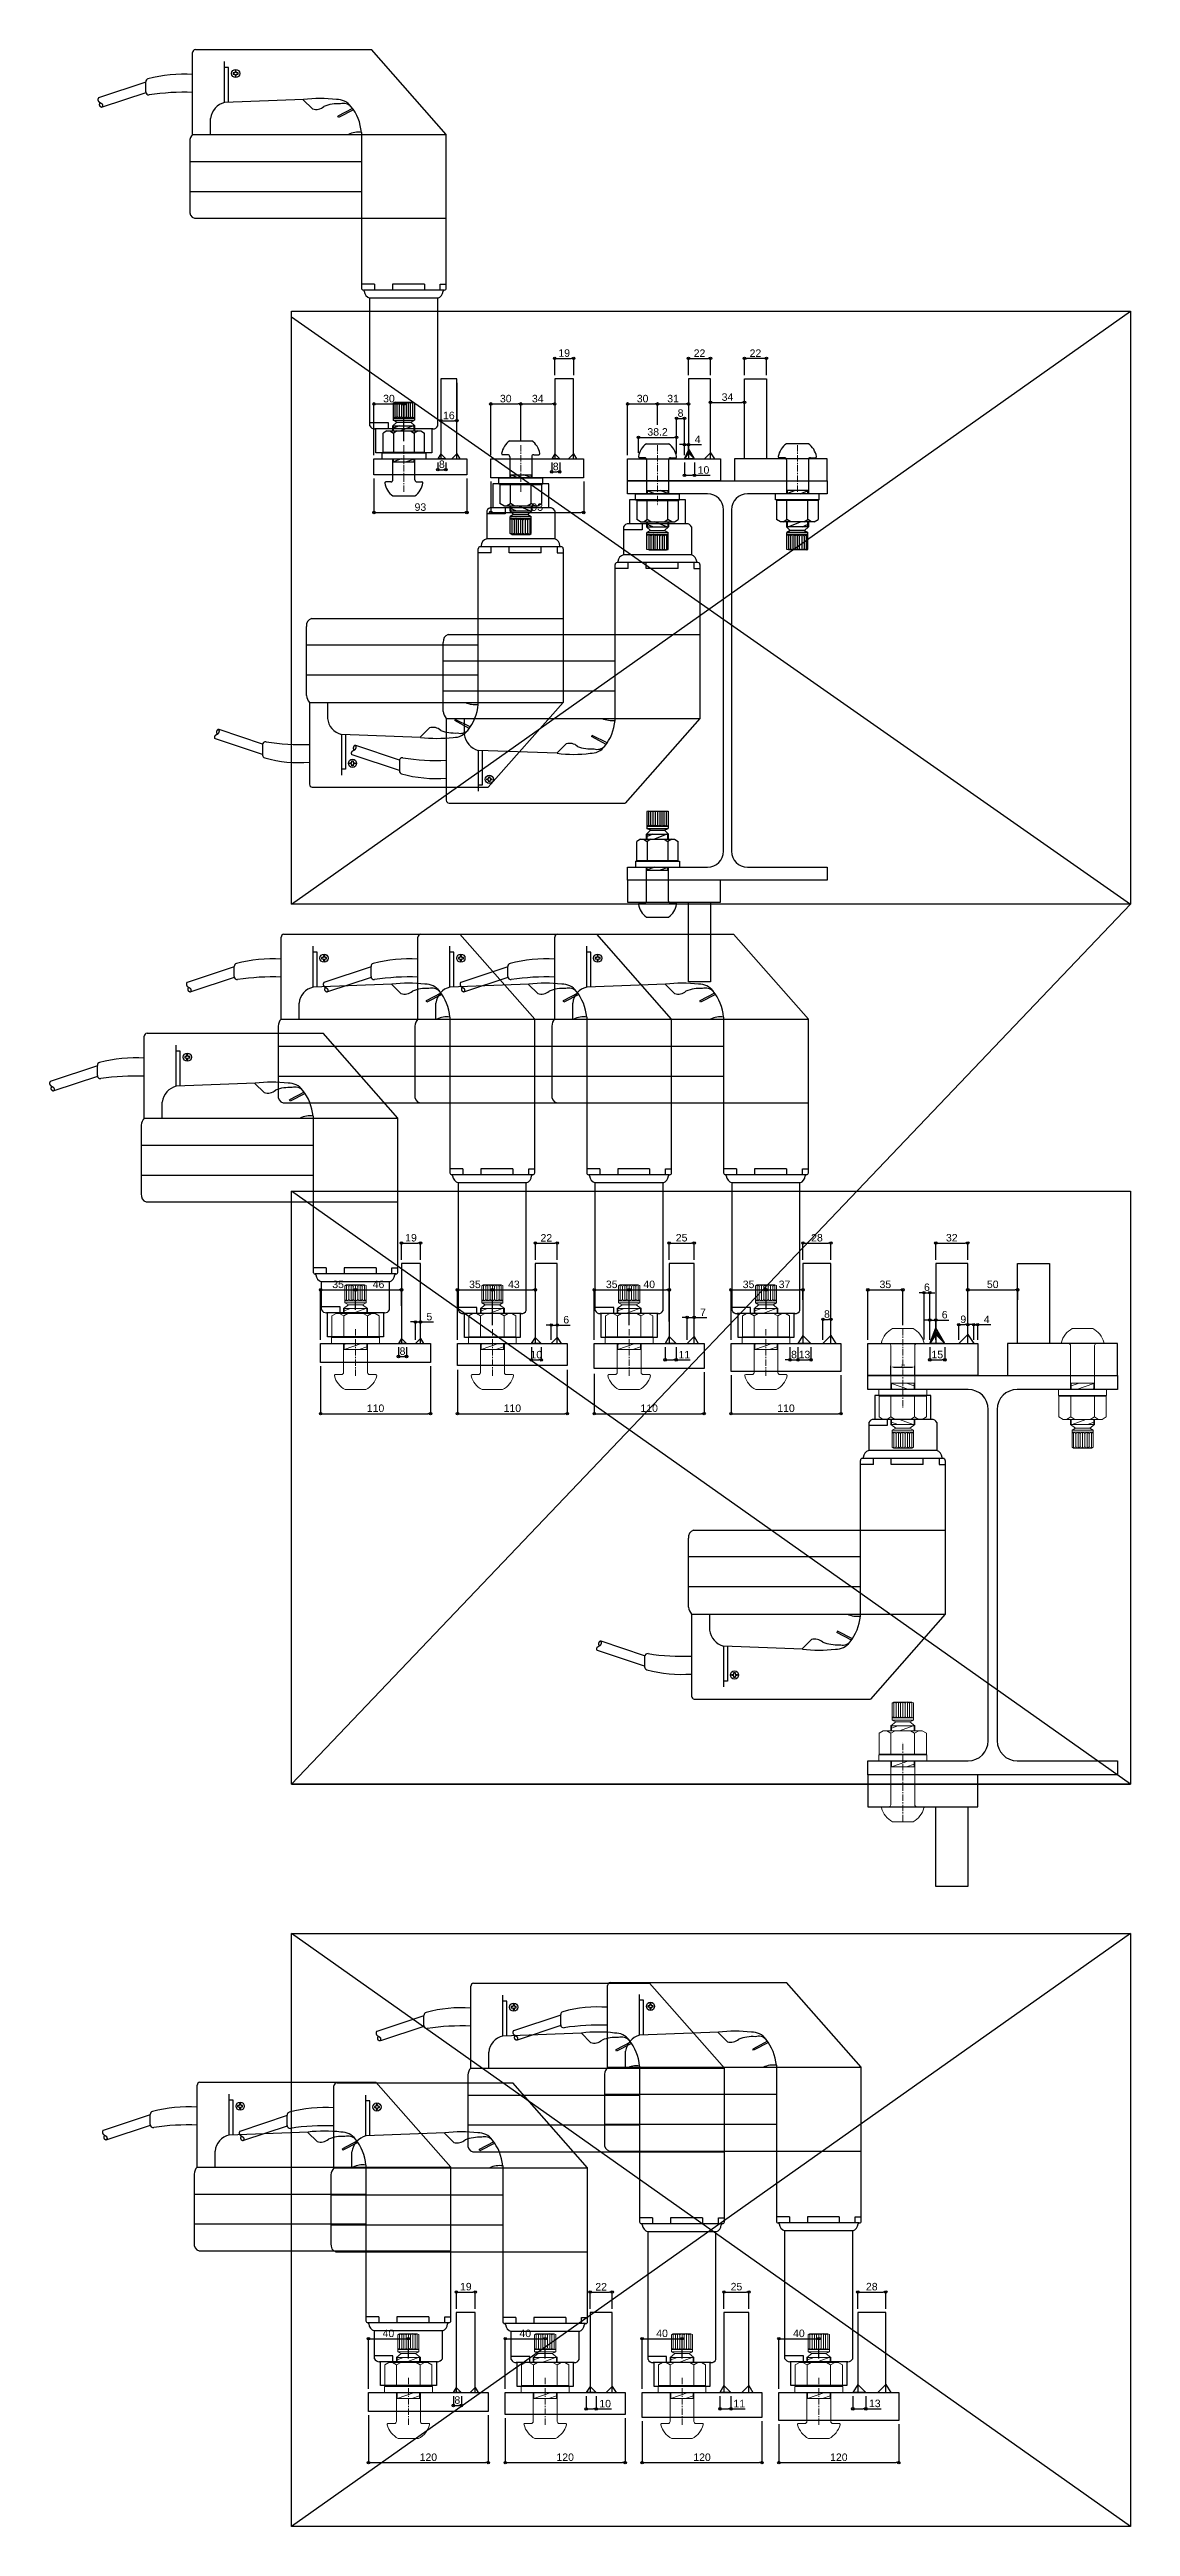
# Model space of a CAD drawing. Header units: millimetres. Extents: x -2880 to 3894, y -2977 to 4857.
# Drawn here: x -242 to 840, y 0 to 2481 of the extents above; entities that cross this region are included whole.
import ezdxf

# ---------------------------------------------------------------- set-up
doc = ezdxf.new("R2010")
doc.units = ezdxf.units.MM
doc.header["$MEASUREMENT"] = 0
doc.linetypes.add('CENTER', pattern=[50.8, 31.75, -6.35, 6.35, -6.35])
for name, color, linetype in [('01', 7, 'Continuous'), ('_0-2_3', 7, 'Continuous'), ('_1-0_', 7, 'Continuous'), ('gauge', 1, 'Continuous'), ('KB', 7, 'Continuous')]:
    doc.layers.add(name, color=color, linetype=linetype)
doc.layers.add('不明1', color=6, linetype='Continuous', lineweight=18)
doc.layers.add('中心線', color=4, linetype='CENTER', lineweight=13)
doc.styles.get("Standard").update_dxf_attribs({"font": 'arial.ttf'})
doc.dimstyles.new('ISO-25', dxfattribs={"dimtxt": 2.5, "dimasz": 2.5, "dimexe": 1.25, "dimexo": 0.625, "dimtad": 1, "dimtxsty": 'Standard', "dimcen": 2.5, "dimadec": 0, "dimazin": 0, "dimtfac": 1, "dimtmove": 0, "dimatfit": 3, "dimfxl": 0, "dimarcsym": 0})
doc.dimstyles.new('コピー ～ 一般寸法', dxfattribs={"dimscale": 0.5, "dimtxt": 15, "dimasz": 5, "dimexe": 1.25, "dimexo": 7.5, "dimgap": 3, "dimtad": 1, "dimdec": 1, "dimdsep": 46, "dimtxsty": 'Standard', "dimblk": 'ORIGIN', "dimcen": 0, "dimclrd": 256, "dimclre": 256, "dimclrt": 256, "dimadec": 0, "dimazin": 0, "dimtfac": 1, "dimtdec": 1, "dimtmove": 0, "dimatfit": 3, "dimfxl": 0, "dimarcsym": 0})

msp = doc.modelspace()

# ---------------------------------------------------------------- blocks, each defined once
blk = doc.blocks.new('_Origin')
at = {"color": 0, "linetype": 'ByBlock', "lineweight": -2}
blk.add_line((0, 0), (-1, 0), dxfattribs=at)
blk.add_circle((0, 0), 0.5, dxfattribs=at)
blk = doc.blocks.new('*D495')
at = {"layer": 'Defpoints', "color": 0}
for p in [(149.5, 2151.2), (165.5, 2151.2), (165.5, 2109.3)]:
    blk.add_point(p, dxfattribs=at)
at = {"layer": 'KB', "lineweight": -2}
for p, q in [((149.5, 2147.4), (149.5, 2108.7)), ((165.5, 2147.4), (165.5, 2108.7)), ((152, 2109.3), (163, 2109.3))]:
    blk.add_line(p, q, dxfattribs=at)
at = {"layer": 'KB', "lineweight": -2, "xscale": 2.5, "yscale": 2.5, "zscale": 2.5, "rotation": 180}
blk.add_blockref('_Origin', (149.5, 2109.3), dxfattribs=at)
at = {"layer": 'KB', "lineweight": -2, "xscale": 2.5, "yscale": 2.5, "zscale": 2.5}
blk.add_blockref('_Origin', (165.5, 2109.3), dxfattribs=at)
at = {"layer": 'KB', "insert": (157.5, 2114.6), "char_height": 7.5, "attachment_point": 5}
blk.add_mtext('16', dxfattribs=at)
blk = doc.blocks.new('*D496')
at = {"layer": 'Defpoints', "color": 0}
for p in [(282.5, 2171.8), (263.5, 2151.2), (282.5, 2151.2)]:
    blk.add_point(p, dxfattribs=at)
at = {"layer": 'KB', "lineweight": -2}
for p, q in [((263.5, 2154.9), (263.5, 2172.4)), ((266, 2171.8), (280, 2171.8)), ((282.5, 2154.9), (282.5, 2172.4))]:
    blk.add_line(p, q, dxfattribs=at)
at = {"layer": 'KB', "lineweight": -2, "xscale": 2.5, "yscale": 2.5, "zscale": 2.5, "rotation": 180}
blk.add_blockref('_Origin', (263.5, 2171.8), dxfattribs=at)
at = {"layer": 'KB', "lineweight": -2, "xscale": 2.5, "yscale": 2.5, "zscale": 2.5}
blk.add_blockref('_Origin', (282.5, 2171.8), dxfattribs=at)
at = {"layer": 'KB', "insert": (273, 2177.1), "char_height": 7.5, "attachment_point": 5}
blk.add_mtext('19', dxfattribs=at)
blk = doc.blocks.new('*D497')
at = {"layer": 'Defpoints', "color": 0}
for p in [(419.5, 2171.8), (397.5, 2151.2), (419.5, 2151.2)]:
    blk.add_point(p, dxfattribs=at)
at = {"layer": 'KB', "lineweight": -2}
for p, q in [((397.5, 2154.9), (397.5, 2172.4)), ((400, 2171.8), (417, 2171.8)), ((419.5, 2154.9), (419.5, 2172.4))]:
    blk.add_line(p, q, dxfattribs=at)
at = {"layer": 'KB', "lineweight": -2, "xscale": 2.5, "yscale": 2.5, "zscale": 2.5, "rotation": 180}
blk.add_blockref('_Origin', (397.5, 2171.8), dxfattribs=at)
at = {"layer": 'KB', "lineweight": -2, "xscale": 2.5, "yscale": 2.5, "zscale": 2.5}
blk.add_blockref('_Origin', (419.5, 2171.8), dxfattribs=at)
at = {"layer": 'KB', "insert": (408.5, 2177), "char_height": 7.5, "attachment_point": 5}
blk.add_mtext('22', dxfattribs=at)
blk = doc.blocks.new('*D498')
at = {"layer": 'Defpoints', "color": 0}
for p in [(146.5, 2071.2), (154.5, 2071.2), (154.5, 2060.3)]:
    blk.add_point(p, dxfattribs=at)
at = {"layer": 'gauge', "lineweight": -2}
for p, q in [((146.5, 2067.4), (146.5, 2059.7)), ((149, 2060.3), (152, 2060.3)), ((154.5, 2067.4), (154.5, 2059.7))]:
    blk.add_line(p, q, dxfattribs=at)
at = {"layer": 'gauge', "lineweight": -2, "xscale": 2.5, "yscale": 2.5, "zscale": 2.5, "rotation": 180}
blk.add_blockref('_Origin', (146.5, 2060.3), dxfattribs=at)
at = {"layer": 'gauge', "lineweight": -2, "xscale": 2.5, "yscale": 2.5, "zscale": 2.5}
blk.add_blockref('_Origin', (154.5, 2060.3), dxfattribs=at)
at = {"layer": 'gauge', "insert": (150.5, 2065.7), "char_height": 7.5, "attachment_point": 5}
blk.add_mtext('8', dxfattribs=at)
blk = doc.blocks.new('*D499')
at = {"layer": 'Defpoints', "color": 0}
for p in [(260.5, 2071.2), (268.5, 2071.2), (268.5, 2058.2)]:
    blk.add_point(p, dxfattribs=at)
at = {"layer": 'gauge', "lineweight": -2}
for p, q in [((260.5, 2067.4), (260.5, 2057.6)), ((268.5, 2067.4), (268.5, 2057.6)), ((263, 2058.2), (266, 2058.2))]:
    blk.add_line(p, q, dxfattribs=at)
at = {"layer": 'gauge', "lineweight": -2, "xscale": 2.5, "yscale": 2.5, "zscale": 2.5, "rotation": 180}
blk.add_blockref('_Origin', (260.5, 2058.2), dxfattribs=at)
at = {"layer": 'gauge', "lineweight": -2, "xscale": 2.5, "yscale": 2.5, "zscale": 2.5}
blk.add_blockref('_Origin', (268.5, 2058.2), dxfattribs=at)
at = {"layer": 'gauge', "insert": (264.5, 2063.5), "char_height": 7.5, "attachment_point": 5}
blk.add_mtext('8', dxfattribs=at)
blk = doc.blocks.new('*D500')
at = {"layer": 'Defpoints', "color": 0}
for p in [(393.5, 2071.2), (403.5, 2071.2), (403.5, 2054.7)]:
    blk.add_point(p, dxfattribs=at)
at = {"layer": 'gauge', "lineweight": -2}
for p, q in [((393.5, 2067.4), (393.5, 2054)), ((403.5, 2067.4), (403.5, 2054)), ((396, 2054.7), (401, 2054.7)), ((403.5, 2054.7), (419, 2054.7))]:
    blk.add_line(p, q, dxfattribs=at)
at = {"layer": 'gauge', "lineweight": -2, "xscale": 2.5, "yscale": 2.5, "zscale": 2.5, "rotation": 180}
blk.add_blockref('_Origin', (393.5, 2054.7), dxfattribs=at)
at = {"layer": 'gauge', "lineweight": -2, "xscale": 2.5, "yscale": 2.5, "zscale": 2.5}
blk.add_blockref('_Origin', (403.5, 2054.7), dxfattribs=at)
at = {"layer": 'gauge', "insert": (412.5, 2060), "char_height": 7.5, "attachment_point": 5}
blk.add_mtext('10', dxfattribs=at)
blk = doc.blocks.new('*D501')
at = {"layer": 'Defpoints', "color": 0}
for p in [(82.5, 2055.2), (175.5, 2055.2), (175.5, 2017.4)]:
    blk.add_point(p, dxfattribs=at)
at = {"layer": 'gauge', "lineweight": -2}
for p, q in [((82.5, 2051.4), (82.5, 2016.8)), ((175.5, 2051.4), (175.5, 2016.8)), ((85, 2017.4), (173, 2017.4))]:
    blk.add_line(p, q, dxfattribs=at)
at = {"layer": 'gauge', "lineweight": -2, "xscale": 2.5, "yscale": 2.5, "zscale": 2.5, "rotation": 180}
blk.add_blockref('_Origin', (82.5, 2017.4), dxfattribs=at)
at = {"layer": 'gauge', "lineweight": -2, "xscale": 2.5, "yscale": 2.5, "zscale": 2.5}
blk.add_blockref('_Origin', (175.5, 2017.4), dxfattribs=at)
at = {"layer": 'gauge', "insert": (129, 2022.8), "char_height": 7.5, "attachment_point": 5}
blk.add_mtext('93', dxfattribs=at)
blk = doc.blocks.new('*D502')
at = {"layer": 'Defpoints', "color": 0}
for p in [(129.1, 1285.6), (110.1, 1265), (129.1, 1265)]:
    blk.add_point(p, dxfattribs=at)
at = {"layer": 'KB', "lineweight": -2}
for p, q in [((110.1, 1268.7), (110.1, 1286.2)), ((112.6, 1285.6), (126.6, 1285.6)), ((129.1, 1268.7), (129.1, 1286.2))]:
    blk.add_line(p, q, dxfattribs=at)
at = {"layer": 'KB', "lineweight": -2, "xscale": 2.5, "yscale": 2.5, "zscale": 2.5, "rotation": 180}
blk.add_blockref('_Origin', (110.1, 1285.6), dxfattribs=at)
at = {"layer": 'KB', "lineweight": -2, "xscale": 2.5, "yscale": 2.5, "zscale": 2.5}
blk.add_blockref('_Origin', (129.1, 1285.6), dxfattribs=at)
at = {"layer": 'KB', "insert": (119.6, 1290.9), "char_height": 7.5, "attachment_point": 5}
blk.add_mtext('19', dxfattribs=at)
blk = doc.blocks.new('*D503')
at = {"layer": 'Defpoints', "color": 0}
for p in [(266.1, 1285.6), (244.1, 1265), (266.1, 1265)]:
    blk.add_point(p, dxfattribs=at)
at = {"layer": 'KB', "lineweight": -2}
for p, q in [((244.1, 1268.7), (244.1, 1286.2)), ((246.6, 1285.6), (263.6, 1285.6)), ((266.1, 1268.7), (266.1, 1286.2))]:
    blk.add_line(p, q, dxfattribs=at)
at = {"layer": 'KB', "lineweight": -2, "xscale": 2.5, "yscale": 2.5, "zscale": 2.5, "rotation": 180}
blk.add_blockref('_Origin', (244.1, 1285.6), dxfattribs=at)
at = {"layer": 'KB', "lineweight": -2, "xscale": 2.5, "yscale": 2.5, "zscale": 2.5}
blk.add_blockref('_Origin', (266.1, 1285.6), dxfattribs=at)
at = {"layer": 'KB', "insert": (255.1, 1290.8), "char_height": 7.5, "attachment_point": 5}
blk.add_mtext('22', dxfattribs=at)
blk = doc.blocks.new('*D504')
at = {"layer": 'Defpoints', "color": 0}
for p in [(403.1, 1285.6), (378.1, 1265), (403.1, 1265)]:
    blk.add_point(p, dxfattribs=at)
at = {"layer": 'KB', "lineweight": -2}
for p, q in [((378.1, 1268.7), (378.1, 1286.2)), ((380.6, 1285.6), (400.6, 1285.6)), ((403.1, 1268.7), (403.1, 1286.2))]:
    blk.add_line(p, q, dxfattribs=at)
at = {"layer": 'KB', "lineweight": -2, "xscale": 2.5, "yscale": 2.5, "zscale": 2.5, "rotation": 180}
blk.add_blockref('_Origin', (378.1, 1285.6), dxfattribs=at)
at = {"layer": 'KB', "lineweight": -2, "xscale": 2.5, "yscale": 2.5, "zscale": 2.5}
blk.add_blockref('_Origin', (403.1, 1285.6), dxfattribs=at)
at = {"layer": 'KB', "insert": (390.6, 1290.9), "char_height": 7.5, "attachment_point": 5}
blk.add_mtext('25', dxfattribs=at)
blk = doc.blocks.new('*D505')
at = {"layer": 'Defpoints', "color": 0}
for p in [(540.1, 1285.6), (512.1, 1265), (540.1, 1265)]:
    blk.add_point(p, dxfattribs=at)
at = {"layer": 'KB', "lineweight": -2}
for p, q in [((512.1, 1268.7), (512.1, 1286.2)), ((514.6, 1285.6), (537.6, 1285.6)), ((540.1, 1268.7), (540.1, 1286.2))]:
    blk.add_line(p, q, dxfattribs=at)
at = {"layer": 'KB', "lineweight": -2, "xscale": 2.5, "yscale": 2.5, "zscale": 2.5, "rotation": 180}
blk.add_blockref('_Origin', (512.1, 1285.6), dxfattribs=at)
at = {"layer": 'KB', "lineweight": -2, "xscale": 2.5, "yscale": 2.5, "zscale": 2.5}
blk.add_blockref('_Origin', (540.1, 1285.6), dxfattribs=at)
at = {"layer": 'KB', "insert": (526.1, 1290.9), "char_height": 7.5, "attachment_point": 5}
blk.add_mtext('28', dxfattribs=at)
blk = doc.blocks.new('*D506')
at = {"layer": 'Defpoints', "color": 0}
for p in [(677.1, 1285.6), (645.1, 1265), (677.1, 1265)]:
    blk.add_point(p, dxfattribs=at)
at = {"layer": 'KB', "lineweight": -2}
for p, q in [((645.1, 1268.7), (645.1, 1286.2)), ((647.6, 1285.6), (674.6, 1285.6)), ((677.1, 1268.7), (677.1, 1286.2))]:
    blk.add_line(p, q, dxfattribs=at)
at = {"layer": 'KB', "lineweight": -2, "xscale": 2.5, "yscale": 2.5, "zscale": 2.5, "rotation": 180}
blk.add_blockref('_Origin', (645.1, 1285.6), dxfattribs=at)
at = {"layer": 'KB', "lineweight": -2, "xscale": 2.5, "yscale": 2.5, "zscale": 2.5}
blk.add_blockref('_Origin', (677.1, 1285.6), dxfattribs=at)
at = {"layer": 'KB', "insert": (661.1, 1290.9), "char_height": 7.5, "attachment_point": 5}
blk.add_mtext('32', dxfattribs=at)
blk = doc.blocks.new('*D507')
at = {"layer": 'Defpoints', "color": 0}
for p in [(107.1, 1185), (115.1, 1185), (115.1, 1172)]:
    blk.add_point(p, dxfattribs=at)
at = {"layer": 'gauge', "lineweight": -2}
for p, q in [((107.1, 1181.2), (107.1, 1171.4)), ((109.6, 1172), (112.6, 1172)), ((115.1, 1181.2), (115.1, 1171.4))]:
    blk.add_line(p, q, dxfattribs=at)
at = {"layer": 'gauge', "lineweight": -2, "xscale": 2.5, "yscale": 2.5, "zscale": 2.5, "rotation": 180}
blk.add_blockref('_Origin', (107.1, 1172), dxfattribs=at)
at = {"layer": 'gauge', "lineweight": -2, "xscale": 2.5, "yscale": 2.5, "zscale": 2.5}
blk.add_blockref('_Origin', (115.1, 1172), dxfattribs=at)
at = {"layer": 'gauge', "insert": (111.1, 1177.3), "char_height": 7.5, "attachment_point": 5}
blk.add_mtext('8', dxfattribs=at)
blk = doc.blocks.new('*D508')
at = {"layer": 'Defpoints', "color": 0}
for p in [(240.1, 1185), (250.1, 1185), (250.1, 1168.5)]:
    blk.add_point(p, dxfattribs=at)
at = {"layer": 'gauge', "lineweight": -2}
for p, q in [((240.1, 1181.2), (240.1, 1167.8)), ((242.6, 1168.5), (247.6, 1168.5)), ((250.1, 1181.2), (250.1, 1167.8))]:
    blk.add_line(p, q, dxfattribs=at)
at = {"layer": 'gauge', "lineweight": -2, "xscale": 2.5, "yscale": 2.5, "zscale": 2.5, "rotation": 180}
blk.add_blockref('_Origin', (240.1, 1168.5), dxfattribs=at)
at = {"layer": 'gauge', "lineweight": -2, "xscale": 2.5, "yscale": 2.5, "zscale": 2.5}
blk.add_blockref('_Origin', (250.1, 1168.5), dxfattribs=at)
at = {"layer": 'gauge', "insert": (245.1, 1173.8), "char_height": 7.5, "attachment_point": 5}
blk.add_mtext('10', dxfattribs=at)
blk = doc.blocks.new('*D509')
at = {"layer": 'Defpoints', "color": 0}
for p in [(374.1, 1185), (385.1, 1185), (385.1, 1168.6)]:
    blk.add_point(p, dxfattribs=at)
at = {"layer": 'gauge', "lineweight": -2}
for p, q in [((374.1, 1181.2), (374.1, 1167.9)), ((376.6, 1168.6), (382.6, 1168.6)), ((385.1, 1181.2), (385.1, 1167.9)), ((385.1, 1168.6), (399.1, 1168.6))]:
    blk.add_line(p, q, dxfattribs=at)
at = {"layer": 'gauge', "lineweight": -2, "xscale": 2.5, "yscale": 2.5, "zscale": 2.5, "rotation": 180}
blk.add_blockref('_Origin', (374.1, 1168.6), dxfattribs=at)
at = {"layer": 'gauge', "lineweight": -2, "xscale": 2.5, "yscale": 2.5, "zscale": 2.5}
blk.add_blockref('_Origin', (385.1, 1168.6), dxfattribs=at)
at = {"layer": 'gauge', "insert": (393.3, 1173.8), "char_height": 7.5, "attachment_point": 5}
blk.add_mtext('11', dxfattribs=at)
blk = doc.blocks.new('*D510')
at = {"layer": 'Defpoints', "color": 0}
for p in [(507.1, 1185), (520.1, 1185), (520.1, 1168.6)]:
    blk.add_point(p, dxfattribs=at)
at = {"layer": 'gauge', "lineweight": -2}
for p, q in [((507.1, 1181.2), (507.1, 1167.9)), ((509.6, 1168.6), (517.6, 1168.6)), ((520.1, 1181.2), (520.1, 1167.9))]:
    blk.add_line(p, q, dxfattribs=at)
at = {"layer": 'gauge', "lineweight": -2, "xscale": 2.5, "yscale": 2.5, "zscale": 2.5, "rotation": 180}
blk.add_blockref('_Origin', (507.1, 1168.6), dxfattribs=at)
at = {"layer": 'gauge', "lineweight": -2, "xscale": 2.5, "yscale": 2.5, "zscale": 2.5}
blk.add_blockref('_Origin', (520.1, 1168.6), dxfattribs=at)
at = {"layer": 'gauge', "insert": (513.6, 1173.9), "char_height": 7.5, "attachment_point": 5}
blk.add_mtext('13', dxfattribs=at)
blk = doc.blocks.new('*D511')
at = {"layer": 'Defpoints', "color": 0}
for p in [(639.1, 1185), (654.1, 1185), (654.1, 1168.6)]:
    blk.add_point(p, dxfattribs=at)
at = {"layer": 'gauge', "lineweight": -2}
for p, q in [((639.1, 1181.2), (639.1, 1167.9)), ((641.6, 1168.6), (651.6, 1168.6)), ((654.1, 1181.2), (654.1, 1167.9))]:
    blk.add_line(p, q, dxfattribs=at)
at = {"layer": 'gauge', "lineweight": -2, "xscale": 2.5, "yscale": 2.5, "zscale": 2.5, "rotation": 180}
blk.add_blockref('_Origin', (639.1, 1168.6), dxfattribs=at)
at = {"layer": 'gauge', "lineweight": -2, "xscale": 2.5, "yscale": 2.5, "zscale": 2.5}
blk.add_blockref('_Origin', (654.1, 1168.6), dxfattribs=at)
at = {"layer": 'gauge', "insert": (646.6, 1173.9), "char_height": 7.5, "attachment_point": 5}
blk.add_mtext('15', dxfattribs=at)
blk = doc.blocks.new('*D514')
at = {"layer": 'Defpoints', "color": 0}
for p in [(29.1, 1166), (139.1, 1166), (139.1, 1114.7)]:
    blk.add_point(p, dxfattribs=at)
at = {"layer": 'gauge', "lineweight": -2}
for p, q in [((29.1, 1162.2), (29.1, 1114.1)), ((139.1, 1162.2), (139.1, 1114.1)), ((31.6, 1114.7), (136.6, 1114.7))]:
    blk.add_line(p, q, dxfattribs=at)
at = {"layer": 'gauge', "lineweight": -2, "xscale": 2.5, "yscale": 2.5, "zscale": 2.5, "rotation": 180}
blk.add_blockref('_Origin', (29.1, 1114.7), dxfattribs=at)
at = {"layer": 'gauge', "lineweight": -2, "xscale": 2.5, "yscale": 2.5, "zscale": 2.5}
blk.add_blockref('_Origin', (139.1, 1114.7), dxfattribs=at)
at = {"layer": 'gauge', "insert": (84.1, 1120.1), "char_height": 7.5, "attachment_point": 5}
blk.add_mtext('110', dxfattribs=at)
blk = doc.blocks.new('*D459')
at = {"layer": 'Defpoints', "color": 0}
for p in [(64.1, 1238.8), (64.1, 1215), (29.1, 1185)]:
    blk.add_point(p, dxfattribs=at)
at = {"layer": 'gauge', "lineweight": -2}
for p, q in [((29.1, 1188.7), (29.1, 1239.5)), ((31.6, 1238.8), (61.6, 1238.8)), ((64.1, 1218.7), (64.1, 1239.5))]:
    blk.add_line(p, q, dxfattribs=at)
at = {"layer": 'gauge', "lineweight": -2, "xscale": 2.5, "yscale": 2.5, "zscale": 2.5, "rotation": 180}
blk.add_blockref('_Origin', (29.1, 1238.8), dxfattribs=at)
at = {"layer": 'gauge', "lineweight": -2, "xscale": 2.5, "yscale": 2.5, "zscale": 2.5}
blk.add_blockref('_Origin', (64.1, 1238.8), dxfattribs=at)
at = {"layer": 'gauge', "insert": (46.6, 1244.2), "char_height": 7.5, "attachment_point": 5}
blk.add_mtext('35', dxfattribs=at)
blk = doc.blocks.new('*D132')
at = {"layer": 'Defpoints', "color": 0}
for p in [(166.1, 1162.2), (276.1, 1162.2), (276.1, 1114.7)]:
    blk.add_point(p, dxfattribs=at)
at = {"layer": 'gauge', "lineweight": -2}
for p, q in [((166.1, 1158.5), (166.1, 1114.1)), ((276.1, 1158.5), (276.1, 1114.1)), ((168.6, 1114.7), (273.6, 1114.7))]:
    blk.add_line(p, q, dxfattribs=at)
at = {"layer": 'gauge', "lineweight": -2, "xscale": 2.5, "yscale": 2.5, "zscale": 2.5, "rotation": 180}
blk.add_blockref('_Origin', (166.1, 1114.7), dxfattribs=at)
at = {"layer": 'gauge', "lineweight": -2, "xscale": 2.5, "yscale": 2.5, "zscale": 2.5}
blk.add_blockref('_Origin', (276.1, 1114.7), dxfattribs=at)
at = {"layer": 'gauge', "insert": (221.1, 1120.1), "char_height": 7.5, "attachment_point": 5}
blk.add_mtext('110', dxfattribs=at)
blk = doc.blocks.new('*D133')
at = {"layer": 'Defpoints', "color": 0}
for p in [(201.1, 1238.8), (201.1, 1199.5), (166.1, 1185)]:
    blk.add_point(p, dxfattribs=at)
at = {"layer": 'gauge', "lineweight": -2}
for p, q in [((166.1, 1188.7), (166.1, 1239.5)), ((168.6, 1238.8), (198.6, 1238.8)), ((201.1, 1203.2), (201.1, 1239.5))]:
    blk.add_line(p, q, dxfattribs=at)
at = {"layer": 'gauge', "lineweight": -2, "xscale": 2.5, "yscale": 2.5, "zscale": 2.5, "rotation": 180}
blk.add_blockref('_Origin', (166.1, 1238.8), dxfattribs=at)
at = {"layer": 'gauge', "lineweight": -2, "xscale": 2.5, "yscale": 2.5, "zscale": 2.5}
blk.add_blockref('_Origin', (201.1, 1238.8), dxfattribs=at)
at = {"layer": 'gauge', "insert": (183.6, 1244.2), "char_height": 7.5, "attachment_point": 5}
blk.add_mtext('35', dxfattribs=at)
blk = doc.blocks.new('*D134')
at = {"layer": 'Defpoints', "color": 0}
for p in [(303.1, 1158.5), (413.1, 1160), (413.1, 1114.7)]:
    blk.add_point(p, dxfattribs=at)
at = {"layer": 'gauge', "lineweight": -2}
for p, q in [((303.1, 1154.7), (303.1, 1114.1)), ((413.1, 1156.2), (413.1, 1114.1)), ((305.6, 1114.7), (410.6, 1114.7))]:
    blk.add_line(p, q, dxfattribs=at)
at = {"layer": 'gauge', "lineweight": -2, "xscale": 2.5, "yscale": 2.5, "zscale": 2.5, "rotation": 180}
blk.add_blockref('_Origin', (303.1, 1114.7), dxfattribs=at)
at = {"layer": 'gauge', "lineweight": -2, "xscale": 2.5, "yscale": 2.5, "zscale": 2.5}
blk.add_blockref('_Origin', (413.1, 1114.7), dxfattribs=at)
at = {"layer": 'gauge', "insert": (358.1, 1120.1), "char_height": 7.5, "attachment_point": 5}
blk.add_mtext('110', dxfattribs=at)
blk = doc.blocks.new('*D135')
at = {"layer": 'Defpoints', "color": 0}
for p in [(338.1, 1238.8), (338.1, 1199.5), (303.1, 1185)]:
    blk.add_point(p, dxfattribs=at)
at = {"layer": 'gauge', "lineweight": -2}
for p, q in [((303.1, 1188.7), (303.1, 1239.5)), ((305.6, 1238.8), (335.6, 1238.8)), ((338.1, 1203.2), (338.1, 1239.5))]:
    blk.add_line(p, q, dxfattribs=at)
at = {"layer": 'gauge', "lineweight": -2, "xscale": 2.5, "yscale": 2.5, "zscale": 2.5, "rotation": 180}
blk.add_blockref('_Origin', (303.1, 1238.8), dxfattribs=at)
at = {"layer": 'gauge', "lineweight": -2, "xscale": 2.5, "yscale": 2.5, "zscale": 2.5}
blk.add_blockref('_Origin', (338.1, 1238.8), dxfattribs=at)
at = {"layer": 'gauge', "insert": (320.6, 1244.2), "char_height": 7.5, "attachment_point": 5}
blk.add_mtext('35', dxfattribs=at)
blk = doc.blocks.new('*D136')
at = {"layer": 'Defpoints', "color": 0}
for p in [(440.1, 1157), (550.1, 1157), (550.1, 1114.7)]:
    blk.add_point(p, dxfattribs=at)
at = {"layer": 'gauge', "lineweight": -2}
for p, q in [((440.1, 1153.2), (440.1, 1114.1)), ((550.1, 1153.2), (550.1, 1114.1)), ((442.6, 1114.7), (547.6, 1114.7))]:
    blk.add_line(p, q, dxfattribs=at)
at = {"layer": 'gauge', "lineweight": -2, "xscale": 2.5, "yscale": 2.5, "zscale": 2.5, "rotation": 180}
blk.add_blockref('_Origin', (440.1, 1114.7), dxfattribs=at)
at = {"layer": 'gauge', "lineweight": -2, "xscale": 2.5, "yscale": 2.5, "zscale": 2.5}
blk.add_blockref('_Origin', (550.1, 1114.7), dxfattribs=at)
at = {"layer": 'gauge', "insert": (495.1, 1120.1), "char_height": 7.5, "attachment_point": 5}
blk.add_mtext('110', dxfattribs=at)
blk = doc.blocks.new('*D137')
at = {"layer": 'Defpoints', "color": 0}
for p in [(475.1, 1238.8), (475.1, 1215.2), (440.1, 1185)]:
    blk.add_point(p, dxfattribs=at)
at = {"layer": 'gauge', "lineweight": -2}
for p, q in [((440.1, 1188.7), (440.1, 1239.5)), ((442.6, 1238.8), (472.6, 1238.8)), ((475.1, 1218.9), (475.1, 1239.5))]:
    blk.add_line(p, q, dxfattribs=at)
at = {"layer": 'gauge', "lineweight": -2, "xscale": 2.5, "yscale": 2.5, "zscale": 2.5, "rotation": 180}
blk.add_blockref('_Origin', (440.1, 1238.8), dxfattribs=at)
at = {"layer": 'gauge', "lineweight": -2, "xscale": 2.5, "yscale": 2.5, "zscale": 2.5}
blk.add_blockref('_Origin', (475.1, 1238.8), dxfattribs=at)
at = {"layer": 'gauge', "insert": (457.6, 1244.2), "char_height": 7.5, "attachment_point": 5}
blk.add_mtext('35', dxfattribs=at)
blk = doc.blocks.new('*D138')
at = {"layer": 'Defpoints', "color": 0}
for p in [(612.1, 1238.8), (612.1, 1199.5), (577.1, 1185)]:
    blk.add_point(p, dxfattribs=at)
at = {"layer": 'gauge', "lineweight": -2}
for p, q in [((577.1, 1188.7), (577.1, 1239.5)), ((579.6, 1238.8), (609.6, 1238.8)), ((612.1, 1203.2), (612.1, 1239.5))]:
    blk.add_line(p, q, dxfattribs=at)
at = {"layer": 'gauge', "lineweight": -2, "xscale": 2.5, "yscale": 2.5, "zscale": 2.5, "rotation": 180}
blk.add_blockref('_Origin', (577.1, 1238.8), dxfattribs=at)
at = {"layer": 'gauge', "lineweight": -2, "xscale": 2.5, "yscale": 2.5, "zscale": 2.5}
blk.add_blockref('_Origin', (612.1, 1238.8), dxfattribs=at)
at = {"layer": 'gauge', "insert": (594.6, 1244.2), "char_height": 7.5, "attachment_point": 5}
blk.add_mtext('35', dxfattribs=at)
blk = doc.blocks.new('*D460')
at = {"layer": 'Defpoints', "color": 0}
for p in [(112.5, 2126.2), (112.5, 2085), (82.5, 2071.2)]:
    blk.add_point(p, dxfattribs=at)
at = {"layer": 'gauge', "lineweight": -2}
for p, q in [((82.5, 2074.9), (82.5, 2126.8)), ((85, 2126.2), (110, 2126.2)), ((112.5, 2088.8), (112.5, 2126.8))]:
    blk.add_line(p, q, dxfattribs=at)
at = {"layer": 'gauge', "lineweight": -2, "xscale": 2.5, "yscale": 2.5, "zscale": 2.5, "rotation": 180}
blk.add_blockref('_Origin', (82.5, 2126.2), dxfattribs=at)
at = {"layer": 'gauge', "lineweight": -2, "xscale": 2.5, "yscale": 2.5, "zscale": 2.5}
blk.add_blockref('_Origin', (112.5, 2126.2), dxfattribs=at)
at = {"layer": 'gauge', "insert": (97.5, 2131.5), "char_height": 7.5, "attachment_point": 5}
blk.add_mtext('30', dxfattribs=at)
blk = doc.blocks.new('*D140')
at = {"layer": 'Defpoints', "color": 0}
for p in [(199.5, 2052.2), (292.5, 2052.2), (292.5, 2017.4)]:
    blk.add_point(p, dxfattribs=at)
at = {"layer": 'gauge', "lineweight": -2}
for p, q in [((199.5, 2048.4), (199.5, 2016.8)), ((292.5, 2048.4), (292.5, 2016.8)), ((202, 2017.4), (290, 2017.4))]:
    blk.add_line(p, q, dxfattribs=at)
at = {"layer": 'gauge', "lineweight": -2, "xscale": 2.5, "yscale": 2.5, "zscale": 2.5, "rotation": 180}
blk.add_blockref('_Origin', (199.5, 2017.4), dxfattribs=at)
at = {"layer": 'gauge', "lineweight": -2, "xscale": 2.5, "yscale": 2.5, "zscale": 2.5}
blk.add_blockref('_Origin', (292.5, 2017.4), dxfattribs=at)
at = {"layer": 'gauge', "insert": (246, 2022.8), "char_height": 7.5, "attachment_point": 5}
blk.add_mtext('93', dxfattribs=at)
blk = doc.blocks.new('*D141')
at = {"layer": 'Defpoints', "color": 0}
for p in [(229.5, 2126.2), (229.5, 2108.1), (199.5, 2071.2)]:
    blk.add_point(p, dxfattribs=at)
at = {"layer": 'gauge', "lineweight": -2}
for p, q in [((199.5, 2074.9), (199.5, 2126.8)), ((202, 2126.2), (227, 2126.2)), ((229.5, 2111.8), (229.5, 2126.8))]:
    blk.add_line(p, q, dxfattribs=at)
at = {"layer": 'gauge', "lineweight": -2, "xscale": 2.5, "yscale": 2.5, "zscale": 2.5, "rotation": 180}
blk.add_blockref('_Origin', (199.5, 2126.2), dxfattribs=at)
at = {"layer": 'gauge', "lineweight": -2, "xscale": 2.5, "yscale": 2.5, "zscale": 2.5}
blk.add_blockref('_Origin', (229.5, 2126.2), dxfattribs=at)
at = {"layer": 'gauge', "insert": (214.5, 2131.5), "char_height": 7.5, "attachment_point": 5}
blk.add_mtext('30', dxfattribs=at)
blk = doc.blocks.new('*D142')
at = {"layer": 'Defpoints', "color": 0}
for p in [(366.5, 2126.2), (366.5, 2101.4), (336.5, 2071.2)]:
    blk.add_point(p, dxfattribs=at)
at = {"layer": 'gauge', "lineweight": -2}
for p, q in [((336.5, 2074.9), (336.5, 2126.8)), ((339, 2126.2), (364, 2126.2)), ((366.5, 2105.1), (366.5, 2126.8))]:
    blk.add_line(p, q, dxfattribs=at)
at = {"layer": 'gauge', "lineweight": -2, "xscale": 2.5, "yscale": 2.5, "zscale": 2.5, "rotation": 180}
blk.add_blockref('_Origin', (336.5, 2126.2), dxfattribs=at)
at = {"layer": 'gauge', "lineweight": -2, "xscale": 2.5, "yscale": 2.5, "zscale": 2.5}
blk.add_blockref('_Origin', (366.5, 2126.2), dxfattribs=at)
at = {"layer": 'gauge', "insert": (351.5, 2131.5), "char_height": 7.5, "attachment_point": 5}
blk.add_mtext('30', dxfattribs=at)
blk = doc.blocks.new('*D461')
at = {"layer": 'Defpoints', "color": 0}
for p in [(687.1, 1203.9), (683.1, 1185), (687.1, 1185)]:
    blk.add_point(p, dxfattribs=at)
at = {"layer": 'gauge', "lineweight": -2}
for p, q in [((680.6, 1203.9), (678.1, 1203.9)), ((683.1, 1188.7), (683.1, 1204.5)), ((683.1, 1203.9), (687.1, 1203.9)), ((687.1, 1188.7), (687.1, 1204.5)), ((689.6, 1203.9), (700.2, 1203.9))]:
    blk.add_line(p, q, dxfattribs=at)
at = {"layer": 'gauge', "lineweight": -2, "xscale": 2.5, "yscale": 2.5, "zscale": 2.5}
blk.add_blockref('_Origin', (683.1, 1203.9), dxfattribs=at)
at = {"layer": 'gauge', "lineweight": -2, "xscale": 2.5, "yscale": 2.5, "zscale": 2.5, "rotation": 180}
blk.add_blockref('_Origin', (687.1, 1203.9), dxfattribs=at)
at = {"layer": 'gauge', "insert": (696.1, 1209.2), "char_height": 7.5, "attachment_point": 5}
blk.add_mtext('4', dxfattribs=at)
blk = doc.blocks.new('*D463')
at = {"layer": 'Defpoints', "color": 0}
for p in [(162, 134.2), (170, 134.2), (170, 121.2)]:
    blk.add_point(p, dxfattribs=at)
at = {"layer": 'gauge', "lineweight": -2}
for p, q in [((162, 130.5), (162, 120.6)), ((170, 130.5), (170, 120.6)), ((164.5, 121.2), (167.5, 121.2))]:
    blk.add_line(p, q, dxfattribs=at)
at = {"layer": 'gauge', "lineweight": -2, "xscale": 2.5, "yscale": 2.5, "zscale": 2.5, "rotation": 180}
blk.add_blockref('_Origin', (162, 121.2), dxfattribs=at)
at = {"layer": 'gauge', "lineweight": -2, "xscale": 2.5, "yscale": 2.5, "zscale": 2.5}
blk.add_blockref('_Origin', (170, 121.2), dxfattribs=at)
at = {"layer": 'gauge', "insert": (166, 126.6), "char_height": 7.5, "attachment_point": 5}
blk.add_mtext('8', dxfattribs=at)
blk = doc.blocks.new('*D464')
at = {"layer": 'Defpoints', "color": 0}
for p in [(295, 134.2), (305, 134.2), (305, 117.7)]:
    blk.add_point(p, dxfattribs=at)
at = {"layer": 'gauge', "lineweight": -2}
for p, q in [((295, 130.5), (295, 117.1)), ((305, 130.5), (305, 117.1)), ((297.5, 117.7), (302.5, 117.7)), ((305, 117.7), (320.5, 117.7))]:
    blk.add_line(p, q, dxfattribs=at)
at = {"layer": 'gauge', "lineweight": -2, "xscale": 2.5, "yscale": 2.5, "zscale": 2.5, "rotation": 180}
blk.add_blockref('_Origin', (295, 117.7), dxfattribs=at)
at = {"layer": 'gauge', "lineweight": -2, "xscale": 2.5, "yscale": 2.5, "zscale": 2.5}
blk.add_blockref('_Origin', (305, 117.7), dxfattribs=at)
at = {"layer": 'gauge', "insert": (314, 123), "char_height": 7.5, "attachment_point": 5}
blk.add_mtext('10', dxfattribs=at)
blk = doc.blocks.new('*D465')
at = {"layer": 'Defpoints', "color": 0}
for p in [(429, 134.2), (440, 134.2), (440, 117.8)]:
    blk.add_point(p, dxfattribs=at)
at = {"layer": 'gauge', "lineweight": -2}
for p, q in [((429, 130.5), (429, 117.2)), ((440, 130.5), (440, 117.2)), ((431.5, 117.8), (437.5, 117.8)), ((440, 117.8), (454.1, 117.8))]:
    blk.add_line(p, q, dxfattribs=at)
at = {"layer": 'gauge', "lineweight": -2, "xscale": 2.5, "yscale": 2.5, "zscale": 2.5, "rotation": 180}
blk.add_blockref('_Origin', (429, 117.8), dxfattribs=at)
at = {"layer": 'gauge', "lineweight": -2, "xscale": 2.5, "yscale": 2.5, "zscale": 2.5}
blk.add_blockref('_Origin', (440, 117.8), dxfattribs=at)
at = {"layer": 'gauge', "insert": (448.3, 123.1), "char_height": 7.5, "attachment_point": 5}
blk.add_mtext('11', dxfattribs=at)
blk = doc.blocks.new('*D466')
at = {"layer": 'Defpoints', "color": 0}
for p in [(562, 134.2), (575, 134.2), (575, 117.8)]:
    blk.add_point(p, dxfattribs=at)
at = {"layer": 'gauge', "lineweight": -2}
for p, q in [((562, 130.5), (562, 117.2)), ((575, 130.5), (575, 117.2)), ((564.5, 117.8), (572.5, 117.8)), ((575, 117.8), (590.5, 117.8))]:
    blk.add_line(p, q, dxfattribs=at)
at = {"layer": 'gauge', "lineweight": -2, "xscale": 2.5, "yscale": 2.5, "zscale": 2.5, "rotation": 180}
blk.add_blockref('_Origin', (562, 117.8), dxfattribs=at)
at = {"layer": 'gauge', "lineweight": -2, "xscale": 2.5, "yscale": 2.5, "zscale": 2.5}
blk.add_blockref('_Origin', (575, 117.8), dxfattribs=at)
at = {"layer": 'gauge', "insert": (584, 123.2), "char_height": 7.5, "attachment_point": 5}
blk.add_mtext('13', dxfattribs=at)
blk = doc.blocks.new('*D467')
at = {"layer": 'Defpoints', "color": 0}
for p in [(77, 115.2), (197, 115.2), (197, 64)]:
    blk.add_point(p, dxfattribs=at)
at = {"layer": 'gauge', "lineweight": -2}
for p, q in [((77, 111.5), (77, 63.4)), ((197, 111.5), (197, 63.4)), ((79.5, 64), (194.5, 64))]:
    blk.add_line(p, q, dxfattribs=at)
at = {"layer": 'gauge', "lineweight": -2, "xscale": 2.5, "yscale": 2.5, "zscale": 2.5, "rotation": 180}
blk.add_blockref('_Origin', (77, 64), dxfattribs=at)
at = {"layer": 'gauge', "lineweight": -2, "xscale": 2.5, "yscale": 2.5, "zscale": 2.5}
blk.add_blockref('_Origin', (197, 64), dxfattribs=at)
at = {"layer": 'gauge', "insert": (137, 69.3), "char_height": 7.5, "attachment_point": 5}
blk.add_mtext('120', dxfattribs=at)
blk = doc.blocks.new('*D468')
at = {"layer": 'Defpoints', "color": 0}
for p in [(117, 188.1), (117, 164.4), (77, 134.2)]:
    blk.add_point(p, dxfattribs=at)
at = {"layer": 'gauge', "lineweight": -2}
for p, q in [((77, 138), (77, 188.7)), ((79.5, 188.1), (114.5, 188.1)), ((117, 168.2), (117, 188.7))]:
    blk.add_line(p, q, dxfattribs=at)
at = {"layer": 'gauge', "lineweight": -2, "xscale": 2.5, "yscale": 2.5, "zscale": 2.5, "rotation": 180}
blk.add_blockref('_Origin', (77, 188.1), dxfattribs=at)
at = {"layer": 'gauge', "lineweight": -2, "xscale": 2.5, "yscale": 2.5, "zscale": 2.5}
blk.add_blockref('_Origin', (117, 188.1), dxfattribs=at)
at = {"layer": 'gauge', "insert": (97, 193.4), "char_height": 7.5, "attachment_point": 5}
blk.add_mtext('40', dxfattribs=at)
blk = doc.blocks.new('*D145')
at = {"layer": 'Defpoints', "color": 0}
for p in [(214, 112.2), (334, 112.2), (334, 64)]:
    blk.add_point(p, dxfattribs=at)
at = {"layer": 'gauge', "lineweight": -2}
for p, q in [((214, 108.5), (214, 63.4)), ((334, 108.5), (334, 63.4)), ((216.5, 64), (331.5, 64))]:
    blk.add_line(p, q, dxfattribs=at)
at = {"layer": 'gauge', "lineweight": -2, "xscale": 2.5, "yscale": 2.5, "zscale": 2.5, "rotation": 180}
blk.add_blockref('_Origin', (214, 64), dxfattribs=at)
at = {"layer": 'gauge', "lineweight": -2, "xscale": 2.5, "yscale": 2.5, "zscale": 2.5}
blk.add_blockref('_Origin', (334, 64), dxfattribs=at)
at = {"layer": 'gauge', "insert": (274, 69.3), "char_height": 7.5, "attachment_point": 5}
blk.add_mtext('120', dxfattribs=at)
blk = doc.blocks.new('*D146')
at = {"layer": 'Defpoints', "color": 0}
for p in [(254, 188.1), (254, 164.4), (214, 134.2)]:
    blk.add_point(p, dxfattribs=at)
at = {"layer": 'gauge', "lineweight": -2}
for p, q in [((214, 138), (214, 188.7)), ((216.5, 188.1), (251.5, 188.1)), ((254, 168.2), (254, 188.7))]:
    blk.add_line(p, q, dxfattribs=at)
at = {"layer": 'gauge', "lineweight": -2, "xscale": 2.5, "yscale": 2.5, "zscale": 2.5, "rotation": 180}
blk.add_blockref('_Origin', (214, 188.1), dxfattribs=at)
at = {"layer": 'gauge', "lineweight": -2, "xscale": 2.5, "yscale": 2.5, "zscale": 2.5}
blk.add_blockref('_Origin', (254, 188.1), dxfattribs=at)
at = {"layer": 'gauge', "insert": (234, 193.4), "char_height": 7.5, "attachment_point": 5}
blk.add_mtext('40', dxfattribs=at)
blk = doc.blocks.new('*D147')
at = {"layer": 'Defpoints', "color": 0}
for p in [(351, 109.2), (471, 109.2), (471, 64)]:
    blk.add_point(p, dxfattribs=at)
at = {"layer": 'gauge', "lineweight": -2}
for p, q in [((351, 105.5), (351, 63.4)), ((471, 105.5), (471, 63.4)), ((353.5, 64), (468.5, 64))]:
    blk.add_line(p, q, dxfattribs=at)
at = {"layer": 'gauge', "lineweight": -2, "xscale": 2.5, "yscale": 2.5, "zscale": 2.5, "rotation": 180}
blk.add_blockref('_Origin', (351, 64), dxfattribs=at)
at = {"layer": 'gauge', "lineweight": -2, "xscale": 2.5, "yscale": 2.5, "zscale": 2.5}
blk.add_blockref('_Origin', (471, 64), dxfattribs=at)
at = {"layer": 'gauge', "insert": (411, 69.3), "char_height": 7.5, "attachment_point": 5}
blk.add_mtext('120', dxfattribs=at)
blk = doc.blocks.new('*D148')
at = {"layer": 'Defpoints', "color": 0}
for p in [(391, 188.1), (391, 164.4), (351, 134.2)]:
    blk.add_point(p, dxfattribs=at)
at = {"layer": 'gauge', "lineweight": -2}
for p, q in [((351, 138), (351, 188.7)), ((353.5, 188.1), (388.5, 188.1)), ((391, 168.2), (391, 188.7))]:
    blk.add_line(p, q, dxfattribs=at)
at = {"layer": 'gauge', "lineweight": -2, "xscale": 2.5, "yscale": 2.5, "zscale": 2.5, "rotation": 180}
blk.add_blockref('_Origin', (351, 188.1), dxfattribs=at)
at = {"layer": 'gauge', "lineweight": -2, "xscale": 2.5, "yscale": 2.5, "zscale": 2.5}
blk.add_blockref('_Origin', (391, 188.1), dxfattribs=at)
at = {"layer": 'gauge', "insert": (371, 193.4), "char_height": 7.5, "attachment_point": 5}
blk.add_mtext('40', dxfattribs=at)
blk = doc.blocks.new('*D149')
at = {"layer": 'Defpoints', "color": 0}
for p in [(488, 106.2), (608, 106.2), (608, 64)]:
    blk.add_point(p, dxfattribs=at)
at = {"layer": 'gauge', "lineweight": -2}
for p, q in [((488, 102.5), (488, 63.4)), ((608, 102.5), (608, 63.4)), ((490.5, 64), (605.5, 64))]:
    blk.add_line(p, q, dxfattribs=at)
at = {"layer": 'gauge', "lineweight": -2, "xscale": 2.5, "yscale": 2.5, "zscale": 2.5, "rotation": 180}
blk.add_blockref('_Origin', (488, 64), dxfattribs=at)
at = {"layer": 'gauge', "lineweight": -2, "xscale": 2.5, "yscale": 2.5, "zscale": 2.5}
blk.add_blockref('_Origin', (608, 64), dxfattribs=at)
at = {"layer": 'gauge', "insert": (548, 69.3), "char_height": 7.5, "attachment_point": 5}
blk.add_mtext('120', dxfattribs=at)
blk = doc.blocks.new('*D150')
at = {"layer": 'Defpoints', "color": 0}
for p in [(528, 188.1), (528, 164.4), (488, 134.2)]:
    blk.add_point(p, dxfattribs=at)
at = {"layer": 'gauge', "lineweight": -2}
for p, q in [((488, 138), (488, 188.7)), ((490.5, 188.1), (525.5, 188.1)), ((528, 168.2), (528, 188.7))]:
    blk.add_line(p, q, dxfattribs=at)
at = {"layer": 'gauge', "lineweight": -2, "xscale": 2.5, "yscale": 2.5, "zscale": 2.5, "rotation": 180}
blk.add_blockref('_Origin', (488, 188.1), dxfattribs=at)
at = {"layer": 'gauge', "lineweight": -2, "xscale": 2.5, "yscale": 2.5, "zscale": 2.5}
blk.add_blockref('_Origin', (528, 188.1), dxfattribs=at)
at = {"layer": 'gauge', "insert": (508, 193.4), "char_height": 7.5, "attachment_point": 5}
blk.add_mtext('40', dxfattribs=at)
blk = doc.blocks.new('*D151')
at = {"layer": 'Defpoints', "color": 0}
for p in [(184, 234.8), (165, 214.2), (184, 214.2)]:
    blk.add_point(p, dxfattribs=at)
at = {"layer": 'KB', "lineweight": -2}
for p, q in [((165, 218), (165, 235.4)), ((167.5, 234.8), (181.5, 234.8)), ((184, 218), (184, 235.4))]:
    blk.add_line(p, q, dxfattribs=at)
at = {"layer": 'KB', "lineweight": -2, "xscale": 2.5, "yscale": 2.5, "zscale": 2.5, "rotation": 180}
blk.add_blockref('_Origin', (165, 234.8), dxfattribs=at)
at = {"layer": 'KB', "lineweight": -2, "xscale": 2.5, "yscale": 2.5, "zscale": 2.5}
blk.add_blockref('_Origin', (184, 234.8), dxfattribs=at)
at = {"layer": 'KB', "insert": (174.5, 240.2), "char_height": 7.5, "attachment_point": 5}
blk.add_mtext('19', dxfattribs=at)
blk = doc.blocks.new('*D152')
at = {"layer": 'Defpoints', "color": 0}
for p in [(321, 234.8), (299, 214.2), (321, 214.2)]:
    blk.add_point(p, dxfattribs=at)
at = {"layer": 'KB', "lineweight": -2}
for p, q in [((299, 218), (299, 235.4)), ((301.5, 234.8), (318.5, 234.8)), ((321, 218), (321, 235.4))]:
    blk.add_line(p, q, dxfattribs=at)
at = {"layer": 'KB', "lineweight": -2, "xscale": 2.5, "yscale": 2.5, "zscale": 2.5, "rotation": 180}
blk.add_blockref('_Origin', (299, 234.8), dxfattribs=at)
at = {"layer": 'KB', "lineweight": -2, "xscale": 2.5, "yscale": 2.5, "zscale": 2.5}
blk.add_blockref('_Origin', (321, 234.8), dxfattribs=at)
at = {"layer": 'KB', "insert": (310, 240.1), "char_height": 7.5, "attachment_point": 5}
blk.add_mtext('22', dxfattribs=at)
blk = doc.blocks.new('*D153')
at = {"layer": 'Defpoints', "color": 0}
for p in [(458, 234.8), (433, 214.2), (458, 214.2)]:
    blk.add_point(p, dxfattribs=at)
at = {"layer": 'KB', "lineweight": -2}
for p, q in [((433, 218), (433, 235.4)), ((435.5, 234.8), (455.5, 234.8)), ((458, 218), (458, 235.4))]:
    blk.add_line(p, q, dxfattribs=at)
at = {"layer": 'KB', "lineweight": -2, "xscale": 2.5, "yscale": 2.5, "zscale": 2.5, "rotation": 180}
blk.add_blockref('_Origin', (433, 234.8), dxfattribs=at)
at = {"layer": 'KB', "lineweight": -2, "xscale": 2.5, "yscale": 2.5, "zscale": 2.5}
blk.add_blockref('_Origin', (458, 234.8), dxfattribs=at)
at = {"layer": 'KB', "insert": (445.5, 240.2), "char_height": 7.5, "attachment_point": 5}
blk.add_mtext('25', dxfattribs=at)
blk = doc.blocks.new('*D154')
at = {"layer": 'Defpoints', "color": 0}
for p in [(595, 234.8), (567, 214.2), (595, 214.2)]:
    blk.add_point(p, dxfattribs=at)
at = {"layer": 'KB', "lineweight": -2}
for p, q in [((567, 218), (567, 235.4)), ((569.5, 234.8), (592.5, 234.8)), ((595, 218), (595, 235.4))]:
    blk.add_line(p, q, dxfattribs=at)
at = {"layer": 'KB', "lineweight": -2, "xscale": 2.5, "yscale": 2.5, "zscale": 2.5, "rotation": 180}
blk.add_blockref('_Origin', (567, 234.8), dxfattribs=at)
at = {"layer": 'KB', "lineweight": -2, "xscale": 2.5, "yscale": 2.5, "zscale": 2.5}
blk.add_blockref('_Origin', (595, 234.8), dxfattribs=at)
at = {"layer": 'KB', "insert": (581, 240.2), "char_height": 7.5, "attachment_point": 5}
blk.add_mtext('28', dxfattribs=at)
blk = doc.blocks.new('*D473')
at = {"layer": 'Defpoints', "color": 0}
for p in [(499.1, 1185), (507.1, 1185), (507.1, 1168.6)]:
    blk.add_point(p, dxfattribs=at)
at = {"layer": 'gauge', "lineweight": -2}
for p, q in [((496.6, 1168.6), (494.1, 1168.6)), ((499.1, 1181.2), (499.1, 1167.9)), ((499.1, 1168.6), (507.1, 1168.6)), ((507.1, 1181.2), (507.1, 1167.9)), ((509.6, 1168.6), (512.1, 1168.6))]:
    blk.add_line(p, q, dxfattribs=at)
at = {"layer": 'gauge', "lineweight": -2, "xscale": 2.5, "yscale": 2.5, "zscale": 2.5}
blk.add_blockref('_Origin', (499.1, 1168.6), dxfattribs=at)
at = {"layer": 'gauge', "lineweight": -2, "xscale": 2.5, "yscale": 2.5, "zscale": 2.5, "rotation": 180}
blk.add_blockref('_Origin', (507.1, 1168.6), dxfattribs=at)
at = {"layer": 'gauge', "insert": (503.1, 1173.9), "char_height": 7.5, "attachment_point": 5}
blk.add_mtext('8', dxfattribs=at)
blk = doc.blocks.new('*D474')
at = {"layer": 'Defpoints', "color": 0}
for p in [(393.5, 2111.7), (385.5, 2072.8), (393.5, 2071.2)]:
    blk.add_point(p, dxfattribs=at)
at = {"layer": 'gauge', "lineweight": -2}
for p, q in [((385.5, 2076.6), (385.5, 2112.3)), ((388, 2111.7), (391, 2111.7)), ((393.5, 2074.9), (393.5, 2112.3))]:
    blk.add_line(p, q, dxfattribs=at)
at = {"layer": 'gauge', "lineweight": -2, "xscale": 2.5, "yscale": 2.5, "zscale": 2.5, "rotation": 180}
blk.add_blockref('_Origin', (385.5, 2111.7), dxfattribs=at)
at = {"layer": 'gauge', "lineweight": -2, "xscale": 2.5, "yscale": 2.5, "zscale": 2.5}
blk.add_blockref('_Origin', (393.5, 2111.7), dxfattribs=at)
at = {"layer": 'gauge', "insert": (389.5, 2117), "char_height": 7.5, "attachment_point": 5}
blk.add_mtext('8', dxfattribs=at)
blk = doc.blocks.new('*D408')
at = {"layer": 'Defpoints', "color": 0}
for p in [(645.1, 1208.5), (639.1, 1185), (645.1, 1185)]:
    blk.add_point(p, dxfattribs=at)
at = {"layer": 'gauge', "lineweight": -2}
for p, q in [((636.6, 1208.5), (634.1, 1208.5)), ((639.1, 1188.7), (639.1, 1209.1)), ((639.1, 1208.5), (645.1, 1208.5)), ((645.1, 1188.7), (645.1, 1209.1)), ((647.6, 1208.5), (658, 1208.5))]:
    blk.add_line(p, q, dxfattribs=at)
at = {"layer": 'gauge', "lineweight": -2, "xscale": 2.5, "yscale": 2.5, "zscale": 2.5}
blk.add_blockref('_Origin', (639.1, 1208.5), dxfattribs=at)
at = {"layer": 'gauge', "lineweight": -2, "xscale": 2.5, "yscale": 2.5, "zscale": 2.5, "rotation": 180}
blk.add_blockref('_Origin', (645.1, 1208.5), dxfattribs=at)
at = {"layer": 'gauge', "insert": (654, 1213.8), "char_height": 7.5, "attachment_point": 5}
blk.add_mtext('6', dxfattribs=at)
blk = doc.blocks.new('*D409')
at = {"layer": 'Defpoints', "color": 0}
for p in [(397.5, 2085.4), (393.5, 2071.2), (397.5, 2071.2)]:
    blk.add_point(p, dxfattribs=at)
at = {"layer": 'gauge', "lineweight": -2}
for p, q in [((391, 2085.4), (388.5, 2085.4)), ((393.5, 2074.9), (393.5, 2086.1)), ((393.5, 2085.4), (397.5, 2085.4)), ((397.5, 2074.9), (397.5, 2086.1)), ((400, 2085.4), (410.6, 2085.4))]:
    blk.add_line(p, q, dxfattribs=at)
at = {"layer": 'gauge', "lineweight": -2, "xscale": 2.5, "yscale": 2.5, "zscale": 2.5}
blk.add_blockref('_Origin', (393.5, 2085.4), dxfattribs=at)
at = {"layer": 'gauge', "lineweight": -2, "xscale": 2.5, "yscale": 2.5, "zscale": 2.5, "rotation": 180}
blk.add_blockref('_Origin', (397.5, 2085.4), dxfattribs=at)
at = {"layer": 'gauge', "insert": (406.6, 2090.7), "char_height": 7.5, "attachment_point": 5}
blk.add_mtext('4', dxfattribs=at)
blk = doc.blocks.new('*D422')
at = {"layer": 'Defpoints', "color": 0}
for p in [(677.1, 1203.9), (677.1, 1194), (668.1, 1185)]:
    blk.add_point(p, dxfattribs=at)
at = {"layer": 'gauge', "lineweight": -2}
for p, q in [((668.1, 1188.7), (668.1, 1204.5)), ((670.6, 1203.9), (674.6, 1203.9)), ((677.1, 1197.7), (677.1, 1204.5))]:
    blk.add_line(p, q, dxfattribs=at)
at = {"layer": 'gauge', "lineweight": -2, "xscale": 2.5, "yscale": 2.5, "zscale": 2.5, "rotation": 180}
blk.add_blockref('_Origin', (668.1, 1203.9), dxfattribs=at)
at = {"layer": 'gauge', "lineweight": -2, "xscale": 2.5, "yscale": 2.5, "zscale": 2.5}
blk.add_blockref('_Origin', (677.1, 1203.9), dxfattribs=at)
at = {"layer": 'gauge', "insert": (672.6, 1209.2), "char_height": 7.5, "attachment_point": 5}
blk.add_mtext('9', dxfattribs=at)
blk = doc.blocks.new('*D423')
at = {"layer": 'Defpoints', "color": 0}
for p in [(540.1, 1209.1), (532.1, 1185), (540.1, 1185)]:
    blk.add_point(p, dxfattribs=at)
at = {"layer": 'gauge', "lineweight": -2}
for p, q in [((532.1, 1188.7), (532.1, 1209.8)), ((534.6, 1209.1), (537.6, 1209.1)), ((540.1, 1188.7), (540.1, 1209.8))]:
    blk.add_line(p, q, dxfattribs=at)
at = {"layer": 'gauge', "lineweight": -2, "xscale": 2.5, "yscale": 2.5, "zscale": 2.5, "rotation": 180}
blk.add_blockref('_Origin', (532.1, 1209.1), dxfattribs=at)
at = {"layer": 'gauge', "lineweight": -2, "xscale": 2.5, "yscale": 2.5, "zscale": 2.5}
blk.add_blockref('_Origin', (540.1, 1209.1), dxfattribs=at)
at = {"layer": 'gauge', "insert": (536.1, 1214.5), "char_height": 7.5, "attachment_point": 5}
blk.add_mtext('8', dxfattribs=at)
blk = doc.blocks.new('*D424')
at = {"layer": 'Defpoints', "color": 0}
for p in [(403.1, 1211.1), (403.1, 1192), (396.1, 1185)]:
    blk.add_point(p, dxfattribs=at)
at = {"layer": 'gauge', "lineweight": -2}
for p, q in [((393.6, 1211.1), (391.1, 1211.1)), ((396.1, 1188.7), (396.1, 1211.7)), ((396.1, 1211.1), (403.1, 1211.1)), ((403.1, 1195.7), (403.1, 1211.7)), ((405.6, 1211.1), (415.9, 1211.1))]:
    blk.add_line(p, q, dxfattribs=at)
at = {"layer": 'gauge', "lineweight": -2, "xscale": 2.5, "yscale": 2.5, "zscale": 2.5}
blk.add_blockref('_Origin', (396.1, 1211.1), dxfattribs=at)
at = {"layer": 'gauge', "lineweight": -2, "xscale": 2.5, "yscale": 2.5, "zscale": 2.5, "rotation": 180}
blk.add_blockref('_Origin', (403.1, 1211.1), dxfattribs=at)
at = {"layer": 'gauge', "insert": (412, 1216.3), "char_height": 7.5, "attachment_point": 5}
blk.add_mtext('7', dxfattribs=at)
blk = doc.blocks.new('*D425')
at = {"layer": 'Defpoints', "color": 0}
for p in [(266.1, 1203.5), (266.1, 1191), (260.1, 1185)]:
    blk.add_point(p, dxfattribs=at)
at = {"layer": 'gauge', "lineweight": -2}
for p, q in [((257.6, 1203.5), (255.1, 1203.5)), ((260.1, 1188.7), (260.1, 1204.1)), ((260.1, 1203.5), (266.1, 1203.5)), ((266.1, 1194.7), (266.1, 1204.1)), ((268.6, 1203.5), (279, 1203.5))]:
    blk.add_line(p, q, dxfattribs=at)
at = {"layer": 'gauge', "lineweight": -2, "xscale": 2.5, "yscale": 2.5, "zscale": 2.5}
blk.add_blockref('_Origin', (260.1, 1203.5), dxfattribs=at)
at = {"layer": 'gauge', "lineweight": -2, "xscale": 2.5, "yscale": 2.5, "zscale": 2.5, "rotation": 180}
blk.add_blockref('_Origin', (266.1, 1203.5), dxfattribs=at)
at = {"layer": 'gauge', "insert": (275, 1208.8), "char_height": 7.5, "attachment_point": 5}
blk.add_mtext('6', dxfattribs=at)
blk = doc.blocks.new('*D426')
at = {"layer": 'Defpoints', "color": 0}
for p in [(129.1, 1206.6), (124.1, 1185), (129.1, 1190)]:
    blk.add_point(p, dxfattribs=at)
at = {"layer": 'gauge', "lineweight": -2}
for p, q in [((121.6, 1206.6), (119.1, 1206.6)), ((124.1, 1188.7), (124.1, 1207.2)), ((124.1, 1206.6), (129.1, 1206.6)), ((129.1, 1193.7), (129.1, 1207.2)), ((131.6, 1206.6), (142, 1206.6))]:
    blk.add_line(p, q, dxfattribs=at)
at = {"layer": 'gauge', "lineweight": -2, "xscale": 2.5, "yscale": 2.5, "zscale": 2.5}
blk.add_blockref('_Origin', (124.1, 1206.6), dxfattribs=at)
at = {"layer": 'gauge', "lineweight": -2, "xscale": 2.5, "yscale": 2.5, "zscale": 2.5, "rotation": 180}
blk.add_blockref('_Origin', (129.1, 1206.6), dxfattribs=at)
at = {"layer": 'gauge', "insert": (138, 1211.9), "char_height": 7.5, "attachment_point": 5}
blk.add_mtext('5', dxfattribs=at)
blk = doc.blocks.new('*D427')
at = {"layer": 'Defpoints', "color": 0}
for p in [(397.5, 2151.2), (366.5, 2116), (397.5, 2126.2)]:
    blk.add_point(p, dxfattribs=at)
at = {"layer": 'gauge', "lineweight": -2}
for p, q in [((397.5, 2147.4), (397.5, 2125.6)), ((366.5, 2119.7), (366.5, 2126.8)), ((369, 2126.2), (395, 2126.2))]:
    blk.add_line(p, q, dxfattribs=at)
at = {"layer": 'gauge', "lineweight": -2, "xscale": 2.5, "yscale": 2.5, "zscale": 2.5, "rotation": 180}
blk.add_blockref('_Origin', (366.5, 2126.2), dxfattribs=at)
at = {"layer": 'gauge', "lineweight": -2, "xscale": 2.5, "yscale": 2.5, "zscale": 2.5}
blk.add_blockref('_Origin', (397.5, 2126.2), dxfattribs=at)
at = {"layer": 'gauge', "insert": (382, 2131.5), "char_height": 7.5, "attachment_point": 5}
blk.add_mtext('31', dxfattribs=at)
blk = doc.blocks.new('*D428')
at = {"layer": 'Defpoints', "color": 0}
for p in [(263.5, 2151.2), (263.5, 2126.2), (229.5, 2085)]:
    blk.add_point(p, dxfattribs=at)
at = {"layer": 'gauge', "lineweight": -2}
for p, q in [((263.5, 2147.4), (263.5, 2125.6)), ((229.5, 2088.8), (229.5, 2126.8)), ((232, 2126.2), (261, 2126.2))]:
    blk.add_line(p, q, dxfattribs=at)
at = {"layer": 'gauge', "lineweight": -2, "xscale": 2.5, "yscale": 2.5, "zscale": 2.5, "rotation": 180}
blk.add_blockref('_Origin', (229.5, 2126.2), dxfattribs=at)
at = {"layer": 'gauge', "lineweight": -2, "xscale": 2.5, "yscale": 2.5, "zscale": 2.5}
blk.add_blockref('_Origin', (263.5, 2126.2), dxfattribs=at)
at = {"layer": 'gauge', "insert": (246.5, 2131.5), "char_height": 7.5, "attachment_point": 5}
blk.add_mtext('34', dxfattribs=at)
blk = doc.blocks.new('*D429')
at = {"layer": 'Defpoints', "color": 0}
for p in [(639.1, 1235.9), (633.3, 1185.4), (639.1, 1185)]:
    blk.add_point(p, dxfattribs=at)
at = {"layer": 'gauge', "lineweight": -2}
for p, q in [((630.8, 1235.9), (628.3, 1235.9)), ((633.3, 1189.1), (633.3, 1236.6)), ((633.3, 1235.9), (639.1, 1235.9)), ((639.1, 1188.7), (639.1, 1236.6)), ((641.6, 1235.9), (644.1, 1235.9))]:
    blk.add_line(p, q, dxfattribs=at)
at = {"layer": 'gauge', "lineweight": -2, "xscale": 2.5, "yscale": 2.5, "zscale": 2.5}
blk.add_blockref('_Origin', (633.3, 1235.9), dxfattribs=at)
at = {"layer": 'gauge', "lineweight": -2, "xscale": 2.5, "yscale": 2.5, "zscale": 2.5, "rotation": 180}
blk.add_blockref('_Origin', (639.1, 1235.9), dxfattribs=at)
at = {"layer": 'gauge', "insert": (636.2, 1241.3), "char_height": 7.5, "attachment_point": 5}
blk.add_mtext('6', dxfattribs=at)
blk = doc.blocks.new('*D128')
at = {"layer": 'Defpoints', "color": 0}
for p in [(385.6, 2092.7), (347.4, 2073.5), (385.6, 2073.3)]:
    blk.add_point(p, dxfattribs=at)
at = {"layer": 'gauge', "lineweight": -2}
for p, q in [((347.4, 2077.2), (347.4, 2093.4)), ((349.9, 2092.7), (383.1, 2092.7)), ((385.6, 2077), (385.6, 2093.4))]:
    blk.add_line(p, q, dxfattribs=at)
at = {"layer": 'gauge', "lineweight": -2, "xscale": 2.5, "yscale": 2.5, "zscale": 2.5, "rotation": 180}
blk.add_blockref('_Origin', (347.4, 2092.7), dxfattribs=at)
at = {"layer": 'gauge', "lineweight": -2, "xscale": 2.5, "yscale": 2.5, "zscale": 2.5}
blk.add_blockref('_Origin', (385.6, 2092.7), dxfattribs=at)
at = {"layer": 'gauge', "insert": (366.5, 2098.1), "char_height": 7.5, "attachment_point": 5}
blk.add_mtext('38.2', dxfattribs=at)
blk = doc.blocks.new('*D382')
at = {"layer": 'Defpoints', "color": 0}
for p in [(110.1, 1238.8), (110.1, 1218.9), (64.1, 1215)]:
    blk.add_point(p, dxfattribs=at)
at = {"layer": 'gauge', "lineweight": -2}
for p, q in [((64.1, 1218.7), (64.1, 1239.5)), ((66.6, 1238.8), (107.6, 1238.8)), ((110.1, 1222.7), (110.1, 1239.5))]:
    blk.add_line(p, q, dxfattribs=at)
at = {"layer": 'gauge', "lineweight": -2, "xscale": 2.5, "yscale": 2.5, "zscale": 2.5, "rotation": 180}
blk.add_blockref('_Origin', (64.1, 1238.8), dxfattribs=at)
at = {"layer": 'gauge', "lineweight": -2, "xscale": 2.5, "yscale": 2.5, "zscale": 2.5}
blk.add_blockref('_Origin', (110.1, 1238.8), dxfattribs=at)
at = {"layer": 'gauge', "insert": (87.1, 1244.2), "char_height": 7.5, "attachment_point": 5}
blk.add_mtext('46', dxfattribs=at)
blk = doc.blocks.new('*D383')
at = {"layer": 'Defpoints', "color": 0}
for p in [(244.1, 1238.8), (201.1, 1203.2), (244.1, 1203.2)]:
    blk.add_point(p, dxfattribs=at)
at = {"layer": 'gauge', "lineweight": -2}
for p, q in [((201.1, 1207), (201.1, 1239.5)), ((203.6, 1238.8), (241.6, 1238.8)), ((244.1, 1207), (244.1, 1239.5))]:
    blk.add_line(p, q, dxfattribs=at)
at = {"layer": 'gauge', "lineweight": -2, "xscale": 2.5, "yscale": 2.5, "zscale": 2.5, "rotation": 180}
blk.add_blockref('_Origin', (201.1, 1238.8), dxfattribs=at)
at = {"layer": 'gauge', "lineweight": -2, "xscale": 2.5, "yscale": 2.5, "zscale": 2.5}
blk.add_blockref('_Origin', (244.1, 1238.8), dxfattribs=at)
at = {"layer": 'gauge', "insert": (222.6, 1244.2), "char_height": 7.5, "attachment_point": 5}
blk.add_mtext('43', dxfattribs=at)
blk = doc.blocks.new('*D384')
at = {"layer": 'Defpoints', "color": 0}
for p in [(378.1, 1238.8), (338.1, 1203.2), (378.1, 1203.2)]:
    blk.add_point(p, dxfattribs=at)
at = {"layer": 'gauge', "lineweight": -2}
for p, q in [((338.1, 1207), (338.1, 1239.5)), ((340.6, 1238.8), (375.6, 1238.8)), ((378.1, 1207), (378.1, 1239.5))]:
    blk.add_line(p, q, dxfattribs=at)
at = {"layer": 'gauge', "lineweight": -2, "xscale": 2.5, "yscale": 2.5, "zscale": 2.5, "rotation": 180}
blk.add_blockref('_Origin', (338.1, 1238.8), dxfattribs=at)
at = {"layer": 'gauge', "lineweight": -2, "xscale": 2.5, "yscale": 2.5, "zscale": 2.5}
blk.add_blockref('_Origin', (378.1, 1238.8), dxfattribs=at)
at = {"layer": 'gauge', "insert": (358.1, 1244.2), "char_height": 7.5, "attachment_point": 5}
blk.add_mtext('40', dxfattribs=at)
blk = doc.blocks.new('*D385')
at = {"layer": 'Defpoints', "color": 0}
for p in [(475.1, 1220), (512.1, 1238.8), (512.1, 1225)]:
    blk.add_point(p, dxfattribs=at)
at = {"layer": 'gauge', "lineweight": -2}
for p, q in [((475.1, 1223.7), (475.1, 1239.5)), ((477.6, 1238.8), (509.6, 1238.8)), ((512.1, 1228.7), (512.1, 1239.5))]:
    blk.add_line(p, q, dxfattribs=at)
at = {"layer": 'gauge', "lineweight": -2, "xscale": 2.5, "yscale": 2.5, "zscale": 2.5, "rotation": 180}
blk.add_blockref('_Origin', (475.1, 1238.8), dxfattribs=at)
at = {"layer": 'gauge', "lineweight": -2, "xscale": 2.5, "yscale": 2.5, "zscale": 2.5}
blk.add_blockref('_Origin', (512.1, 1238.8), dxfattribs=at)
at = {"layer": 'gauge', "insert": (493.6, 1244.2), "char_height": 7.5, "attachment_point": 5}
blk.add_mtext('37', dxfattribs=at)
blk = doc.blocks.new('*D380')
at = {"layer": 'Defpoints', "color": 0}
for p in [(453.5, 2171.8), (453.5, 2151.2), (475.5, 2151.2)]:
    blk.add_point(p, dxfattribs=at)
at = {"layer": 'KB', "lineweight": -2}
for p, q in [((453.5, 2154.9), (453.5, 2172.4)), ((473, 2171.8), (456, 2171.8)), ((475.5, 2154.9), (475.5, 2172.4))]:
    blk.add_line(p, q, dxfattribs=at)
at = {"layer": 'KB', "lineweight": -2, "xscale": 2.5, "yscale": 2.5, "zscale": 2.5, "rotation": 180}
blk.add_blockref('_Origin', (453.5, 2171.8), dxfattribs=at)
at = {"layer": 'KB', "lineweight": -2, "xscale": 2.5, "yscale": 2.5, "zscale": 2.5}
blk.add_blockref('_Origin', (475.5, 2171.8), dxfattribs=at)
at = {"layer": 'KB', "insert": (464.5, 2177), "char_height": 7.5, "attachment_point": 5}
blk.add_mtext('22', dxfattribs=at)
blk = doc.blocks.new('*D381')
at = {"layer": 'Defpoints', "color": 0}
for p in [(419.5, 2120.3), (453.5, 2127.7), (453.5, 2120.3)]:
    blk.add_point(p, dxfattribs=at)
at = {"layer": 'gauge', "lineweight": -2}
for p, q in [((419.5, 2124), (419.5, 2128.3)), ((422, 2127.7), (451, 2127.7)), ((453.5, 2124), (453.5, 2128.3))]:
    blk.add_line(p, q, dxfattribs=at)
at = {"layer": 'gauge', "lineweight": -2, "xscale": 2.5, "yscale": 2.5, "zscale": 2.5, "rotation": 180}
blk.add_blockref('_Origin', (419.5, 2127.7), dxfattribs=at)
at = {"layer": 'gauge', "lineweight": -2, "xscale": 2.5, "yscale": 2.5, "zscale": 2.5}
blk.add_blockref('_Origin', (453.5, 2127.7), dxfattribs=at)
at = {"layer": 'gauge', "insert": (436.5, 2133), "char_height": 7.5, "attachment_point": 5}
blk.add_mtext('34', dxfattribs=at)
blk = doc.blocks.new('*D379')
at = {"layer": 'Defpoints', "color": 0}
for p in [(677.1, 1225), (727.1, 1238.8), (727.1, 1225)]:
    blk.add_point(p, dxfattribs=at)
at = {"layer": 'gauge', "lineweight": -2}
for p, q in [((677.1, 1228.7), (677.1, 1239.5)), ((679.6, 1238.8), (724.6, 1238.8)), ((727.1, 1228.7), (727.1, 1239.5))]:
    blk.add_line(p, q, dxfattribs=at)
at = {"layer": 'gauge', "lineweight": -2, "xscale": 2.5, "yscale": 2.5, "zscale": 2.5, "rotation": 180}
blk.add_blockref('_Origin', (677.1, 1238.8), dxfattribs=at)
at = {"layer": 'gauge', "lineweight": -2, "xscale": 2.5, "yscale": 2.5, "zscale": 2.5}
blk.add_blockref('_Origin', (727.1, 1238.8), dxfattribs=at)
at = {"layer": 'gauge', "insert": (702.1, 1244.2), "char_height": 7.5, "attachment_point": 5}
blk.add_mtext('50', dxfattribs=at)
blk = doc.blocks.new('*D595')
at = {"color": 0, "lineweight": -2}
for p, q in [((600.1, 1153.6), (600.1, 1162.7)), ((602.6, 1161.4), (621.6, 1161.4)), ((624.1, 1153.6), (624.1, 1162.7))]:
    blk.add_line(p, q, dxfattribs=at)
at = {"color": 0}
for points in [[(602.6, 1161.9), (602.6, 1161), (600.1, 1161.4)], [(621.6, 1161), (621.6, 1161.9), (624.1, 1161.4)]]:
    blk.add_solid(points, dxfattribs=at)
at = {"layer": 'Defpoints', "color": 0}
for p in [(600.1, 1153), (624.1, 1161.4), (624.1, 1153)]:
    blk.add_point(p, dxfattribs=at)
at = {"color": 0, "insert": (612.1, 1163.3), "char_height": 2.5, "attachment_point": 5}
blk.add_mtext('24', dxfattribs=at)

# ---------------------------------------------------------------- dimensions: what is measured, and where the dimension line sits
dim = msp.add_linear_dim(base=(624.056, 1161.436), p1=(600.056, 1152.981), p2=(624.056, 1152.981), dimstyle='ISO-25', override={"dimfxl": 30, "dimarcsym": 2})
dim.commit()
dim.dimension.update_dxf_attribs({"geometry": '*D595', "text_midpoint": (612.056, 1163.316)})
at = {"layer": 'gauge'}
for base, p1, p2, picture, middle in [((112.467, 2126.184), (82.467, 2071.181), (112.467, 2085.016), '*D460', (97.467, 2131.513)), ((229.467, 2126.184), (199.467, 2071.181), (229.467, 2108.059), '*D141', (214.467, 2131.513)), ((366.467, 2126.184), (336.467, 2071.181), (366.467, 2101.373), '*D142', (351.467, 2131.513)), ((154.467, 2060.324), (146.467, 2071.181), (154.467, 2071.181), '*D498', (150.467, 2065.653)), ((268.467, 2058.19), (260.467, 2071.181), (268.467, 2071.181), '*D499', (264.467, 2063.519)), ((403.467, 2054.661), (393.467, 2071.181), (403.467, 2071.181), '*D500', (412.466, 2059.99)), ((175.467, 2017.428), (82.467, 2055.181), (175.467, 2055.181), '*D501', (128.967, 2022.757)), ((292.467, 2017.428), (199.467, 2052.181), (292.467, 2052.181), '*D140', (245.967, 2022.757)), ((64.056, 1238.831), (29.056, 1184.981), (64.056, 1214.981), '*D459', (46.556, 1244.16)), ((201.056, 1238.831), (166.056, 1184.981), (201.056, 1199.481), '*D133', (183.556, 1244.16)), ((338.056, 1238.831), (303.056, 1184.981), (338.056, 1199.481), '*D135', (320.556, 1244.16)), ((475.056, 1238.831), (440.056, 1184.981), (475.056, 1215.173), '*D137', (457.556, 1244.16)), ((687.056, 1203.921), (683.056, 1184.981), (687.056, 1184.981), '*D461', (696.147, 1209.171)), ((385.056, 1168.564), (374.056, 1184.981), (385.056, 1184.981), '*D509', (393.346, 1173.829)), ((654.056, 1168.564), (639.056, 1184.981), (654.056, 1184.981), '*D511', (646.556, 1173.893)), ((139.056, 1114.724), (29.056, 1165.981), (139.056, 1165.981), '*D514', (84.056, 1120.053)), ((276.056, 1114.724), (166.056, 1162.231), (276.056, 1162.231), '*D132', (221.056, 1120.053)), ((413.056, 1114.724), (303.056, 1158.481), (413.056, 1159.981), '*D134', (358.056, 1120.053)), ((550.056, 1114.724), (440.056, 1156.981), (550.056, 1156.981), '*D136', (495.056, 1120.053)), ((116.972, 188.089), (76.972, 134.239), (116.972, 164.431), '*D468', (96.972, 193.418)), ((253.972, 188.089), (213.972, 134.239), (253.972, 164.431), '*D146', (233.972, 193.418)), ((390.972, 188.089), (350.972, 134.239), (390.972, 164.431), '*D148', (370.972, 193.418)), ((527.972, 188.089), (487.972, 134.239), (527.972, 164.431), '*D150', (507.972, 193.418)), ((169.972, 121.248), (161.972, 134.239), (169.972, 134.239), '*D463', (165.972, 126.577)), ((304.972, 117.719), (294.972, 134.239), (304.972, 134.239), '*D464', (313.97, 123.047)), ((439.972, 117.822), (428.972, 134.239), (439.972, 134.239), '*D465', (448.262, 123.087)), ((574.972, 117.822), (561.972, 134.239), (574.972, 134.239), '*D466', (583.985, 123.151)), ((196.972, 63.982), (76.972, 115.239), (196.972, 115.239), '*D467', (136.972, 69.311)), ((333.972, 63.982), (213.972, 112.239), (333.972, 112.239), '*D145', (273.972, 69.311)), ((470.972, 63.982), (350.972, 109.239), (470.972, 109.239), '*D147', (410.972, 69.311)), ((607.972, 63.982), (487.972, 106.239), (607.972, 106.239), '*D149', (547.972, 69.311))]:
    dim = msp.add_linear_dim(base=base, p1=p1, p2=p2, dimstyle='コピー ～ 一般寸法', dxfattribs=at)
    dim.commit()
    dim.dimension.update_dxf_attribs({"geometry": picture, "text_midpoint": middle})
for base, p1, p2, picture, middle in [((263.467, 2126.184), (229.467, 2085.016), (263.467, 2151.181), '*D428', (246.467, 2131.513)), ((397.467, 2126.184), (366.467, 2115.966), (397.467, 2151.181), '*D427', (381.967, 2131.513)), ((453.467, 2127.684), (419.467, 2120.252), (453.467, 2120.252), '*D381', (436.467, 2133.013)), ((393.467, 2111.676), (385.459, 2072.824), (393.467, 2071.181), '*D474', (389.463, 2117.004)), ((385.582, 2092.74), (347.364, 2073.461), (385.582, 2073.3), '*D128', (366.473, 2098.069)), ((397.467, 2085.445), (393.467, 2071.181), (397.467, 2071.181), '*D409', (406.558, 2090.695)), ((110.056, 1238.831), (64.056, 1214.981), (110.056, 1218.923), '*D382', (87.056, 1244.16)), ((244.056, 1238.831), (201.056, 1203.231), (244.056, 1203.231), '*D383', (222.556, 1244.16)), ((378.056, 1238.831), (338.056, 1203.231), (378.056, 1203.231), '*D384', (358.056, 1244.16)), ((512.056, 1238.831), (475.056, 1219.981), (512.056, 1224.981), '*D385', (493.556, 1244.16)), ((129.056, 1206.588), (124.056, 1184.981), (129.056, 1189.981), '*D426', (138.039, 1211.902)), ((403.056, 1211.07), (396.056, 1184.981), (403.056, 1191.981), '*D424', (411.979, 1216.32)), ((540.056, 1209.128), (532.056, 1184.981), (540.056, 1184.981), '*D423', (536.056, 1214.457)), ((645.056, 1208.505), (639.056, 1184.981), (645.056, 1184.981), '*D408', (654.035, 1213.833)), ((266.056, 1203.466), (260.056, 1184.981), (266.056, 1190.981), '*D425', (275.035, 1208.795)), ((677.056, 1203.921), (668.056, 1184.981), (677.056, 1193.981), '*D422', (672.556, 1209.25))]:
    dim = msp.add_linear_dim(base=base, p1=p1, p2=p2, dimstyle='コピー ～ 一般寸法', override={"dimfxl": 0.18}, dxfattribs=at)
    dim.commit()
    dim.dimension.update_dxf_attribs({"geometry": picture, "text_midpoint": middle})
for base, p1, p2, picture, middle in [((612.056, 1238.831), (577.056, 1184.981), (612.056, 1199.481), '*D138', (594.556, 1238.831)), ((115.056, 1171.99), (107.056, 1184.981), (115.056, 1184.981), '*D507', (111.056, 1171.99)), ((250.056, 1168.461), (240.056, 1184.981), (250.056, 1184.981), '*D508', (245.056, 1168.461)), ((520.056, 1168.564), (507.056, 1184.981), (520.056, 1184.981), '*D510', (513.556, 1168.564))]:
    dim = msp.add_linear_dim(base=base, p1=p1, p2=p2, dimstyle='コピー ～ 一般寸法', dxfattribs=at)
    dim.commit()
    dim.dimension.update_dxf_attribs({"geometry": picture, "text_midpoint": middle, "dimtype": 160})
for base, p1, p2, override, picture, middle in [((639.056, 1235.949), (633.275, 1185.352), (639.056, 1184.981), {"dimdec": 0, "dimfxl": 0.18}, '*D429', (636.165, 1235.949)), ((727.056, 1238.831), (677.056, 1224.981), (727.056, 1224.981), {"dimfxl": 0.18}, '*D379', (702.056, 1238.831)), ((507.056, 1168.564), (499.056, 1184.985), (507.056, 1184.981), {"dimfxl": 0.18}, '*D473', (503.056, 1168.564))]:
    dim = msp.add_linear_dim(base=base, p1=p1, p2=p2, dimstyle='コピー ～ 一般寸法', override=override, dxfattribs=at)
    dim.commit()
    dim.dimension.update_dxf_attribs({"geometry": picture, "text_midpoint": middle, "dimtype": 160})
at = {"layer": 'KB'}
for base, p1, p2, picture, middle in [((282.467, 2171.767), (263.467, 2151.181), (282.467, 2151.181), '*D496', (272.967, 2177.096)), ((419.467, 2171.767), (397.467, 2151.181), (419.467, 2151.181), '*D497', (408.467, 2177.032)), ((165.467, 2109.303), (149.467, 2151.181), (165.467, 2151.181), '*D495', (157.467, 2114.632)), ((129.056, 1285.567), (110.056, 1264.981), (129.056, 1264.981), '*D502', (119.556, 1290.896)), ((266.056, 1285.567), (244.056, 1264.981), (266.056, 1264.981), '*D503', (255.056, 1290.832)), ((403.056, 1285.567), (378.056, 1264.981), (403.056, 1264.981), '*D504', (390.556, 1290.896)), ((540.056, 1285.567), (512.056, 1264.981), (540.056, 1264.981), '*D505', (526.056, 1290.896)), ((677.056, 1285.567), (645.056, 1264.981), (677.056, 1264.981), '*D506', (661.056, 1290.896)), ((183.972, 234.825), (164.972, 214.239), (183.972, 214.239), '*D151', (174.472, 240.154)), ((320.972, 234.825), (298.972, 214.239), (320.972, 214.239), '*D152', (309.972, 240.09)), ((457.972, 234.825), (432.972, 214.239), (457.972, 214.239), '*D153', (445.472, 240.154)), ((594.972, 234.825), (566.972, 214.239), (594.972, 214.239), '*D154', (580.972, 240.154))]:
    dim = msp.add_linear_dim(base=base, p1=p1, p2=p2, dimstyle='コピー ～ 一般寸法', dxfattribs=at)
    dim.commit()
    dim.dimension.update_dxf_attribs({"geometry": picture, "text_midpoint": middle})
dim = msp.add_linear_dim(base=(453.467, 2171.767), p1=(475.467, 2151.181), p2=(453.467, 2151.181), angle=180, dimstyle='コピー ～ 一般寸法', dxfattribs=at)
dim.commit()
dim.dimension.update_dxf_attribs({"geometry": '*D380', "text_midpoint": (464.467, 2177.032)})

# ---------------------------------------------------------------- linework, layer by layer
for points in [[(416.467, 1662.181, 0.41421356), (432.467, 1678.181), (432.467, 2020.181, 0.41421356), (416.467, 2036.181), (336.467, 2036.181), (336.467, 2049.181), (536.467, 2049.181), (536.467, 2036.181), (456.467, 2036.181, 0.41421356), (440.467, 2020.181), (440.467, 1678.181, 0.41421356), (456.467, 1662.181), (536.467, 1662.181), (536.467, 1649.181), (336.467, 1649.181), (336.467, 1662.181)], [(677.556, 766.981, 0.41421356), (697.556, 786.981), (697.556, 1118.981, 0.41421356), (677.556, 1138.981), (577.056, 1138.981), (577.056, 1152.981), (827.056, 1152.981), (827.056, 1138.981), (726.556, 1138.981, 0.41421356), (706.556, 1118.981), (706.556, 786.981, 0.41421356), (726.556, 766.981), (827.056, 766.981), (827.056, 752.981), (577.056, 752.981), (577.056, 766.981)]]:
    msp.add_lwpolyline(points, format="xyb", close=True)
at = {"layer": '01', "color": 6, "linetype": 'Continuous'}
for p, q in [((103.581, 2128.059), (101.816, 2127.04)), ((101.816, 2127.04), (101.816, 2109.957)), ((103.581, 2112.059), (101.816, 2113.078)), ((101.816, 2112.059), (123.04, 2112.059)), ((101.816, 2109.957), (123.021, 2109.957)), ((105.344, 2108.059), (101.816, 2109.957)), ((103.581, 2128.059), (121.431, 2128.059)), ((103.581, 2112.059), (103.581, 2128.059)), ((103.581, 2128.059), (105.792, 2126.782)), ((105.792, 2113.336), (103.581, 2112.059)), ((105.792, 2126.782), (108.004, 2128.059)), ((105.792, 2113.336), (105.792, 2126.782)), ((108.004, 2112.059), (105.792, 2113.336)), ((108.004, 2112.059), (108.004, 2128.059)), ((108.004, 2128.059), (110.216, 2126.782)), ((110.216, 2113.336), (108.004, 2112.059)), ((110.216, 2126.782), (112.428, 2128.059)), ((110.216, 2126.782), (110.216, 2113.336)), ((112.428, 2112.059), (110.216, 2113.336)), ((112.467, 2128.059), (112.428, 2112.059)), ((112.428, 2112.059), (114.718, 2113.381)), ((112.467, 2128.059), (114.718, 2126.759)), ((114.718, 2126.759), (117.007, 2128.081)), ((114.718, 2126.759), (114.718, 2113.381)), ((114.718, 2113.381), (117.007, 2112.059)), ((117.007, 2112.059), (117.007, 2128.059)), ((117.007, 2128.059), (119.219, 2126.782)), ((117.007, 2112.059), (119.219, 2113.336)), ((119.219, 2126.782), (121.431, 2128.059)), ((119.219, 2113.336), (119.219, 2126.782)), ((119.219, 2113.336), (121.431, 2112.059)), ((119.59, 2108.059), (123.021, 2109.957)), ((121.431, 2112.059), (121.431, 2128.059)), ((121.431, 2128.059), (123.021, 2127.141)), ((121.431, 2112.059), (123.039, 2112.987)), ((123.021, 2127.141), (123.021, 2109.957)), ((105.344, 2108.059), (119.59, 2108.059)), ((222.344, 2015.304), (218.816, 2013.405)), ((218.816, 1996.323), (218.816, 2013.405)), ((218.816, 2013.405), (240.021, 2013.405)), ((218.816, 2011.304), (240.04, 2011.304)), ((220.581, 2011.304), (218.816, 2010.285)), ((222.792, 2010.027), (220.581, 2011.304)), ((220.581, 2011.304), (220.581, 1995.304)), ((222.344, 2015.304), (236.59, 2015.304)), ((225.004, 2011.304), (222.792, 2010.027)), ((222.792, 2010.027), (222.792, 1996.581)), ((227.216, 2010.027), (225.004, 2011.304)), ((225.004, 2011.304), (225.004, 1995.304)), ((229.428, 2011.304), (227.216, 2010.027)), ((227.216, 1996.581), (227.216, 2010.027)), ((229.428, 2011.304), (231.718, 2009.982)), ((229.467, 1995.304), (229.428, 2011.304)), ((231.718, 2009.982), (234.007, 2011.304)), ((231.718, 1996.603), (231.718, 2009.982)), ((234.007, 2011.304), (236.219, 2010.027)), ((234.007, 2011.304), (234.007, 1995.304)), ((236.219, 2010.027), (238.431, 2011.304)), ((236.219, 2010.027), (236.219, 1996.581)), ((236.59, 2015.304), (240.021, 2013.405)), ((238.431, 2011.304), (240.039, 2010.375)), ((238.431, 2011.304), (238.431, 1995.304)), ((240.021, 1996.222), (240.021, 2013.405)), ((220.581, 1995.304), (218.816, 1996.323)), ((220.581, 1995.304), (222.792, 1996.581)), ((220.581, 1995.304), (238.431, 1995.304)), ((222.792, 1996.581), (225.004, 1995.304)), ((225.004, 1995.304), (227.216, 1996.581)), ((227.216, 1996.581), (229.428, 1995.304)), ((229.467, 1995.304), (231.718, 1996.603)), ((231.718, 1996.603), (234.007, 1995.281)), ((234.007, 1995.304), (236.219, 1996.581)), ((236.219, 1996.581), (238.431, 1995.304)), ((238.431, 1995.304), (240.021, 1996.222)), ((359.344, 1999.304), (355.816, 1997.405)), ((355.816, 1980.323), (355.816, 1997.405)), ((355.816, 1997.405), (377.021, 1997.405)), ((355.816, 1995.304), (377.04, 1995.304)), ((357.581, 1995.304), (355.816, 1994.285)), ((359.792, 1994.027), (357.581, 1995.304)), ((357.581, 1995.304), (357.581, 1980.139)), ((359.344, 1999.304), (373.59, 1999.304)), ((362.004, 1995.304), (359.792, 1994.027)), ((359.792, 1994.027), (359.792, 1980.581)), ((364.216, 1994.027), (362.004, 1995.304)), ((362.004, 1995.304), (362.004, 1980.139)), ((366.428, 1995.304), (364.216, 1994.027)), ((364.216, 1980.581), (364.216, 1994.027)), ((366.428, 1995.304), (368.718, 1993.982)), ((366.467, 1980.139), (366.428, 1995.304)), ((368.718, 1993.982), (371.007, 1995.304)), ((368.718, 1980.603), (368.718, 1993.982)), ((371.007, 1995.304), (373.219, 1994.027)), ((371.007, 1995.304), (371.007, 1980.139)), ((373.219, 1994.027), (375.431, 1995.304)), ((373.219, 1994.027), (373.219, 1980.581)), ((373.59, 1999.304), (377.021, 1997.405)), ((375.431, 1995.304), (377.039, 1994.375)), ((375.431, 1995.304), (375.431, 1980.139)), ((377.021, 1980.222), (377.021, 1997.405)), ((517.118, 1995.304), (495.894, 1995.304)), ((497.503, 1995.304), (495.894, 1994.375)), ((499.344, 1999.304), (495.912, 1997.405)), ((517.118, 1997.405), (495.912, 1997.405)), ((495.912, 1980.222), (495.912, 1997.405)), ((499.714, 1994.027), (497.503, 1995.304)), ((497.503, 1995.304), (497.503, 1980.139)), ((513.59, 1999.304), (499.344, 1999.304)), ((501.926, 1995.304), (499.714, 1994.027)), ((499.714, 1994.027), (499.714, 1980.581)), ((504.216, 1993.982), (501.926, 1995.304)), ((501.926, 1995.304), (501.926, 1980.139)), ((506.506, 1995.304), (504.216, 1993.982)), ((504.216, 1980.603), (504.216, 1993.982)), ((506.467, 1980.139), (506.506, 1995.304)), ((506.506, 1995.304), (508.718, 1994.027)), ((508.718, 1994.027), (510.929, 1995.304)), ((508.718, 1980.581), (508.718, 1994.027)), ((510.929, 1995.304), (513.141, 1994.027)), ((510.929, 1995.304), (510.929, 1980.139)), ((513.141, 1994.027), (515.353, 1995.304)), ((513.141, 1994.027), (513.141, 1980.581)), ((513.59, 1999.304), (517.118, 1997.405)), ((515.353, 1995.304), (517.118, 1994.285)), ((515.353, 1995.304), (515.353, 1980.139)), ((517.118, 1980.323), (517.118, 1997.405)), ((357.581, 1980.139), (355.816, 1980.323)), ((357.581, 1980.139), (359.792, 1980.581)), ((357.581, 1980.139), (375.431, 1980.139)), ((359.792, 1980.581), (362.004, 1980.139)), ((362.004, 1980.139), (364.216, 1980.581)), ((364.216, 1980.581), (366.428, 1980.139)), ((366.467, 1980.139), (368.718, 1980.603)), ((368.718, 1980.603), (371.007, 1980.116)), ((371.007, 1980.139), (373.219, 1980.581)), ((373.219, 1980.581), (375.431, 1980.139)), ((375.431, 1980.139), (377.021, 1980.222)), ((497.503, 1980.139), (495.912, 1980.222)), ((499.714, 1980.581), (497.503, 1980.139)), ((515.353, 1980.139), (497.503, 1980.139)), ((501.926, 1980.139), (499.714, 1980.581)), ((504.216, 1980.603), (501.926, 1980.116)), ((506.467, 1980.139), (504.216, 1980.603)), ((508.718, 1980.581), (506.506, 1980.139)), ((510.929, 1980.139), (508.718, 1980.581)), ((513.141, 1980.581), (510.929, 1980.139)), ((515.353, 1980.139), (513.141, 1980.581)), ((515.353, 1980.139), (517.118, 1980.323)), ((357.581, 1718.224), (355.816, 1718.04)), ((355.816, 1718.04), (355.816, 1700.957)), ((357.581, 1718.224), (375.431, 1718.224)), ((357.581, 1703.059), (357.581, 1718.224)), ((357.581, 1718.224), (359.792, 1717.782)), ((359.792, 1717.782), (362.004, 1718.224)), ((359.792, 1704.336), (359.792, 1717.782)), ((362.004, 1703.059), (362.004, 1718.224)), ((362.004, 1718.224), (364.216, 1717.782)), ((364.216, 1717.782), (366.428, 1718.224)), ((364.216, 1717.782), (364.216, 1704.336)), ((366.467, 1718.224), (366.428, 1703.059)), ((366.467, 1718.224), (368.718, 1717.759)), ((368.718, 1717.759), (371.007, 1718.246)), ((368.718, 1717.759), (368.718, 1704.381)), ((371.007, 1703.059), (371.007, 1718.224)), ((371.007, 1718.224), (373.219, 1717.782)), ((373.219, 1717.782), (375.431, 1718.224)), ((373.219, 1704.336), (373.219, 1717.782)), ((375.431, 1703.059), (375.431, 1718.224)), ((375.431, 1718.224), (377.021, 1718.141)), ((377.021, 1718.141), (377.021, 1700.957)), ((357.581, 1703.059), (355.816, 1704.078)), ((355.816, 1703.059), (377.04, 1703.059)), ((355.816, 1700.957), (377.021, 1700.957)), ((359.344, 1699.059), (355.816, 1700.957)), ((359.792, 1704.336), (357.581, 1703.059)), ((359.344, 1699.059), (373.59, 1699.059)), ((362.004, 1703.059), (359.792, 1704.336)), ((364.216, 1704.336), (362.004, 1703.059)), ((366.428, 1703.059), (364.216, 1704.336)), ((366.428, 1703.059), (368.718, 1704.381)), ((368.718, 1704.381), (371.007, 1703.059)), ((371.007, 1703.059), (373.219, 1704.336)), ((373.219, 1704.336), (375.431, 1703.059)), ((373.59, 1699.059), (377.021, 1700.957)), ((375.431, 1703.059), (377.039, 1703.987))]:
    msp.add_line(p, q, dxfattribs=at)
at = {"layer": '_0-2_3', "color": 6, "linetype": 'Continuous'}
for p, q in [((95.467, 2099.181), (91.667, 2096.987)), ((91.667, 2077.881), (91.667, 2096.987)), ((95.467, 2099.181), (129.467, 2099.181)), ((98.267, 2099.181), (102.067, 2096.987)), ((101.467, 2104.181), (105.344, 2108.059)), ((101.467, 2104.181), (123.467, 2104.181)), ((101.467, 2099.181), (101.467, 2104.181)), ((105.867, 2099.181), (102.067, 2096.987)), ((102.067, 2096.987), (102.067, 2077.881)), ((107.59, 2104.181), (102.167, 2101.965)), ((102.167, 2099.181), (102.167, 2104.181)), ((105.344, 2108.059), (119.59, 2108.059)), ((121.713, 2104.181), (109.481, 2099.181)), ((119.067, 2099.181), (122.867, 2096.987)), ((123.467, 2104.181), (119.59, 2108.059)), ((122.766, 2099.181), (122.766, 2104.181)), ((126.667, 2099.181), (122.867, 2096.987)), ((122.867, 2096.987), (122.867, 2077.881)), ((123.467, 2099.181), (123.467, 2104.181)), ((129.467, 2099.181), (133.267, 2096.987)), ((133.267, 2077.881), (133.267, 2096.987)), ((218.467, 2089.304), (240.467, 2089.304)), ((355.467, 2086.304), (377.467, 2086.304)), ((517.467, 2086.304), (495.467, 2086.304)), ((90.467, 2077.181), (134.467, 2077.181)), ((90.467, 2077.181), (90.467, 2071.181)), ((90.467, 2071.181), (134.467, 2071.181)), ((91.667, 2077.881), (133.267, 2077.881)), ((95.967, 2077.181), (95.967, 2077.881)), ((95.967, 2077.181), (128.967, 2077.181)), ((101.467, 2050.059), (101.467, 2071.181)), ((101.467, 2068.059), (123.467, 2068.059)), ((102.167, 2068.059), (102.167, 2071.181)), ((109.6, 2071.181), (102.167, 2068.319)), ((122.766, 2070.975), (115.194, 2068.059)), ((122.766, 2068.059), (122.766, 2071.181)), ((123.467, 2050.059), (123.467, 2071.181)), ((128.967, 2077.181), (128.967, 2077.881)), ((134.467, 2077.181), (134.467, 2071.181)), ((216.467, 2075.304), (211.352, 2075.304)), ((218.467, 2073.304), (218.467, 2052.181)), ((240.467, 2073.304), (240.467, 2052.181)), ((242.467, 2075.304), (247.582, 2075.304)), ((353.467, 2072.304), (348.352, 2072.304)), ((355.467, 2070.304), (355.467, 2036.181)), ((377.467, 2070.304), (377.467, 2036.181)), ((379.467, 2072.304), (384.582, 2072.304)), ((493.467, 2072.304), (488.352, 2072.304)), ((495.467, 2070.304), (495.467, 2036.181)), ((517.467, 2070.304), (517.467, 2036.181)), ((519.467, 2072.304), (524.582, 2072.304)), ((99.467, 2048.059), (94.352, 2048.059)), ((125.467, 2048.059), (130.582, 2048.059)), ((207.467, 2052.181), (251.467, 2052.181)), ((207.467, 2046.182), (207.467, 2052.181)), ((207.467, 2046.182), (251.467, 2046.182)), ((208.667, 2045.481), (250.267, 2045.481)), ((208.667, 2045.481), (208.667, 2026.375)), ((212.967, 2046.182), (245.967, 2046.182)), ((212.967, 2046.182), (212.967, 2045.481)), ((218.467, 2055.304), (240.467, 2055.304)), ((219.067, 2026.375), (219.067, 2045.481)), ((219.167, 2055.304), (219.167, 2052.181)), ((226.6, 2052.181), (219.167, 2055.044)), ((239.766, 2052.388), (232.194, 2055.304)), ((239.766, 2055.304), (239.766, 2052.181)), ((239.867, 2026.375), (239.867, 2045.481)), ((245.967, 2046.182), (245.967, 2045.481)), ((250.267, 2045.481), (250.267, 2026.375)), ((251.467, 2046.182), (251.467, 2052.181)), ((344.467, 2036.181), (388.467, 2036.181)), ((344.467, 2030.182), (344.467, 2036.181)), ((355.467, 2039.304), (377.467, 2039.304)), ((356.167, 2039.304), (356.167, 2036.181)), ((363.6, 2036.181), (356.167, 2039.044)), ((376.766, 2036.388), (369.194, 2039.304)), ((376.766, 2039.304), (376.766, 2036.181)), ((388.467, 2030.182), (388.467, 2036.181)), ((528.467, 2036.181), (484.467, 2036.181)), ((484.467, 2030.182), (484.467, 2036.181)), ((517.467, 2039.304), (495.467, 2039.304)), ((496.167, 2036.388), (503.739, 2039.304)), ((496.167, 2039.304), (496.167, 2036.181)), ((509.334, 2036.181), (516.767, 2039.044)), ((516.767, 2039.304), (516.767, 2036.181)), ((528.467, 2030.182), (528.467, 2036.181)), ((101.467, 2034.059), (123.467, 2034.059)), ((212.467, 2024.181), (208.667, 2026.375)), ((212.467, 2024.181), (246.467, 2024.181)), ((215.267, 2024.181), (219.067, 2026.375)), ((218.467, 2024.181), (218.467, 2019.181)), ((218.467, 2019.181), (222.344, 2015.304)), ((218.467, 2019.181), (240.467, 2019.181)), ((222.867, 2024.181), (219.067, 2026.375)), ((219.167, 2024.181), (219.167, 2019.181)), ((224.59, 2019.181), (219.167, 2021.398)), ((222.344, 2015.304), (236.59, 2015.304)), ((238.713, 2019.181), (226.481, 2024.181)), ((236.067, 2024.181), (239.867, 2026.375)), ((240.467, 2019.181), (236.59, 2015.304)), ((239.766, 2024.181), (239.766, 2019.181)), ((243.667, 2024.181), (239.867, 2026.375)), ((240.467, 2024.181), (240.467, 2019.181)), ((246.467, 2024.181), (250.267, 2026.375)), ((344.467, 2030.182), (388.467, 2030.182)), ((345.667, 2029.481), (387.267, 2029.481)), ((345.667, 2029.481), (345.667, 2010.375)), ((349.467, 2008.181), (345.667, 2010.375)), ((349.967, 2030.182), (382.967, 2030.182)), ((349.967, 2030.182), (349.967, 2029.481)), ((352.267, 2008.181), (356.067, 2010.375)), ((356.067, 2010.375), (356.067, 2029.481)), ((359.867, 2008.181), (356.067, 2010.375)), ((373.067, 2008.181), (376.867, 2010.375)), ((376.867, 2010.375), (376.867, 2029.481)), ((380.667, 2008.181), (376.867, 2010.375)), ((382.967, 2030.182), (382.967, 2029.481)), ((383.467, 2008.181), (387.267, 2010.375)), ((387.267, 2029.481), (387.267, 2010.375)), ((528.467, 2030.182), (484.467, 2030.182)), ((527.267, 2029.481), (485.667, 2029.481)), ((485.667, 2029.481), (485.667, 2010.375)), ((489.467, 2008.181), (485.667, 2010.375)), ((489.967, 2030.182), (489.967, 2029.481)), ((522.967, 2030.182), (489.967, 2030.182)), ((492.267, 2008.181), (496.067, 2010.375)), ((496.067, 2010.375), (496.067, 2029.481)), ((499.867, 2008.181), (496.067, 2010.375)), ((513.067, 2008.181), (516.867, 2010.375)), ((516.867, 2010.375), (516.867, 2029.481)), ((520.667, 2008.181), (516.867, 2010.375)), ((522.967, 2030.182), (522.967, 2029.481)), ((523.467, 2008.181), (527.267, 2010.375)), ((527.267, 2029.481), (527.267, 2010.375)), ((349.467, 2008.181), (383.467, 2008.181)), ((355.467, 2008.181), (355.467, 2003.181)), ((355.467, 2003.181), (359.344, 1999.304)), ((355.467, 2003.181), (377.467, 2003.181)), ((356.167, 2008.181), (356.167, 2003.181)), ((361.59, 2003.181), (356.167, 2005.398)), ((359.344, 1999.304), (373.59, 1999.304)), ((375.713, 2003.181), (363.481, 2008.181)), ((377.467, 2003.181), (373.59, 1999.304)), ((376.766, 2008.181), (376.766, 2003.181)), ((377.467, 2008.181), (377.467, 2003.181)), ((523.467, 2008.181), (489.467, 2008.181)), ((495.467, 2008.181), (495.467, 2003.181)), ((495.467, 2003.181), (499.344, 1999.304)), ((517.467, 2003.181), (495.467, 2003.181)), ((496.167, 2008.181), (496.167, 2003.181)), ((497.22, 2003.181), (509.453, 2008.181)), ((513.59, 1999.304), (499.344, 1999.304)), ((511.344, 2003.181), (516.767, 2005.398)), ((517.467, 2003.181), (513.59, 1999.304)), ((516.767, 2008.181), (516.767, 2003.181)), ((517.467, 2008.181), (517.467, 2003.181)), ((349.467, 1690.181), (345.667, 1687.987)), ((345.667, 1668.881), (345.667, 1687.987)), ((349.467, 1690.181), (383.467, 1690.181)), ((352.267, 1690.181), (356.067, 1687.987)), ((355.467, 1695.181), (359.344, 1699.059)), ((355.467, 1695.181), (377.467, 1695.181)), ((355.467, 1690.181), (355.467, 1695.181)), ((359.867, 1690.181), (356.067, 1687.987)), ((356.067, 1687.987), (356.067, 1668.881)), ((361.59, 1695.181), (356.167, 1692.965)), ((356.167, 1690.181), (356.167, 1695.181)), ((359.344, 1699.059), (373.59, 1699.059)), ((375.713, 1695.181), (363.481, 1690.181)), ((373.067, 1690.181), (376.867, 1687.987)), ((377.467, 1695.181), (373.59, 1699.059)), ((376.766, 1690.181), (376.766, 1695.181)), ((380.667, 1690.181), (376.867, 1687.987)), ((376.867, 1687.987), (376.867, 1668.881)), ((377.467, 1690.181), (377.467, 1695.181)), ((383.467, 1690.181), (387.267, 1687.987)), ((387.267, 1668.881), (387.267, 1687.987)), ((344.467, 1668.181), (388.467, 1668.181)), ((344.467, 1668.181), (344.467, 1662.181)), ((345.667, 1668.881), (387.267, 1668.881)), ((349.967, 1668.181), (349.967, 1668.881)), ((349.967, 1668.181), (382.967, 1668.181)), ((382.967, 1668.181), (382.967, 1668.881)), ((388.467, 1668.181), (388.467, 1662.181)), ((344.467, 1662.181), (388.467, 1662.181)), ((355.467, 1628.059), (355.467, 1662.181)), ((355.467, 1659.059), (377.467, 1659.059)), ((356.167, 1659.059), (356.167, 1662.181)), ((363.6, 1662.181), (356.167, 1659.319)), ((376.766, 1661.975), (369.194, 1659.059)), ((376.766, 1659.059), (376.766, 1662.181)), ((377.467, 1628.059), (377.467, 1662.181)), ((353.467, 1626.059), (348.352, 1626.059)), ((379.467, 1626.059), (384.582, 1626.059)), ((355.467, 1612.059), (377.467, 1612.059))]:
    msp.add_line(p, q, dxfattribs=at)
for centre, radius, start, end in [((229.377, 2073.444), 19.25, 124.523254, 170.984024), ((229.557, 2073.444), 19.25, 9.015976, 55.476746), ((366.377, 2070.444), 19.25, 124.523254, 170.984024), ((366.557, 2070.444), 19.25, 9.015976, 55.476746), ((506.377, 2070.444), 19.25, 124.523254, 170.984024), ((506.557, 2070.444), 19.25, 9.015976, 55.476746), ((211.352, 2076.304), 1, 170.983459, 270), ((216.467, 2073.304), 2, 0, 90), ((242.467, 2073.304), 2, 90, 180), ((247.582, 2076.304), 1, 270, 9.016541), ((348.352, 2073.304), 1, 170.983459, 270), ((353.467, 2070.304), 2, 0, 90), ((379.467, 2070.304), 2, 90, 180), ((384.582, 2073.304), 1, 270, 9.016541), ((488.352, 2073.304), 1, 170.983459, 270), ((493.467, 2070.304), 2, 0, 90), ((519.467, 2070.304), 2, 90, 180), ((524.582, 2073.304), 1, 270, 9.016541), ((94.352, 2047.059), 1, 90, 189.016541), ((112.377, 2049.919), 19.25, 189.015976, 235.476746), ((99.467, 2050.059), 2, 270, 0), ((125.467, 2050.059), 2, 180, 270), ((112.557, 2049.919), 19.25, 304.523254, 350.984024), ((130.582, 2047.059), 1, 350.983459, 90), ((348.352, 1625.059), 1, 90, 189.016541), ((366.377, 1627.919), 19.25, 189.015976, 235.476746), ((353.467, 1628.059), 2, 270, 0), ((379.467, 1628.059), 2, 180, 270), ((366.557, 1627.919), 19.25, 304.523254, 350.984024), ((384.582, 1625.059), 1, 350.983459, 90)]:
    msp.add_arc(centre, radius, start, end, dxfattribs=at)
at = {"layer": '_1-0_', "color": 3, "linetype": 'Continuous'}
for p, q in [((-96.327, 2481.181), (79.967, 2481.181)), ((154.967, 2396.181), (79.967, 2481.181)), ((-99.033, 2396.181), (-99.033, 2478.196)), ((-67.033, 2428.181), (-67.033, 2469.116)), ((-63.033, 2463.181), (-67.033, 2463.181)), ((-63.033, 2428.421), (-63.033, 2463.181)), ((-57.614, 2457.781), (-58.596, 2457.781)), ((-58.596, 2457.781), (-58.596, 2456.581)), ((-58.596, 2456.581), (-57.614, 2456.581)), ((-57.591, 2457.782), (-57.614, 2457.781)), ((-57.614, 2456.581), (-57.591, 2456.581)), ((-57.567, 2457.782), (-57.591, 2457.782)), ((-57.591, 2456.581), (-57.567, 2456.58)), ((-57.543, 2457.784), (-57.567, 2457.782)), ((-57.567, 2456.58), (-57.543, 2456.579)), ((-57.519, 2457.786), (-57.543, 2457.784)), ((-57.543, 2456.579), (-57.519, 2456.577)), ((-57.495, 2457.789), (-57.519, 2457.786)), ((-57.519, 2456.577), (-57.495, 2456.574)), ((-57.471, 2457.792), (-57.495, 2457.789)), ((-57.495, 2456.574), (-57.471, 2456.571)), ((-57.447, 2457.796), (-57.471, 2457.792)), ((-57.471, 2456.571), (-57.447, 2456.567)), ((-57.423, 2457.8), (-57.447, 2457.796)), ((-57.447, 2456.567), (-57.423, 2456.562)), ((-57.4, 2457.805), (-57.423, 2457.8)), ((-57.423, 2456.562), (-57.4, 2456.557)), ((-57.376, 2457.811), (-57.4, 2457.805)), ((-57.4, 2456.557), (-57.376, 2456.552)), ((-57.353, 2457.817), (-57.376, 2457.811)), ((-57.376, 2456.552), (-57.353, 2456.546)), ((-57.33, 2457.823), (-57.353, 2457.817)), ((-57.353, 2456.546), (-57.33, 2456.539)), ((-57.307, 2457.831), (-57.33, 2457.823)), ((-57.33, 2456.539), (-57.307, 2456.532)), ((-57.284, 2457.839), (-57.307, 2457.831)), ((-57.307, 2456.532), (-57.284, 2456.524)), ((-57.261, 2457.847), (-57.284, 2457.839)), ((-57.284, 2456.524), (-57.261, 2456.516)), ((-57.239, 2457.856), (-57.261, 2457.847)), ((-57.261, 2456.516), (-57.239, 2456.507)), ((-57.217, 2457.865), (-57.239, 2457.856)), ((-57.239, 2456.507), (-57.217, 2456.497)), ((-57.195, 2457.875), (-57.217, 2457.865)), ((-57.217, 2456.497), (-57.195, 2456.487)), ((-57.173, 2457.886), (-57.195, 2457.875)), ((-57.195, 2456.487), (-57.173, 2456.477)), ((-57.152, 2457.897), (-57.173, 2457.886)), ((-57.173, 2456.477), (-57.152, 2456.465)), ((-57.131, 2457.909), (-57.152, 2457.897)), ((-57.152, 2456.465), (-57.131, 2456.454)), ((-57.11, 2457.921), (-57.131, 2457.909)), ((-57.131, 2456.454), (-57.11, 2456.442)), ((-57.09, 2457.933), (-57.11, 2457.921)), ((-57.11, 2456.442), (-57.09, 2456.429)), ((-57.069, 2457.947), (-57.09, 2457.933)), ((-57.09, 2456.429), (-57.069, 2456.416)), ((-57.05, 2457.96), (-57.069, 2457.947)), ((-57.069, 2456.416), (-57.05, 2456.402)), ((-57.03, 2457.974), (-57.05, 2457.96)), ((-57.05, 2456.402), (-57.03, 2456.388)), ((-57.011, 2457.989), (-57.03, 2457.974)), ((-57.03, 2456.388), (-57.011, 2456.374)), ((-56.992, 2458.004), (-57.011, 2457.989)), ((-57.011, 2456.374), (-56.992, 2456.359)), ((-56.974, 2458.019), (-56.992, 2458.004)), ((-56.956, 2458.035), (-56.974, 2458.019)), ((-56.938, 2458.052), (-56.956, 2458.035)), ((-56.921, 2458.069), (-56.938, 2458.052)), ((-56.904, 2458.086), (-56.921, 2458.069)), ((-56.887, 2458.103), (-56.904, 2458.086)), ((-56.872, 2458.121), (-56.887, 2458.103)), ((-56.856, 2458.14), (-56.872, 2458.121)), ((-56.841, 2458.159), (-56.856, 2458.14)), ((-56.826, 2458.178), (-56.841, 2458.159)), ((-56.812, 2458.197), (-56.826, 2458.178)), ((-56.799, 2458.217), (-56.812, 2458.197)), ((-56.785, 2458.237), (-56.799, 2458.217)), ((-56.773, 2458.258), (-56.785, 2458.237)), ((-56.761, 2458.279), (-56.773, 2458.258)), ((-56.749, 2458.3), (-56.761, 2458.279)), ((-56.738, 2458.321), (-56.749, 2458.3)), ((-56.727, 2458.343), (-56.738, 2458.321)), ((-56.717, 2458.365), (-56.727, 2458.343)), ((-56.708, 2458.387), (-56.717, 2458.365)), ((-56.699, 2458.409), (-56.708, 2458.387)), ((-56.691, 2458.432), (-56.699, 2458.409)), ((-56.683, 2458.455), (-56.691, 2458.432)), ((-56.675, 2458.478), (-56.683, 2458.455)), ((-56.669, 2458.501), (-56.675, 2458.478)), ((-56.663, 2458.524), (-56.669, 2458.501)), ((-56.657, 2458.547), (-56.663, 2458.524)), ((-56.652, 2458.571), (-56.657, 2458.547)), ((-56.648, 2458.595), (-56.652, 2458.571)), ((-56.644, 2458.618), (-56.648, 2458.595)), ((-56.641, 2458.642), (-56.644, 2458.618)), ((-56.638, 2458.666), (-56.641, 2458.642)), ((-56.636, 2458.69), (-56.638, 2458.666)), ((-56.634, 2458.714), (-56.636, 2458.69)), ((-56.633, 2458.738), (-56.634, 2458.714)), ((-55.433, 2459.744), (-56.633, 2459.744)), ((-56.633, 2459.744), (-56.633, 2458.763)), ((-56.633, 2458.763), (-56.633, 2458.738)), ((-55.433, 2458.763), (-55.433, 2459.744)), ((-55.433, 2458.738), (-55.433, 2458.763)), ((-55.432, 2458.714), (-55.433, 2458.738)), ((-55.431, 2458.69), (-55.432, 2458.714)), ((-55.428, 2458.666), (-55.431, 2458.69)), ((-55.426, 2458.642), (-55.428, 2458.666)), ((-55.423, 2458.618), (-55.426, 2458.642)), ((-55.419, 2458.595), (-55.423, 2458.618)), ((-55.414, 2458.571), (-55.419, 2458.595)), ((-55.409, 2458.547), (-55.414, 2458.571)), ((-55.404, 2458.524), (-55.409, 2458.547)), ((-55.398, 2458.501), (-55.404, 2458.524)), ((-55.391, 2458.478), (-55.398, 2458.501)), ((-55.384, 2458.455), (-55.391, 2458.478)), ((-55.376, 2458.432), (-55.384, 2458.455)), ((-55.367, 2458.409), (-55.376, 2458.432)), ((-55.358, 2458.387), (-55.367, 2458.409)), ((-55.349, 2458.365), (-55.358, 2458.387)), ((-55.339, 2458.343), (-55.349, 2458.365)), ((-55.328, 2458.321), (-55.339, 2458.343)), ((-55.317, 2458.3), (-55.328, 2458.321)), ((-55.306, 2458.279), (-55.317, 2458.3)), ((-55.294, 2458.258), (-55.306, 2458.279)), ((-55.281, 2458.237), (-55.294, 2458.258)), ((-55.268, 2458.217), (-55.281, 2458.237)), ((-55.254, 2458.197), (-55.268, 2458.217)), ((-55.24, 2458.178), (-55.254, 2458.197)), ((-55.225, 2458.159), (-55.24, 2458.178)), ((-55.21, 2458.14), (-55.225, 2458.159)), ((-55.195, 2458.122), (-55.21, 2458.14)), ((-55.179, 2458.103), (-55.195, 2458.122)), ((-55.163, 2458.086), (-55.179, 2458.103)), ((-55.146, 2458.069), (-55.163, 2458.086)), ((-55.128, 2458.052), (-55.146, 2458.069)), ((-55.111, 2458.035), (-55.128, 2458.052)), ((-55.093, 2458.019), (-55.111, 2458.035)), ((-55.074, 2458.004), (-55.093, 2458.019)), ((-55.056, 2457.989), (-55.074, 2458.004)), ((-55.074, 2456.359), (-55.056, 2456.374)), ((-55.036, 2457.974), (-55.056, 2457.989)), ((-55.056, 2456.374), (-55.036, 2456.388)), ((-55.017, 2457.96), (-55.036, 2457.974)), ((-55.036, 2456.388), (-55.017, 2456.402)), ((-54.997, 2457.947), (-55.017, 2457.96)), ((-55.017, 2456.402), (-54.997, 2456.416)), ((-54.977, 2457.933), (-54.997, 2457.947)), ((-54.997, 2456.416), (-54.977, 2456.429)), ((-54.956, 2457.921), (-54.977, 2457.933)), ((-54.977, 2456.429), (-54.956, 2456.442)), ((-54.935, 2457.909), (-54.956, 2457.921)), ((-54.956, 2456.442), (-54.935, 2456.454)), ((-54.914, 2457.897), (-54.935, 2457.909)), ((-54.935, 2456.454), (-54.914, 2456.465)), ((-54.893, 2457.886), (-54.914, 2457.897)), ((-54.914, 2456.465), (-54.893, 2456.477)), ((-54.871, 2457.875), (-54.893, 2457.886)), ((-54.893, 2456.477), (-54.871, 2456.487)), ((-54.849, 2457.865), (-54.871, 2457.875)), ((-54.871, 2456.487), (-54.849, 2456.497)), ((-54.827, 2457.856), (-54.849, 2457.865)), ((-54.849, 2456.497), (-54.827, 2456.507)), ((-54.805, 2457.847), (-54.827, 2457.856)), ((-54.827, 2456.507), (-54.805, 2456.516)), ((-54.782, 2457.839), (-54.805, 2457.847)), ((-54.805, 2456.516), (-54.782, 2456.524)), ((-54.76, 2457.831), (-54.782, 2457.839)), ((-54.782, 2456.524), (-54.76, 2456.532)), ((-54.737, 2457.823), (-54.76, 2457.831)), ((-54.76, 2456.532), (-54.737, 2456.539)), ((-54.713, 2457.817), (-54.737, 2457.823)), ((-54.737, 2456.539), (-54.713, 2456.546)), ((-54.69, 2457.811), (-54.713, 2457.817)), ((-54.713, 2456.546), (-54.69, 2456.552)), ((-54.667, 2457.805), (-54.69, 2457.811)), ((-54.69, 2456.552), (-54.667, 2456.557)), ((-54.643, 2457.8), (-54.667, 2457.805)), ((-54.667, 2456.557), (-54.643, 2456.562)), ((-54.62, 2457.796), (-54.643, 2457.8)), ((-54.643, 2456.562), (-54.62, 2456.567)), ((-54.596, 2457.792), (-54.62, 2457.796)), ((-54.62, 2456.567), (-54.596, 2456.571)), ((-54.572, 2457.789), (-54.596, 2457.792)), ((-54.596, 2456.571), (-54.572, 2456.574)), ((-54.548, 2457.786), (-54.572, 2457.789)), ((-54.572, 2456.574), (-54.548, 2456.577)), ((-54.524, 2457.784), (-54.548, 2457.786)), ((-54.548, 2456.577), (-54.524, 2456.579)), ((-54.5, 2457.782), (-54.524, 2457.784)), ((-54.524, 2456.579), (-54.5, 2456.58)), ((-54.476, 2457.782), (-54.5, 2457.782)), ((-54.5, 2456.58), (-54.476, 2456.581)), ((-54.452, 2457.781), (-54.476, 2457.782)), ((-54.476, 2456.581), (-54.452, 2456.581)), ((-53.471, 2457.781), (-54.452, 2457.781)), ((-54.452, 2456.581), (-53.471, 2456.581)), ((-53.471, 2456.581), (-53.471, 2457.781)), ((-193.863, 2431.578), (-193.869, 2431.545)), ((-193.857, 2431.611), (-193.863, 2431.578)), ((-193.851, 2431.643), (-193.857, 2431.611)), ((-193.844, 2431.675), (-193.851, 2431.643)), ((-193.838, 2431.706), (-193.844, 2431.675)), ((-193.831, 2431.737), (-193.838, 2431.706)), ((-193.824, 2431.768), (-193.831, 2431.737)), ((-193.817, 2431.798), (-193.824, 2431.768)), ((-193.81, 2431.827), (-193.817, 2431.798)), ((-193.802, 2431.857), (-193.81, 2431.827)), ((-193.795, 2431.885), (-193.802, 2431.857)), ((-193.787, 2431.914), (-193.795, 2431.885)), ((-193.779, 2431.942), (-193.787, 2431.914)), ((-193.771, 2431.969), (-193.779, 2431.942)), ((-193.763, 2431.996), (-193.771, 2431.969)), ((-193.755, 2432.022), (-193.763, 2431.996)), ((-193.746, 2432.048), (-193.755, 2432.022)), ((-193.738, 2432.074), (-193.746, 2432.048)), ((-193.729, 2432.099), (-193.738, 2432.074)), ((-193.72, 2432.124), (-193.729, 2432.099)), ((-193.711, 2432.148), (-193.72, 2432.124)), ((-193.702, 2432.172), (-193.711, 2432.148)), ((-193.692, 2432.195), (-193.702, 2432.172)), ((-193.683, 2432.218), (-193.692, 2432.195)), ((-193.673, 2432.24), (-193.683, 2432.218)), ((-193.663, 2432.262), (-193.673, 2432.24)), ((-193.653, 2432.284), (-193.663, 2432.262)), ((-193.643, 2432.305), (-193.653, 2432.284)), ((-193.633, 2432.326), (-193.643, 2432.305)), ((-193.623, 2432.346), (-193.633, 2432.326)), ((-193.612, 2432.366), (-193.623, 2432.346)), ((-193.601, 2432.385), (-193.612, 2432.366)), ((-193.591, 2432.404), (-193.601, 2432.385)), ((-193.58, 2432.422), (-193.591, 2432.404)), ((-193.568, 2432.44), (-193.58, 2432.422)), ((-193.557, 2432.458), (-193.568, 2432.44)), ((-193.546, 2432.475), (-193.557, 2432.458)), ((-193.534, 2432.491), (-193.546, 2432.475)), ((-193.522, 2432.507), (-193.534, 2432.491)), ((-193.51, 2432.523), (-193.522, 2432.507)), ((-193.498, 2432.538), (-193.51, 2432.523)), ((-193.486, 2432.553), (-193.498, 2432.538)), ((-193.474, 2432.567), (-193.486, 2432.553)), ((-193.461, 2432.581), (-193.474, 2432.567)), ((-193.449, 2432.595), (-193.461, 2432.581)), ((-193.436, 2432.608), (-193.449, 2432.595)), ((-193.423, 2432.62), (-193.436, 2432.608)), ((-193.41, 2432.632), (-193.423, 2432.62)), ((-193.397, 2432.644), (-193.41, 2432.632)), ((-193.383, 2432.655), (-193.397, 2432.644)), ((-193.37, 2432.666), (-193.383, 2432.655)), ((-193.356, 2432.676), (-193.37, 2432.666)), ((-193.342, 2432.686), (-193.356, 2432.676)), ((-193.328, 2432.696), (-193.342, 2432.686)), ((-193.314, 2432.705), (-193.328, 2432.696)), ((-193.3, 2432.713), (-193.314, 2432.705)), ((-193.285, 2432.721), (-193.3, 2432.713)), ((-193.271, 2432.729), (-193.285, 2432.721)), ((-193.256, 2432.736), (-193.271, 2432.729)), ((-193.241, 2432.743), (-193.256, 2432.736)), ((-193.226, 2432.749), (-193.241, 2432.743)), ((-193.211, 2432.755), (-193.226, 2432.749)), ((-193.195, 2432.76), (-193.211, 2432.755)), ((-146.033, 2448.452), (-193.195, 2432.731)), ((-146.033, 2437.911), (-189.54, 2423.409)), ((-146.033, 2438.701), (-146.033, 2448.909)), ((-56.992, 2456.359), (-56.974, 2456.343)), ((-56.974, 2456.343), (-56.956, 2456.327)), ((-56.956, 2456.327), (-56.938, 2456.311)), ((-56.938, 2456.311), (-56.921, 2456.294)), ((-56.921, 2456.294), (-56.904, 2456.277)), ((-56.904, 2456.277), (-56.887, 2456.259)), ((-56.887, 2456.259), (-56.872, 2456.241)), ((-56.872, 2456.241), (-56.856, 2456.223)), ((-56.856, 2456.223), (-56.841, 2456.204)), ((-56.841, 2456.204), (-56.826, 2456.185)), ((-56.826, 2456.185), (-56.812, 2456.165)), ((-56.812, 2456.165), (-56.799, 2456.145)), ((-56.799, 2456.145), (-56.785, 2456.125)), ((-56.785, 2456.125), (-56.773, 2456.105)), ((-56.773, 2456.105), (-56.761, 2456.084)), ((-56.761, 2456.084), (-56.749, 2456.063)), ((-56.749, 2456.063), (-56.738, 2456.041)), ((-56.738, 2456.041), (-56.727, 2456.02)), ((-56.727, 2456.02), (-56.717, 2455.998)), ((-56.717, 2455.998), (-56.708, 2455.976)), ((-56.708, 2455.976), (-56.699, 2455.953)), ((-56.699, 2455.953), (-56.691, 2455.931)), ((-56.691, 2455.931), (-56.683, 2455.908)), ((-56.683, 2455.908), (-56.675, 2455.885)), ((-56.675, 2455.885), (-56.669, 2455.862)), ((-56.669, 2455.862), (-56.663, 2455.838)), ((-56.663, 2455.838), (-56.657, 2455.815)), ((-56.657, 2455.815), (-56.652, 2455.791)), ((-56.652, 2455.791), (-56.648, 2455.768)), ((-56.648, 2455.768), (-56.644, 2455.744)), ((-56.644, 2455.744), (-56.641, 2455.72)), ((-56.641, 2455.72), (-56.638, 2455.696)), ((-56.638, 2455.696), (-56.636, 2455.672)), ((-56.636, 2455.672), (-56.634, 2455.648)), ((-56.634, 2455.648), (-56.633, 2455.624)), ((-56.633, 2455.624), (-56.633, 2455.6)), ((-56.633, 2455.6), (-56.633, 2454.619)), ((-56.633, 2454.619), (-55.433, 2454.619)), ((-55.433, 2455.624), (-55.432, 2455.648)), ((-55.433, 2455.6), (-55.433, 2455.624)), ((-55.433, 2454.619), (-55.433, 2455.6)), ((-55.432, 2455.648), (-55.431, 2455.672)), ((-55.431, 2455.672), (-55.428, 2455.696)), ((-55.428, 2455.696), (-55.426, 2455.72)), ((-55.426, 2455.72), (-55.423, 2455.744)), ((-55.423, 2455.744), (-55.419, 2455.768)), ((-55.419, 2455.768), (-55.414, 2455.791)), ((-55.414, 2455.791), (-55.409, 2455.815)), ((-55.409, 2455.815), (-55.404, 2455.838)), ((-55.404, 2455.838), (-55.398, 2455.862)), ((-55.398, 2455.862), (-55.391, 2455.885)), ((-55.391, 2455.885), (-55.384, 2455.908)), ((-55.384, 2455.908), (-55.376, 2455.931)), ((-55.376, 2455.931), (-55.367, 2455.953)), ((-55.367, 2455.953), (-55.358, 2455.976)), ((-55.358, 2455.976), (-55.349, 2455.998)), ((-55.349, 2455.998), (-55.339, 2456.02)), ((-55.339, 2456.02), (-55.328, 2456.041)), ((-55.328, 2456.041), (-55.317, 2456.063)), ((-55.317, 2456.063), (-55.306, 2456.084)), ((-55.306, 2456.084), (-55.294, 2456.105)), ((-55.294, 2456.105), (-55.281, 2456.125)), ((-55.281, 2456.125), (-55.268, 2456.145)), ((-55.268, 2456.145), (-55.254, 2456.165)), ((-55.254, 2456.165), (-55.24, 2456.185)), ((-55.24, 2456.185), (-55.225, 2456.204)), ((-55.225, 2456.204), (-55.21, 2456.223)), ((-55.21, 2456.223), (-55.195, 2456.241)), ((-55.195, 2456.241), (-55.179, 2456.259)), ((-55.179, 2456.259), (-55.163, 2456.277)), ((-55.163, 2456.277), (-55.146, 2456.294)), ((-55.146, 2456.294), (-55.128, 2456.311)), ((-55.128, 2456.311), (-55.111, 2456.327)), ((-55.111, 2456.327), (-55.093, 2456.343)), ((-55.093, 2456.343), (-55.074, 2456.359)), ((-193.92, 2431.045), (-193.921, 2430.98)), ((-193.921, 2430.98), (-193.92, 2430.915)), ((-193.918, 2431.11), (-193.92, 2431.045)), ((-193.92, 2430.915), (-193.918, 2430.851)), ((-193.915, 2431.176), (-193.918, 2431.11)), ((-193.918, 2430.851), (-193.914, 2430.788)), ((-193.91, 2431.242), (-193.915, 2431.176)), ((-193.914, 2430.788), (-193.909, 2430.724)), ((-193.903, 2431.309), (-193.91, 2431.242)), ((-193.909, 2430.724), (-193.902, 2430.661)), ((-193.896, 2431.376), (-193.903, 2431.309)), ((-193.902, 2430.661), (-193.894, 2430.599)), ((-193.886, 2431.443), (-193.896, 2431.376)), ((-193.894, 2430.599), (-193.884, 2430.537)), ((-193.875, 2431.511), (-193.886, 2431.443)), ((-193.884, 2430.537), (-193.873, 2430.476)), ((-193.869, 2431.545), (-193.875, 2431.511)), ((-193.873, 2430.476), (-193.86, 2430.414)), ((-193.86, 2430.414), (-193.846, 2430.354)), ((-193.846, 2430.354), (-193.831, 2430.293)), ((-193.831, 2430.293), (-193.814, 2430.234)), ((-193.814, 2430.234), (-193.795, 2430.174)), ((-193.795, 2430.174), (-193.775, 2430.115)), ((-193.775, 2430.115), (-193.754, 2430.056)), ((-193.754, 2430.056), (-193.731, 2429.998)), ((-193.731, 2429.998), (-193.707, 2429.941)), ((-193.707, 2429.941), (-193.681, 2429.883)), ((-193.681, 2429.883), (-193.653, 2429.826)), ((-193.653, 2429.826), (-193.625, 2429.77)), ((-193.625, 2429.77), (-193.595, 2429.714)), ((-193.595, 2429.714), (-193.563, 2429.658)), ((-193.563, 2429.658), (-193.53, 2429.603)), ((-193.53, 2429.603), (-193.495, 2429.548)), ((-193.495, 2429.548), (-193.459, 2429.494)), ((-193.459, 2429.494), (-193.421, 2429.44)), ((-193.421, 2429.44), (-193.383, 2429.386)), ((-193.383, 2429.386), (-193.342, 2429.333)), ((-193.342, 2429.333), (-193.3, 2429.28)), ((-193.3, 2429.28), (-193.257, 2429.228)), ((-193.257, 2429.228), (-193.212, 2429.176)), ((-193.212, 2429.176), (-193.166, 2429.125)), ((-193.166, 2429.125), (-193.118, 2429.074)), ((-193.118, 2429.074), (-193.069, 2429.023)), ((-193.069, 2429.023), (-193.018, 2428.973)), ((-193.018, 2428.973), (-192.966, 2428.923)), ((-192.966, 2428.923), (-192.912, 2428.874)), ((-192.912, 2428.874), (-192.857, 2428.825)), ((-192.857, 2428.825), (-192.8, 2428.776)), ((-192.8, 2428.776), (-192.742, 2428.728)), ((-192.742, 2428.728), (-192.683, 2428.681)), ((-192.683, 2428.681), (-192.622, 2428.634)), ((-192.622, 2428.634), (-192.559, 2428.587)), ((-192.559, 2428.587), (-192.495, 2428.54)), ((-192.495, 2428.54), (-192.43, 2428.494)), ((-192.43, 2428.494), (-192.363, 2428.449)), ((-192.363, 2428.449), (-192.295, 2428.404)), ((-192.295, 2428.404), (-192.225, 2428.359)), ((-192.225, 2428.359), (-192.154, 2428.315)), ((-192.207, 2425.928), (-192.205, 2425.995)), ((-192.207, 2425.861), (-192.207, 2425.928)), ((-192.207, 2425.795), (-192.207, 2425.861)), ((-192.204, 2425.729), (-192.207, 2425.795)), ((-192.205, 2425.995), (-192.202, 2426.063)), ((-192.2, 2425.664), (-192.204, 2425.729)), ((-192.202, 2426.063), (-192.197, 2426.131)), ((-192.195, 2425.599), (-192.2, 2425.664)), ((-192.197, 2426.131), (-192.191, 2426.2)), ((-192.189, 2425.535), (-192.195, 2425.599)), ((-192.191, 2426.2), (-192.183, 2426.269)), ((-192.181, 2425.472), (-192.189, 2425.535)), ((-192.183, 2426.269), (-192.174, 2426.339)), ((-192.171, 2425.409), (-192.181, 2425.472)), ((-192.174, 2426.339), (-192.164, 2426.41)), ((-192.16, 2425.347), (-192.171, 2425.409)), ((-192.164, 2426.41), (-192.152, 2426.481)), ((-192.148, 2425.285), (-192.16, 2425.347)), ((-192.154, 2428.315), (-192.081, 2428.271)), ((-192.152, 2426.481), (-192.138, 2426.553)), ((-192.134, 2425.223), (-192.148, 2425.285)), ((-192.138, 2426.553), (-192.124, 2426.625)), ((-192.119, 2425.163), (-192.134, 2425.223)), ((-192.124, 2426.625), (-192.107, 2426.697)), ((-192.102, 2425.102), (-192.119, 2425.163)), ((-192.107, 2426.697), (-192.09, 2426.771)), ((-192.084, 2425.043), (-192.102, 2425.102)), ((-192.09, 2426.771), (-192.071, 2426.845)), ((-192.065, 2424.984), (-192.084, 2425.043)), ((-192.081, 2428.271), (-192.007, 2428.228)), ((-192.071, 2426.845), (-192.05, 2426.919)), ((-192.044, 2424.925), (-192.065, 2424.984)), ((-192.05, 2426.919), (-192.028, 2426.994)), ((-192.022, 2424.867), (-192.044, 2424.925)), ((-192.028, 2426.994), (-192.005, 2427.069)), ((-191.998, 2424.81), (-192.022, 2424.867)), ((-192.007, 2428.228), (-191.931, 2428.184)), ((-192.005, 2427.069), (-191.98, 2427.145)), ((-191.973, 2424.753), (-191.998, 2424.81)), ((-191.98, 2427.145), (-191.954, 2427.222)), ((-191.946, 2424.696), (-191.973, 2424.753)), ((-191.954, 2427.222), (-191.927, 2427.299)), ((-191.918, 2424.64), (-191.946, 2424.696)), ((-191.931, 2428.184), (-191.854, 2428.142)), ((-191.927, 2427.299), (-191.898, 2427.376)), ((-191.889, 2424.585), (-191.918, 2424.64)), ((-191.898, 2427.376), (-191.867, 2427.454)), ((-191.858, 2424.53), (-191.889, 2424.585)), ((-191.867, 2427.454), (-191.835, 2427.533)), ((-191.826, 2424.476), (-191.858, 2424.53)), ((-191.854, 2428.142), (-191.776, 2428.1)), ((-191.835, 2427.533), (-191.802, 2427.612)), ((-191.792, 2424.422), (-191.826, 2424.476)), ((-191.802, 2427.612), (-191.767, 2427.692)), ((-191.757, 2424.369), (-191.792, 2424.422)), ((-191.776, 2428.1), (-191.696, 2428.058)), ((-191.767, 2427.692), (-191.731, 2427.772)), ((-191.721, 2424.317), (-191.757, 2424.369)), ((-191.731, 2427.772), (-191.694, 2427.853)), ((-191.683, 2424.265), (-191.721, 2424.317)), ((-191.696, 2428.058), (-191.614, 2428.017)), ((-191.694, 2427.853), (-191.655, 2427.935)), ((-191.643, 2424.213), (-191.683, 2424.265)), ((-191.655, 2427.935), (-191.614, 2428.017)), ((-191.602, 2424.162), (-191.643, 2424.213)), ((-191.614, 2428.017), (-191.533, 2427.975)), ((-191.56, 2424.112), (-191.602, 2424.162)), ((-191.517, 2424.062), (-191.56, 2424.112)), ((-191.533, 2427.975), (-191.453, 2427.934)), ((-191.471, 2424.012), (-191.517, 2424.062)), ((-191.425, 2423.964), (-191.471, 2424.012)), ((-191.453, 2427.934), (-191.374, 2427.891)), ((-191.377, 2423.915), (-191.425, 2423.964)), ((-191.328, 2423.868), (-191.377, 2423.915)), ((-191.374, 2427.891), (-191.297, 2427.849)), ((-191.278, 2423.821), (-191.328, 2423.868)), ((-191.297, 2427.849), (-191.222, 2427.806)), ((-191.229, 2423.776), (-191.278, 2423.821)), ((-191.18, 2423.734), (-191.229, 2423.776)), ((-191.222, 2427.806), (-191.147, 2427.762)), ((-191.132, 2423.692), (-191.18, 2423.734)), ((-191.147, 2427.762), (-191.075, 2427.719)), ((-191.085, 2423.653), (-191.132, 2423.692)), ((-191.038, 2423.616), (-191.085, 2423.653)), ((-191.075, 2427.719), (-191.004, 2427.674)), ((-190.992, 2423.58), (-191.038, 2423.616)), ((-191.004, 2427.674), (-190.934, 2427.63)), ((-190.946, 2423.546), (-190.992, 2423.58)), ((-190.901, 2423.514), (-190.946, 2423.546)), ((-190.934, 2427.63), (-190.865, 2427.585)), ((-190.857, 2423.484), (-190.901, 2423.514)), ((-190.865, 2427.585), (-190.799, 2427.539)), ((-190.813, 2423.455), (-190.857, 2423.484)), ((-190.77, 2423.428), (-190.813, 2423.455)), ((-190.799, 2427.539), (-190.733, 2427.493)), ((-190.728, 2423.403), (-190.77, 2423.428)), ((-190.733, 2427.493), (-190.669, 2427.447)), ((-190.686, 2423.38), (-190.728, 2423.403)), ((-190.644, 2423.359), (-190.686, 2423.38)), ((-190.669, 2427.447), (-190.607, 2427.4)), ((-190.603, 2423.34), (-190.644, 2423.359)), ((-190.607, 2427.4), (-190.546, 2427.353)), ((-190.563, 2423.322), (-190.603, 2423.34)), ((-190.524, 2423.306), (-190.563, 2423.322)), ((-190.546, 2427.353), (-190.486, 2427.305)), ((-190.485, 2423.292), (-190.524, 2423.306)), ((-190.486, 2427.305), (-190.428, 2427.257)), ((-190.446, 2423.28), (-190.485, 2423.292)), ((-190.409, 2423.269), (-190.446, 2423.28)), ((-190.428, 2427.257), (-190.372, 2427.209)), ((-190.372, 2423.261), (-190.409, 2423.269)), ((-190.372, 2427.209), (-190.317, 2427.16)), ((-190.335, 2423.254), (-190.372, 2423.261)), ((-190.299, 2423.249), (-190.335, 2423.254)), ((-190.317, 2427.16), (-190.263, 2427.111)), ((-190.264, 2423.245), (-190.299, 2423.249)), ((-190.229, 2423.244), (-190.264, 2423.245)), ((-190.263, 2427.111), (-190.211, 2427.061)), ((-190.195, 2423.244), (-190.229, 2423.244)), ((-190.211, 2427.061), (-190.16, 2427.011)), ((-190.161, 2423.247), (-190.195, 2423.244)), ((-190.128, 2423.251), (-190.161, 2423.247)), ((-190.16, 2427.011), (-190.111, 2426.96)), ((-190.096, 2423.256), (-190.128, 2423.251)), ((-190.111, 2426.96), (-190.063, 2426.909)), ((-190.064, 2423.264), (-190.096, 2423.256)), ((-190.033, 2423.273), (-190.064, 2423.264)), ((-190.063, 2426.909), (-190.017, 2426.858)), ((-190.003, 2423.284), (-190.033, 2423.273)), ((-190.017, 2426.858), (-189.972, 2426.806)), ((-189.973, 2423.297), (-190.003, 2423.284)), ((-189.943, 2423.312), (-189.973, 2423.297)), ((-189.972, 2426.806), (-189.929, 2426.754)), ((-189.915, 2423.329), (-189.943, 2423.312)), ((-189.929, 2426.754), (-189.887, 2426.701)), ((-189.887, 2423.347), (-189.915, 2423.329)), ((-189.887, 2426.701), (-189.846, 2426.648)), ((-189.859, 2423.367), (-189.887, 2423.347)), ((-189.832, 2423.389), (-189.859, 2423.367)), ((-189.846, 2426.648), (-189.807, 2426.594)), ((-189.806, 2423.413), (-189.832, 2423.389)), ((-189.807, 2426.594), (-189.77, 2426.54)), ((-189.78, 2423.439), (-189.806, 2423.413)), ((-189.755, 2423.466), (-189.78, 2423.439)), ((-189.77, 2426.54), (-189.734, 2426.486)), ((-189.73, 2423.495), (-189.755, 2423.466)), ((-189.734, 2426.486), (-189.699, 2426.431)), ((-189.706, 2423.526), (-189.73, 2423.495)), ((-189.683, 2423.559), (-189.706, 2423.526)), ((-189.699, 2426.431), (-189.666, 2426.376)), ((-189.66, 2423.594), (-189.683, 2423.559)), ((-189.666, 2426.376), (-189.634, 2426.321)), ((-189.638, 2423.63), (-189.66, 2423.594)), ((-189.617, 2423.669), (-189.638, 2423.63)), ((-189.634, 2426.321), (-189.604, 2426.265)), ((-189.596, 2423.709), (-189.617, 2423.669)), ((-189.604, 2426.265), (-189.576, 2426.208)), ((-189.576, 2423.75), (-189.596, 2423.709)), ((-189.576, 2426.208), (-189.548, 2426.151)), ((-189.556, 2423.794), (-189.576, 2423.75)), ((-189.537, 2423.84), (-189.556, 2423.794)), ((-189.548, 2426.151), (-189.523, 2426.094)), ((-189.518, 2423.887), (-189.537, 2423.84)), ((-189.523, 2426.094), (-189.498, 2426.036)), ((-189.5, 2423.936), (-189.518, 2423.887)), ((-189.483, 2423.987), (-189.5, 2423.936)), ((-189.498, 2426.036), (-189.475, 2425.978)), ((-189.466, 2424.039), (-189.483, 2423.987)), ((-189.475, 2425.978), (-189.454, 2425.92)), ((-189.45, 2424.094), (-189.466, 2424.039)), ((-189.454, 2425.92), (-189.434, 2425.861)), ((-189.435, 2424.15), (-189.45, 2424.094)), ((-189.42, 2424.208), (-189.435, 2424.15)), ((-189.434, 2425.861), (-189.416, 2425.801)), ((-189.406, 2424.268), (-189.42, 2424.208)), ((-189.416, 2425.801), (-189.399, 2425.741)), ((-189.392, 2424.33), (-189.406, 2424.268)), ((-189.399, 2425.741), (-189.383, 2425.681)), ((-189.379, 2424.393), (-189.392, 2424.33)), ((-189.383, 2425.681), (-189.369, 2425.621)), ((-189.366, 2424.458), (-189.379, 2424.393)), ((-189.369, 2425.621), (-189.356, 2425.56)), ((-189.354, 2424.526), (-189.366, 2424.458)), ((-189.356, 2425.56), (-189.345, 2425.498)), ((-189.343, 2424.593), (-189.354, 2424.526)), ((-189.345, 2425.498), (-189.336, 2425.436)), ((-189.334, 2424.661), (-189.343, 2424.593)), ((-189.336, 2425.436), (-189.328, 2425.374)), ((-189.326, 2424.728), (-189.334, 2424.661)), ((-189.328, 2425.374), (-189.321, 2425.311)), ((-189.32, 2424.794), (-189.326, 2424.728)), ((-189.321, 2425.311), (-189.316, 2425.248)), ((-189.315, 2424.86), (-189.32, 2424.794)), ((-189.316, 2425.248), (-189.312, 2425.184)), ((-189.311, 2424.926), (-189.315, 2424.86)), ((-189.312, 2425.184), (-189.309, 2425.12)), ((-189.309, 2424.991), (-189.311, 2424.926)), ((-189.309, 2425.12), (-189.308, 2425.056)), ((-189.308, 2425.056), (-189.309, 2424.991)), ((-81.033, 2396.393), (-81.033, 2412.181)), ((11.967, 2431.181), (-67.033, 2428.181)), ((20.967, 2421.704), (11.728, 2430.943)), ((60.996, 2422.181), (46.336, 2414.423)), ((46.967, 2413.181), (46.336, 2414.423)), ((61.967, 2420.794), (46.967, 2413.181)), ((-102.033, 2389.181), (-102.033, 2320.181)), ((-99.033, 2396.181), (154.967, 2396.181)), ((69.967, 2398.181), (69.967, 2242.181)), ((154.967, 2312.181), (154.967, 2396.181)), ((69.967, 2368.807), (-102.033, 2368.807)), ((69.967, 2338.807), (-102.033, 2338.807)), ((-97.033, 2312.181), (154.967, 2312.181)), ((154.967, 2242.181), (154.967, 2330.353)), ((82.967, 2246.181), (69.967, 2246.181)), ((152.967, 2240.181), (71.967, 2240.181)), ((72.717, 2239.181), (72.717, 2240.181)), ((82.967, 2246.181), (82.967, 2240.181)), ((132.967, 2246.181), (100.967, 2246.181)), ((100.967, 2246.181), (100.967, 2240.181)), ((132.967, 2246.181), (132.967, 2240.181)), ((148.967, 2240.181), (148.967, 2246.181)), ((148.967, 2246.181), (154.967, 2246.181)), ((151.717, 2240.181), (151.717, 2239.181)), ((78.467, 2104.181), (78.467, 2232.181)), ((146.467, 2232.181), (78.467, 2232.181)), ((146.467, 2104.181), (146.467, 2232.181)), ((96.967, 2107.181), (78.467, 2107.181)), ((141.467, 2101.181), (83.467, 2101.181)), ((84.467, 2077.181), (84.467, 2101.181)), ((96.967, 2101.181), (96.967, 2107.181)), ((140.467, 2101.181), (140.467, 2077.181)), ((140.467, 2077.181), (84.467, 2077.181)), ((257.467, 2046.182), (201.467, 2046.182)), ((201.467, 2046.182), (201.467, 2022.182)), ((257.467, 2022.182), (257.467, 2046.182)), ((195.467, 2019.181), (195.467, 1991.182)), ((213.967, 2016.182), (195.467, 2016.182)), ((258.467, 2022.182), (200.467, 2022.182)), ((213.967, 2022.182), (213.967, 2016.182)), ((263.467, 2019.181), (263.467, 1991.182)), ((394.467, 2030.182), (338.467, 2030.182)), ((338.467, 2030.182), (338.467, 2006.182)), ((394.467, 2006.182), (394.467, 2030.182)), ((263.467, 1991.182), (195.467, 1991.182)), ((332.467, 2003.181), (332.467, 1975.182)), ((350.967, 2000.182), (332.467, 2000.182)), ((395.467, 2006.182), (337.467, 2006.182)), ((350.967, 2006.182), (350.967, 2000.182)), ((400.467, 2003.181), (400.467, 1975.182)), ((186.967, 1825.181), (186.967, 1981.181)), ((199.967, 1977.181), (186.967, 1977.181)), ((269.967, 1983.181), (188.967, 1983.181)), ((189.717, 1984.182), (189.717, 1983.181)), ((199.967, 1977.181), (199.967, 1983.181)), ((217.967, 1977.181), (217.967, 1983.181)), ((249.967, 1977.181), (217.967, 1977.181)), ((249.967, 1977.181), (249.967, 1983.181)), ((265.967, 1983.181), (265.967, 1977.181)), ((265.967, 1977.181), (271.967, 1977.181)), ((268.717, 1983.181), (268.717, 1984.182)), ((271.967, 1981.181), (271.967, 1893.01)), ((323.967, 1809.181), (323.967, 1965.181)), ((336.967, 1961.181), (323.967, 1961.181)), ((406.967, 1967.181), (325.967, 1967.181)), ((326.717, 1968.182), (326.717, 1967.181)), ((400.467, 1975.182), (332.467, 1975.182)), ((336.967, 1961.181), (336.967, 1967.181)), ((354.967, 1961.181), (354.967, 1967.181)), ((386.967, 1961.181), (354.967, 1961.181)), ((386.967, 1961.181), (386.967, 1967.181)), ((402.967, 1967.181), (402.967, 1961.181)), ((402.967, 1961.181), (408.967, 1961.181)), ((405.717, 1967.181), (405.717, 1968.182)), ((408.967, 1965.181), (408.967, 1877.01)), ((19.967, 1911.181), (271.967, 1911.181)), ((271.967, 1911.181), (271.967, 1827.181)), ((14.967, 1834.182), (14.967, 1903.182)), ((151.967, 1818.182), (151.967, 1887.182)), ((156.967, 1895.181), (408.967, 1895.181)), ((408.967, 1895.181), (408.967, 1811.181)), ((186.967, 1884.555), (14.967, 1884.555)), ((323.967, 1868.555), (151.967, 1868.555)), ((186.967, 1854.555), (14.967, 1854.555)), ((323.967, 1838.555), (151.967, 1838.555)), ((17.967, 1827.181), (17.967, 1745.167)), ((17.967, 1827.181), (271.967, 1827.181)), ((35.967, 1826.97), (35.967, 1811.181)), ((271.967, 1827.181), (196.967, 1742.182)), ((-76.921, 1792.383), (-76.92, 1792.448)), ((-76.92, 1792.318), (-76.921, 1792.383)), ((-76.92, 1792.448), (-76.918, 1792.512)), ((-76.918, 1792.253), (-76.92, 1792.318)), ((-76.918, 1792.512), (-76.914, 1792.575)), ((-76.915, 1792.187), (-76.918, 1792.253)), ((-76.91, 1792.121), (-76.915, 1792.187)), ((-76.914, 1792.575), (-76.909, 1792.638)), ((-76.903, 1792.054), (-76.91, 1792.121)), ((-76.909, 1792.638), (-76.902, 1792.701)), ((-76.896, 1791.987), (-76.903, 1792.054)), ((-76.902, 1792.701), (-76.894, 1792.764)), ((-76.886, 1791.92), (-76.896, 1791.987)), ((-76.894, 1792.764), (-76.884, 1792.826)), ((-76.875, 1791.852), (-76.886, 1791.92)), ((-76.884, 1792.826), (-76.873, 1792.887)), ((-76.869, 1791.818), (-76.875, 1791.852)), ((-76.873, 1792.887), (-76.86, 1792.948)), ((-76.863, 1791.785), (-76.869, 1791.818)), ((-76.857, 1791.752), (-76.863, 1791.785)), ((-76.86, 1792.948), (-76.846, 1793.009)), ((-76.851, 1791.72), (-76.857, 1791.752)), ((-76.844, 1791.688), (-76.851, 1791.72)), ((-76.846, 1793.009), (-76.831, 1793.069)), ((-76.838, 1791.656), (-76.844, 1791.688)), ((-76.831, 1791.626), (-76.838, 1791.656)), ((-76.831, 1793.069), (-76.814, 1793.129)), ((-76.824, 1791.595), (-76.831, 1791.626)), ((-76.817, 1791.565), (-76.824, 1791.595)), ((-76.81, 1791.535), (-76.817, 1791.565)), ((-76.814, 1793.129), (-76.795, 1793.189)), ((-76.802, 1791.506), (-76.81, 1791.535)), ((-76.795, 1791.477), (-76.802, 1791.506)), ((-76.795, 1793.189), (-76.775, 1793.248)), ((-76.787, 1791.449), (-76.795, 1791.477)), ((-76.779, 1791.421), (-76.787, 1791.449)), ((-76.771, 1791.394), (-76.779, 1791.421)), ((-76.775, 1793.248), (-76.754, 1793.306)), ((-76.763, 1791.367), (-76.771, 1791.394)), ((-76.755, 1791.34), (-76.763, 1791.367)), ((-76.746, 1791.314), (-76.755, 1791.34)), ((-76.754, 1793.306), (-76.731, 1793.364)), ((-76.738, 1791.289), (-76.746, 1791.314)), ((-76.729, 1791.264), (-76.738, 1791.289)), ((-76.731, 1793.364), (-76.707, 1793.422)), ((-76.72, 1791.239), (-76.729, 1791.264)), ((-76.711, 1791.215), (-76.72, 1791.239)), ((-76.702, 1791.191), (-76.711, 1791.215)), ((-76.707, 1793.422), (-76.681, 1793.48)), ((-76.692, 1791.168), (-76.702, 1791.191)), ((-76.683, 1791.145), (-76.692, 1791.168)), ((-76.673, 1791.122), (-76.683, 1791.145)), ((-76.681, 1793.48), (-76.653, 1793.536)), ((-76.663, 1791.1), (-76.673, 1791.122)), ((-76.653, 1791.079), (-76.663, 1791.1)), ((-76.653, 1793.536), (-76.625, 1793.593)), ((-76.643, 1791.058), (-76.653, 1791.079)), ((-76.633, 1791.037), (-76.643, 1791.058)), ((-76.623, 1791.017), (-76.633, 1791.037)), ((-76.625, 1793.593), (-76.595, 1793.649)), ((-76.612, 1790.997), (-76.623, 1791.017)), ((-76.601, 1790.978), (-76.612, 1790.997)), ((-76.591, 1790.959), (-76.601, 1790.978)), ((-76.595, 1793.649), (-76.563, 1793.705)), ((-76.58, 1790.941), (-76.591, 1790.959)), ((-76.568, 1790.923), (-76.58, 1790.941)), ((-76.557, 1790.905), (-76.568, 1790.923)), ((-76.563, 1793.705), (-76.53, 1793.76)), ((-76.546, 1790.888), (-76.557, 1790.905)), ((-76.534, 1790.872), (-76.546, 1790.888)), ((-76.522, 1790.855), (-76.534, 1790.872)), ((-76.53, 1793.76), (-76.495, 1793.815)), ((-76.51, 1790.84), (-76.522, 1790.855)), ((-76.498, 1790.824), (-76.51, 1790.84)), ((-76.486, 1790.81), (-76.498, 1790.824)), ((-76.495, 1793.815), (-76.459, 1793.869)), ((-76.474, 1790.795), (-76.486, 1790.81)), ((-76.461, 1790.781), (-76.474, 1790.795)), ((-76.449, 1790.768), (-76.461, 1790.781)), ((-76.459, 1793.869), (-76.421, 1793.923)), ((-76.436, 1790.755), (-76.449, 1790.768)), ((-76.423, 1790.742), (-76.436, 1790.755)), ((-76.41, 1790.73), (-76.423, 1790.742)), ((-76.421, 1793.923), (-76.383, 1793.977)), ((-76.397, 1790.719), (-76.41, 1790.73)), ((-76.383, 1790.707), (-76.397, 1790.719)), ((-76.383, 1793.977), (-76.342, 1794.03)), ((-76.37, 1790.697), (-76.383, 1790.707)), ((-76.356, 1790.686), (-76.37, 1790.697)), ((-76.342, 1790.677), (-76.356, 1790.686)), ((-76.342, 1794.03), (-76.3, 1794.082)), ((-76.328, 1790.667), (-76.342, 1790.677)), ((-76.314, 1790.658), (-76.328, 1790.667)), ((-76.3, 1790.65), (-76.314, 1790.658)), ((-76.3, 1794.082), (-76.257, 1794.135)), ((-76.285, 1790.642), (-76.3, 1790.65)), ((-76.271, 1790.634), (-76.285, 1790.642)), ((-76.256, 1790.627), (-76.271, 1790.634)), ((-76.257, 1794.135), (-76.212, 1794.187)), ((-76.241, 1790.62), (-76.256, 1790.627)), ((-76.226, 1790.614), (-76.241, 1790.62)), ((-76.211, 1790.608), (-76.226, 1790.614)), ((-76.212, 1794.187), (-76.166, 1794.238)), ((-76.195, 1790.603), (-76.211, 1790.608)), ((-29.033, 1774.911), (-76.195, 1790.632)), ((-76.166, 1794.238), (-76.118, 1794.289)), ((-76.118, 1794.289), (-76.069, 1794.34)), ((-76.069, 1794.34), (-76.018, 1794.39)), ((-76.018, 1794.39), (-75.966, 1794.44)), ((-75.966, 1794.44), (-75.912, 1794.489)), ((-75.912, 1794.489), (-75.857, 1794.538)), ((-75.857, 1794.538), (-75.8, 1794.586)), ((-75.8, 1794.586), (-75.742, 1794.634)), ((-75.742, 1794.634), (-75.683, 1794.682)), ((-75.683, 1794.682), (-75.622, 1794.729)), ((-75.622, 1794.729), (-75.559, 1794.776)), ((-75.559, 1794.776), (-75.495, 1794.822)), ((-75.495, 1794.822), (-75.43, 1794.868)), ((-75.43, 1794.868), (-75.363, 1794.914)), ((-75.363, 1794.914), (-75.295, 1794.959)), ((-75.295, 1794.959), (-75.225, 1795.004)), ((-75.225, 1795.004), (-75.154, 1795.048)), ((-75.204, 1797.634), (-75.207, 1797.568)), ((-75.207, 1797.568), (-75.207, 1797.502)), ((-75.207, 1797.502), (-75.207, 1797.435)), ((-75.207, 1797.435), (-75.205, 1797.368)), ((-75.205, 1797.368), (-75.202, 1797.3)), ((-75.2, 1797.699), (-75.204, 1797.634)), ((-75.202, 1797.3), (-75.197, 1797.232)), ((-75.195, 1797.763), (-75.2, 1797.699)), ((-75.197, 1797.232), (-75.191, 1797.163)), ((-75.189, 1797.827), (-75.195, 1797.763)), ((-75.191, 1797.163), (-75.183, 1797.093)), ((-75.181, 1797.891), (-75.189, 1797.827)), ((-75.183, 1797.093), (-75.174, 1797.023)), ((-75.171, 1797.954), (-75.181, 1797.891)), ((-75.174, 1797.023), (-75.164, 1796.953)), ((-75.16, 1798.016), (-75.171, 1797.954)), ((-75.164, 1796.953), (-75.152, 1796.882)), ((-75.148, 1798.078), (-75.16, 1798.016)), ((-75.154, 1795.048), (-75.081, 1795.092)), ((-75.152, 1796.882), (-75.138, 1796.81)), ((-75.134, 1798.139), (-75.148, 1798.078)), ((-75.138, 1796.81), (-75.124, 1796.738)), ((-75.119, 1798.2), (-75.134, 1798.139)), ((-75.124, 1796.738), (-75.107, 1796.665)), ((-75.102, 1798.26), (-75.119, 1798.2)), ((-75.107, 1796.665), (-75.09, 1796.592)), ((-75.084, 1798.32), (-75.102, 1798.26)), ((-75.09, 1796.592), (-75.071, 1796.518)), ((-75.065, 1798.379), (-75.084, 1798.32)), ((-75.081, 1795.092), (-75.007, 1795.135)), ((-75.071, 1796.518), (-75.05, 1796.444)), ((-75.044, 1798.438), (-75.065, 1798.379)), ((-75.05, 1796.444), (-75.028, 1796.369)), ((-75.022, 1798.496), (-75.044, 1798.438)), ((-75.028, 1796.369), (-75.005, 1796.294)), ((-74.998, 1798.553), (-75.022, 1798.496)), ((-75.007, 1795.135), (-74.931, 1795.178)), ((-75.005, 1796.294), (-74.98, 1796.218)), ((-74.973, 1798.61), (-74.998, 1798.553)), ((-74.98, 1796.218), (-74.954, 1796.141)), ((-74.946, 1798.666), (-74.973, 1798.61)), ((-74.954, 1796.141), (-74.927, 1796.064)), ((-74.918, 1798.722), (-74.946, 1798.666)), ((-74.931, 1795.178), (-74.854, 1795.221)), ((-74.927, 1796.064), (-74.898, 1795.986)), ((-74.889, 1798.778), (-74.918, 1798.722)), ((-74.898, 1795.986), (-74.867, 1795.908)), ((-74.858, 1798.832), (-74.889, 1798.778)), ((-74.867, 1795.908), (-74.835, 1795.83)), ((-74.826, 1798.887), (-74.858, 1798.832)), ((-74.854, 1795.221), (-74.776, 1795.263)), ((-74.835, 1795.83), (-74.802, 1795.75)), ((-74.792, 1798.94), (-74.826, 1798.887)), ((-74.802, 1795.75), (-74.767, 1795.671)), ((-74.757, 1798.993), (-74.792, 1798.94)), ((-74.776, 1795.263), (-74.696, 1795.305)), ((-74.767, 1795.671), (-74.731, 1795.59)), ((-74.721, 1799.046), (-74.757, 1798.993)), ((-74.731, 1795.59), (-74.694, 1795.509)), ((-74.683, 1799.098), (-74.721, 1799.046)), ((-74.696, 1795.305), (-74.614, 1795.346)), ((-74.694, 1795.509), (-74.655, 1795.428)), ((-74.643, 1799.15), (-74.683, 1799.098)), ((-74.655, 1795.428), (-74.614, 1795.346)), ((-74.602, 1799.201), (-74.643, 1799.15)), ((-74.614, 1795.346), (-74.533, 1795.387)), ((-74.56, 1799.251), (-74.602, 1799.201)), ((-74.517, 1799.301), (-74.56, 1799.251)), ((-74.533, 1795.387), (-74.453, 1795.429)), ((-74.471, 1799.35), (-74.517, 1799.301)), ((-74.425, 1799.399), (-74.471, 1799.35)), ((-74.453, 1795.429), (-74.374, 1795.471)), ((-74.377, 1799.447), (-74.425, 1799.399)), ((-74.328, 1799.495), (-74.377, 1799.447)), ((-74.374, 1795.471), (-74.297, 1795.514)), ((-74.278, 1799.542), (-74.328, 1799.495)), ((-74.297, 1795.514), (-74.222, 1795.557)), ((-74.229, 1799.586), (-74.278, 1799.542)), ((-74.18, 1799.629), (-74.229, 1799.586)), ((-74.222, 1795.557), (-74.147, 1795.6)), ((-74.132, 1799.67), (-74.18, 1799.629)), ((-74.147, 1795.6), (-74.075, 1795.644)), ((-74.085, 1799.71), (-74.132, 1799.67)), ((-74.038, 1799.747), (-74.085, 1799.71)), ((-74.075, 1795.644), (-74.004, 1795.688)), ((-73.992, 1799.783), (-74.038, 1799.747)), ((-74.004, 1795.688), (-73.934, 1795.733)), ((-73.946, 1799.817), (-73.992, 1799.783)), ((-73.901, 1799.849), (-73.946, 1799.817)), ((-73.934, 1795.733), (-73.865, 1795.778)), ((-73.857, 1799.879), (-73.901, 1799.849)), ((-73.865, 1795.778), (-73.799, 1795.824)), ((-73.813, 1799.908), (-73.857, 1799.879)), ((-73.77, 1799.934), (-73.813, 1799.908)), ((-73.799, 1795.824), (-73.733, 1795.87)), ((-73.728, 1799.959), (-73.77, 1799.934)), ((-73.733, 1795.87), (-73.669, 1795.916)), ((-73.686, 1799.982), (-73.728, 1799.959)), ((-73.644, 1800.004), (-73.686, 1799.982)), ((-73.669, 1795.916), (-73.607, 1795.963)), ((-73.603, 1800.023), (-73.644, 1800.004)), ((-73.607, 1795.963), (-73.546, 1796.01)), ((-73.563, 1800.041), (-73.603, 1800.023)), ((-73.524, 1800.057), (-73.563, 1800.041)), ((-73.546, 1796.01), (-73.486, 1796.058)), ((-73.485, 1800.071), (-73.524, 1800.057)), ((-73.486, 1796.058), (-73.428, 1796.106)), ((-73.446, 1800.083), (-73.485, 1800.071)), ((-73.409, 1800.093), (-73.446, 1800.083)), ((-73.428, 1796.106), (-73.372, 1796.154)), ((-73.372, 1800.102), (-73.409, 1800.093)), ((-73.335, 1800.109), (-73.372, 1800.102)), ((-73.372, 1796.154), (-73.317, 1796.203)), ((-73.299, 1800.114), (-73.335, 1800.109)), ((-73.317, 1796.203), (-73.263, 1796.252)), ((-73.264, 1800.117), (-73.299, 1800.114)), ((-73.229, 1800.119), (-73.264, 1800.117)), ((-73.263, 1796.252), (-73.211, 1796.302)), ((-73.195, 1800.118), (-73.229, 1800.119)), ((-73.211, 1796.302), (-73.16, 1796.352)), ((-73.161, 1800.116), (-73.195, 1800.118)), ((-73.128, 1800.112), (-73.161, 1800.116)), ((-73.16, 1796.352), (-73.111, 1796.403)), ((-73.096, 1800.106), (-73.128, 1800.112)), ((-73.111, 1796.403), (-73.063, 1796.454)), ((-73.064, 1800.099), (-73.096, 1800.106)), ((-73.033, 1800.089), (-73.064, 1800.099)), ((-73.063, 1796.454), (-73.017, 1796.505)), ((-73.003, 1800.078), (-73.033, 1800.089)), ((-73.017, 1796.505), (-72.972, 1796.557)), ((-72.973, 1800.065), (-73.003, 1800.078)), ((-72.943, 1800.051), (-72.973, 1800.065)), ((-72.972, 1796.557), (-72.929, 1796.609)), ((-72.915, 1800.034), (-72.943, 1800.051)), ((-72.929, 1796.609), (-72.887, 1796.662)), ((-72.887, 1800.016), (-72.915, 1800.034)), ((-72.859, 1799.995), (-72.887, 1800.016)), ((-72.887, 1796.662), (-72.846, 1796.715)), ((-72.832, 1799.973), (-72.859, 1799.995)), ((-72.846, 1796.715), (-72.807, 1796.768)), ((-72.806, 1799.95), (-72.832, 1799.973)), ((-72.807, 1796.768), (-72.77, 1796.822)), ((-72.78, 1799.924), (-72.806, 1799.95)), ((-72.755, 1799.897), (-72.78, 1799.924)), ((-72.77, 1796.822), (-72.734, 1796.877)), ((-72.73, 1799.867), (-72.755, 1799.897)), ((-72.734, 1796.877), (-72.699, 1796.931)), ((-72.706, 1799.836), (-72.73, 1799.867)), ((-72.683, 1799.804), (-72.706, 1799.836)), ((-72.699, 1796.931), (-72.666, 1796.987)), ((-72.66, 1799.769), (-72.683, 1799.804)), ((-72.666, 1796.987), (-72.634, 1797.042)), ((-72.638, 1799.732), (-72.66, 1799.769)), ((-72.617, 1799.694), (-72.638, 1799.732)), ((-72.634, 1797.042), (-72.604, 1797.098)), ((-72.596, 1799.654), (-72.617, 1799.694)), ((-72.604, 1797.098), (-72.576, 1797.155)), ((-72.576, 1799.612), (-72.596, 1799.654)), ((-72.556, 1799.569), (-72.576, 1799.612)), ((-72.576, 1797.155), (-72.548, 1797.211)), ((-72.537, 1799.523), (-72.556, 1799.569)), ((-72.548, 1797.211), (-72.523, 1797.269)), ((-29.033, 1785.452), (-72.54, 1799.954)), ((-72.518, 1799.476), (-72.537, 1799.523)), ((-72.523, 1797.269), (-72.498, 1797.326)), ((-72.5, 1799.427), (-72.518, 1799.476)), ((-72.483, 1799.376), (-72.5, 1799.427)), ((-72.498, 1797.326), (-72.475, 1797.385)), ((-72.466, 1799.323), (-72.483, 1799.376)), ((-72.475, 1797.385), (-72.454, 1797.443)), ((-72.45, 1799.269), (-72.466, 1799.323)), ((-72.454, 1797.443), (-72.434, 1797.502)), ((-72.435, 1799.213), (-72.45, 1799.269)), ((-72.42, 1799.155), (-72.435, 1799.213)), ((-72.434, 1797.502), (-72.416, 1797.561)), ((-72.406, 1799.095), (-72.42, 1799.155)), ((-72.416, 1797.561), (-72.399, 1797.621)), ((-72.392, 1799.033), (-72.406, 1799.095)), ((-72.399, 1797.621), (-72.383, 1797.681)), ((-72.379, 1798.97), (-72.392, 1799.033)), ((-72.383, 1797.681), (-72.369, 1797.742)), ((-72.366, 1798.904), (-72.379, 1798.97)), ((-72.369, 1797.742), (-72.356, 1797.803)), ((-72.354, 1798.837), (-72.366, 1798.904)), ((-72.356, 1797.803), (-72.345, 1797.865)), ((-72.343, 1798.769), (-72.354, 1798.837)), ((-72.345, 1797.865), (-72.336, 1797.927)), ((-72.334, 1798.702), (-72.343, 1798.769)), ((-72.336, 1797.927), (-72.328, 1797.989)), ((-72.326, 1798.635), (-72.334, 1798.702)), ((-72.328, 1797.989), (-72.321, 1798.052)), ((-72.32, 1798.569), (-72.326, 1798.635)), ((-72.321, 1798.052), (-72.316, 1798.115)), ((-72.315, 1798.503), (-72.32, 1798.569)), ((-72.316, 1798.115), (-72.312, 1798.178)), ((-72.311, 1798.437), (-72.315, 1798.503)), ((-72.312, 1798.178), (-72.309, 1798.242)), ((-72.309, 1798.372), (-72.311, 1798.437)), ((-72.308, 1798.307), (-72.309, 1798.372)), ((-72.309, 1798.242), (-72.308, 1798.307)), ((128.967, 1792.182), (49.967, 1795.181)), ((49.967, 1795.181), (49.967, 1754.247)), ((53.967, 1794.942), (53.967, 1760.182)), ((137.967, 1801.658), (128.728, 1792.42)), ((154.967, 1811.181), (154.967, 1729.167)), ((154.967, 1811.181), (408.967, 1811.181)), ((163.967, 1810.181), (163.336, 1808.939)), ((177.996, 1801.181), (163.336, 1808.939)), ((178.967, 1802.569), (163.967, 1810.181)), ((172.967, 1810.97), (172.967, 1795.182)), ((300.967, 1794.181), (300.336, 1792.939)), ((314.996, 1785.181), (300.336, 1792.939)), ((315.967, 1786.569), (300.967, 1794.181)), ((408.967, 1811.181), (333.967, 1726.182)), ((-29.033, 1784.662), (-29.033, 1774.454)), ((58.404, 1765.582), (58.404, 1766.781)), ((58.404, 1766.781), (59.386, 1766.781)), ((59.386, 1765.582), (58.404, 1765.582)), ((59.386, 1766.781), (59.409, 1766.782)), ((59.409, 1765.581), (59.386, 1765.582)), ((59.409, 1766.782), (59.433, 1766.783)), ((59.433, 1765.58), (59.409, 1765.581)), ((59.433, 1766.783), (59.457, 1766.784)), ((59.457, 1765.579), (59.433, 1765.58)), ((59.457, 1766.784), (59.481, 1766.786)), ((59.481, 1765.577), (59.457, 1765.579)), ((59.481, 1766.786), (59.505, 1766.789)), ((59.505, 1765.574), (59.481, 1765.577)), ((59.505, 1766.789), (59.529, 1766.792)), ((59.529, 1765.571), (59.505, 1765.574)), ((59.529, 1766.792), (59.553, 1766.796)), ((59.553, 1765.567), (59.529, 1765.571)), ((59.553, 1766.796), (59.577, 1766.8)), ((59.577, 1765.563), (59.553, 1765.567)), ((59.577, 1766.8), (59.6, 1766.805)), ((59.6, 1765.558), (59.577, 1765.563)), ((59.6, 1766.805), (59.624, 1766.811)), ((59.624, 1765.552), (59.6, 1765.558)), ((59.624, 1766.811), (59.647, 1766.817)), ((59.647, 1765.546), (59.624, 1765.552)), ((59.647, 1766.817), (59.67, 1766.824)), ((59.67, 1765.539), (59.647, 1765.546)), ((59.67, 1766.824), (59.693, 1766.831)), ((59.693, 1765.532), (59.67, 1765.539)), ((59.693, 1766.831), (59.716, 1766.839)), ((59.716, 1765.524), (59.693, 1765.532)), ((59.716, 1766.839), (59.739, 1766.847)), ((59.739, 1765.516), (59.716, 1765.524)), ((59.739, 1766.847), (59.761, 1766.856)), ((59.761, 1765.507), (59.739, 1765.516)), ((59.761, 1766.856), (59.783, 1766.866)), ((59.783, 1765.497), (59.761, 1765.507)), ((59.783, 1766.866), (59.805, 1766.876)), ((59.805, 1765.487), (59.783, 1765.497)), ((59.805, 1766.876), (59.827, 1766.886)), ((59.827, 1765.477), (59.805, 1765.487)), ((59.827, 1766.886), (59.848, 1766.897)), ((59.848, 1765.466), (59.827, 1765.477)), ((59.848, 1766.897), (59.869, 1766.909)), ((59.869, 1765.454), (59.848, 1765.466)), ((59.869, 1766.909), (59.89, 1766.921)), ((59.89, 1765.442), (59.869, 1765.454)), ((59.89, 1766.921), (59.91, 1766.934)), ((59.91, 1765.429), (59.89, 1765.442)), ((59.91, 1766.934), (59.931, 1766.947)), ((59.931, 1765.416), (59.91, 1765.429)), ((59.931, 1766.947), (59.95, 1766.96)), ((59.95, 1765.403), (59.931, 1765.416)), ((59.95, 1766.96), (59.97, 1766.975)), ((59.97, 1765.389), (59.95, 1765.403)), ((59.97, 1766.975), (59.989, 1766.989)), ((59.989, 1765.374), (59.97, 1765.389)), ((59.989, 1766.989), (60.008, 1767.004)), ((60.008, 1765.359), (59.989, 1765.374)), ((60.008, 1767.004), (60.026, 1767.02)), ((60.026, 1765.343), (60.008, 1765.359)), ((60.026, 1767.02), (60.044, 1767.036)), ((60.044, 1765.327), (60.026, 1765.343)), ((60.044, 1767.036), (60.062, 1767.052)), ((60.062, 1765.311), (60.044, 1765.327)), ((60.062, 1767.052), (60.079, 1767.069)), ((60.079, 1765.294), (60.062, 1765.311)), ((60.079, 1776.383), (60.08, 1776.448)), ((60.08, 1776.318), (60.079, 1776.383)), ((60.079, 1767.069), (60.096, 1767.086)), ((60.096, 1765.277), (60.079, 1765.294)), ((60.08, 1776.448), (60.082, 1776.512)), ((60.082, 1776.253), (60.08, 1776.318)), ((60.082, 1776.512), (60.086, 1776.575)), ((60.085, 1776.187), (60.082, 1776.253)), ((60.09, 1776.121), (60.085, 1776.187)), ((60.086, 1776.575), (60.091, 1776.638)), ((60.097, 1776.054), (60.09, 1776.121)), ((60.091, 1776.638), (60.098, 1776.701)), ((60.096, 1767.086), (60.113, 1767.104)), ((60.113, 1765.259), (60.096, 1765.277)), ((60.104, 1775.987), (60.097, 1776.054)), ((60.098, 1776.701), (60.106, 1776.764)), ((60.114, 1775.92), (60.104, 1775.987)), ((60.106, 1776.764), (60.116, 1776.826)), ((60.113, 1767.104), (60.128, 1767.122)), ((60.128, 1765.241), (60.113, 1765.259)), ((60.125, 1775.852), (60.114, 1775.92)), ((60.116, 1776.826), (60.127, 1776.887)), ((60.131, 1775.818), (60.125, 1775.852)), ((60.127, 1776.887), (60.14, 1776.948)), ((60.128, 1767.122), (60.144, 1767.14)), ((60.144, 1765.223), (60.128, 1765.241)), ((60.137, 1775.785), (60.131, 1775.818)), ((60.143, 1775.752), (60.137, 1775.785)), ((60.14, 1776.948), (60.154, 1777.009)), ((60.149, 1775.72), (60.143, 1775.752)), ((60.144, 1767.14), (60.159, 1767.159)), ((60.159, 1765.204), (60.144, 1765.223)), ((60.156, 1775.688), (60.149, 1775.72)), ((60.154, 1777.009), (60.169, 1777.069)), ((60.162, 1775.656), (60.156, 1775.688)), ((60.159, 1767.159), (60.174, 1767.178)), ((60.174, 1765.185), (60.159, 1765.204)), ((60.169, 1775.626), (60.162, 1775.656)), ((60.169, 1777.069), (60.186, 1777.129)), ((60.176, 1775.595), (60.169, 1775.626)), ((60.174, 1767.178), (60.188, 1767.198)), ((60.188, 1765.165), (60.174, 1765.185)), ((60.183, 1775.565), (60.176, 1775.595)), ((60.19, 1775.535), (60.183, 1775.565)), ((60.186, 1777.129), (60.205, 1777.189)), ((60.188, 1767.198), (60.201, 1767.218)), ((60.201, 1765.145), (60.188, 1765.165)), ((60.198, 1775.506), (60.19, 1775.535)), ((60.205, 1775.477), (60.198, 1775.506)), ((60.201, 1767.218), (60.215, 1767.238)), ((60.215, 1765.125), (60.201, 1765.145)), ((60.205, 1777.189), (60.225, 1777.248)), ((60.213, 1775.449), (60.205, 1775.477)), ((60.221, 1775.421), (60.213, 1775.449)), ((60.215, 1767.238), (60.227, 1767.258)), ((60.227, 1765.105), (60.215, 1765.125)), ((60.229, 1775.394), (60.221, 1775.421)), ((60.225, 1777.248), (60.246, 1777.306)), ((60.227, 1767.258), (60.239, 1767.279)), ((60.239, 1765.084), (60.227, 1765.105)), ((60.237, 1775.367), (60.229, 1775.394)), ((60.245, 1775.34), (60.237, 1775.367)), ((60.239, 1767.279), (60.251, 1767.3)), ((60.251, 1765.063), (60.239, 1765.084)), ((60.254, 1775.314), (60.245, 1775.34)), ((60.246, 1777.306), (60.269, 1777.364)), ((60.251, 1767.3), (60.262, 1767.322)), ((60.262, 1765.042), (60.251, 1765.063)), ((60.262, 1775.289), (60.254, 1775.314)), ((60.271, 1775.264), (60.262, 1775.289)), ((60.262, 1767.322), (60.273, 1767.343)), ((60.273, 1765.02), (60.262, 1765.042)), ((60.269, 1777.364), (60.293, 1777.422)), ((60.28, 1775.239), (60.271, 1775.264)), ((60.273, 1767.343), (60.283, 1767.365)), ((60.283, 1764.998), (60.273, 1765.02)), ((60.289, 1775.215), (60.28, 1775.239)), ((60.283, 1767.365), (60.292, 1767.387)), ((60.292, 1764.976), (60.283, 1764.998)), ((60.298, 1775.191), (60.289, 1775.215)), ((60.292, 1767.387), (60.301, 1767.41)), ((60.301, 1764.953), (60.292, 1764.976)), ((60.293, 1777.422), (60.319, 1777.48)), ((60.308, 1775.168), (60.298, 1775.191)), ((60.301, 1767.41), (60.309, 1767.432)), ((60.309, 1764.931), (60.301, 1764.953)), ((60.317, 1775.145), (60.308, 1775.168)), ((60.309, 1767.432), (60.317, 1767.455)), ((60.317, 1764.908), (60.309, 1764.931)), ((60.327, 1775.122), (60.317, 1775.145)), ((60.317, 1767.455), (60.325, 1767.478)), ((60.325, 1764.885), (60.317, 1764.908)), ((60.319, 1777.48), (60.347, 1777.536)), ((60.325, 1767.478), (60.331, 1767.501)), ((60.331, 1764.862), (60.325, 1764.885)), ((60.337, 1775.1), (60.327, 1775.122)), ((60.331, 1767.501), (60.337, 1767.524)), ((60.337, 1764.839), (60.331, 1764.862)), ((60.347, 1775.079), (60.337, 1775.1)), ((60.337, 1767.524), (60.343, 1767.548)), ((60.343, 1764.815), (60.337, 1764.839)), ((60.343, 1767.548), (60.348, 1767.571)), ((60.348, 1764.792), (60.343, 1764.815)), ((60.347, 1777.536), (60.375, 1777.593)), ((60.357, 1775.058), (60.347, 1775.079)), ((60.348, 1767.571), (60.352, 1767.595)), ((60.352, 1764.768), (60.348, 1764.792)), ((60.352, 1767.595), (60.356, 1767.619)), ((60.356, 1764.744), (60.352, 1764.768)), ((60.356, 1767.619), (60.359, 1767.643)), ((60.359, 1764.72), (60.356, 1764.744)), ((60.367, 1775.037), (60.357, 1775.058)), ((60.359, 1767.643), (60.362, 1767.667)), ((60.362, 1764.696), (60.359, 1764.72)), ((60.362, 1767.667), (60.364, 1767.691)), ((60.364, 1764.672), (60.362, 1764.696)), ((60.364, 1767.691), (60.366, 1767.715)), ((60.366, 1764.648), (60.364, 1764.672)), ((60.366, 1767.715), (60.367, 1767.739)), ((60.367, 1764.624), (60.366, 1764.648)), ((60.377, 1775.017), (60.367, 1775.037)), ((60.367, 1767.763), (60.367, 1768.744)), ((60.367, 1768.744), (61.567, 1768.744)), ((60.367, 1767.739), (60.367, 1767.763)), ((60.367, 1764.6), (60.367, 1764.624)), ((60.367, 1763.619), (60.367, 1764.6)), ((61.567, 1763.619), (60.367, 1763.619)), ((60.375, 1777.593), (60.405, 1777.649)), ((60.388, 1774.997), (60.377, 1775.017)), ((60.399, 1774.978), (60.388, 1774.997)), ((60.409, 1774.959), (60.399, 1774.978)), ((60.405, 1777.649), (60.437, 1777.705)), ((60.42, 1774.941), (60.409, 1774.959)), ((60.432, 1774.923), (60.42, 1774.941)), ((60.443, 1774.905), (60.432, 1774.923)), ((60.437, 1777.705), (60.47, 1777.76)), ((60.454, 1774.888), (60.443, 1774.905)), ((60.466, 1774.872), (60.454, 1774.888)), ((60.478, 1774.855), (60.466, 1774.872)), ((60.47, 1777.76), (60.505, 1777.815)), ((60.49, 1774.84), (60.478, 1774.855)), ((60.502, 1774.824), (60.49, 1774.84)), ((60.514, 1774.81), (60.502, 1774.824)), ((60.505, 1777.815), (60.541, 1777.869)), ((60.526, 1774.795), (60.514, 1774.81)), ((60.539, 1774.781), (60.526, 1774.795)), ((60.551, 1774.768), (60.539, 1774.781)), ((60.541, 1777.869), (60.579, 1777.923)), ((60.564, 1774.755), (60.551, 1774.768)), ((60.577, 1774.742), (60.564, 1774.755)), ((60.59, 1774.73), (60.577, 1774.742)), ((60.579, 1777.923), (60.617, 1777.977)), ((60.603, 1774.719), (60.59, 1774.73)), ((60.617, 1774.707), (60.603, 1774.719)), ((60.617, 1777.977), (60.658, 1778.03)), ((60.63, 1774.697), (60.617, 1774.707)), ((60.644, 1774.686), (60.63, 1774.697)), ((60.658, 1774.677), (60.644, 1774.686)), ((60.658, 1778.03), (60.7, 1778.082)), ((60.672, 1774.667), (60.658, 1774.677)), ((60.686, 1774.658), (60.672, 1774.667)), ((60.7, 1774.65), (60.686, 1774.658)), ((60.7, 1778.082), (60.743, 1778.135)), ((60.715, 1774.642), (60.7, 1774.65)), ((60.729, 1774.634), (60.715, 1774.642)), ((60.744, 1774.627), (60.729, 1774.634)), ((60.743, 1778.135), (60.788, 1778.187)), ((60.759, 1774.62), (60.744, 1774.627)), ((60.774, 1774.614), (60.759, 1774.62)), ((60.789, 1774.608), (60.774, 1774.614)), ((60.788, 1778.187), (60.834, 1778.238)), ((60.805, 1774.603), (60.789, 1774.608)), ((107.967, 1758.911), (60.805, 1774.632)), ((60.834, 1778.238), (60.882, 1778.289)), ((60.882, 1778.289), (60.931, 1778.34)), ((60.931, 1778.34), (60.982, 1778.39)), ((60.982, 1778.39), (61.034, 1778.44)), ((61.034, 1778.44), (61.088, 1778.489)), ((61.088, 1778.489), (61.143, 1778.538)), ((61.143, 1778.538), (61.2, 1778.586)), ((61.2, 1778.586), (61.258, 1778.634)), ((61.258, 1778.634), (61.317, 1778.682)), ((61.317, 1778.682), (61.378, 1778.729)), ((61.378, 1778.729), (61.441, 1778.776)), ((61.441, 1778.776), (61.505, 1778.822)), ((61.505, 1778.822), (61.57, 1778.868)), ((61.567, 1768.744), (61.567, 1767.763)), ((61.567, 1767.763), (61.567, 1767.739)), ((61.567, 1767.739), (61.568, 1767.715)), ((61.568, 1764.648), (61.567, 1764.624)), ((61.567, 1764.624), (61.567, 1764.6)), ((61.567, 1764.6), (61.567, 1763.619)), ((61.568, 1767.715), (61.569, 1767.691)), ((61.569, 1764.672), (61.568, 1764.648)), ((61.569, 1767.691), (61.572, 1767.667)), ((61.572, 1764.696), (61.569, 1764.672)), ((61.57, 1778.868), (61.637, 1778.914)), ((61.572, 1767.667), (61.574, 1767.643)), ((61.574, 1764.72), (61.572, 1764.696)), ((61.574, 1767.643), (61.577, 1767.619)), ((61.577, 1764.744), (61.574, 1764.72)), ((61.577, 1767.619), (61.581, 1767.595)), ((61.581, 1764.768), (61.577, 1764.744)), ((61.581, 1767.595), (61.586, 1767.571)), ((61.586, 1764.792), (61.581, 1764.768)), ((61.586, 1767.571), (61.591, 1767.548)), ((61.591, 1764.815), (61.586, 1764.792)), ((61.591, 1767.548), (61.596, 1767.524)), ((61.596, 1764.839), (61.591, 1764.815)), ((61.596, 1767.524), (61.602, 1767.501)), ((61.602, 1764.862), (61.596, 1764.839)), ((61.602, 1767.501), (61.609, 1767.478)), ((61.609, 1764.885), (61.602, 1764.862)), ((61.609, 1767.478), (61.616, 1767.455)), ((61.616, 1764.908), (61.609, 1764.885)), ((61.616, 1767.455), (61.624, 1767.432)), ((61.624, 1764.931), (61.616, 1764.908)), ((61.624, 1767.432), (61.633, 1767.41)), ((61.633, 1764.953), (61.624, 1764.931)), ((61.633, 1767.41), (61.642, 1767.387)), ((61.642, 1764.976), (61.633, 1764.953)), ((61.637, 1778.914), (61.705, 1778.959)), ((61.642, 1767.387), (61.651, 1767.365)), ((61.651, 1764.998), (61.642, 1764.976)), ((61.651, 1767.365), (61.661, 1767.343)), ((61.661, 1765.02), (61.651, 1764.998)), ((61.661, 1767.343), (61.672, 1767.322)), ((61.672, 1765.042), (61.661, 1765.02)), ((61.672, 1767.322), (61.683, 1767.3)), ((61.683, 1765.063), (61.672, 1765.042)), ((61.683, 1767.3), (61.694, 1767.279)), ((61.694, 1765.084), (61.683, 1765.063)), ((61.694, 1767.279), (61.706, 1767.258)), ((61.706, 1765.105), (61.694, 1765.084)), ((61.705, 1778.959), (61.775, 1779.004)), ((61.706, 1767.258), (61.719, 1767.238)), ((61.719, 1765.125), (61.706, 1765.105)), ((61.719, 1767.238), (61.732, 1767.218)), ((61.732, 1765.145), (61.719, 1765.125)), ((61.732, 1767.218), (61.746, 1767.198)), ((61.746, 1765.165), (61.732, 1765.145)), ((61.746, 1767.198), (61.76, 1767.178)), ((61.76, 1765.185), (61.746, 1765.165)), ((61.76, 1767.178), (61.775, 1767.159)), ((61.775, 1765.204), (61.76, 1765.185)), ((61.775, 1779.004), (61.846, 1779.048)), ((61.775, 1767.159), (61.79, 1767.14)), ((61.79, 1765.223), (61.775, 1765.204)), ((61.79, 1767.14), (61.805, 1767.122)), ((61.805, 1765.241), (61.79, 1765.223)), ((61.796, 1781.634), (61.793, 1781.568)), ((61.793, 1781.568), (61.793, 1781.502)), ((61.793, 1781.502), (61.793, 1781.435)), ((61.793, 1781.435), (61.795, 1781.368)), ((61.795, 1781.368), (61.798, 1781.3)), ((61.8, 1781.699), (61.796, 1781.634)), ((61.798, 1781.3), (61.803, 1781.232)), ((61.805, 1781.763), (61.8, 1781.699)), ((61.803, 1781.232), (61.809, 1781.163)), ((61.811, 1781.827), (61.805, 1781.763)), ((61.805, 1767.122), (61.821, 1767.104)), ((61.821, 1765.259), (61.805, 1765.241)), ((61.809, 1781.163), (61.817, 1781.093)), ((61.819, 1781.891), (61.811, 1781.827)), ((61.817, 1781.093), (61.826, 1781.023)), ((61.829, 1781.954), (61.819, 1781.891)), ((61.821, 1767.104), (61.837, 1767.086)), ((61.837, 1765.277), (61.821, 1765.259)), ((61.826, 1781.023), (61.836, 1780.953)), ((61.84, 1782.016), (61.829, 1781.954)), ((61.836, 1780.953), (61.848, 1780.882)), ((61.837, 1767.086), (61.854, 1767.069)), ((61.854, 1765.294), (61.837, 1765.277)), ((61.852, 1782.078), (61.84, 1782.016)), ((61.846, 1779.048), (61.919, 1779.092)), ((61.848, 1780.882), (61.862, 1780.81)), ((61.866, 1782.139), (61.852, 1782.078)), ((61.854, 1767.069), (61.872, 1767.052)), ((61.872, 1765.311), (61.854, 1765.294)), ((61.862, 1780.81), (61.876, 1780.738)), ((61.881, 1782.2), (61.866, 1782.139)), ((61.872, 1767.052), (61.889, 1767.036)), ((61.889, 1765.327), (61.872, 1765.311)), ((61.876, 1780.738), (61.893, 1780.665)), ((61.898, 1782.26), (61.881, 1782.2)), ((61.889, 1767.036), (61.907, 1767.02)), ((61.907, 1765.343), (61.889, 1765.327)), ((61.893, 1780.665), (61.91, 1780.592)), ((61.916, 1782.32), (61.898, 1782.26)), ((61.907, 1767.02), (61.926, 1767.004)), ((61.926, 1765.359), (61.907, 1765.343)), ((61.91, 1780.592), (61.929, 1780.518)), ((61.935, 1782.379), (61.916, 1782.32)), ((61.919, 1779.092), (61.993, 1779.135)), ((61.926, 1767.004), (61.944, 1766.989)), ((61.944, 1765.374), (61.926, 1765.359)), ((61.929, 1780.518), (61.95, 1780.444)), ((61.956, 1782.438), (61.935, 1782.379)), ((61.944, 1766.989), (61.964, 1766.975)), ((61.964, 1765.389), (61.944, 1765.374)), ((61.95, 1780.444), (61.972, 1780.369)), ((61.978, 1782.496), (61.956, 1782.438)), ((61.964, 1766.975), (61.983, 1766.96)), ((61.983, 1765.403), (61.964, 1765.389)), ((61.972, 1780.369), (61.995, 1780.294)), ((62.002, 1782.553), (61.978, 1782.496)), ((61.983, 1766.96), (62.003, 1766.947)), ((62.003, 1765.416), (61.983, 1765.403)), ((61.993, 1779.135), (62.069, 1779.178)), ((61.995, 1780.294), (62.02, 1780.218)), ((62.027, 1782.61), (62.002, 1782.553)), ((62.003, 1766.947), (62.023, 1766.934)), ((62.023, 1765.429), (62.003, 1765.416)), ((62.02, 1780.218), (62.046, 1780.141)), ((62.023, 1766.934), (62.044, 1766.921)), ((62.044, 1765.442), (62.023, 1765.429)), ((62.054, 1782.666), (62.027, 1782.61)), ((62.044, 1766.921), (62.065, 1766.909)), ((62.065, 1765.454), (62.044, 1765.442)), ((62.046, 1780.141), (62.073, 1780.064)), ((62.082, 1782.722), (62.054, 1782.666)), ((62.065, 1766.909), (62.086, 1766.897)), ((62.086, 1765.466), (62.065, 1765.454)), ((62.069, 1779.178), (62.146, 1779.221)), ((62.073, 1780.064), (62.102, 1779.986)), ((62.111, 1782.778), (62.082, 1782.722)), ((62.086, 1766.897), (62.107, 1766.886)), ((62.107, 1765.477), (62.086, 1765.466)), ((62.102, 1779.986), (62.133, 1779.908)), ((62.107, 1766.886), (62.129, 1766.876)), ((62.129, 1765.487), (62.107, 1765.477)), ((62.142, 1782.832), (62.111, 1782.778)), ((62.129, 1766.876), (62.151, 1766.866)), ((62.151, 1765.497), (62.129, 1765.487)), ((62.133, 1779.908), (62.165, 1779.83)), ((62.174, 1782.887), (62.142, 1782.832)), ((62.146, 1779.221), (62.224, 1779.263)), ((62.151, 1766.866), (62.173, 1766.856)), ((62.173, 1765.507), (62.151, 1765.497)), ((62.165, 1779.83), (62.198, 1779.75)), ((62.173, 1766.856), (62.195, 1766.847)), ((62.195, 1765.516), (62.173, 1765.507)), ((62.208, 1782.94), (62.174, 1782.887)), ((62.195, 1766.847), (62.218, 1766.839)), ((62.218, 1765.524), (62.195, 1765.516)), ((62.198, 1779.75), (62.233, 1779.671)), ((62.243, 1782.993), (62.208, 1782.94)), ((62.218, 1766.839), (62.24, 1766.831)), ((62.24, 1765.532), (62.218, 1765.524)), ((62.224, 1779.263), (62.304, 1779.305)), ((62.233, 1779.671), (62.269, 1779.59)), ((62.24, 1766.831), (62.263, 1766.824)), ((62.263, 1765.539), (62.24, 1765.532)), ((62.279, 1783.046), (62.243, 1782.993)), ((62.263, 1766.824), (62.287, 1766.817)), ((62.287, 1765.546), (62.263, 1765.539)), ((62.269, 1779.59), (62.306, 1779.509)), ((62.317, 1783.098), (62.279, 1783.046)), ((62.287, 1766.817), (62.31, 1766.811)), ((62.31, 1765.552), (62.287, 1765.546)), ((62.304, 1779.305), (62.386, 1779.346)), ((62.306, 1779.509), (62.345, 1779.428)), ((62.31, 1766.811), (62.333, 1766.805)), ((62.333, 1765.558), (62.31, 1765.552)), ((62.357, 1783.15), (62.317, 1783.098)), ((62.333, 1766.805), (62.357, 1766.8)), ((62.357, 1765.563), (62.333, 1765.558)), ((62.345, 1779.428), (62.386, 1779.346)), ((62.398, 1783.201), (62.357, 1783.15)), ((62.357, 1766.8), (62.38, 1766.796)), ((62.38, 1765.567), (62.357, 1765.563)), ((62.38, 1766.796), (62.404, 1766.792)), ((62.404, 1765.571), (62.38, 1765.567)), ((62.386, 1779.346), (62.467, 1779.387)), ((62.44, 1783.251), (62.398, 1783.201)), ((62.404, 1766.792), (62.428, 1766.789)), ((62.428, 1765.574), (62.404, 1765.571)), ((62.428, 1766.789), (62.452, 1766.786)), ((62.452, 1765.577), (62.428, 1765.574)), ((62.483, 1783.301), (62.44, 1783.251)), ((62.452, 1766.786), (62.476, 1766.784)), ((62.476, 1765.579), (62.452, 1765.577)), ((62.467, 1779.387), (62.547, 1779.429)), ((62.476, 1766.784), (62.5, 1766.783)), ((62.5, 1765.58), (62.476, 1765.579)), ((62.529, 1783.35), (62.483, 1783.301)), ((62.5, 1766.783), (62.524, 1766.782)), ((62.524, 1765.581), (62.5, 1765.58)), ((62.524, 1766.782), (62.548, 1766.781)), ((62.548, 1765.582), (62.524, 1765.581)), ((62.575, 1783.399), (62.529, 1783.35)), ((62.547, 1779.429), (62.626, 1779.471)), ((62.548, 1766.781), (63.529, 1766.781)), ((63.529, 1765.582), (62.548, 1765.582)), ((62.623, 1783.447), (62.575, 1783.399)), ((62.672, 1783.495), (62.623, 1783.447)), ((62.626, 1779.471), (62.703, 1779.514)), ((62.722, 1783.542), (62.672, 1783.495)), ((62.703, 1779.514), (62.778, 1779.557)), ((62.771, 1783.586), (62.722, 1783.542)), ((62.82, 1783.629), (62.771, 1783.586)), ((62.778, 1779.557), (62.853, 1779.6)), ((62.868, 1783.67), (62.82, 1783.629)), ((62.853, 1779.6), (62.925, 1779.644)), ((62.915, 1783.71), (62.868, 1783.67)), ((62.962, 1783.747), (62.915, 1783.71)), ((62.925, 1779.644), (62.996, 1779.688)), ((63.008, 1783.783), (62.962, 1783.747)), ((62.996, 1779.688), (63.066, 1779.733)), ((63.054, 1783.817), (63.008, 1783.783)), ((63.099, 1783.849), (63.054, 1783.817)), ((63.066, 1779.733), (63.135, 1779.778)), ((63.143, 1783.879), (63.099, 1783.849)), ((63.135, 1779.778), (63.201, 1779.824)), ((63.187, 1783.908), (63.143, 1783.879)), ((63.23, 1783.934), (63.187, 1783.908)), ((63.201, 1779.824), (63.267, 1779.87)), ((63.272, 1783.959), (63.23, 1783.934)), ((63.267, 1779.87), (63.331, 1779.916)), ((63.314, 1783.982), (63.272, 1783.959)), ((63.356, 1784.004), (63.314, 1783.982)), ((63.331, 1779.916), (63.393, 1779.963)), ((63.397, 1784.023), (63.356, 1784.004)), ((63.393, 1779.963), (63.454, 1780.01)), ((63.437, 1784.041), (63.397, 1784.023)), ((63.476, 1784.057), (63.437, 1784.041)), ((63.454, 1780.01), (63.514, 1780.058)), ((63.515, 1784.071), (63.476, 1784.057)), ((63.514, 1780.058), (63.572, 1780.106)), ((63.554, 1784.083), (63.515, 1784.071)), ((63.529, 1766.781), (63.529, 1765.582)), ((63.591, 1784.093), (63.554, 1784.083)), ((63.572, 1780.106), (63.628, 1780.154)), ((63.628, 1784.102), (63.591, 1784.093)), ((63.665, 1784.109), (63.628, 1784.102)), ((63.628, 1780.154), (63.683, 1780.203)), ((63.701, 1784.114), (63.665, 1784.109)), ((63.683, 1780.203), (63.737, 1780.252)), ((63.736, 1784.117), (63.701, 1784.114)), ((63.771, 1784.119), (63.736, 1784.117)), ((63.737, 1780.252), (63.789, 1780.302)), ((63.805, 1784.118), (63.771, 1784.119)), ((63.789, 1780.302), (63.84, 1780.352)), ((63.839, 1784.116), (63.805, 1784.118)), ((63.872, 1784.112), (63.839, 1784.116)), ((63.84, 1780.352), (63.889, 1780.403)), ((63.904, 1784.106), (63.872, 1784.112)), ((63.889, 1780.403), (63.937, 1780.454)), ((63.936, 1784.099), (63.904, 1784.106)), ((63.967, 1784.089), (63.936, 1784.099)), ((63.937, 1780.454), (63.983, 1780.505)), ((63.997, 1784.078), (63.967, 1784.089)), ((63.983, 1780.505), (64.028, 1780.557)), ((64.027, 1784.065), (63.997, 1784.078)), ((64.057, 1784.051), (64.027, 1784.065)), ((64.028, 1780.557), (64.071, 1780.609)), ((64.085, 1784.034), (64.057, 1784.051)), ((64.071, 1780.609), (64.113, 1780.662)), ((64.113, 1784.016), (64.085, 1784.034)), ((64.141, 1783.995), (64.113, 1784.016)), ((64.113, 1780.662), (64.154, 1780.715)), ((64.168, 1783.973), (64.141, 1783.995)), ((64.154, 1780.715), (64.193, 1780.768)), ((64.194, 1783.95), (64.168, 1783.973)), ((64.193, 1780.768), (64.23, 1780.822)), ((64.22, 1783.924), (64.194, 1783.95)), ((64.245, 1783.897), (64.22, 1783.924)), ((64.23, 1780.822), (64.266, 1780.877)), ((64.27, 1783.867), (64.245, 1783.897)), ((64.266, 1780.877), (64.301, 1780.931)), ((64.294, 1783.836), (64.27, 1783.867)), ((64.317, 1783.804), (64.294, 1783.836)), ((64.301, 1780.931), (64.334, 1780.987)), ((64.34, 1783.769), (64.317, 1783.804)), ((64.334, 1780.987), (64.366, 1781.042)), ((64.362, 1783.732), (64.34, 1783.769)), ((64.383, 1783.694), (64.362, 1783.732)), ((64.366, 1781.042), (64.396, 1781.098)), ((64.404, 1783.654), (64.383, 1783.694)), ((64.396, 1781.098), (64.424, 1781.155)), ((64.424, 1783.612), (64.404, 1783.654)), ((64.444, 1783.569), (64.424, 1783.612)), ((64.424, 1781.155), (64.452, 1781.211)), ((64.463, 1783.523), (64.444, 1783.569)), ((64.452, 1781.211), (64.477, 1781.269)), ((107.967, 1769.452), (64.46, 1783.954)), ((64.482, 1783.476), (64.463, 1783.523)), ((64.477, 1781.269), (64.502, 1781.326)), ((64.5, 1783.427), (64.482, 1783.476)), ((64.517, 1783.376), (64.5, 1783.427)), ((64.502, 1781.326), (64.525, 1781.385)), ((64.534, 1783.323), (64.517, 1783.376)), ((64.525, 1781.385), (64.546, 1781.443)), ((64.55, 1783.269), (64.534, 1783.323)), ((64.546, 1781.443), (64.566, 1781.502)), ((64.565, 1783.213), (64.55, 1783.269)), ((64.58, 1783.155), (64.565, 1783.213)), ((64.566, 1781.502), (64.584, 1781.561)), ((64.594, 1783.095), (64.58, 1783.155)), ((64.584, 1781.561), (64.601, 1781.621)), ((64.608, 1783.033), (64.594, 1783.095)), ((64.601, 1781.621), (64.617, 1781.681)), ((64.621, 1782.97), (64.608, 1783.033)), ((64.617, 1781.681), (64.631, 1781.742)), ((64.634, 1782.904), (64.621, 1782.97)), ((64.631, 1781.742), (64.644, 1781.803)), ((64.646, 1782.837), (64.634, 1782.904)), ((64.644, 1781.803), (64.655, 1781.865)), ((64.657, 1782.769), (64.646, 1782.837)), ((64.655, 1781.865), (64.664, 1781.927)), ((64.666, 1782.702), (64.657, 1782.769)), ((64.664, 1781.927), (64.672, 1781.989)), ((64.674, 1782.635), (64.666, 1782.702)), ((64.672, 1781.989), (64.679, 1782.052)), ((64.68, 1782.569), (64.674, 1782.635)), ((64.679, 1782.052), (64.684, 1782.115)), ((64.685, 1782.503), (64.68, 1782.569)), ((64.684, 1782.115), (64.688, 1782.178)), ((64.689, 1782.437), (64.685, 1782.503)), ((64.688, 1782.178), (64.691, 1782.242)), ((64.691, 1782.372), (64.689, 1782.437)), ((64.692, 1782.307), (64.691, 1782.372)), ((64.691, 1782.242), (64.692, 1782.307)), ((107.967, 1768.662), (107.967, 1758.454)), ((265.967, 1776.182), (186.967, 1779.181)), ((186.967, 1779.181), (186.967, 1738.247)), ((190.967, 1778.942), (190.967, 1744.182)), ((274.967, 1785.658), (265.728, 1776.42)), ((20.673, 1742.182), (196.967, 1742.182)), ((53.967, 1760.182), (49.967, 1760.182)), ((190.967, 1744.182), (186.967, 1744.182)), ((195.404, 1749.582), (195.404, 1750.781)), ((195.404, 1750.781), (196.386, 1750.781)), ((196.386, 1749.582), (195.404, 1749.582)), ((196.386, 1750.781), (196.409, 1750.782)), ((196.409, 1749.581), (196.386, 1749.582)), ((196.409, 1750.782), (196.433, 1750.783)), ((196.433, 1749.58), (196.409, 1749.581)), ((196.433, 1750.783), (196.457, 1750.784)), ((196.457, 1749.579), (196.433, 1749.58)), ((196.457, 1750.784), (196.481, 1750.786)), ((196.481, 1749.577), (196.457, 1749.579)), ((196.481, 1750.786), (196.505, 1750.789)), ((196.505, 1749.574), (196.481, 1749.577)), ((196.505, 1750.789), (196.529, 1750.792)), ((196.529, 1749.571), (196.505, 1749.574)), ((196.529, 1750.792), (196.553, 1750.796)), ((196.553, 1749.567), (196.529, 1749.571)), ((196.553, 1750.796), (196.577, 1750.8)), ((196.577, 1749.563), (196.553, 1749.567)), ((196.577, 1750.8), (196.6, 1750.805)), ((196.6, 1749.558), (196.577, 1749.563)), ((196.6, 1750.805), (196.624, 1750.811)), ((196.624, 1749.552), (196.6, 1749.558)), ((196.624, 1750.811), (196.647, 1750.817)), ((196.647, 1749.546), (196.624, 1749.552)), ((196.647, 1750.817), (196.67, 1750.824)), ((196.67, 1749.539), (196.647, 1749.546)), ((196.67, 1750.824), (196.693, 1750.831)), ((196.693, 1749.532), (196.67, 1749.539)), ((196.693, 1750.831), (196.716, 1750.839)), ((196.716, 1749.524), (196.693, 1749.532)), ((196.716, 1750.839), (196.739, 1750.847)), ((196.739, 1749.516), (196.716, 1749.524)), ((196.739, 1750.847), (196.761, 1750.856)), ((196.761, 1749.507), (196.739, 1749.516)), ((196.761, 1750.856), (196.783, 1750.866)), ((196.783, 1749.497), (196.761, 1749.507)), ((196.783, 1750.866), (196.805, 1750.876)), ((196.805, 1749.487), (196.783, 1749.497)), ((196.805, 1750.876), (196.827, 1750.886)), ((196.827, 1749.477), (196.805, 1749.487)), ((196.827, 1750.886), (196.848, 1750.897)), ((196.848, 1749.466), (196.827, 1749.477)), ((196.848, 1750.897), (196.869, 1750.909)), ((196.869, 1749.454), (196.848, 1749.466)), ((196.869, 1750.909), (196.89, 1750.921)), ((196.89, 1749.442), (196.869, 1749.454)), ((196.89, 1750.921), (196.91, 1750.934)), ((196.91, 1749.429), (196.89, 1749.442)), ((196.91, 1750.934), (196.931, 1750.947)), ((196.931, 1749.416), (196.91, 1749.429)), ((196.931, 1750.947), (196.95, 1750.96)), ((196.95, 1749.403), (196.931, 1749.416)), ((196.95, 1750.96), (196.97, 1750.975)), ((196.97, 1749.389), (196.95, 1749.403)), ((196.97, 1750.975), (196.989, 1750.989)), ((196.989, 1749.374), (196.97, 1749.389)), ((196.989, 1750.989), (197.008, 1751.004)), ((197.008, 1749.359), (196.989, 1749.374)), ((197.008, 1751.004), (197.026, 1751.02)), ((197.026, 1749.343), (197.008, 1749.359)), ((197.026, 1751.02), (197.044, 1751.036)), ((197.044, 1749.327), (197.026, 1749.343)), ((197.044, 1751.036), (197.062, 1751.052)), ((197.062, 1749.311), (197.044, 1749.327)), ((197.062, 1751.052), (197.079, 1751.069)), ((197.079, 1749.294), (197.062, 1749.311)), ((197.079, 1751.069), (197.096, 1751.086)), ((197.096, 1749.277), (197.079, 1749.294)), ((197.096, 1751.086), (197.113, 1751.104)), ((197.113, 1749.259), (197.096, 1749.277)), ((197.113, 1751.104), (197.128, 1751.122)), ((197.128, 1749.241), (197.113, 1749.259)), ((197.128, 1751.122), (197.144, 1751.14)), ((197.144, 1749.223), (197.128, 1749.241)), ((197.144, 1751.14), (197.159, 1751.159)), ((197.159, 1749.204), (197.144, 1749.223)), ((197.159, 1751.159), (197.174, 1751.178)), ((197.174, 1749.185), (197.159, 1749.204)), ((197.174, 1751.178), (197.188, 1751.198)), ((197.188, 1749.165), (197.174, 1749.185)), ((197.188, 1751.198), (197.201, 1751.218)), ((197.201, 1749.145), (197.188, 1749.165)), ((197.201, 1751.218), (197.215, 1751.238)), ((197.215, 1749.125), (197.201, 1749.145)), ((197.215, 1751.238), (197.227, 1751.258)), ((197.227, 1749.105), (197.215, 1749.125)), ((197.227, 1751.258), (197.239, 1751.279)), ((197.239, 1749.084), (197.227, 1749.105)), ((197.239, 1751.279), (197.251, 1751.3)), ((197.251, 1749.063), (197.239, 1749.084)), ((197.251, 1751.3), (197.262, 1751.322)), ((197.262, 1749.042), (197.251, 1749.063)), ((197.262, 1751.322), (197.273, 1751.343)), ((197.273, 1749.02), (197.262, 1749.042)), ((197.273, 1751.343), (197.283, 1751.365)), ((197.283, 1748.998), (197.273, 1749.02)), ((197.283, 1751.365), (197.292, 1751.387)), ((197.292, 1748.976), (197.283, 1748.998)), ((197.292, 1751.387), (197.301, 1751.41)), ((197.301, 1748.953), (197.292, 1748.976)), ((197.301, 1751.41), (197.309, 1751.432)), ((197.309, 1748.931), (197.301, 1748.953)), ((197.309, 1751.432), (197.317, 1751.455)), ((197.317, 1748.908), (197.309, 1748.931)), ((197.317, 1751.455), (197.325, 1751.478)), ((197.325, 1748.885), (197.317, 1748.908)), ((197.325, 1751.478), (197.331, 1751.501)), ((197.331, 1748.862), (197.325, 1748.885)), ((197.331, 1751.501), (197.337, 1751.524)), ((197.337, 1748.839), (197.331, 1748.862)), ((197.337, 1751.524), (197.343, 1751.548)), ((197.343, 1748.815), (197.337, 1748.839)), ((197.343, 1751.548), (197.348, 1751.571)), ((197.348, 1748.792), (197.343, 1748.815)), ((197.348, 1751.571), (197.352, 1751.595)), ((197.352, 1748.768), (197.348, 1748.792)), ((197.352, 1751.595), (197.356, 1751.619)), ((197.356, 1748.744), (197.352, 1748.768)), ((197.356, 1751.619), (197.359, 1751.643)), ((197.359, 1748.72), (197.356, 1748.744)), ((197.359, 1751.643), (197.362, 1751.667)), ((197.362, 1748.696), (197.359, 1748.72)), ((197.362, 1751.667), (197.364, 1751.691)), ((197.364, 1748.672), (197.362, 1748.696)), ((197.364, 1751.691), (197.366, 1751.715)), ((197.366, 1748.648), (197.364, 1748.672)), ((197.366, 1751.715), (197.367, 1751.739)), ((197.367, 1748.624), (197.366, 1748.648)), ((197.367, 1751.763), (197.367, 1752.744)), ((197.367, 1752.744), (198.567, 1752.744)), ((197.367, 1751.739), (197.367, 1751.763)), ((197.367, 1748.6), (197.367, 1748.624)), ((197.367, 1747.619), (197.367, 1748.6)), ((198.567, 1747.619), (197.367, 1747.619)), ((198.567, 1752.744), (198.567, 1751.763)), ((198.567, 1751.763), (198.567, 1751.739)), ((198.567, 1751.739), (198.568, 1751.715)), ((198.568, 1748.648), (198.567, 1748.624)), ((198.567, 1748.624), (198.567, 1748.6)), ((198.567, 1748.6), (198.567, 1747.619)), ((198.568, 1751.715), (198.569, 1751.691)), ((198.569, 1748.672), (198.568, 1748.648)), ((198.569, 1751.691), (198.572, 1751.667)), ((198.572, 1748.696), (198.569, 1748.672)), ((198.572, 1751.667), (198.574, 1751.643)), ((198.574, 1748.72), (198.572, 1748.696)), ((198.574, 1751.643), (198.577, 1751.619)), ((198.577, 1748.744), (198.574, 1748.72)), ((198.577, 1751.619), (198.581, 1751.595)), ((198.581, 1748.768), (198.577, 1748.744)), ((198.581, 1751.595), (198.586, 1751.571)), ((198.586, 1748.792), (198.581, 1748.768)), ((198.586, 1751.571), (198.591, 1751.548)), ((198.591, 1748.815), (198.586, 1748.792)), ((198.591, 1751.548), (198.596, 1751.524)), ((198.596, 1748.839), (198.591, 1748.815)), ((198.596, 1751.524), (198.602, 1751.501)), ((198.602, 1748.862), (198.596, 1748.839)), ((198.602, 1751.501), (198.609, 1751.478)), ((198.609, 1748.885), (198.602, 1748.862)), ((198.609, 1751.478), (198.616, 1751.455)), ((198.616, 1748.908), (198.609, 1748.885)), ((198.616, 1751.455), (198.624, 1751.432)), ((198.624, 1748.931), (198.616, 1748.908)), ((198.624, 1751.432), (198.633, 1751.41)), ((198.633, 1748.953), (198.624, 1748.931)), ((198.633, 1751.41), (198.642, 1751.387)), ((198.642, 1748.976), (198.633, 1748.953)), ((198.642, 1751.387), (198.651, 1751.365)), ((198.651, 1748.998), (198.642, 1748.976)), ((198.651, 1751.365), (198.661, 1751.343)), ((198.661, 1749.02), (198.651, 1748.998)), ((198.661, 1751.343), (198.672, 1751.322)), ((198.672, 1749.042), (198.661, 1749.02)), ((198.672, 1751.322), (198.683, 1751.3)), ((198.683, 1749.063), (198.672, 1749.042)), ((198.683, 1751.3), (198.694, 1751.279)), ((198.694, 1749.084), (198.683, 1749.063)), ((198.694, 1751.279), (198.706, 1751.258)), ((198.706, 1749.105), (198.694, 1749.084)), ((198.706, 1751.258), (198.719, 1751.238)), ((198.719, 1749.125), (198.706, 1749.105)), ((198.719, 1751.238), (198.732, 1751.218)), ((198.732, 1749.145), (198.719, 1749.125)), ((198.732, 1751.218), (198.746, 1751.198)), ((198.746, 1749.165), (198.732, 1749.145)), ((198.746, 1751.198), (198.76, 1751.178)), ((198.76, 1749.185), (198.746, 1749.165)), ((198.76, 1751.178), (198.775, 1751.159)), ((198.775, 1749.204), (198.76, 1749.185)), ((198.775, 1751.159), (198.79, 1751.14)), ((198.79, 1749.223), (198.775, 1749.204)), ((198.79, 1751.14), (198.805, 1751.122)), ((198.805, 1749.241), (198.79, 1749.223)), ((198.805, 1751.122), (198.821, 1751.104)), ((198.821, 1749.259), (198.805, 1749.241)), ((198.821, 1751.104), (198.837, 1751.086)), ((198.837, 1749.277), (198.821, 1749.259)), ((198.837, 1751.086), (198.854, 1751.069)), ((198.854, 1749.294), (198.837, 1749.277)), ((198.854, 1751.069), (198.872, 1751.052)), ((198.872, 1749.311), (198.854, 1749.294)), ((198.872, 1751.052), (198.889, 1751.036)), ((198.889, 1749.327), (198.872, 1749.311)), ((198.889, 1751.036), (198.907, 1751.02)), ((198.907, 1749.343), (198.889, 1749.327)), ((198.907, 1751.02), (198.926, 1751.004)), ((198.926, 1749.359), (198.907, 1749.343)), ((198.926, 1751.004), (198.944, 1750.989)), ((198.944, 1749.374), (198.926, 1749.359)), ((198.944, 1750.989), (198.964, 1750.975)), ((198.964, 1749.389), (198.944, 1749.374)), ((198.964, 1750.975), (198.983, 1750.96)), ((198.983, 1749.403), (198.964, 1749.389)), ((198.983, 1750.96), (199.003, 1750.947)), ((199.003, 1749.416), (198.983, 1749.403)), ((199.003, 1750.947), (199.023, 1750.934)), ((199.023, 1749.429), (199.003, 1749.416)), ((199.023, 1750.934), (199.044, 1750.921)), ((199.044, 1749.442), (199.023, 1749.429)), ((199.044, 1750.921), (199.065, 1750.909)), ((199.065, 1749.454), (199.044, 1749.442)), ((199.065, 1750.909), (199.086, 1750.897)), ((199.086, 1749.466), (199.065, 1749.454)), ((199.086, 1750.897), (199.107, 1750.886)), ((199.107, 1749.477), (199.086, 1749.466)), ((199.107, 1750.886), (199.129, 1750.876)), ((199.129, 1749.487), (199.107, 1749.477)), ((199.129, 1750.876), (199.151, 1750.866)), ((199.151, 1749.497), (199.129, 1749.487)), ((199.151, 1750.866), (199.173, 1750.856)), ((199.173, 1749.507), (199.151, 1749.497)), ((199.173, 1750.856), (199.195, 1750.847)), ((199.195, 1749.516), (199.173, 1749.507)), ((199.195, 1750.847), (199.218, 1750.839)), ((199.218, 1749.524), (199.195, 1749.516)), ((199.218, 1750.839), (199.24, 1750.831)), ((199.24, 1749.532), (199.218, 1749.524)), ((199.24, 1750.831), (199.263, 1750.824)), ((199.263, 1749.539), (199.24, 1749.532)), ((199.263, 1750.824), (199.287, 1750.817)), ((199.287, 1749.546), (199.263, 1749.539)), ((199.287, 1750.817), (199.31, 1750.811)), ((199.31, 1749.552), (199.287, 1749.546)), ((199.31, 1750.811), (199.333, 1750.805)), ((199.333, 1749.558), (199.31, 1749.552)), ((199.333, 1750.805), (199.357, 1750.8)), ((199.357, 1749.563), (199.333, 1749.558)), ((199.357, 1750.8), (199.38, 1750.796)), ((199.38, 1749.567), (199.357, 1749.563)), ((199.38, 1750.796), (199.404, 1750.792)), ((199.404, 1749.571), (199.38, 1749.567)), ((199.404, 1750.792), (199.428, 1750.789)), ((199.428, 1749.574), (199.404, 1749.571)), ((199.428, 1750.789), (199.452, 1750.786)), ((199.452, 1749.577), (199.428, 1749.574)), ((199.452, 1750.786), (199.476, 1750.784)), ((199.476, 1749.579), (199.452, 1749.577)), ((199.476, 1750.784), (199.5, 1750.783)), ((199.5, 1749.58), (199.476, 1749.579)), ((199.5, 1750.783), (199.524, 1750.782)), ((199.524, 1749.581), (199.5, 1749.58)), ((199.524, 1750.782), (199.548, 1750.781)), ((199.548, 1749.582), (199.524, 1749.581)), ((199.548, 1750.781), (200.529, 1750.781)), ((200.529, 1749.582), (199.548, 1749.582)), ((200.529, 1750.781), (200.529, 1749.582)), ((157.673, 1726.182), (333.967, 1726.182)), ((-10.444, 1509.981), (-10.444, 1591.996)), ((-7.738, 1594.981), (168.556, 1594.981)), ((126.556, 1509.981), (126.556, 1591.996)), ((129.262, 1594.981), (305.556, 1594.981)), ((243.556, 1509.981), (168.556, 1594.981)), ((263.556, 1509.981), (263.556, 1591.996)), ((266.262, 1594.981), (442.556, 1594.981)), ((380.556, 1509.981), (305.556, 1594.981)), ((517.556, 1509.981), (442.556, 1594.981)), ((21.556, 1541.981), (21.556, 1582.916)), ((25.556, 1576.981), (21.556, 1576.981)), ((25.556, 1542.221), (25.556, 1576.981)), ((30.975, 1571.581), (29.994, 1571.581)), ((29.994, 1571.581), (29.994, 1570.381)), ((29.994, 1570.381), (30.975, 1570.381)), ((30.999, 1571.581), (30.975, 1571.581)), ((30.975, 1570.381), (30.999, 1570.381)), ((31.023, 1571.582), (30.999, 1571.581)), ((30.999, 1570.381), (31.023, 1570.38)), ((31.047, 1571.584), (31.023, 1571.582)), ((31.023, 1570.38), (31.047, 1570.379)), ((31.071, 1571.586), (31.047, 1571.584)), ((31.047, 1570.379), (31.071, 1570.376)), ((31.095, 1571.589), (31.071, 1571.586)), ((31.071, 1570.376), (31.095, 1570.374)), ((31.118, 1571.592), (31.095, 1571.589)), ((31.095, 1570.374), (31.118, 1570.371)), ((31.142, 1571.596), (31.118, 1571.592)), ((31.118, 1570.371), (31.142, 1570.367)), ((31.166, 1571.6), (31.142, 1571.596)), ((31.142, 1570.367), (31.166, 1570.362)), ((31.19, 1571.605), (31.166, 1571.6)), ((31.166, 1570.362), (31.19, 1570.357)), ((31.213, 1571.611), (31.19, 1571.605)), ((31.19, 1570.357), (31.213, 1570.352)), ((31.236, 1571.617), (31.213, 1571.611)), ((31.213, 1570.352), (31.236, 1570.346)), ((31.259, 1571.623), (31.236, 1571.617)), ((31.236, 1570.346), (31.259, 1570.339)), ((31.282, 1571.631), (31.259, 1571.623)), ((31.259, 1570.339), (31.282, 1570.332)), ((31.305, 1571.638), (31.282, 1571.631)), ((31.282, 1570.332), (31.305, 1570.324)), ((31.328, 1571.647), (31.305, 1571.638)), ((31.305, 1570.324), (31.328, 1570.315)), ((31.35, 1571.656), (31.328, 1571.647)), ((31.328, 1570.315), (31.35, 1570.307)), ((31.372, 1571.665), (31.35, 1571.656)), ((31.35, 1570.307), (31.372, 1570.297)), ((31.394, 1571.675), (31.372, 1571.665)), ((31.372, 1570.297), (31.394, 1570.287)), ((31.416, 1571.686), (31.394, 1571.675)), ((31.394, 1570.287), (31.416, 1570.276)), ((31.437, 1571.697), (31.416, 1571.686)), ((31.416, 1570.276), (31.437, 1570.265)), ((31.458, 1571.709), (31.437, 1571.697)), ((31.437, 1570.265), (31.458, 1570.254)), ((31.479, 1571.721), (31.458, 1571.709)), ((31.458, 1570.254), (31.479, 1570.242)), ((31.5, 1571.733), (31.479, 1571.721)), ((31.479, 1570.242), (31.5, 1570.229)), ((31.52, 1571.746), (31.5, 1571.733)), ((31.5, 1570.229), (31.52, 1570.216)), ((31.54, 1571.76), (31.52, 1571.746)), ((31.52, 1570.216), (31.54, 1570.202)), ((31.559, 1571.774), (31.54, 1571.76)), ((31.54, 1570.202), (31.559, 1570.188)), ((31.578, 1571.789), (31.559, 1571.774)), ((31.559, 1570.188), (31.578, 1570.174)), ((31.597, 1571.804), (31.578, 1571.789)), ((31.578, 1570.174), (31.597, 1570.159)), ((31.616, 1571.819), (31.597, 1571.804)), ((31.597, 1570.159), (31.616, 1570.143)), ((31.634, 1571.835), (31.616, 1571.819)), ((31.616, 1570.143), (31.634, 1570.127)), ((31.651, 1571.852), (31.634, 1571.835)), ((31.634, 1570.127), (31.651, 1570.111)), ((31.668, 1571.868), (31.651, 1571.852)), ((31.651, 1570.111), (31.668, 1570.094)), ((31.685, 1571.886), (31.668, 1571.868)), ((31.668, 1570.094), (31.685, 1570.077)), ((31.702, 1571.903), (31.685, 1571.886)), ((31.685, 1570.077), (31.702, 1570.059)), ((31.718, 1571.921), (31.702, 1571.903)), ((31.702, 1570.059), (31.718, 1570.041)), ((31.733, 1571.94), (31.718, 1571.921)), ((31.718, 1570.041), (31.733, 1570.022)), ((31.748, 1571.959), (31.733, 1571.94)), ((31.733, 1570.022), (31.748, 1570.004)), ((31.763, 1571.978), (31.748, 1571.959)), ((31.748, 1570.004), (31.763, 1569.985)), ((31.777, 1571.997), (31.763, 1571.978)), ((31.763, 1569.985), (31.777, 1569.965)), ((31.791, 1572.017), (31.777, 1571.997)), ((31.777, 1569.965), (31.791, 1569.945)), ((31.804, 1572.037), (31.791, 1572.017)), ((31.791, 1569.945), (31.804, 1569.925)), ((31.816, 1572.058), (31.804, 1572.037)), ((31.804, 1569.925), (31.816, 1569.904)), ((31.828, 1572.079), (31.816, 1572.058)), ((31.816, 1569.904), (31.828, 1569.884)), ((31.84, 1572.1), (31.828, 1572.079)), ((31.828, 1569.884), (31.84, 1569.863)), ((31.851, 1572.121), (31.84, 1572.1)), ((31.84, 1569.863), (31.851, 1569.841)), ((31.862, 1572.143), (31.851, 1572.121)), ((31.851, 1569.841), (31.862, 1569.82)), ((31.872, 1572.165), (31.862, 1572.143)), ((31.862, 1569.82), (31.872, 1569.798)), ((31.881, 1572.187), (31.872, 1572.165)), ((31.872, 1569.798), (31.881, 1569.775)), ((31.89, 1572.209), (31.881, 1572.187)), ((31.881, 1569.775), (31.89, 1569.753)), ((31.899, 1572.232), (31.89, 1572.209)), ((31.89, 1569.753), (31.899, 1569.731)), ((31.906, 1572.255), (31.899, 1572.232)), ((31.899, 1569.731), (31.906, 1569.708)), ((31.914, 1572.278), (31.906, 1572.255)), ((31.906, 1569.708), (31.914, 1569.685)), ((31.92, 1572.301), (31.914, 1572.278)), ((31.914, 1569.685), (31.92, 1569.662)), ((31.927, 1572.324), (31.92, 1572.301)), ((31.92, 1569.662), (31.927, 1569.638)), ((31.932, 1572.347), (31.927, 1572.324)), ((31.927, 1569.638), (31.932, 1569.615)), ((31.937, 1572.371), (31.932, 1572.347)), ((31.932, 1569.615), (31.937, 1569.591)), ((31.942, 1572.395), (31.937, 1572.371)), ((31.937, 1569.591), (31.942, 1569.568)), ((31.945, 1572.418), (31.942, 1572.395)), ((31.942, 1569.568), (31.945, 1569.544)), ((31.949, 1572.442), (31.945, 1572.418)), ((31.945, 1569.544), (31.949, 1569.52)), ((31.951, 1572.466), (31.949, 1572.442)), ((31.949, 1569.52), (31.951, 1569.496)), ((31.953, 1572.49), (31.951, 1572.466)), ((31.951, 1569.496), (31.953, 1569.472)), ((31.955, 1572.514), (31.953, 1572.49)), ((31.953, 1569.472), (31.955, 1569.448)), ((31.956, 1572.538), (31.955, 1572.514)), ((31.955, 1569.448), (31.956, 1569.424)), ((33.156, 1573.544), (31.956, 1573.544)), ((31.956, 1573.544), (31.956, 1572.562)), ((31.956, 1572.562), (31.956, 1572.538)), ((31.956, 1569.424), (31.956, 1569.4)), ((31.956, 1569.4), (31.956, 1568.419)), ((31.956, 1568.419), (33.156, 1568.419)), ((33.156, 1572.562), (33.156, 1573.544)), ((33.156, 1572.538), (33.156, 1572.562)), ((33.157, 1572.514), (33.156, 1572.538)), ((33.156, 1569.424), (33.157, 1569.448)), ((33.156, 1569.4), (33.156, 1569.424)), ((33.156, 1568.419), (33.156, 1569.4)), ((33.159, 1572.49), (33.157, 1572.514)), ((33.157, 1569.448), (33.159, 1569.472)), ((33.161, 1572.466), (33.159, 1572.49)), ((33.159, 1569.472), (33.161, 1569.496)), ((33.163, 1572.442), (33.161, 1572.466)), ((33.161, 1569.496), (33.163, 1569.52)), ((33.167, 1572.418), (33.163, 1572.442)), ((33.163, 1569.52), (33.167, 1569.544)), ((33.17, 1572.395), (33.167, 1572.418)), ((33.167, 1569.544), (33.17, 1569.568)), ((33.175, 1572.371), (33.17, 1572.395)), ((33.17, 1569.568), (33.175, 1569.591)), ((33.18, 1572.347), (33.175, 1572.371)), ((33.175, 1569.591), (33.18, 1569.615)), ((33.185, 1572.324), (33.18, 1572.347)), ((33.18, 1569.615), (33.185, 1569.638)), ((33.192, 1572.301), (33.185, 1572.324)), ((33.185, 1569.638), (33.192, 1569.662)), ((33.198, 1572.278), (33.192, 1572.301)), ((33.192, 1569.662), (33.198, 1569.685)), ((33.206, 1572.255), (33.198, 1572.278)), ((33.198, 1569.685), (33.206, 1569.708)), ((33.213, 1572.232), (33.206, 1572.255)), ((33.206, 1569.708), (33.213, 1569.731)), ((33.222, 1572.209), (33.213, 1572.232)), ((33.213, 1569.731), (33.222, 1569.753)), ((33.231, 1572.187), (33.222, 1572.209)), ((33.222, 1569.753), (33.231, 1569.775)), ((33.24, 1572.165), (33.231, 1572.187)), ((33.231, 1569.775), (33.24, 1569.798)), ((33.25, 1572.143), (33.24, 1572.165)), ((33.24, 1569.798), (33.25, 1569.82)), ((33.261, 1572.121), (33.25, 1572.143)), ((33.25, 1569.82), (33.261, 1569.841)), ((33.272, 1572.1), (33.261, 1572.121)), ((33.261, 1569.841), (33.272, 1569.863)), ((33.283, 1572.079), (33.272, 1572.1)), ((33.272, 1569.863), (33.283, 1569.884)), ((33.296, 1572.058), (33.283, 1572.079)), ((33.283, 1569.884), (33.296, 1569.904)), ((33.308, 1572.037), (33.296, 1572.058)), ((33.296, 1569.904), (33.308, 1569.925)), ((33.321, 1572.017), (33.308, 1572.037)), ((33.308, 1569.925), (33.321, 1569.945)), ((33.335, 1571.997), (33.321, 1572.017)), ((33.321, 1569.945), (33.335, 1569.965)), ((33.349, 1571.978), (33.335, 1571.997)), ((33.335, 1569.965), (33.349, 1569.985)), ((33.364, 1571.959), (33.349, 1571.978)), ((33.349, 1569.985), (33.364, 1570.004)), ((33.379, 1571.94), (33.364, 1571.959)), ((33.364, 1570.004), (33.379, 1570.022)), ((33.394, 1571.921), (33.379, 1571.94)), ((33.379, 1570.022), (33.394, 1570.041)), ((33.41, 1571.903), (33.394, 1571.921)), ((33.394, 1570.041), (33.41, 1570.059)), ((33.427, 1571.886), (33.41, 1571.903)), ((33.41, 1570.059), (33.427, 1570.077)), ((33.444, 1571.868), (33.427, 1571.886)), ((33.427, 1570.077), (33.444, 1570.094)), ((33.461, 1571.852), (33.444, 1571.868)), ((33.444, 1570.094), (33.461, 1570.111)), ((33.478, 1571.835), (33.461, 1571.852)), ((33.461, 1570.111), (33.478, 1570.127)), ((33.496, 1571.819), (33.478, 1571.835)), ((33.478, 1570.127), (33.496, 1570.143)), ((33.515, 1571.804), (33.496, 1571.819)), ((33.496, 1570.143), (33.515, 1570.159)), ((33.534, 1571.789), (33.515, 1571.804)), ((33.515, 1570.159), (33.534, 1570.174)), ((33.553, 1571.774), (33.534, 1571.789)), ((33.534, 1570.174), (33.553, 1570.188)), ((33.572, 1571.76), (33.553, 1571.774)), ((33.553, 1570.188), (33.572, 1570.202)), ((33.592, 1571.746), (33.572, 1571.76)), ((33.572, 1570.202), (33.592, 1570.216)), ((33.612, 1571.733), (33.592, 1571.746)), ((33.592, 1570.216), (33.612, 1570.229)), ((33.633, 1571.721), (33.612, 1571.733)), ((33.612, 1570.229), (33.633, 1570.242)), ((33.654, 1571.709), (33.633, 1571.721)), ((33.633, 1570.242), (33.654, 1570.254)), ((33.675, 1571.697), (33.654, 1571.709)), ((33.654, 1570.254), (33.675, 1570.265)), ((33.696, 1571.686), (33.675, 1571.697)), ((33.675, 1570.265), (33.696, 1570.276)), ((33.718, 1571.675), (33.696, 1571.686)), ((33.696, 1570.276), (33.718, 1570.287)), ((33.74, 1571.665), (33.718, 1571.675)), ((33.718, 1570.287), (33.74, 1570.297)), ((33.762, 1571.656), (33.74, 1571.665)), ((33.74, 1570.297), (33.762, 1570.307)), ((33.784, 1571.647), (33.762, 1571.656)), ((33.762, 1570.307), (33.784, 1570.315)), ((33.807, 1571.638), (33.784, 1571.647)), ((33.784, 1570.315), (33.807, 1570.324)), ((33.83, 1571.631), (33.807, 1571.638)), ((33.807, 1570.324), (33.83, 1570.332)), ((33.853, 1571.623), (33.83, 1571.631)), ((33.83, 1570.332), (33.853, 1570.339)), ((33.876, 1571.617), (33.853, 1571.623)), ((33.853, 1570.339), (33.876, 1570.346)), ((33.899, 1571.611), (33.876, 1571.617)), ((33.876, 1570.346), (33.899, 1570.352)), ((33.922, 1571.605), (33.899, 1571.611)), ((33.899, 1570.352), (33.922, 1570.357)), ((33.946, 1571.6), (33.922, 1571.605)), ((33.922, 1570.357), (33.946, 1570.362)), ((33.97, 1571.596), (33.946, 1571.6)), ((33.946, 1570.362), (33.97, 1570.367)), ((33.994, 1571.592), (33.97, 1571.596)), ((33.97, 1570.367), (33.994, 1570.371)), ((34.017, 1571.589), (33.994, 1571.592)), ((33.994, 1570.371), (34.017, 1570.374)), ((34.041, 1571.586), (34.017, 1571.589)), ((34.017, 1570.374), (34.041, 1570.376)), ((34.065, 1571.584), (34.041, 1571.586)), ((34.041, 1570.376), (34.065, 1570.379)), ((34.089, 1571.582), (34.065, 1571.584)), ((34.065, 1570.379), (34.089, 1570.38)), ((34.113, 1571.581), (34.089, 1571.582)), ((34.089, 1570.38), (34.113, 1570.381)), ((34.137, 1571.581), (34.113, 1571.581)), ((34.113, 1570.381), (34.137, 1570.381)), ((35.118, 1571.581), (34.137, 1571.581)), ((34.137, 1570.381), (35.118, 1570.381)), ((35.118, 1570.381), (35.118, 1571.581)), ((158.556, 1541.981), (158.556, 1582.916)), ((162.556, 1576.981), (158.556, 1576.981)), ((162.556, 1542.221), (162.556, 1576.981)), ((167.975, 1571.581), (166.994, 1571.581)), ((166.994, 1571.581), (166.994, 1570.381)), ((166.994, 1570.381), (167.975, 1570.381)), ((167.999, 1571.581), (167.975, 1571.581)), ((167.975, 1570.381), (167.999, 1570.381)), ((168.023, 1571.582), (167.999, 1571.581)), ((167.999, 1570.381), (168.023, 1570.38)), ((168.047, 1571.584), (168.023, 1571.582)), ((168.023, 1570.38), (168.047, 1570.379)), ((168.071, 1571.586), (168.047, 1571.584)), ((168.047, 1570.379), (168.071, 1570.376)), ((168.095, 1571.589), (168.071, 1571.586)), ((168.071, 1570.376), (168.095, 1570.374)), ((168.118, 1571.592), (168.095, 1571.589)), ((168.095, 1570.374), (168.118, 1570.371)), ((168.142, 1571.596), (168.118, 1571.592)), ((168.118, 1570.371), (168.142, 1570.367)), ((168.166, 1571.6), (168.142, 1571.596)), ((168.142, 1570.367), (168.166, 1570.362)), ((168.19, 1571.605), (168.166, 1571.6)), ((168.166, 1570.362), (168.19, 1570.357)), ((168.213, 1571.611), (168.19, 1571.605)), ((168.19, 1570.357), (168.213, 1570.352)), ((168.236, 1571.617), (168.213, 1571.611)), ((168.213, 1570.352), (168.236, 1570.346)), ((168.259, 1571.623), (168.236, 1571.617)), ((168.236, 1570.346), (168.259, 1570.339)), ((168.282, 1571.631), (168.259, 1571.623)), ((168.259, 1570.339), (168.282, 1570.332)), ((168.305, 1571.638), (168.282, 1571.631)), ((168.282, 1570.332), (168.305, 1570.324)), ((168.328, 1571.647), (168.305, 1571.638)), ((168.305, 1570.324), (168.328, 1570.315)), ((168.35, 1571.656), (168.328, 1571.647)), ((168.328, 1570.315), (168.35, 1570.307)), ((168.372, 1571.665), (168.35, 1571.656)), ((168.35, 1570.307), (168.372, 1570.297)), ((168.394, 1571.675), (168.372, 1571.665)), ((168.372, 1570.297), (168.394, 1570.287)), ((168.416, 1571.686), (168.394, 1571.675)), ((168.394, 1570.287), (168.416, 1570.276)), ((168.437, 1571.697), (168.416, 1571.686)), ((168.416, 1570.276), (168.437, 1570.265)), ((168.458, 1571.709), (168.437, 1571.697)), ((168.437, 1570.265), (168.458, 1570.254)), ((168.479, 1571.721), (168.458, 1571.709)), ((168.458, 1570.254), (168.479, 1570.242)), ((168.5, 1571.733), (168.479, 1571.721)), ((168.479, 1570.242), (168.5, 1570.229)), ((168.52, 1571.746), (168.5, 1571.733)), ((168.5, 1570.229), (168.52, 1570.216)), ((168.54, 1571.76), (168.52, 1571.746)), ((168.52, 1570.216), (168.54, 1570.202)), ((168.559, 1571.774), (168.54, 1571.76)), ((168.54, 1570.202), (168.559, 1570.188)), ((168.578, 1571.789), (168.559, 1571.774)), ((168.559, 1570.188), (168.578, 1570.174)), ((168.597, 1571.804), (168.578, 1571.789)), ((168.578, 1570.174), (168.597, 1570.159)), ((168.616, 1571.819), (168.597, 1571.804)), ((168.597, 1570.159), (168.616, 1570.143)), ((168.634, 1571.835), (168.616, 1571.819)), ((168.616, 1570.143), (168.634, 1570.127)), ((168.651, 1571.852), (168.634, 1571.835)), ((168.634, 1570.127), (168.651, 1570.111)), ((168.668, 1571.868), (168.651, 1571.852)), ((168.651, 1570.111), (168.668, 1570.094)), ((168.685, 1571.886), (168.668, 1571.868)), ((168.668, 1570.094), (168.685, 1570.077)), ((168.702, 1571.903), (168.685, 1571.886)), ((168.685, 1570.077), (168.702, 1570.059)), ((168.718, 1571.921), (168.702, 1571.903)), ((168.702, 1570.059), (168.718, 1570.041)), ((168.733, 1571.94), (168.718, 1571.921)), ((168.718, 1570.041), (168.733, 1570.022)), ((168.748, 1571.959), (168.733, 1571.94)), ((168.733, 1570.022), (168.748, 1570.004)), ((168.763, 1571.978), (168.748, 1571.959)), ((168.748, 1570.004), (168.763, 1569.985)), ((168.777, 1571.997), (168.763, 1571.978)), ((168.763, 1569.985), (168.777, 1569.965)), ((168.791, 1572.017), (168.777, 1571.997)), ((168.777, 1569.965), (168.791, 1569.945)), ((168.804, 1572.037), (168.791, 1572.017)), ((168.791, 1569.945), (168.804, 1569.925)), ((168.816, 1572.058), (168.804, 1572.037)), ((168.804, 1569.925), (168.816, 1569.904)), ((168.828, 1572.079), (168.816, 1572.058)), ((168.816, 1569.904), (168.828, 1569.884)), ((168.84, 1572.1), (168.828, 1572.079)), ((168.828, 1569.884), (168.84, 1569.863)), ((168.851, 1572.121), (168.84, 1572.1)), ((168.84, 1569.863), (168.851, 1569.841)), ((168.862, 1572.143), (168.851, 1572.121)), ((168.851, 1569.841), (168.862, 1569.82)), ((168.872, 1572.165), (168.862, 1572.143)), ((168.862, 1569.82), (168.872, 1569.798)), ((168.881, 1572.187), (168.872, 1572.165)), ((168.872, 1569.798), (168.881, 1569.775)), ((168.89, 1572.209), (168.881, 1572.187)), ((168.881, 1569.775), (168.89, 1569.753)), ((168.899, 1572.232), (168.89, 1572.209)), ((168.89, 1569.753), (168.899, 1569.731)), ((168.906, 1572.255), (168.899, 1572.232)), ((168.899, 1569.731), (168.906, 1569.708)), ((168.914, 1572.278), (168.906, 1572.255)), ((168.906, 1569.708), (168.914, 1569.685)), ((168.92, 1572.301), (168.914, 1572.278)), ((168.914, 1569.685), (168.92, 1569.662)), ((168.927, 1572.324), (168.92, 1572.301)), ((168.92, 1569.662), (168.927, 1569.638)), ((168.932, 1572.347), (168.927, 1572.324)), ((168.927, 1569.638), (168.932, 1569.615)), ((168.937, 1572.371), (168.932, 1572.347)), ((168.932, 1569.615), (168.937, 1569.591)), ((168.942, 1572.395), (168.937, 1572.371)), ((168.937, 1569.591), (168.942, 1569.568)), ((168.945, 1572.418), (168.942, 1572.395)), ((168.942, 1569.568), (168.945, 1569.544)), ((168.949, 1572.442), (168.945, 1572.418)), ((168.945, 1569.544), (168.949, 1569.52)), ((168.951, 1572.466), (168.949, 1572.442)), ((168.949, 1569.52), (168.951, 1569.496)), ((168.953, 1572.49), (168.951, 1572.466)), ((168.951, 1569.496), (168.953, 1569.472)), ((168.955, 1572.514), (168.953, 1572.49)), ((168.953, 1569.472), (168.955, 1569.448)), ((168.956, 1572.538), (168.955, 1572.514)), ((168.955, 1569.448), (168.956, 1569.424)), ((170.156, 1573.544), (168.956, 1573.544)), ((168.956, 1573.544), (168.956, 1572.562)), ((168.956, 1572.562), (168.956, 1572.538)), ((168.956, 1569.424), (168.956, 1569.4)), ((168.956, 1569.4), (168.956, 1568.419)), ((168.956, 1568.419), (170.156, 1568.419)), ((170.156, 1572.562), (170.156, 1573.544)), ((170.156, 1572.538), (170.156, 1572.562)), ((170.157, 1572.514), (170.156, 1572.538)), ((170.156, 1569.424), (170.157, 1569.448)), ((170.156, 1569.4), (170.156, 1569.424)), ((170.156, 1568.419), (170.156, 1569.4)), ((170.159, 1572.49), (170.157, 1572.514)), ((170.157, 1569.448), (170.159, 1569.472)), ((170.161, 1572.466), (170.159, 1572.49)), ((170.159, 1569.472), (170.161, 1569.496)), ((170.163, 1572.442), (170.161, 1572.466)), ((170.161, 1569.496), (170.163, 1569.52)), ((170.167, 1572.418), (170.163, 1572.442)), ((170.163, 1569.52), (170.167, 1569.544)), ((170.17, 1572.395), (170.167, 1572.418)), ((170.167, 1569.544), (170.17, 1569.568)), ((170.175, 1572.371), (170.17, 1572.395)), ((170.17, 1569.568), (170.175, 1569.591)), ((170.18, 1572.347), (170.175, 1572.371)), ((170.175, 1569.591), (170.18, 1569.615)), ((170.185, 1572.324), (170.18, 1572.347)), ((170.18, 1569.615), (170.185, 1569.638)), ((170.192, 1572.301), (170.185, 1572.324)), ((170.185, 1569.638), (170.192, 1569.662)), ((170.198, 1572.278), (170.192, 1572.301)), ((170.192, 1569.662), (170.198, 1569.685)), ((170.206, 1572.255), (170.198, 1572.278)), ((170.198, 1569.685), (170.206, 1569.708)), ((170.213, 1572.232), (170.206, 1572.255)), ((170.206, 1569.708), (170.213, 1569.731)), ((170.222, 1572.209), (170.213, 1572.232)), ((170.213, 1569.731), (170.222, 1569.753)), ((170.231, 1572.187), (170.222, 1572.209)), ((170.222, 1569.753), (170.231, 1569.775)), ((170.24, 1572.165), (170.231, 1572.187)), ((170.231, 1569.775), (170.24, 1569.798)), ((170.25, 1572.143), (170.24, 1572.165)), ((170.24, 1569.798), (170.25, 1569.82)), ((170.261, 1572.121), (170.25, 1572.143)), ((170.25, 1569.82), (170.261, 1569.841)), ((170.272, 1572.1), (170.261, 1572.121)), ((170.261, 1569.841), (170.272, 1569.863)), ((170.283, 1572.079), (170.272, 1572.1)), ((170.272, 1569.863), (170.283, 1569.884)), ((170.296, 1572.058), (170.283, 1572.079)), ((170.283, 1569.884), (170.296, 1569.904)), ((170.308, 1572.037), (170.296, 1572.058)), ((170.296, 1569.904), (170.308, 1569.925)), ((170.321, 1572.017), (170.308, 1572.037)), ((170.308, 1569.925), (170.321, 1569.945)), ((170.335, 1571.997), (170.321, 1572.017)), ((170.321, 1569.945), (170.335, 1569.965)), ((170.349, 1571.978), (170.335, 1571.997)), ((170.335, 1569.965), (170.349, 1569.985)), ((170.364, 1571.959), (170.349, 1571.978)), ((170.349, 1569.985), (170.364, 1570.004)), ((170.379, 1571.94), (170.364, 1571.959)), ((170.364, 1570.004), (170.379, 1570.022)), ((170.394, 1571.921), (170.379, 1571.94)), ((170.379, 1570.022), (170.394, 1570.041)), ((170.41, 1571.903), (170.394, 1571.921)), ((170.394, 1570.041), (170.41, 1570.059)), ((170.427, 1571.886), (170.41, 1571.903)), ((170.41, 1570.059), (170.427, 1570.077)), ((170.444, 1571.868), (170.427, 1571.886)), ((170.427, 1570.077), (170.444, 1570.094)), ((170.461, 1571.852), (170.444, 1571.868)), ((170.444, 1570.094), (170.461, 1570.111)), ((170.478, 1571.835), (170.461, 1571.852)), ((170.461, 1570.111), (170.478, 1570.127)), ((170.496, 1571.819), (170.478, 1571.835)), ((170.478, 1570.127), (170.496, 1570.143)), ((170.515, 1571.804), (170.496, 1571.819)), ((170.496, 1570.143), (170.515, 1570.159)), ((170.534, 1571.789), (170.515, 1571.804)), ((170.515, 1570.159), (170.534, 1570.174)), ((170.553, 1571.774), (170.534, 1571.789)), ((170.534, 1570.174), (170.553, 1570.188)), ((170.572, 1571.76), (170.553, 1571.774)), ((170.553, 1570.188), (170.572, 1570.202)), ((170.592, 1571.746), (170.572, 1571.76)), ((170.572, 1570.202), (170.592, 1570.216)), ((170.612, 1571.733), (170.592, 1571.746)), ((170.592, 1570.216), (170.612, 1570.229)), ((170.633, 1571.721), (170.612, 1571.733)), ((170.612, 1570.229), (170.633, 1570.242)), ((170.654, 1571.709), (170.633, 1571.721)), ((170.633, 1570.242), (170.654, 1570.254)), ((170.675, 1571.697), (170.654, 1571.709)), ((170.654, 1570.254), (170.675, 1570.265)), ((170.696, 1571.686), (170.675, 1571.697)), ((170.675, 1570.265), (170.696, 1570.276)), ((170.718, 1571.675), (170.696, 1571.686)), ((170.696, 1570.276), (170.718, 1570.287)), ((170.74, 1571.665), (170.718, 1571.675)), ((170.718, 1570.287), (170.74, 1570.297)), ((170.762, 1571.656), (170.74, 1571.665)), ((170.74, 1570.297), (170.762, 1570.307)), ((170.784, 1571.647), (170.762, 1571.656)), ((170.762, 1570.307), (170.784, 1570.315)), ((170.807, 1571.638), (170.784, 1571.647)), ((170.784, 1570.315), (170.807, 1570.324)), ((170.83, 1571.631), (170.807, 1571.638)), ((170.807, 1570.324), (170.83, 1570.332)), ((170.853, 1571.623), (170.83, 1571.631)), ((170.83, 1570.332), (170.853, 1570.339)), ((170.876, 1571.617), (170.853, 1571.623)), ((170.853, 1570.339), (170.876, 1570.346)), ((170.899, 1571.611), (170.876, 1571.617)), ((170.876, 1570.346), (170.899, 1570.352)), ((170.922, 1571.605), (170.899, 1571.611)), ((170.899, 1570.352), (170.922, 1570.357)), ((170.946, 1571.6), (170.922, 1571.605)), ((170.922, 1570.357), (170.946, 1570.362)), ((170.97, 1571.596), (170.946, 1571.6)), ((170.946, 1570.362), (170.97, 1570.367)), ((170.994, 1571.592), (170.97, 1571.596)), ((170.97, 1570.367), (170.994, 1570.371)), ((171.017, 1571.589), (170.994, 1571.592)), ((170.994, 1570.371), (171.017, 1570.374)), ((171.041, 1571.586), (171.017, 1571.589)), ((171.017, 1570.374), (171.041, 1570.376)), ((171.065, 1571.584), (171.041, 1571.586)), ((171.041, 1570.376), (171.065, 1570.379)), ((171.089, 1571.582), (171.065, 1571.584)), ((171.065, 1570.379), (171.089, 1570.38)), ((171.113, 1571.581), (171.089, 1571.582)), ((171.089, 1570.38), (171.113, 1570.381)), ((171.137, 1571.581), (171.113, 1571.581)), ((171.113, 1570.381), (171.137, 1570.381)), ((172.118, 1571.581), (171.137, 1571.581)), ((171.137, 1570.381), (172.118, 1570.381)), ((172.118, 1570.381), (172.118, 1571.581)), ((295.556, 1541.981), (295.556, 1582.916)), ((299.556, 1576.981), (295.556, 1576.981)), ((299.556, 1542.221), (299.556, 1576.981)), ((304.975, 1571.581), (303.994, 1571.581)), ((303.994, 1571.581), (303.994, 1570.381)), ((303.994, 1570.381), (304.975, 1570.381)), ((304.999, 1571.581), (304.975, 1571.581)), ((304.975, 1570.381), (304.999, 1570.381)), ((305.023, 1571.582), (304.999, 1571.581)), ((304.999, 1570.381), (305.023, 1570.38)), ((305.047, 1571.584), (305.023, 1571.582)), ((305.023, 1570.38), (305.047, 1570.379)), ((305.071, 1571.586), (305.047, 1571.584)), ((305.047, 1570.379), (305.071, 1570.376)), ((305.095, 1571.589), (305.071, 1571.586)), ((305.071, 1570.376), (305.095, 1570.374)), ((305.118, 1571.592), (305.095, 1571.589)), ((305.095, 1570.374), (305.118, 1570.371)), ((305.142, 1571.596), (305.118, 1571.592)), ((305.118, 1570.371), (305.142, 1570.367)), ((305.166, 1571.6), (305.142, 1571.596)), ((305.142, 1570.367), (305.166, 1570.362)), ((305.19, 1571.605), (305.166, 1571.6)), ((305.166, 1570.362), (305.19, 1570.357)), ((305.213, 1571.611), (305.19, 1571.605)), ((305.19, 1570.357), (305.213, 1570.352)), ((305.236, 1571.617), (305.213, 1571.611)), ((305.213, 1570.352), (305.236, 1570.346)), ((305.259, 1571.623), (305.236, 1571.617)), ((305.236, 1570.346), (305.259, 1570.339)), ((305.282, 1571.631), (305.259, 1571.623)), ((305.259, 1570.339), (305.282, 1570.332)), ((305.305, 1571.638), (305.282, 1571.631)), ((305.282, 1570.332), (305.305, 1570.324)), ((305.328, 1571.647), (305.305, 1571.638)), ((305.305, 1570.324), (305.328, 1570.315)), ((305.35, 1571.656), (305.328, 1571.647)), ((305.328, 1570.315), (305.35, 1570.307)), ((305.372, 1571.665), (305.35, 1571.656)), ((305.35, 1570.307), (305.372, 1570.297)), ((305.394, 1571.675), (305.372, 1571.665)), ((305.372, 1570.297), (305.394, 1570.287)), ((305.416, 1571.686), (305.394, 1571.675)), ((305.394, 1570.287), (305.416, 1570.276)), ((305.437, 1571.697), (305.416, 1571.686)), ((305.416, 1570.276), (305.437, 1570.265)), ((305.458, 1571.709), (305.437, 1571.697)), ((305.437, 1570.265), (305.458, 1570.254)), ((305.479, 1571.721), (305.458, 1571.709)), ((305.458, 1570.254), (305.479, 1570.242)), ((305.5, 1571.733), (305.479, 1571.721)), ((305.479, 1570.242), (305.5, 1570.229)), ((305.52, 1571.746), (305.5, 1571.733)), ((305.5, 1570.229), (305.52, 1570.216)), ((305.54, 1571.76), (305.52, 1571.746)), ((305.52, 1570.216), (305.54, 1570.202)), ((305.559, 1571.774), (305.54, 1571.76)), ((305.54, 1570.202), (305.559, 1570.188)), ((305.578, 1571.789), (305.559, 1571.774)), ((305.559, 1570.188), (305.578, 1570.174)), ((305.597, 1571.804), (305.578, 1571.789)), ((305.578, 1570.174), (305.597, 1570.159)), ((305.616, 1571.819), (305.597, 1571.804)), ((305.597, 1570.159), (305.616, 1570.143)), ((305.634, 1571.835), (305.616, 1571.819)), ((305.616, 1570.143), (305.634, 1570.127)), ((305.651, 1571.852), (305.634, 1571.835)), ((305.634, 1570.127), (305.651, 1570.111)), ((305.668, 1571.868), (305.651, 1571.852)), ((305.651, 1570.111), (305.668, 1570.094)), ((305.685, 1571.886), (305.668, 1571.868)), ((305.668, 1570.094), (305.685, 1570.077)), ((305.702, 1571.903), (305.685, 1571.886)), ((305.685, 1570.077), (305.702, 1570.059)), ((305.718, 1571.921), (305.702, 1571.903)), ((305.702, 1570.059), (305.718, 1570.041)), ((305.733, 1571.94), (305.718, 1571.921)), ((305.718, 1570.041), (305.733, 1570.022)), ((305.748, 1571.959), (305.733, 1571.94)), ((305.733, 1570.022), (305.748, 1570.004)), ((305.763, 1571.978), (305.748, 1571.959)), ((305.748, 1570.004), (305.763, 1569.985)), ((305.777, 1571.997), (305.763, 1571.978)), ((305.763, 1569.985), (305.777, 1569.965)), ((305.791, 1572.017), (305.777, 1571.997)), ((305.777, 1569.965), (305.791, 1569.945)), ((305.804, 1572.037), (305.791, 1572.017)), ((305.791, 1569.945), (305.804, 1569.925)), ((305.816, 1572.058), (305.804, 1572.037)), ((305.804, 1569.925), (305.816, 1569.904)), ((305.828, 1572.079), (305.816, 1572.058)), ((305.816, 1569.904), (305.828, 1569.884)), ((305.84, 1572.1), (305.828, 1572.079)), ((305.828, 1569.884), (305.84, 1569.863)), ((305.851, 1572.121), (305.84, 1572.1)), ((305.84, 1569.863), (305.851, 1569.841)), ((305.862, 1572.143), (305.851, 1572.121)), ((305.851, 1569.841), (305.862, 1569.82)), ((305.872, 1572.165), (305.862, 1572.143)), ((305.862, 1569.82), (305.872, 1569.798)), ((305.881, 1572.187), (305.872, 1572.165)), ((305.872, 1569.798), (305.881, 1569.775)), ((305.89, 1572.209), (305.881, 1572.187)), ((305.881, 1569.775), (305.89, 1569.753)), ((305.899, 1572.232), (305.89, 1572.209)), ((305.89, 1569.753), (305.899, 1569.731)), ((305.906, 1572.255), (305.899, 1572.232)), ((305.899, 1569.731), (305.906, 1569.708)), ((305.914, 1572.278), (305.906, 1572.255)), ((305.906, 1569.708), (305.914, 1569.685)), ((305.92, 1572.301), (305.914, 1572.278)), ((305.914, 1569.685), (305.92, 1569.662)), ((305.927, 1572.324), (305.92, 1572.301)), ((305.92, 1569.662), (305.927, 1569.638)), ((305.932, 1572.347), (305.927, 1572.324)), ((305.927, 1569.638), (305.932, 1569.615)), ((305.937, 1572.371), (305.932, 1572.347)), ((305.932, 1569.615), (305.937, 1569.591)), ((305.942, 1572.395), (305.937, 1572.371)), ((305.937, 1569.591), (305.942, 1569.568)), ((305.945, 1572.418), (305.942, 1572.395)), ((305.942, 1569.568), (305.945, 1569.544)), ((305.949, 1572.442), (305.945, 1572.418)), ((305.945, 1569.544), (305.949, 1569.52)), ((305.951, 1572.466), (305.949, 1572.442)), ((305.949, 1569.52), (305.951, 1569.496)), ((305.953, 1572.49), (305.951, 1572.466)), ((305.951, 1569.496), (305.953, 1569.472)), ((305.955, 1572.514), (305.953, 1572.49)), ((305.953, 1569.472), (305.955, 1569.448)), ((305.956, 1572.538), (305.955, 1572.514)), ((305.955, 1569.448), (305.956, 1569.424)), ((307.156, 1573.544), (305.956, 1573.544)), ((305.956, 1573.544), (305.956, 1572.562)), ((305.956, 1572.562), (305.956, 1572.538)), ((305.956, 1569.424), (305.956, 1569.4)), ((305.956, 1569.4), (305.956, 1568.419)), ((305.956, 1568.419), (307.156, 1568.419)), ((307.156, 1572.562), (307.156, 1573.544)), ((307.156, 1572.538), (307.156, 1572.562)), ((307.157, 1572.514), (307.156, 1572.538)), ((307.156, 1569.424), (307.157, 1569.448)), ((307.156, 1569.4), (307.156, 1569.424)), ((307.156, 1568.419), (307.156, 1569.4)), ((307.159, 1572.49), (307.157, 1572.514)), ((307.157, 1569.448), (307.159, 1569.472)), ((307.161, 1572.466), (307.159, 1572.49)), ((307.159, 1569.472), (307.161, 1569.496)), ((307.163, 1572.442), (307.161, 1572.466)), ((307.161, 1569.496), (307.163, 1569.52)), ((307.167, 1572.418), (307.163, 1572.442)), ((307.163, 1569.52), (307.167, 1569.544)), ((307.17, 1572.395), (307.167, 1572.418)), ((307.167, 1569.544), (307.17, 1569.568)), ((307.175, 1572.371), (307.17, 1572.395)), ((307.17, 1569.568), (307.175, 1569.591)), ((307.18, 1572.347), (307.175, 1572.371)), ((307.175, 1569.591), (307.18, 1569.615)), ((307.185, 1572.324), (307.18, 1572.347)), ((307.18, 1569.615), (307.185, 1569.638)), ((307.192, 1572.301), (307.185, 1572.324)), ((307.185, 1569.638), (307.192, 1569.662)), ((307.198, 1572.278), (307.192, 1572.301)), ((307.192, 1569.662), (307.198, 1569.685)), ((307.206, 1572.255), (307.198, 1572.278)), ((307.198, 1569.685), (307.206, 1569.708)), ((307.213, 1572.232), (307.206, 1572.255)), ((307.206, 1569.708), (307.213, 1569.731)), ((307.222, 1572.209), (307.213, 1572.232)), ((307.213, 1569.731), (307.222, 1569.753)), ((307.231, 1572.187), (307.222, 1572.209)), ((307.222, 1569.753), (307.231, 1569.775)), ((307.24, 1572.165), (307.231, 1572.187)), ((307.231, 1569.775), (307.24, 1569.798)), ((307.25, 1572.143), (307.24, 1572.165)), ((307.24, 1569.798), (307.25, 1569.82)), ((307.261, 1572.121), (307.25, 1572.143)), ((307.25, 1569.82), (307.261, 1569.841)), ((307.272, 1572.1), (307.261, 1572.121)), ((307.261, 1569.841), (307.272, 1569.863)), ((307.283, 1572.079), (307.272, 1572.1)), ((307.272, 1569.863), (307.283, 1569.884)), ((307.296, 1572.058), (307.283, 1572.079)), ((307.283, 1569.884), (307.296, 1569.904)), ((307.308, 1572.037), (307.296, 1572.058)), ((307.296, 1569.904), (307.308, 1569.925)), ((307.321, 1572.017), (307.308, 1572.037)), ((307.308, 1569.925), (307.321, 1569.945)), ((307.335, 1571.997), (307.321, 1572.017)), ((307.321, 1569.945), (307.335, 1569.965)), ((307.349, 1571.978), (307.335, 1571.997)), ((307.335, 1569.965), (307.349, 1569.985)), ((307.364, 1571.959), (307.349, 1571.978)), ((307.349, 1569.985), (307.364, 1570.004)), ((307.379, 1571.94), (307.364, 1571.959)), ((307.364, 1570.004), (307.379, 1570.022)), ((307.394, 1571.921), (307.379, 1571.94)), ((307.379, 1570.022), (307.394, 1570.041)), ((307.41, 1571.903), (307.394, 1571.921)), ((307.394, 1570.041), (307.41, 1570.059)), ((307.427, 1571.886), (307.41, 1571.903)), ((307.41, 1570.059), (307.427, 1570.077)), ((307.444, 1571.868), (307.427, 1571.886)), ((307.427, 1570.077), (307.444, 1570.094)), ((307.461, 1571.852), (307.444, 1571.868)), ((307.444, 1570.094), (307.461, 1570.111)), ((307.478, 1571.835), (307.461, 1571.852)), ((307.461, 1570.111), (307.478, 1570.127)), ((307.496, 1571.819), (307.478, 1571.835)), ((307.478, 1570.127), (307.496, 1570.143)), ((307.515, 1571.804), (307.496, 1571.819)), ((307.496, 1570.143), (307.515, 1570.159)), ((307.534, 1571.789), (307.515, 1571.804)), ((307.515, 1570.159), (307.534, 1570.174)), ((307.553, 1571.774), (307.534, 1571.789)), ((307.534, 1570.174), (307.553, 1570.188)), ((307.572, 1571.76), (307.553, 1571.774)), ((307.553, 1570.188), (307.572, 1570.202)), ((307.592, 1571.746), (307.572, 1571.76)), ((307.572, 1570.202), (307.592, 1570.216)), ((307.612, 1571.733), (307.592, 1571.746)), ((307.592, 1570.216), (307.612, 1570.229)), ((307.633, 1571.721), (307.612, 1571.733)), ((307.612, 1570.229), (307.633, 1570.242)), ((307.654, 1571.709), (307.633, 1571.721)), ((307.633, 1570.242), (307.654, 1570.254)), ((307.675, 1571.697), (307.654, 1571.709)), ((307.654, 1570.254), (307.675, 1570.265)), ((307.696, 1571.686), (307.675, 1571.697)), ((307.675, 1570.265), (307.696, 1570.276)), ((307.718, 1571.675), (307.696, 1571.686)), ((307.696, 1570.276), (307.718, 1570.287)), ((307.74, 1571.665), (307.718, 1571.675)), ((307.718, 1570.287), (307.74, 1570.297)), ((307.762, 1571.656), (307.74, 1571.665)), ((307.74, 1570.297), (307.762, 1570.307)), ((307.784, 1571.647), (307.762, 1571.656)), ((307.762, 1570.307), (307.784, 1570.315)), ((307.807, 1571.638), (307.784, 1571.647)), ((307.784, 1570.315), (307.807, 1570.324)), ((307.83, 1571.631), (307.807, 1571.638)), ((307.807, 1570.324), (307.83, 1570.332)), ((307.853, 1571.623), (307.83, 1571.631)), ((307.83, 1570.332), (307.853, 1570.339)), ((307.876, 1571.617), (307.853, 1571.623)), ((307.853, 1570.339), (307.876, 1570.346)), ((307.899, 1571.611), (307.876, 1571.617)), ((307.876, 1570.346), (307.899, 1570.352)), ((307.922, 1571.605), (307.899, 1571.611)), ((307.899, 1570.352), (307.922, 1570.357)), ((307.946, 1571.6), (307.922, 1571.605)), ((307.922, 1570.357), (307.946, 1570.362)), ((307.97, 1571.596), (307.946, 1571.6)), ((307.946, 1570.362), (307.97, 1570.367)), ((307.994, 1571.592), (307.97, 1571.596)), ((307.97, 1570.367), (307.994, 1570.371)), ((308.017, 1571.589), (307.994, 1571.592)), ((307.994, 1570.371), (308.017, 1570.374)), ((308.041, 1571.586), (308.017, 1571.589)), ((308.017, 1570.374), (308.041, 1570.376)), ((308.065, 1571.584), (308.041, 1571.586)), ((308.041, 1570.376), (308.065, 1570.379)), ((308.089, 1571.582), (308.065, 1571.584)), ((308.065, 1570.379), (308.089, 1570.38)), ((308.113, 1571.581), (308.089, 1571.582)), ((308.089, 1570.38), (308.113, 1570.381)), ((308.137, 1571.581), (308.113, 1571.581)), ((308.113, 1570.381), (308.137, 1570.381)), ((309.118, 1571.581), (308.137, 1571.581)), ((308.137, 1570.381), (309.118, 1570.381)), ((309.118, 1570.381), (309.118, 1571.581)), ((-105.331, 1544.845), (-105.332, 1544.78)), ((-105.332, 1544.78), (-105.331, 1544.715)), ((-105.329, 1544.91), (-105.331, 1544.845)), ((-105.331, 1544.715), (-105.329, 1544.651)), ((-105.326, 1544.976), (-105.329, 1544.91)), ((-105.329, 1544.651), (-105.325, 1544.587)), ((-105.321, 1545.042), (-105.326, 1544.976)), ((-105.325, 1544.587), (-105.319, 1544.524)), ((-105.314, 1545.109), (-105.321, 1545.042)), ((-105.319, 1544.524), (-105.313, 1544.461)), ((-105.306, 1545.176), (-105.314, 1545.109)), ((-105.313, 1544.461), (-105.304, 1544.399)), ((-105.297, 1545.243), (-105.306, 1545.176)), ((-105.304, 1544.399), (-105.295, 1544.337)), ((-105.286, 1545.311), (-105.297, 1545.243)), ((-105.295, 1544.337), (-105.284, 1544.275)), ((-105.28, 1545.345), (-105.286, 1545.311)), ((-105.284, 1544.275), (-105.271, 1544.214)), ((-105.274, 1545.378), (-105.28, 1545.345)), ((-105.268, 1545.411), (-105.274, 1545.378)), ((-105.271, 1544.214), (-105.257, 1544.154)), ((-105.262, 1545.443), (-105.268, 1545.411)), ((-105.255, 1545.475), (-105.262, 1545.443)), ((-105.257, 1544.154), (-105.241, 1544.093)), ((-105.248, 1545.506), (-105.255, 1545.475)), ((-105.242, 1545.537), (-105.248, 1545.506)), ((-105.235, 1545.568), (-105.242, 1545.537)), ((-105.241, 1544.093), (-105.224, 1544.033)), ((-105.228, 1545.598), (-105.235, 1545.568)), ((-105.22, 1545.627), (-105.228, 1545.598)), ((-105.224, 1544.033), (-105.206, 1543.974)), ((-105.213, 1545.657), (-105.22, 1545.627)), ((-105.205, 1545.685), (-105.213, 1545.657)), ((-105.206, 1543.974), (-105.186, 1543.915)), ((-105.198, 1545.714), (-105.205, 1545.685)), ((-105.19, 1545.741), (-105.198, 1545.714)), ((-105.182, 1545.769), (-105.19, 1545.741)), ((-105.186, 1543.915), (-105.165, 1543.856)), ((-105.174, 1545.796), (-105.182, 1545.769)), ((-105.165, 1545.822), (-105.174, 1545.796)), ((-105.157, 1545.848), (-105.165, 1545.822)), ((-105.165, 1543.856), (-105.142, 1543.798)), ((-105.148, 1545.874), (-105.157, 1545.848)), ((-105.14, 1545.899), (-105.148, 1545.874)), ((-105.142, 1543.798), (-105.117, 1543.74)), ((-105.131, 1545.924), (-105.14, 1545.899)), ((-105.122, 1545.948), (-105.131, 1545.924)), ((-105.112, 1545.972), (-105.122, 1545.948)), ((-105.117, 1543.74), (-105.091, 1543.683)), ((-105.103, 1545.995), (-105.112, 1545.972)), ((-105.094, 1546.018), (-105.103, 1545.995)), ((-105.084, 1546.04), (-105.094, 1546.018)), ((-105.091, 1543.683), (-105.064, 1543.626)), ((-105.074, 1546.062), (-105.084, 1546.04)), ((-105.064, 1546.084), (-105.074, 1546.062)), ((-105.054, 1546.105), (-105.064, 1546.084)), ((-105.064, 1543.626), (-105.036, 1543.57)), ((-105.044, 1546.126), (-105.054, 1546.105)), ((-105.033, 1546.146), (-105.044, 1546.126)), ((-105.036, 1543.57), (-105.005, 1543.514)), ((-105.023, 1546.165), (-105.033, 1546.146)), ((-105.012, 1546.185), (-105.023, 1546.165)), ((-105.001, 1546.204), (-105.012, 1546.185)), ((-105.005, 1543.514), (-104.974, 1543.458)), ((-104.99, 1546.222), (-105.001, 1546.204)), ((-104.979, 1546.24), (-104.99, 1546.222)), ((-104.968, 1546.257), (-104.979, 1546.24)), ((-104.974, 1543.458), (-104.94, 1543.403)), ((-104.957, 1546.275), (-104.968, 1546.257)), ((-104.945, 1546.291), (-104.957, 1546.275)), ((-104.933, 1546.307), (-104.945, 1546.291)), ((-104.94, 1543.403), (-104.906, 1543.348)), ((-104.921, 1546.323), (-104.933, 1546.307)), ((-104.909, 1546.338), (-104.921, 1546.323)), ((-104.897, 1546.353), (-104.909, 1546.338)), ((-104.906, 1543.348), (-104.87, 1543.294)), ((-104.885, 1546.367), (-104.897, 1546.353)), ((-104.872, 1546.381), (-104.885, 1546.367)), ((-104.86, 1546.395), (-104.872, 1546.381)), ((-104.87, 1543.294), (-104.832, 1543.24)), ((-104.847, 1546.408), (-104.86, 1546.395)), ((-104.834, 1546.42), (-104.847, 1546.408)), ((-104.821, 1546.432), (-104.834, 1546.42)), ((-104.832, 1543.24), (-104.793, 1543.186)), ((-104.807, 1546.444), (-104.821, 1546.432)), ((-104.794, 1546.455), (-104.807, 1546.444)), ((-104.781, 1546.466), (-104.794, 1546.455)), ((-104.793, 1543.186), (-104.753, 1543.133)), ((-104.767, 1546.476), (-104.781, 1546.466)), ((-104.753, 1546.486), (-104.767, 1546.476)), ((-104.739, 1546.496), (-104.753, 1546.486)), ((-104.753, 1543.133), (-104.711, 1543.08)), ((-104.725, 1546.505), (-104.739, 1546.496)), ((-104.711, 1546.513), (-104.725, 1546.505)), ((-104.696, 1546.521), (-104.711, 1546.513)), ((-104.711, 1543.08), (-104.668, 1543.028)), ((-104.681, 1546.529), (-104.696, 1546.521)), ((-104.667, 1546.536), (-104.681, 1546.529)), ((-104.668, 1543.028), (-104.623, 1542.976)), ((-104.652, 1546.543), (-104.667, 1546.536)), ((-104.637, 1546.549), (-104.652, 1546.543)), ((-104.622, 1546.555), (-104.637, 1546.549)), ((-104.623, 1542.976), (-104.576, 1542.925)), ((-104.606, 1546.56), (-104.622, 1546.555)), ((-57.444, 1562.252), (-104.606, 1546.531)), ((-104.576, 1542.925), (-104.529, 1542.874)), ((-104.529, 1542.874), (-104.479, 1542.823)), ((-104.479, 1542.823), (-104.429, 1542.773)), ((-104.429, 1542.773), (-104.376, 1542.723)), ((-104.376, 1542.723), (-104.323, 1542.674)), ((-104.323, 1542.674), (-104.268, 1542.625)), ((-104.268, 1542.625), (-104.211, 1542.576)), ((-104.211, 1542.576), (-104.153, 1542.528)), ((-104.153, 1542.528), (-104.094, 1542.481)), ((-104.094, 1542.481), (-104.033, 1542.433)), ((-104.033, 1542.433), (-103.97, 1542.387)), ((-103.97, 1542.387), (-103.906, 1542.34)), ((-103.906, 1542.34), (-103.841, 1542.294)), ((-103.841, 1542.294), (-103.774, 1542.249)), ((-103.774, 1542.249), (-103.706, 1542.204)), ((-103.706, 1542.204), (-103.636, 1542.159)), ((-103.636, 1542.159), (-103.565, 1542.115)), ((-103.618, 1539.728), (-103.616, 1539.795)), ((-103.618, 1539.661), (-103.618, 1539.728)), ((-103.617, 1539.595), (-103.618, 1539.661)), ((-103.615, 1539.529), (-103.617, 1539.595)), ((-103.616, 1539.795), (-103.612, 1539.863)), ((-103.611, 1539.464), (-103.615, 1539.529)), ((-103.612, 1539.863), (-103.608, 1539.931)), ((-103.606, 1539.399), (-103.611, 1539.464)), ((-103.608, 1539.931), (-103.601, 1540)), ((-103.599, 1539.335), (-103.606, 1539.399)), ((-103.601, 1540), (-103.594, 1540.069)), ((-103.591, 1539.272), (-103.599, 1539.335)), ((-103.594, 1540.069), (-103.585, 1540.139)), ((-103.582, 1539.209), (-103.591, 1539.272)), ((-103.585, 1540.139), (-103.574, 1540.21)), ((-103.571, 1539.146), (-103.582, 1539.209)), ((-103.574, 1540.21), (-103.562, 1540.281)), ((-103.559, 1539.085), (-103.571, 1539.146)), ((-103.565, 1542.115), (-103.492, 1542.071)), ((-103.562, 1540.281), (-103.549, 1540.352)), ((-103.545, 1539.023), (-103.559, 1539.085)), ((-103.549, 1540.352), (-103.534, 1540.425)), ((-103.53, 1538.963), (-103.545, 1539.023)), ((-103.534, 1540.425), (-103.518, 1540.497)), ((-103.513, 1538.902), (-103.53, 1538.963)), ((-103.518, 1540.497), (-103.501, 1540.571)), ((-103.495, 1538.843), (-103.513, 1538.902)), ((-103.501, 1540.571), (-103.482, 1540.644)), ((-103.476, 1538.784), (-103.495, 1538.843)), ((-103.492, 1542.071), (-103.418, 1542.027)), ((-103.482, 1540.644), (-103.461, 1540.719)), ((-103.455, 1538.725), (-103.476, 1538.784)), ((-103.461, 1540.719), (-103.439, 1540.794)), ((-103.433, 1538.667), (-103.455, 1538.725)), ((-103.439, 1540.794), (-103.416, 1540.869)), ((-103.409, 1538.61), (-103.433, 1538.667)), ((-103.418, 1542.027), (-103.342, 1541.984)), ((-103.416, 1540.869), (-103.391, 1540.945)), ((-103.384, 1538.553), (-103.409, 1538.61)), ((-103.391, 1540.945), (-103.365, 1541.022)), ((-103.357, 1538.496), (-103.384, 1538.553)), ((-103.365, 1541.022), (-103.337, 1541.099)), ((-103.329, 1538.44), (-103.357, 1538.496)), ((-103.342, 1541.984), (-103.265, 1541.942)), ((-103.337, 1541.099), (-103.308, 1541.176)), ((-103.3, 1538.385), (-103.329, 1538.44)), ((-103.308, 1541.176), (-103.278, 1541.254)), ((-103.269, 1538.33), (-103.3, 1538.385)), ((-103.278, 1541.254), (-103.246, 1541.333)), ((-103.265, 1541.942), (-103.187, 1541.9)), ((-103.246, 1541.333), (-103.213, 1541.412)), ((-103.213, 1541.412), (-103.178, 1541.492)), ((-103.187, 1541.9), (-103.107, 1541.858)), ((-103.178, 1541.492), (-103.142, 1541.572)), ((-103.142, 1541.572), (-103.104, 1541.653)), ((-103.107, 1541.858), (-103.025, 1541.817)), ((-103.104, 1541.653), (-103.066, 1541.735)), ((-103.066, 1541.735), (-103.025, 1541.817)), ((-103.025, 1541.817), (-102.944, 1541.775)), ((-102.944, 1541.775), (-102.864, 1541.734)), ((-102.864, 1541.734), (-102.785, 1541.691)), ((-102.785, 1541.691), (-102.708, 1541.649)), ((-102.708, 1541.649), (-102.632, 1541.606)), ((-102.632, 1541.606), (-102.558, 1541.562)), ((-102.558, 1541.562), (-102.486, 1541.519)), ((-102.486, 1541.519), (-102.414, 1541.474)), ((-102.414, 1541.474), (-102.345, 1541.43)), ((-102.345, 1541.43), (-102.276, 1541.384)), ((-102.276, 1541.384), (-102.209, 1541.339)), ((-102.209, 1541.339), (-102.144, 1541.293)), ((-102.144, 1541.293), (-102.08, 1541.247)), ((-102.08, 1541.247), (-102.018, 1541.2)), ((-102.018, 1541.2), (-101.957, 1541.153)), ((-101.957, 1541.153), (-101.897, 1541.105)), ((-101.897, 1541.105), (-101.839, 1541.057)), ((-101.839, 1541.057), (-101.783, 1541.009)), ((-101.783, 1541.009), (-101.728, 1540.96)), ((-101.728, 1540.96), (-101.674, 1540.91)), ((-101.674, 1540.91), (-101.622, 1540.861)), ((-101.622, 1540.861), (-101.571, 1540.811)), ((-101.571, 1540.811), (-101.522, 1540.76)), ((-101.522, 1540.76), (-101.474, 1540.709)), ((-101.474, 1540.709), (-101.428, 1540.658)), ((-101.428, 1540.658), (-101.383, 1540.606)), ((-101.383, 1540.606), (-101.34, 1540.554)), ((-101.34, 1540.554), (-101.298, 1540.501)), ((-101.298, 1540.501), (-101.257, 1540.448)), ((-101.257, 1540.448), (-101.218, 1540.394)), ((-101.218, 1540.394), (-101.181, 1540.34)), ((-101.181, 1540.34), (-101.145, 1540.286)), ((-101.145, 1540.286), (-101.11, 1540.231)), ((-101.11, 1540.231), (-101.077, 1540.176)), ((-101.077, 1540.176), (-101.045, 1540.12)), ((-101.045, 1540.12), (-101.015, 1540.064)), ((-101.015, 1540.064), (-100.986, 1540.008)), ((-100.986, 1540.008), (-100.959, 1539.951)), ((-100.959, 1539.951), (-100.933, 1539.894)), ((-57.444, 1551.711), (-100.951, 1537.208)), ((-100.933, 1539.894), (-100.909, 1539.836)), ((-100.909, 1539.836), (-100.886, 1539.778)), ((-100.886, 1539.778), (-100.865, 1539.72)), ((-100.865, 1539.72), (-100.845, 1539.661)), ((-100.845, 1539.661), (-100.826, 1539.601)), ((-100.826, 1539.601), (-100.809, 1539.541)), ((-100.809, 1539.541), (-100.794, 1539.481)), ((-100.794, 1539.481), (-100.78, 1539.421)), ((-100.78, 1539.421), (-100.767, 1539.359)), ((-100.767, 1539.359), (-100.756, 1539.298)), ((-100.754, 1538.393), (-100.765, 1538.325)), ((-100.756, 1539.298), (-100.747, 1539.236)), ((-100.745, 1538.461), (-100.754, 1538.393)), ((-100.747, 1539.236), (-100.738, 1539.174)), ((-100.737, 1538.527), (-100.745, 1538.461)), ((-100.738, 1539.174), (-100.732, 1539.111)), ((-100.73, 1538.594), (-100.737, 1538.527)), ((-100.732, 1539.111), (-100.726, 1539.048)), ((-100.726, 1538.66), (-100.73, 1538.594)), ((-100.726, 1539.048), (-100.723, 1538.984)), ((-100.722, 1538.726), (-100.726, 1538.66)), ((-100.723, 1538.984), (-100.72, 1538.92)), ((-100.72, 1538.791), (-100.722, 1538.726)), ((-100.72, 1538.92), (-100.719, 1538.856)), ((-100.719, 1538.856), (-100.72, 1538.791)), ((-57.444, 1552.501), (-57.444, 1562.709)), ((100.556, 1544.981), (21.556, 1541.981)), ((31.669, 1544.845), (31.668, 1544.78)), ((31.668, 1544.78), (31.669, 1544.715)), ((31.671, 1544.91), (31.669, 1544.845)), ((31.669, 1544.715), (31.671, 1544.651)), ((31.674, 1544.976), (31.671, 1544.91)), ((31.671, 1544.651), (31.675, 1544.587)), ((31.679, 1545.042), (31.674, 1544.976)), ((31.675, 1544.587), (31.681, 1544.524)), ((31.686, 1545.109), (31.679, 1545.042)), ((31.681, 1544.524), (31.687, 1544.461)), ((31.694, 1545.176), (31.686, 1545.109)), ((31.687, 1544.461), (31.696, 1544.399)), ((31.703, 1545.243), (31.694, 1545.176)), ((31.696, 1544.399), (31.705, 1544.337)), ((31.714, 1545.311), (31.703, 1545.243)), ((31.705, 1544.337), (31.716, 1544.275)), ((31.72, 1545.345), (31.714, 1545.311)), ((31.716, 1544.275), (31.729, 1544.214)), ((31.726, 1545.378), (31.72, 1545.345)), ((31.732, 1545.411), (31.726, 1545.378)), ((31.729, 1544.214), (31.743, 1544.154)), ((31.738, 1545.443), (31.732, 1545.411)), ((31.745, 1545.475), (31.738, 1545.443)), ((31.743, 1544.154), (31.759, 1544.093)), ((31.752, 1545.506), (31.745, 1545.475)), ((31.758, 1545.537), (31.752, 1545.506)), ((31.765, 1545.568), (31.758, 1545.537)), ((31.759, 1544.093), (31.776, 1544.033)), ((31.772, 1545.598), (31.765, 1545.568)), ((31.78, 1545.627), (31.772, 1545.598)), ((31.776, 1544.033), (31.794, 1543.974)), ((31.787, 1545.657), (31.78, 1545.627)), ((31.795, 1545.685), (31.787, 1545.657)), ((31.794, 1543.974), (31.814, 1543.915)), ((31.802, 1545.714), (31.795, 1545.685)), ((31.81, 1545.741), (31.802, 1545.714)), ((31.818, 1545.769), (31.81, 1545.741)), ((31.814, 1543.915), (31.835, 1543.856)), ((31.826, 1545.796), (31.818, 1545.769)), ((31.835, 1545.822), (31.826, 1545.796)), ((31.843, 1545.848), (31.835, 1545.822)), ((31.835, 1543.856), (31.858, 1543.798)), ((31.852, 1545.874), (31.843, 1545.848)), ((31.86, 1545.899), (31.852, 1545.874)), ((31.858, 1543.798), (31.883, 1543.74)), ((31.869, 1545.924), (31.86, 1545.899)), ((31.878, 1545.948), (31.869, 1545.924)), ((31.888, 1545.972), (31.878, 1545.948)), ((31.883, 1543.74), (31.909, 1543.683)), ((31.897, 1545.995), (31.888, 1545.972)), ((31.906, 1546.018), (31.897, 1545.995)), ((31.916, 1546.04), (31.906, 1546.018)), ((31.909, 1543.683), (31.936, 1543.626)), ((31.926, 1546.062), (31.916, 1546.04)), ((31.936, 1546.084), (31.926, 1546.062)), ((31.946, 1546.105), (31.936, 1546.084)), ((31.936, 1543.626), (31.964, 1543.57)), ((31.956, 1546.126), (31.946, 1546.105)), ((31.967, 1546.146), (31.956, 1546.126)), ((31.964, 1543.57), (31.995, 1543.514)), ((31.977, 1546.165), (31.967, 1546.146)), ((31.988, 1546.185), (31.977, 1546.165)), ((31.999, 1546.204), (31.988, 1546.185)), ((31.995, 1543.514), (32.026, 1543.458)), ((32.01, 1546.222), (31.999, 1546.204)), ((32.021, 1546.24), (32.01, 1546.222)), ((32.032, 1546.257), (32.021, 1546.24)), ((32.026, 1543.458), (32.06, 1543.403)), ((32.043, 1546.275), (32.032, 1546.257)), ((32.055, 1546.291), (32.043, 1546.275)), ((32.067, 1546.307), (32.055, 1546.291)), ((32.06, 1543.403), (32.094, 1543.348)), ((32.079, 1546.323), (32.067, 1546.307)), ((32.091, 1546.338), (32.079, 1546.323)), ((32.103, 1546.353), (32.091, 1546.338)), ((32.094, 1543.348), (32.13, 1543.294)), ((32.115, 1546.367), (32.103, 1546.353)), ((32.128, 1546.381), (32.115, 1546.367)), ((32.14, 1546.395), (32.128, 1546.381)), ((32.13, 1543.294), (32.168, 1543.24)), ((32.153, 1546.408), (32.14, 1546.395)), ((32.166, 1546.42), (32.153, 1546.408)), ((32.179, 1546.432), (32.166, 1546.42)), ((32.168, 1543.24), (32.207, 1543.186)), ((32.193, 1546.444), (32.179, 1546.432)), ((32.206, 1546.455), (32.193, 1546.444)), ((32.219, 1546.466), (32.206, 1546.455)), ((32.207, 1543.186), (32.247, 1543.133)), ((32.233, 1546.476), (32.219, 1546.466)), ((32.247, 1546.486), (32.233, 1546.476)), ((32.261, 1546.496), (32.247, 1546.486)), ((32.247, 1543.133), (32.289, 1543.08)), ((32.275, 1546.505), (32.261, 1546.496)), ((32.289, 1546.513), (32.275, 1546.505)), ((32.304, 1546.521), (32.289, 1546.513)), ((32.289, 1543.08), (32.332, 1543.028)), ((32.319, 1546.529), (32.304, 1546.521)), ((32.333, 1546.536), (32.319, 1546.529)), ((32.332, 1543.028), (32.377, 1542.976)), ((32.348, 1546.543), (32.333, 1546.536)), ((32.363, 1546.549), (32.348, 1546.543)), ((32.378, 1546.555), (32.363, 1546.549)), ((32.377, 1542.976), (32.424, 1542.925)), ((32.394, 1546.56), (32.378, 1546.555)), ((79.556, 1562.252), (32.394, 1546.531)), ((32.424, 1542.925), (32.471, 1542.874)), ((32.471, 1542.874), (32.521, 1542.823)), ((32.521, 1542.823), (32.571, 1542.773)), ((32.571, 1542.773), (32.624, 1542.723)), ((32.624, 1542.723), (32.677, 1542.674)), ((32.677, 1542.674), (32.732, 1542.625)), ((32.732, 1542.625), (32.789, 1542.576)), ((32.789, 1542.576), (32.847, 1542.528)), ((32.847, 1542.528), (32.906, 1542.481)), ((32.906, 1542.481), (32.967, 1542.433)), ((32.967, 1542.433), (33.03, 1542.387)), ((33.03, 1542.387), (33.094, 1542.34)), ((33.094, 1542.34), (33.159, 1542.294)), ((33.159, 1542.294), (33.226, 1542.249)), ((33.226, 1542.249), (33.294, 1542.204)), ((33.294, 1542.204), (33.364, 1542.159)), ((33.364, 1542.159), (33.435, 1542.115)), ((33.382, 1539.728), (33.384, 1539.795)), ((33.382, 1539.661), (33.382, 1539.728)), ((33.383, 1539.595), (33.382, 1539.661)), ((33.385, 1539.529), (33.383, 1539.595)), ((33.384, 1539.795), (33.388, 1539.863)), ((33.389, 1539.464), (33.385, 1539.529)), ((33.388, 1539.863), (33.392, 1539.931)), ((33.394, 1539.399), (33.389, 1539.464)), ((33.392, 1539.931), (33.399, 1540)), ((33.401, 1539.335), (33.394, 1539.399)), ((33.399, 1540), (33.406, 1540.069)), ((33.409, 1539.272), (33.401, 1539.335)), ((33.406, 1540.069), (33.415, 1540.139)), ((33.418, 1539.209), (33.409, 1539.272)), ((33.415, 1540.139), (33.426, 1540.21)), ((33.429, 1539.146), (33.418, 1539.209)), ((33.426, 1540.21), (33.438, 1540.281)), ((33.441, 1539.085), (33.429, 1539.146)), ((33.435, 1542.115), (33.508, 1542.071)), ((33.438, 1540.281), (33.451, 1540.352)), ((33.455, 1539.023), (33.441, 1539.085)), ((33.451, 1540.352), (33.466, 1540.425)), ((33.47, 1538.963), (33.455, 1539.023)), ((33.466, 1540.425), (33.482, 1540.497)), ((33.487, 1538.902), (33.47, 1538.963)), ((33.482, 1540.497), (33.499, 1540.571)), ((33.505, 1538.843), (33.487, 1538.902)), ((33.499, 1540.571), (33.518, 1540.644)), ((33.524, 1538.784), (33.505, 1538.843)), ((33.508, 1542.071), (33.582, 1542.027)), ((33.518, 1540.644), (33.539, 1540.719)), ((33.545, 1538.725), (33.524, 1538.784)), ((33.539, 1540.719), (33.561, 1540.794)), ((33.567, 1538.667), (33.545, 1538.725)), ((33.561, 1540.794), (33.584, 1540.869)), ((33.591, 1538.61), (33.567, 1538.667)), ((33.582, 1542.027), (33.658, 1541.984)), ((33.584, 1540.869), (33.609, 1540.945)), ((33.616, 1538.553), (33.591, 1538.61)), ((33.609, 1540.945), (33.635, 1541.022)), ((33.643, 1538.496), (33.616, 1538.553)), ((33.635, 1541.022), (33.663, 1541.099)), ((33.671, 1538.44), (33.643, 1538.496)), ((33.658, 1541.984), (33.735, 1541.942)), ((33.663, 1541.099), (33.692, 1541.176)), ((33.7, 1538.385), (33.671, 1538.44)), ((33.692, 1541.176), (33.722, 1541.254)), ((33.731, 1538.33), (33.7, 1538.385)), ((33.722, 1541.254), (33.754, 1541.333)), ((33.735, 1541.942), (33.813, 1541.9)), ((33.754, 1541.333), (33.787, 1541.412)), ((33.787, 1541.412), (33.822, 1541.492)), ((33.813, 1541.9), (33.893, 1541.858)), ((33.822, 1541.492), (33.858, 1541.572)), ((33.858, 1541.572), (33.896, 1541.653)), ((33.893, 1541.858), (33.975, 1541.817)), ((33.896, 1541.653), (33.934, 1541.735)), ((33.934, 1541.735), (33.975, 1541.817)), ((33.975, 1541.817), (34.056, 1541.775)), ((34.056, 1541.775), (34.136, 1541.734)), ((34.136, 1541.734), (34.215, 1541.691)), ((34.215, 1541.691), (34.292, 1541.649)), ((34.292, 1541.649), (34.368, 1541.606)), ((34.368, 1541.606), (34.442, 1541.562)), ((34.442, 1541.562), (34.514, 1541.519)), ((34.514, 1541.519), (34.586, 1541.474)), ((34.586, 1541.474), (34.655, 1541.43)), ((34.655, 1541.43), (34.724, 1541.384)), ((34.724, 1541.384), (34.791, 1541.339)), ((34.791, 1541.339), (34.856, 1541.293)), ((34.856, 1541.293), (34.92, 1541.247)), ((34.92, 1541.247), (34.982, 1541.2)), ((34.982, 1541.2), (35.043, 1541.153)), ((35.043, 1541.153), (35.103, 1541.105)), ((35.103, 1541.105), (35.161, 1541.057)), ((35.161, 1541.057), (35.217, 1541.009)), ((35.217, 1541.009), (35.272, 1540.96)), ((35.272, 1540.96), (35.326, 1540.91)), ((35.326, 1540.91), (35.378, 1540.861)), ((35.378, 1540.861), (35.429, 1540.811)), ((35.429, 1540.811), (35.478, 1540.76)), ((35.478, 1540.76), (35.526, 1540.709)), ((35.526, 1540.709), (35.572, 1540.658)), ((35.572, 1540.658), (35.617, 1540.606)), ((35.617, 1540.606), (35.66, 1540.554)), ((35.66, 1540.554), (35.702, 1540.501)), ((35.702, 1540.501), (35.743, 1540.448)), ((35.743, 1540.448), (35.782, 1540.394)), ((35.782, 1540.394), (35.819, 1540.34)), ((35.819, 1540.34), (35.855, 1540.286)), ((35.855, 1540.286), (35.89, 1540.231)), ((35.89, 1540.231), (35.923, 1540.176)), ((35.923, 1540.176), (35.955, 1540.12)), ((35.955, 1540.12), (35.985, 1540.064)), ((35.985, 1540.064), (36.014, 1540.008)), ((36.014, 1540.008), (36.041, 1539.951)), ((36.041, 1539.951), (36.067, 1539.894)), ((79.556, 1551.711), (36.049, 1537.208)), ((36.067, 1539.894), (36.091, 1539.836)), ((36.091, 1539.836), (36.114, 1539.778)), ((36.114, 1539.778), (36.135, 1539.72)), ((36.135, 1539.72), (36.155, 1539.661)), ((36.155, 1539.661), (36.174, 1539.601)), ((36.174, 1539.601), (36.191, 1539.541)), ((36.191, 1539.541), (36.206, 1539.481)), ((36.206, 1539.481), (36.22, 1539.421)), ((36.22, 1539.421), (36.233, 1539.359)), ((36.233, 1539.359), (36.244, 1539.298)), ((36.246, 1538.393), (36.235, 1538.325)), ((36.244, 1539.298), (36.253, 1539.236)), ((36.255, 1538.461), (36.246, 1538.393)), ((36.253, 1539.236), (36.262, 1539.174)), ((36.263, 1538.527), (36.255, 1538.461)), ((36.262, 1539.174), (36.268, 1539.111)), ((36.27, 1538.594), (36.263, 1538.527)), ((36.268, 1539.111), (36.274, 1539.048)), ((36.274, 1538.66), (36.27, 1538.594)), ((36.274, 1539.048), (36.277, 1538.984)), ((36.278, 1538.726), (36.274, 1538.66)), ((36.277, 1538.984), (36.28, 1538.92)), ((36.28, 1538.791), (36.278, 1538.726)), ((36.28, 1538.92), (36.281, 1538.856)), ((36.281, 1538.856), (36.28, 1538.791)), ((79.556, 1552.501), (79.556, 1562.709)), ((109.556, 1535.504), (100.318, 1544.743)), ((237.556, 1544.981), (158.556, 1541.981)), ((168.669, 1544.845), (168.668, 1544.78)), ((168.668, 1544.78), (168.669, 1544.715)), ((168.671, 1544.91), (168.669, 1544.845)), ((168.669, 1544.715), (168.671, 1544.651)), ((168.674, 1544.976), (168.671, 1544.91)), ((168.671, 1544.651), (168.675, 1544.587)), ((168.679, 1545.042), (168.674, 1544.976)), ((168.675, 1544.587), (168.681, 1544.524)), ((168.686, 1545.109), (168.679, 1545.042)), ((168.681, 1544.524), (168.687, 1544.461)), ((168.694, 1545.176), (168.686, 1545.109)), ((168.687, 1544.461), (168.696, 1544.399)), ((168.703, 1545.243), (168.694, 1545.176)), ((168.696, 1544.399), (168.705, 1544.337)), ((168.714, 1545.311), (168.703, 1545.243)), ((168.705, 1544.337), (168.716, 1544.275)), ((168.72, 1545.345), (168.714, 1545.311)), ((168.716, 1544.275), (168.729, 1544.214)), ((168.726, 1545.378), (168.72, 1545.345)), ((168.732, 1545.411), (168.726, 1545.378)), ((168.729, 1544.214), (168.743, 1544.154)), ((168.738, 1545.443), (168.732, 1545.411)), ((168.745, 1545.475), (168.738, 1545.443)), ((168.743, 1544.154), (168.759, 1544.093)), ((168.752, 1545.506), (168.745, 1545.475)), ((168.758, 1545.537), (168.752, 1545.506)), ((168.765, 1545.568), (168.758, 1545.537)), ((168.759, 1544.093), (168.776, 1544.033)), ((168.772, 1545.598), (168.765, 1545.568)), ((168.78, 1545.627), (168.772, 1545.598)), ((168.776, 1544.033), (168.794, 1543.974)), ((168.787, 1545.657), (168.78, 1545.627)), ((168.795, 1545.685), (168.787, 1545.657)), ((168.794, 1543.974), (168.814, 1543.915)), ((168.802, 1545.714), (168.795, 1545.685)), ((168.81, 1545.741), (168.802, 1545.714)), ((168.818, 1545.769), (168.81, 1545.741)), ((168.814, 1543.915), (168.835, 1543.856)), ((168.826, 1545.796), (168.818, 1545.769)), ((168.835, 1545.822), (168.826, 1545.796)), ((168.843, 1545.848), (168.835, 1545.822)), ((168.835, 1543.856), (168.858, 1543.798)), ((168.852, 1545.874), (168.843, 1545.848)), ((168.86, 1545.899), (168.852, 1545.874)), ((168.858, 1543.798), (168.883, 1543.74)), ((168.869, 1545.924), (168.86, 1545.899)), ((168.878, 1545.948), (168.869, 1545.924)), ((168.888, 1545.972), (168.878, 1545.948)), ((168.883, 1543.74), (168.909, 1543.683)), ((168.897, 1545.995), (168.888, 1545.972)), ((168.906, 1546.018), (168.897, 1545.995)), ((168.916, 1546.04), (168.906, 1546.018)), ((168.909, 1543.683), (168.936, 1543.626)), ((168.926, 1546.062), (168.916, 1546.04)), ((168.936, 1546.084), (168.926, 1546.062)), ((168.946, 1546.105), (168.936, 1546.084)), ((168.936, 1543.626), (168.964, 1543.57)), ((168.956, 1546.126), (168.946, 1546.105)), ((168.967, 1546.146), (168.956, 1546.126)), ((168.964, 1543.57), (168.995, 1543.514)), ((168.977, 1546.165), (168.967, 1546.146)), ((168.988, 1546.185), (168.977, 1546.165)), ((168.999, 1546.204), (168.988, 1546.185)), ((168.995, 1543.514), (169.026, 1543.458)), ((169.01, 1546.222), (168.999, 1546.204)), ((169.021, 1546.24), (169.01, 1546.222)), ((169.032, 1546.257), (169.021, 1546.24)), ((169.026, 1543.458), (169.06, 1543.403)), ((169.043, 1546.275), (169.032, 1546.257)), ((169.055, 1546.291), (169.043, 1546.275)), ((169.067, 1546.307), (169.055, 1546.291)), ((169.06, 1543.403), (169.094, 1543.348)), ((169.079, 1546.323), (169.067, 1546.307)), ((169.091, 1546.338), (169.079, 1546.323)), ((169.103, 1546.353), (169.091, 1546.338)), ((169.094, 1543.348), (169.13, 1543.294)), ((169.115, 1546.367), (169.103, 1546.353)), ((169.128, 1546.381), (169.115, 1546.367)), ((169.14, 1546.395), (169.128, 1546.381)), ((169.13, 1543.294), (169.168, 1543.24)), ((169.153, 1546.408), (169.14, 1546.395)), ((169.166, 1546.42), (169.153, 1546.408)), ((169.179, 1546.432), (169.166, 1546.42)), ((169.168, 1543.24), (169.207, 1543.186)), ((169.193, 1546.444), (169.179, 1546.432)), ((169.206, 1546.455), (169.193, 1546.444)), ((169.219, 1546.466), (169.206, 1546.455)), ((169.207, 1543.186), (169.247, 1543.133)), ((169.233, 1546.476), (169.219, 1546.466)), ((169.247, 1546.486), (169.233, 1546.476)), ((169.261, 1546.496), (169.247, 1546.486)), ((169.247, 1543.133), (169.289, 1543.08)), ((169.275, 1546.505), (169.261, 1546.496)), ((169.289, 1546.513), (169.275, 1546.505)), ((169.304, 1546.521), (169.289, 1546.513)), ((169.289, 1543.08), (169.332, 1543.028)), ((169.319, 1546.529), (169.304, 1546.521)), ((169.333, 1546.536), (169.319, 1546.529)), ((169.332, 1543.028), (169.377, 1542.976)), ((169.348, 1546.543), (169.333, 1546.536)), ((169.363, 1546.549), (169.348, 1546.543)), ((169.378, 1546.555), (169.363, 1546.549)), ((169.377, 1542.976), (169.424, 1542.925)), ((169.394, 1546.56), (169.378, 1546.555)), ((216.556, 1562.252), (169.394, 1546.531)), ((169.424, 1542.925), (169.471, 1542.874)), ((169.471, 1542.874), (169.521, 1542.823)), ((169.521, 1542.823), (169.571, 1542.773)), ((169.571, 1542.773), (169.624, 1542.723)), ((169.624, 1542.723), (169.677, 1542.674)), ((169.677, 1542.674), (169.732, 1542.625)), ((169.732, 1542.625), (169.789, 1542.576)), ((169.789, 1542.576), (169.847, 1542.528)), ((169.847, 1542.528), (169.906, 1542.481)), ((169.906, 1542.481), (169.967, 1542.433)), ((169.967, 1542.433), (170.03, 1542.387)), ((170.03, 1542.387), (170.094, 1542.34)), ((170.094, 1542.34), (170.159, 1542.294)), ((170.159, 1542.294), (170.226, 1542.249)), ((170.226, 1542.249), (170.294, 1542.204)), ((170.294, 1542.204), (170.364, 1542.159)), ((170.364, 1542.159), (170.435, 1542.115)), ((170.382, 1539.728), (170.384, 1539.795)), ((170.382, 1539.661), (170.382, 1539.728)), ((170.383, 1539.595), (170.382, 1539.661)), ((170.385, 1539.529), (170.383, 1539.595)), ((170.384, 1539.795), (170.388, 1539.863)), ((170.389, 1539.464), (170.385, 1539.529)), ((170.388, 1539.863), (170.392, 1539.931)), ((170.394, 1539.399), (170.389, 1539.464)), ((170.392, 1539.931), (170.399, 1540)), ((170.401, 1539.335), (170.394, 1539.399)), ((170.399, 1540), (170.406, 1540.069)), ((170.409, 1539.272), (170.401, 1539.335)), ((170.406, 1540.069), (170.415, 1540.139)), ((170.418, 1539.209), (170.409, 1539.272)), ((170.415, 1540.139), (170.426, 1540.21)), ((170.429, 1539.146), (170.418, 1539.209)), ((170.426, 1540.21), (170.438, 1540.281)), ((170.441, 1539.085), (170.429, 1539.146)), ((170.435, 1542.115), (170.508, 1542.071)), ((170.438, 1540.281), (170.451, 1540.352)), ((170.455, 1539.023), (170.441, 1539.085)), ((170.451, 1540.352), (170.466, 1540.425)), ((170.47, 1538.963), (170.455, 1539.023)), ((170.466, 1540.425), (170.482, 1540.497)), ((170.487, 1538.902), (170.47, 1538.963)), ((170.482, 1540.497), (170.499, 1540.571)), ((170.505, 1538.843), (170.487, 1538.902)), ((170.499, 1540.571), (170.518, 1540.644)), ((170.524, 1538.784), (170.505, 1538.843)), ((170.508, 1542.071), (170.582, 1542.027)), ((170.518, 1540.644), (170.539, 1540.719)), ((170.545, 1538.725), (170.524, 1538.784)), ((170.539, 1540.719), (170.561, 1540.794)), ((170.567, 1538.667), (170.545, 1538.725)), ((170.561, 1540.794), (170.584, 1540.869)), ((170.591, 1538.61), (170.567, 1538.667)), ((170.582, 1542.027), (170.658, 1541.984)), ((170.584, 1540.869), (170.609, 1540.945)), ((170.616, 1538.553), (170.591, 1538.61)), ((170.609, 1540.945), (170.635, 1541.022)), ((170.643, 1538.496), (170.616, 1538.553)), ((170.635, 1541.022), (170.663, 1541.099)), ((170.671, 1538.44), (170.643, 1538.496)), ((170.658, 1541.984), (170.735, 1541.942)), ((170.663, 1541.099), (170.692, 1541.176)), ((170.7, 1538.385), (170.671, 1538.44)), ((170.692, 1541.176), (170.722, 1541.254)), ((170.731, 1538.33), (170.7, 1538.385)), ((170.722, 1541.254), (170.754, 1541.333)), ((170.735, 1541.942), (170.813, 1541.9)), ((170.754, 1541.333), (170.787, 1541.412)), ((170.787, 1541.412), (170.822, 1541.492)), ((170.813, 1541.9), (170.893, 1541.858)), ((170.822, 1541.492), (170.858, 1541.572)), ((170.858, 1541.572), (170.896, 1541.653)), ((170.893, 1541.858), (170.975, 1541.817)), ((170.896, 1541.653), (170.934, 1541.735)), ((170.934, 1541.735), (170.975, 1541.817)), ((170.975, 1541.817), (171.056, 1541.775)), ((171.056, 1541.775), (171.136, 1541.734)), ((171.136, 1541.734), (171.215, 1541.691)), ((171.215, 1541.691), (171.292, 1541.649)), ((171.292, 1541.649), (171.368, 1541.606)), ((171.368, 1541.606), (171.442, 1541.562)), ((171.442, 1541.562), (171.514, 1541.519)), ((171.514, 1541.519), (171.586, 1541.474)), ((171.586, 1541.474), (171.655, 1541.43)), ((171.655, 1541.43), (171.724, 1541.384)), ((171.724, 1541.384), (171.791, 1541.339)), ((171.791, 1541.339), (171.856, 1541.293)), ((171.856, 1541.293), (171.92, 1541.247)), ((171.92, 1541.247), (171.982, 1541.2)), ((171.982, 1541.2), (172.043, 1541.153)), ((172.043, 1541.153), (172.103, 1541.105)), ((172.103, 1541.105), (172.161, 1541.057)), ((172.161, 1541.057), (172.217, 1541.009)), ((172.217, 1541.009), (172.272, 1540.96)), ((172.272, 1540.96), (172.326, 1540.91)), ((172.326, 1540.91), (172.378, 1540.861)), ((172.378, 1540.861), (172.429, 1540.811)), ((172.429, 1540.811), (172.478, 1540.76)), ((172.478, 1540.76), (172.526, 1540.709)), ((172.526, 1540.709), (172.572, 1540.658)), ((172.572, 1540.658), (172.617, 1540.606)), ((172.617, 1540.606), (172.66, 1540.554)), ((172.66, 1540.554), (172.702, 1540.501)), ((172.702, 1540.501), (172.743, 1540.448)), ((172.743, 1540.448), (172.782, 1540.394)), ((172.782, 1540.394), (172.819, 1540.34)), ((172.819, 1540.34), (172.855, 1540.286)), ((172.855, 1540.286), (172.89, 1540.231)), ((172.89, 1540.231), (172.923, 1540.176)), ((172.923, 1540.176), (172.955, 1540.12)), ((172.955, 1540.12), (172.985, 1540.064)), ((172.985, 1540.064), (173.014, 1540.008)), ((173.014, 1540.008), (173.041, 1539.951)), ((173.041, 1539.951), (173.067, 1539.894)), ((216.556, 1551.711), (173.049, 1537.208)), ((173.067, 1539.894), (173.091, 1539.836)), ((173.091, 1539.836), (173.114, 1539.778)), ((173.114, 1539.778), (173.135, 1539.72)), ((173.135, 1539.72), (173.155, 1539.661)), ((173.155, 1539.661), (173.174, 1539.601)), ((173.174, 1539.601), (173.191, 1539.541)), ((173.191, 1539.541), (173.206, 1539.481)), ((173.206, 1539.481), (173.22, 1539.421)), ((173.22, 1539.421), (173.233, 1539.359)), ((173.233, 1539.359), (173.244, 1539.298)), ((173.246, 1538.393), (173.235, 1538.325)), ((173.244, 1539.298), (173.253, 1539.236)), ((173.255, 1538.461), (173.246, 1538.393)), ((173.253, 1539.236), (173.262, 1539.174)), ((173.263, 1538.527), (173.255, 1538.461)), ((173.262, 1539.174), (173.268, 1539.111)), ((173.27, 1538.594), (173.263, 1538.527)), ((173.268, 1539.111), (173.274, 1539.048)), ((173.274, 1538.66), (173.27, 1538.594)), ((173.274, 1539.048), (173.277, 1538.984)), ((173.278, 1538.726), (173.274, 1538.66)), ((173.277, 1538.984), (173.28, 1538.92)), ((173.28, 1538.791), (173.278, 1538.726)), ((173.28, 1538.92), (173.281, 1538.856)), ((173.281, 1538.856), (173.28, 1538.791)), ((216.556, 1552.501), (216.556, 1562.709)), ((246.556, 1535.504), (237.318, 1544.743)), ((374.556, 1544.981), (295.556, 1541.981)), ((383.556, 1535.504), (374.318, 1544.743)), ((-103.237, 1538.276), (-103.269, 1538.33)), ((-103.203, 1538.222), (-103.237, 1538.276)), ((-103.168, 1538.169), (-103.203, 1538.222)), ((-103.131, 1538.117), (-103.168, 1538.169)), ((-103.093, 1538.065), (-103.131, 1538.117)), ((-103.054, 1538.013), (-103.093, 1538.065)), ((-103.013, 1537.962), (-103.054, 1538.013)), ((-102.971, 1537.912), (-103.013, 1537.962)), ((-102.927, 1537.862), (-102.971, 1537.912)), ((-102.882, 1537.812), (-102.927, 1537.862)), ((-102.836, 1537.764), (-102.882, 1537.812)), ((-102.788, 1537.715), (-102.836, 1537.764)), ((-102.738, 1537.668), (-102.788, 1537.715)), ((-102.689, 1537.621), (-102.738, 1537.668)), ((-102.639, 1537.576), (-102.689, 1537.621)), ((-102.591, 1537.533), (-102.639, 1537.576)), ((-102.543, 1537.492), (-102.591, 1537.533)), ((-102.496, 1537.453), (-102.543, 1537.492)), ((-102.449, 1537.415), (-102.496, 1537.453)), ((-102.403, 1537.38), (-102.449, 1537.415)), ((-102.357, 1537.346), (-102.403, 1537.38)), ((-102.312, 1537.314), (-102.357, 1537.346)), ((-102.268, 1537.283), (-102.312, 1537.314)), ((-102.224, 1537.255), (-102.268, 1537.283)), ((-102.181, 1537.228), (-102.224, 1537.255)), ((-102.138, 1537.203), (-102.181, 1537.228)), ((-102.096, 1537.18), (-102.138, 1537.203)), ((-102.055, 1537.159), (-102.096, 1537.18)), ((-102.014, 1537.14), (-102.055, 1537.159)), ((-101.974, 1537.122), (-102.014, 1537.14)), ((-101.935, 1537.106), (-101.974, 1537.122)), ((-101.896, 1537.092), (-101.935, 1537.106)), ((-101.857, 1537.08), (-101.896, 1537.092)), ((-101.82, 1537.069), (-101.857, 1537.08)), ((-101.782, 1537.061), (-101.82, 1537.069)), ((-101.746, 1537.054), (-101.782, 1537.061)), ((-101.71, 1537.049), (-101.746, 1537.054)), ((-101.675, 1537.045), (-101.71, 1537.049)), ((-101.64, 1537.044), (-101.675, 1537.045)), ((-101.606, 1537.044), (-101.64, 1537.044)), ((-101.572, 1537.046), (-101.606, 1537.044)), ((-101.539, 1537.05), (-101.572, 1537.046)), ((-101.507, 1537.056), (-101.539, 1537.05)), ((-101.475, 1537.064), (-101.507, 1537.056)), ((-101.444, 1537.073), (-101.475, 1537.064)), ((-101.413, 1537.084), (-101.444, 1537.073)), ((-101.384, 1537.097), (-101.413, 1537.084)), ((-101.354, 1537.112), (-101.384, 1537.097)), ((-101.326, 1537.129), (-101.354, 1537.112)), ((-101.297, 1537.147), (-101.326, 1537.129)), ((-101.27, 1537.167), (-101.297, 1537.147)), ((-101.243, 1537.189), (-101.27, 1537.167)), ((-101.217, 1537.213), (-101.243, 1537.189)), ((-101.191, 1537.239), (-101.217, 1537.213)), ((-101.166, 1537.266), (-101.191, 1537.239)), ((-101.141, 1537.295), (-101.166, 1537.266)), ((-101.117, 1537.326), (-101.141, 1537.295)), ((-101.094, 1537.359), (-101.117, 1537.326)), ((-101.071, 1537.394), (-101.094, 1537.359)), ((-101.049, 1537.43), (-101.071, 1537.394)), ((-101.028, 1537.468), (-101.049, 1537.43)), ((-101.007, 1537.508), (-101.028, 1537.468)), ((-100.986, 1537.55), (-101.007, 1537.508)), ((-100.967, 1537.594), (-100.986, 1537.55)), ((-100.948, 1537.639), (-100.967, 1537.594)), ((-100.929, 1537.687), (-100.948, 1537.639)), ((-100.911, 1537.736), (-100.929, 1537.687)), ((-100.894, 1537.787), (-100.911, 1537.736)), ((-100.877, 1537.839), (-100.894, 1537.787)), ((-100.861, 1537.894), (-100.877, 1537.839)), ((-100.846, 1537.95), (-100.861, 1537.894)), ((-100.831, 1538.008), (-100.846, 1537.95)), ((-100.816, 1538.068), (-100.831, 1538.008)), ((-100.803, 1538.13), (-100.816, 1538.068)), ((-100.79, 1538.193), (-100.803, 1538.13)), ((-100.777, 1538.258), (-100.79, 1538.193)), ((-100.765, 1538.325), (-100.777, 1538.258)), ((7.556, 1510.193), (7.556, 1525.981)), ((33.763, 1538.276), (33.731, 1538.33)), ((33.797, 1538.222), (33.763, 1538.276)), ((33.832, 1538.169), (33.797, 1538.222)), ((33.869, 1538.117), (33.832, 1538.169)), ((33.907, 1538.065), (33.869, 1538.117)), ((33.946, 1538.013), (33.907, 1538.065)), ((33.987, 1537.962), (33.946, 1538.013)), ((34.029, 1537.912), (33.987, 1537.962)), ((34.073, 1537.862), (34.029, 1537.912)), ((34.118, 1537.812), (34.073, 1537.862)), ((34.164, 1537.764), (34.118, 1537.812)), ((34.212, 1537.715), (34.164, 1537.764)), ((34.262, 1537.668), (34.212, 1537.715)), ((34.311, 1537.621), (34.262, 1537.668)), ((34.361, 1537.576), (34.311, 1537.621)), ((34.409, 1537.533), (34.361, 1537.576)), ((34.457, 1537.492), (34.409, 1537.533)), ((34.504, 1537.453), (34.457, 1537.492)), ((34.551, 1537.415), (34.504, 1537.453)), ((34.597, 1537.38), (34.551, 1537.415)), ((34.643, 1537.346), (34.597, 1537.38)), ((34.688, 1537.314), (34.643, 1537.346)), ((34.732, 1537.283), (34.688, 1537.314)), ((34.776, 1537.255), (34.732, 1537.283)), ((34.819, 1537.228), (34.776, 1537.255)), ((34.862, 1537.203), (34.819, 1537.228)), ((34.904, 1537.18), (34.862, 1537.203)), ((34.945, 1537.159), (34.904, 1537.18)), ((34.986, 1537.14), (34.945, 1537.159)), ((35.026, 1537.122), (34.986, 1537.14)), ((35.065, 1537.106), (35.026, 1537.122)), ((35.104, 1537.092), (35.065, 1537.106)), ((35.143, 1537.08), (35.104, 1537.092)), ((35.18, 1537.069), (35.143, 1537.08)), ((35.218, 1537.061), (35.18, 1537.069)), ((35.254, 1537.054), (35.218, 1537.061)), ((35.29, 1537.049), (35.254, 1537.054)), ((35.325, 1537.045), (35.29, 1537.049)), ((35.36, 1537.044), (35.325, 1537.045)), ((35.394, 1537.044), (35.36, 1537.044)), ((35.428, 1537.046), (35.394, 1537.044)), ((35.461, 1537.05), (35.428, 1537.046)), ((35.493, 1537.056), (35.461, 1537.05)), ((35.525, 1537.064), (35.493, 1537.056)), ((35.556, 1537.073), (35.525, 1537.064)), ((35.587, 1537.084), (35.556, 1537.073)), ((35.616, 1537.097), (35.587, 1537.084)), ((35.646, 1537.112), (35.616, 1537.097)), ((35.674, 1537.129), (35.646, 1537.112)), ((35.703, 1537.147), (35.674, 1537.129)), ((35.73, 1537.167), (35.703, 1537.147)), ((35.757, 1537.189), (35.73, 1537.167)), ((35.783, 1537.213), (35.757, 1537.189)), ((35.809, 1537.239), (35.783, 1537.213)), ((35.834, 1537.266), (35.809, 1537.239)), ((35.859, 1537.295), (35.834, 1537.266)), ((35.883, 1537.326), (35.859, 1537.295)), ((35.906, 1537.359), (35.883, 1537.326)), ((35.929, 1537.394), (35.906, 1537.359)), ((35.951, 1537.43), (35.929, 1537.394)), ((35.972, 1537.468), (35.951, 1537.43)), ((35.993, 1537.508), (35.972, 1537.468)), ((36.014, 1537.55), (35.993, 1537.508)), ((36.033, 1537.594), (36.014, 1537.55)), ((36.052, 1537.639), (36.033, 1537.594)), ((36.071, 1537.687), (36.052, 1537.639)), ((36.089, 1537.736), (36.071, 1537.687)), ((36.106, 1537.787), (36.089, 1537.736)), ((36.123, 1537.839), (36.106, 1537.787)), ((36.139, 1537.894), (36.123, 1537.839)), ((36.154, 1537.95), (36.139, 1537.894)), ((36.169, 1538.008), (36.154, 1537.95)), ((36.184, 1538.068), (36.169, 1538.008)), ((36.197, 1538.13), (36.184, 1538.068)), ((36.21, 1538.193), (36.197, 1538.13)), ((36.223, 1538.258), (36.21, 1538.193)), ((36.235, 1538.325), (36.223, 1538.258)), ((149.585, 1535.981), (134.926, 1528.223)), ((135.556, 1526.981), (134.926, 1528.223)), ((150.556, 1534.594), (135.556, 1526.981)), ((144.556, 1510.193), (144.556, 1525.981)), ((170.763, 1538.276), (170.731, 1538.33)), ((170.797, 1538.222), (170.763, 1538.276)), ((170.832, 1538.169), (170.797, 1538.222)), ((170.869, 1538.117), (170.832, 1538.169)), ((170.907, 1538.065), (170.869, 1538.117)), ((170.946, 1538.013), (170.907, 1538.065)), ((170.987, 1537.962), (170.946, 1538.013)), ((171.029, 1537.912), (170.987, 1537.962)), ((171.073, 1537.862), (171.029, 1537.912)), ((171.118, 1537.812), (171.073, 1537.862)), ((171.164, 1537.764), (171.118, 1537.812)), ((171.212, 1537.715), (171.164, 1537.764)), ((171.262, 1537.668), (171.212, 1537.715)), ((171.311, 1537.621), (171.262, 1537.668)), ((171.361, 1537.576), (171.311, 1537.621)), ((171.409, 1537.533), (171.361, 1537.576)), ((171.457, 1537.492), (171.409, 1537.533)), ((171.504, 1537.453), (171.457, 1537.492)), ((171.551, 1537.415), (171.504, 1537.453)), ((171.597, 1537.38), (171.551, 1537.415)), ((171.643, 1537.346), (171.597, 1537.38)), ((171.688, 1537.314), (171.643, 1537.346)), ((171.732, 1537.283), (171.688, 1537.314)), ((171.776, 1537.255), (171.732, 1537.283)), ((171.819, 1537.228), (171.776, 1537.255)), ((171.862, 1537.203), (171.819, 1537.228)), ((171.904, 1537.18), (171.862, 1537.203)), ((171.945, 1537.159), (171.904, 1537.18)), ((171.986, 1537.14), (171.945, 1537.159)), ((172.026, 1537.122), (171.986, 1537.14)), ((172.065, 1537.106), (172.026, 1537.122)), ((172.104, 1537.092), (172.065, 1537.106)), ((172.143, 1537.08), (172.104, 1537.092)), ((172.18, 1537.069), (172.143, 1537.08)), ((172.218, 1537.061), (172.18, 1537.069)), ((172.254, 1537.054), (172.218, 1537.061)), ((172.29, 1537.049), (172.254, 1537.054)), ((172.325, 1537.045), (172.29, 1537.049)), ((172.36, 1537.044), (172.325, 1537.045)), ((172.394, 1537.044), (172.36, 1537.044)), ((172.428, 1537.046), (172.394, 1537.044)), ((172.461, 1537.05), (172.428, 1537.046)), ((172.493, 1537.056), (172.461, 1537.05)), ((172.525, 1537.064), (172.493, 1537.056)), ((172.556, 1537.073), (172.525, 1537.064)), ((172.587, 1537.084), (172.556, 1537.073)), ((172.616, 1537.097), (172.587, 1537.084)), ((172.646, 1537.112), (172.616, 1537.097)), ((172.674, 1537.129), (172.646, 1537.112)), ((172.703, 1537.147), (172.674, 1537.129)), ((172.73, 1537.167), (172.703, 1537.147)), ((172.757, 1537.189), (172.73, 1537.167)), ((172.783, 1537.213), (172.757, 1537.189)), ((172.809, 1537.239), (172.783, 1537.213)), ((172.834, 1537.266), (172.809, 1537.239)), ((172.859, 1537.295), (172.834, 1537.266)), ((172.883, 1537.326), (172.859, 1537.295)), ((172.906, 1537.359), (172.883, 1537.326)), ((172.929, 1537.394), (172.906, 1537.359)), ((172.951, 1537.43), (172.929, 1537.394)), ((172.972, 1537.468), (172.951, 1537.43)), ((172.993, 1537.508), (172.972, 1537.468)), ((173.014, 1537.55), (172.993, 1537.508)), ((173.033, 1537.594), (173.014, 1537.55)), ((173.052, 1537.639), (173.033, 1537.594)), ((173.071, 1537.687), (173.052, 1537.639)), ((173.089, 1537.736), (173.071, 1537.687)), ((173.106, 1537.787), (173.089, 1537.736)), ((173.123, 1537.839), (173.106, 1537.787)), ((173.139, 1537.894), (173.123, 1537.839)), ((173.154, 1537.95), (173.139, 1537.894)), ((173.169, 1538.008), (173.154, 1537.95)), ((173.184, 1538.068), (173.169, 1538.008)), ((173.197, 1538.13), (173.184, 1538.068)), ((173.21, 1538.193), (173.197, 1538.13)), ((173.223, 1538.258), (173.21, 1538.193)), ((173.235, 1538.325), (173.223, 1538.258)), ((286.585, 1535.981), (271.926, 1528.223)), ((272.556, 1526.981), (271.926, 1528.223)), ((287.556, 1534.594), (272.556, 1526.981)), ((281.556, 1510.193), (281.556, 1525.981)), ((423.585, 1535.981), (408.926, 1528.223)), ((409.556, 1526.981), (408.926, 1528.223)), ((424.556, 1534.594), (409.556, 1526.981)), ((-147.444, 1410.781), (-147.444, 1492.796)), ((-144.738, 1495.781), (31.556, 1495.781)), ((-13.444, 1502.981), (-13.444, 1433.981)), ((-10.444, 1509.981), (243.556, 1509.981)), ((106.556, 1410.781), (31.556, 1495.781)), ((123.556, 1502.981), (123.556, 1433.981)), ((126.556, 1509.981), (380.556, 1509.981)), ((158.556, 1511.981), (158.556, 1355.981)), ((243.556, 1425.981), (243.556, 1509.981)), ((260.556, 1502.981), (260.556, 1433.981)), ((263.556, 1509.981), (517.556, 1509.981)), ((295.556, 1511.981), (295.556, 1355.981)), ((380.556, 1425.981), (380.556, 1509.981)), ((432.556, 1511.981), (432.556, 1355.981)), ((517.556, 1425.981), (517.556, 1509.981)), ((-115.444, 1442.781), (-115.444, 1483.716)), ((-111.444, 1477.781), (-115.444, 1477.781)), ((-111.444, 1443.021), (-111.444, 1477.781)), ((-106.025, 1472.381), (-107.006, 1472.381)), ((-107.006, 1472.381), (-107.006, 1471.181)), ((-107.006, 1471.181), (-106.025, 1471.181)), ((-106.001, 1472.382), (-106.025, 1472.381)), ((-106.025, 1471.181), (-106.001, 1471.181)), ((-105.977, 1472.382), (-106.001, 1472.382)), ((-106.001, 1471.181), (-105.977, 1471.18)), ((-105.953, 1472.384), (-105.977, 1472.382)), ((-105.977, 1471.18), (-105.953, 1471.179)), ((-105.929, 1472.386), (-105.953, 1472.384)), ((-105.953, 1471.179), (-105.929, 1471.177)), ((-105.905, 1472.389), (-105.929, 1472.386)), ((-105.929, 1471.177), (-105.905, 1471.174)), ((-105.882, 1472.392), (-105.905, 1472.389)), ((-105.905, 1471.174), (-105.882, 1471.171)), ((-105.858, 1472.396), (-105.882, 1472.392)), ((-105.882, 1471.171), (-105.858, 1471.167)), ((-105.834, 1472.4), (-105.858, 1472.396)), ((-105.858, 1471.167), (-105.834, 1471.162)), ((-105.81, 1472.405), (-105.834, 1472.4)), ((-105.834, 1471.162), (-105.81, 1471.158)), ((-105.787, 1472.411), (-105.81, 1472.405)), ((-105.81, 1471.158), (-105.787, 1471.152)), ((-105.764, 1472.417), (-105.787, 1472.411)), ((-105.787, 1471.152), (-105.764, 1471.146)), ((-105.741, 1472.424), (-105.764, 1472.417)), ((-105.764, 1471.146), (-105.741, 1471.139)), ((-105.718, 1472.431), (-105.741, 1472.424)), ((-105.741, 1471.139), (-105.718, 1471.132)), ((-105.695, 1472.439), (-105.718, 1472.431)), ((-105.718, 1471.132), (-105.695, 1471.124)), ((-105.672, 1472.447), (-105.695, 1472.439)), ((-105.695, 1471.124), (-105.672, 1471.116)), ((-105.65, 1472.456), (-105.672, 1472.447)), ((-105.672, 1471.116), (-105.65, 1471.107)), ((-105.628, 1472.465), (-105.65, 1472.456)), ((-105.65, 1471.107), (-105.628, 1471.097)), ((-105.606, 1472.475), (-105.628, 1472.465)), ((-105.628, 1471.097), (-105.606, 1471.087)), ((-105.584, 1472.486), (-105.606, 1472.475)), ((-105.606, 1471.087), (-105.584, 1471.077)), ((-105.563, 1472.497), (-105.584, 1472.486)), ((-105.584, 1471.077), (-105.563, 1471.066)), ((-105.542, 1472.509), (-105.563, 1472.497)), ((-105.563, 1471.066), (-105.542, 1471.054)), ((-105.521, 1472.521), (-105.542, 1472.509)), ((-105.542, 1471.054), (-105.521, 1471.042)), ((-105.5, 1472.533), (-105.521, 1472.521)), ((-105.521, 1471.042), (-105.5, 1471.029)), ((-105.48, 1472.547), (-105.5, 1472.533)), ((-105.5, 1471.029), (-105.48, 1471.016)), ((-105.46, 1472.56), (-105.48, 1472.547)), ((-105.48, 1471.016), (-105.46, 1471.002)), ((-105.441, 1472.574), (-105.46, 1472.56)), ((-105.46, 1471.002), (-105.441, 1470.988)), ((-105.422, 1472.589), (-105.441, 1472.574)), ((-105.441, 1470.988), (-105.422, 1470.974)), ((-105.403, 1472.604), (-105.422, 1472.589)), ((-105.422, 1470.974), (-105.403, 1470.959)), ((-105.384, 1472.619), (-105.403, 1472.604)), ((-105.403, 1470.959), (-105.384, 1470.943)), ((-105.366, 1472.635), (-105.384, 1472.619)), ((-105.384, 1470.943), (-105.366, 1470.927)), ((-105.349, 1472.652), (-105.366, 1472.635)), ((-105.366, 1470.927), (-105.349, 1470.911)), ((-105.332, 1472.669), (-105.349, 1472.652)), ((-105.349, 1470.911), (-105.332, 1470.894)), ((-105.315, 1472.686), (-105.332, 1472.669)), ((-105.332, 1470.894), (-105.315, 1470.877)), ((-105.298, 1472.704), (-105.315, 1472.686)), ((-105.315, 1470.877), (-105.298, 1470.859)), ((-105.282, 1472.722), (-105.298, 1472.704)), ((-105.298, 1470.859), (-105.282, 1470.841)), ((-105.267, 1472.74), (-105.282, 1472.722)), ((-105.282, 1470.841), (-105.267, 1470.823)), ((-105.252, 1472.759), (-105.267, 1472.74)), ((-105.267, 1470.823), (-105.252, 1470.804)), ((-105.237, 1472.778), (-105.252, 1472.759)), ((-105.252, 1470.804), (-105.237, 1470.785)), ((-105.223, 1472.797), (-105.237, 1472.778)), ((-105.237, 1470.785), (-105.223, 1470.765)), ((-105.209, 1472.817), (-105.223, 1472.797)), ((-105.223, 1470.765), (-105.209, 1470.745)), ((-105.196, 1472.838), (-105.209, 1472.817)), ((-105.209, 1470.745), (-105.196, 1470.725)), ((-105.184, 1472.858), (-105.196, 1472.838)), ((-105.196, 1470.725), (-105.184, 1470.705)), ((-105.172, 1472.879), (-105.184, 1472.858)), ((-105.184, 1470.705), (-105.172, 1470.684)), ((-105.16, 1472.9), (-105.172, 1472.879)), ((-105.172, 1470.684), (-105.16, 1470.663)), ((-105.149, 1472.921), (-105.16, 1472.9)), ((-105.16, 1470.663), (-105.149, 1470.641)), ((-105.138, 1472.943), (-105.149, 1472.921)), ((-105.149, 1470.641), (-105.138, 1470.62)), ((-105.128, 1472.965), (-105.138, 1472.943)), ((-105.138, 1470.62), (-105.128, 1470.598)), ((-105.119, 1472.987), (-105.128, 1472.965)), ((-105.128, 1470.598), (-105.119, 1470.576)), ((-105.11, 1473.009), (-105.119, 1472.987)), ((-105.119, 1470.576), (-105.11, 1470.553)), ((-105.101, 1473.032), (-105.11, 1473.009)), ((-105.11, 1470.553), (-105.101, 1470.531)), ((-105.094, 1473.055), (-105.101, 1473.032)), ((-105.101, 1470.531), (-105.094, 1470.508)), ((-105.086, 1473.078), (-105.094, 1473.055)), ((-105.094, 1470.508), (-105.086, 1470.485)), ((-105.08, 1473.101), (-105.086, 1473.078)), ((-105.086, 1470.485), (-105.08, 1470.462)), ((-105.073, 1473.124), (-105.08, 1473.101)), ((-105.08, 1470.462), (-105.073, 1470.439)), ((-105.068, 1473.148), (-105.073, 1473.124)), ((-105.073, 1470.439), (-105.068, 1470.415)), ((-105.063, 1473.171), (-105.068, 1473.148)), ((-105.068, 1470.415), (-105.063, 1470.392)), ((-105.058, 1473.195), (-105.063, 1473.171)), ((-105.063, 1470.392), (-105.058, 1470.368)), ((-105.055, 1473.219), (-105.058, 1473.195)), ((-105.058, 1470.368), (-105.055, 1470.344)), ((-105.051, 1473.242), (-105.055, 1473.219)), ((-105.055, 1470.344), (-105.051, 1470.32)), ((-105.049, 1473.266), (-105.051, 1473.242)), ((-105.051, 1470.32), (-105.049, 1470.296)), ((-105.047, 1473.29), (-105.049, 1473.266)), ((-105.049, 1470.296), (-105.047, 1470.272)), ((-105.045, 1473.314), (-105.047, 1473.29)), ((-105.047, 1470.272), (-105.045, 1470.248)), ((-105.044, 1473.338), (-105.045, 1473.314)), ((-105.045, 1470.248), (-105.044, 1470.224)), ((-103.844, 1474.344), (-105.044, 1474.344)), ((-105.044, 1474.344), (-105.044, 1473.363)), ((-105.044, 1473.363), (-105.044, 1473.338)), ((-105.044, 1470.224), (-105.044, 1470.2)), ((-105.044, 1470.2), (-105.044, 1469.219)), ((-105.044, 1469.219), (-103.844, 1469.219)), ((-103.844, 1473.363), (-103.844, 1474.344)), ((-103.844, 1473.338), (-103.844, 1473.363)), ((-103.843, 1473.314), (-103.844, 1473.338)), ((-103.844, 1470.224), (-103.843, 1470.248)), ((-103.844, 1470.2), (-103.844, 1470.224)), ((-103.844, 1469.219), (-103.844, 1470.2)), ((-103.841, 1473.29), (-103.843, 1473.314)), ((-103.843, 1470.248), (-103.841, 1470.272)), ((-103.839, 1473.266), (-103.841, 1473.29)), ((-103.841, 1470.272), (-103.839, 1470.296)), ((-103.837, 1473.242), (-103.839, 1473.266)), ((-103.839, 1470.296), (-103.837, 1470.32)), ((-103.833, 1473.219), (-103.837, 1473.242)), ((-103.837, 1470.32), (-103.833, 1470.344)), ((-103.83, 1473.195), (-103.833, 1473.219)), ((-103.833, 1470.344), (-103.83, 1470.368)), ((-103.825, 1473.171), (-103.83, 1473.195)), ((-103.83, 1470.368), (-103.825, 1470.392)), ((-103.82, 1473.148), (-103.825, 1473.171)), ((-103.825, 1470.392), (-103.82, 1470.415)), ((-103.815, 1473.124), (-103.82, 1473.148)), ((-103.82, 1470.415), (-103.815, 1470.439)), ((-103.808, 1473.101), (-103.815, 1473.124)), ((-103.815, 1470.439), (-103.808, 1470.462)), ((-103.802, 1473.078), (-103.808, 1473.101)), ((-103.808, 1470.462), (-103.802, 1470.485)), ((-103.794, 1473.055), (-103.802, 1473.078)), ((-103.802, 1470.485), (-103.794, 1470.508)), ((-103.787, 1473.032), (-103.794, 1473.055)), ((-103.794, 1470.508), (-103.787, 1470.531)), ((-103.778, 1473.009), (-103.787, 1473.032)), ((-103.787, 1470.531), (-103.778, 1470.553)), ((-103.769, 1472.987), (-103.778, 1473.009)), ((-103.778, 1470.553), (-103.769, 1470.576)), ((-103.76, 1472.965), (-103.769, 1472.987)), ((-103.769, 1470.576), (-103.76, 1470.598)), ((-103.75, 1472.943), (-103.76, 1472.965)), ((-103.76, 1470.598), (-103.75, 1470.62)), ((-103.739, 1472.921), (-103.75, 1472.943)), ((-103.75, 1470.62), (-103.739, 1470.641)), ((-103.728, 1472.9), (-103.739, 1472.921)), ((-103.739, 1470.641), (-103.728, 1470.663)), ((-103.717, 1472.879), (-103.728, 1472.9)), ((-103.728, 1470.663), (-103.717, 1470.684)), ((-103.704, 1472.858), (-103.717, 1472.879)), ((-103.717, 1470.684), (-103.704, 1470.705)), ((-103.692, 1472.838), (-103.704, 1472.858)), ((-103.704, 1470.705), (-103.692, 1470.725)), ((-103.679, 1472.817), (-103.692, 1472.838)), ((-103.692, 1470.725), (-103.679, 1470.745)), ((-103.665, 1472.797), (-103.679, 1472.817)), ((-103.679, 1470.745), (-103.665, 1470.765)), ((-103.651, 1472.778), (-103.665, 1472.797)), ((-103.665, 1470.765), (-103.651, 1470.785)), ((-103.636, 1472.759), (-103.651, 1472.778)), ((-103.651, 1470.785), (-103.636, 1470.804)), ((-103.621, 1472.74), (-103.636, 1472.759)), ((-103.636, 1470.804), (-103.621, 1470.823)), ((-103.606, 1472.722), (-103.621, 1472.74)), ((-103.621, 1470.823), (-103.606, 1470.841)), ((-103.59, 1472.704), (-103.606, 1472.722)), ((-103.606, 1470.841), (-103.59, 1470.859)), ((-103.573, 1472.686), (-103.59, 1472.704)), ((-103.59, 1470.859), (-103.573, 1470.877)), ((-103.556, 1472.669), (-103.573, 1472.686)), ((-103.573, 1470.877), (-103.556, 1470.894)), ((-103.539, 1472.652), (-103.556, 1472.669)), ((-103.556, 1470.894), (-103.539, 1470.911)), ((-103.522, 1472.635), (-103.539, 1472.652)), ((-103.539, 1470.911), (-103.522, 1470.927)), ((-103.504, 1472.619), (-103.522, 1472.635)), ((-103.522, 1470.927), (-103.504, 1470.943)), ((-103.485, 1472.604), (-103.504, 1472.619)), ((-103.504, 1470.943), (-103.485, 1470.959)), ((-103.466, 1472.589), (-103.485, 1472.604)), ((-103.485, 1470.959), (-103.466, 1470.974)), ((-103.447, 1472.574), (-103.466, 1472.589)), ((-103.466, 1470.974), (-103.447, 1470.988)), ((-103.428, 1472.56), (-103.447, 1472.574)), ((-103.447, 1470.988), (-103.428, 1471.002)), ((-103.408, 1472.547), (-103.428, 1472.56)), ((-103.428, 1471.002), (-103.408, 1471.016)), ((-103.388, 1472.533), (-103.408, 1472.547)), ((-103.408, 1471.016), (-103.388, 1471.029)), ((-103.367, 1472.521), (-103.388, 1472.533)), ((-103.388, 1471.029), (-103.367, 1471.042)), ((-103.346, 1472.509), (-103.367, 1472.521)), ((-103.367, 1471.042), (-103.346, 1471.054)), ((-103.325, 1472.497), (-103.346, 1472.509)), ((-103.346, 1471.054), (-103.325, 1471.066)), ((-103.304, 1472.486), (-103.325, 1472.497)), ((-103.325, 1471.066), (-103.304, 1471.077)), ((-103.282, 1472.475), (-103.304, 1472.486)), ((-103.304, 1471.077), (-103.282, 1471.087)), ((-103.26, 1472.465), (-103.282, 1472.475)), ((-103.282, 1471.087), (-103.26, 1471.097)), ((-103.238, 1472.456), (-103.26, 1472.465)), ((-103.26, 1471.097), (-103.238, 1471.107)), ((-103.216, 1472.447), (-103.238, 1472.456)), ((-103.238, 1471.107), (-103.216, 1471.116)), ((-103.193, 1472.439), (-103.216, 1472.447)), ((-103.216, 1471.116), (-103.193, 1471.124)), ((-103.17, 1472.431), (-103.193, 1472.439)), ((-103.193, 1471.124), (-103.17, 1471.132)), ((-103.147, 1472.424), (-103.17, 1472.431)), ((-103.17, 1471.132), (-103.147, 1471.139)), ((-103.124, 1472.417), (-103.147, 1472.424)), ((-103.147, 1471.139), (-103.124, 1471.146)), ((-103.101, 1472.411), (-103.124, 1472.417)), ((-103.124, 1471.146), (-103.101, 1471.152)), ((-103.078, 1472.405), (-103.101, 1472.411)), ((-103.101, 1471.152), (-103.078, 1471.158)), ((-103.054, 1472.4), (-103.078, 1472.405)), ((-103.078, 1471.158), (-103.054, 1471.162)), ((-103.03, 1472.396), (-103.054, 1472.4)), ((-103.054, 1471.162), (-103.03, 1471.167)), ((-103.006, 1472.392), (-103.03, 1472.396)), ((-103.03, 1471.167), (-103.006, 1471.171)), ((-102.983, 1472.389), (-103.006, 1472.392)), ((-103.006, 1471.171), (-102.983, 1471.174)), ((-102.959, 1472.386), (-102.983, 1472.389)), ((-102.983, 1471.174), (-102.959, 1471.177)), ((-102.935, 1472.384), (-102.959, 1472.386)), ((-102.959, 1471.177), (-102.935, 1471.179)), ((-102.911, 1472.382), (-102.935, 1472.384)), ((-102.935, 1471.179), (-102.911, 1471.18)), ((-102.887, 1472.382), (-102.911, 1472.382)), ((-102.911, 1471.18), (-102.887, 1471.181)), ((-102.863, 1472.381), (-102.887, 1472.382)), ((-102.887, 1471.181), (-102.863, 1471.181)), ((-101.882, 1472.381), (-102.863, 1472.381)), ((-102.863, 1471.181), (-101.882, 1471.181)), ((-101.882, 1471.181), (-101.882, 1472.381)), ((158.556, 1482.607), (-13.444, 1482.607)), ((295.556, 1482.607), (123.556, 1482.607)), ((432.556, 1482.607), (260.556, 1482.607)), ((-242.331, 1445.645), (-242.332, 1445.58)), ((-242.332, 1445.58), (-242.331, 1445.515)), ((-242.329, 1445.71), (-242.331, 1445.645)), ((-242.331, 1445.515), (-242.329, 1445.451)), ((-242.326, 1445.776), (-242.329, 1445.71)), ((-242.329, 1445.451), (-242.325, 1445.388)), ((-242.321, 1445.842), (-242.326, 1445.776)), ((-242.325, 1445.388), (-242.319, 1445.324)), ((-242.314, 1445.909), (-242.321, 1445.842)), ((-242.319, 1445.324), (-242.313, 1445.262)), ((-242.306, 1445.976), (-242.314, 1445.909)), ((-242.313, 1445.262), (-242.304, 1445.199)), ((-242.297, 1446.043), (-242.306, 1445.976)), ((-242.304, 1445.199), (-242.295, 1445.137)), ((-242.286, 1446.111), (-242.297, 1446.043)), ((-242.295, 1445.137), (-242.284, 1445.076)), ((-242.28, 1446.145), (-242.286, 1446.111)), ((-242.284, 1445.076), (-242.271, 1445.014)), ((-242.274, 1446.178), (-242.28, 1446.145)), ((-242.268, 1446.211), (-242.274, 1446.178)), ((-242.271, 1445.014), (-242.257, 1444.954)), ((-242.262, 1446.243), (-242.268, 1446.211)), ((-242.255, 1446.275), (-242.262, 1446.243)), ((-242.257, 1444.954), (-242.241, 1444.893)), ((-242.248, 1446.306), (-242.255, 1446.275)), ((-242.242, 1446.337), (-242.248, 1446.306)), ((-242.235, 1446.368), (-242.242, 1446.337)), ((-242.241, 1444.893), (-242.224, 1444.834)), ((-242.228, 1446.398), (-242.235, 1446.368)), ((-242.22, 1446.428), (-242.228, 1446.398)), ((-242.224, 1444.834), (-242.206, 1444.774)), ((-242.213, 1446.457), (-242.22, 1446.428)), ((-242.205, 1446.485), (-242.213, 1446.457)), ((-242.206, 1444.774), (-242.186, 1444.715)), ((-242.198, 1446.514), (-242.205, 1446.485)), ((-242.19, 1446.542), (-242.198, 1446.514)), ((-242.182, 1446.569), (-242.19, 1446.542)), ((-242.186, 1444.715), (-242.165, 1444.657)), ((-242.174, 1446.596), (-242.182, 1446.569)), ((-242.165, 1446.622), (-242.174, 1446.596)), ((-242.157, 1446.648), (-242.165, 1446.622)), ((-242.165, 1444.657), (-242.142, 1444.598)), ((-242.148, 1446.674), (-242.157, 1446.648)), ((-242.14, 1446.699), (-242.148, 1446.674)), ((-242.142, 1444.598), (-242.117, 1444.541)), ((-242.131, 1446.724), (-242.14, 1446.699)), ((-242.122, 1446.748), (-242.131, 1446.724)), ((-242.112, 1446.772), (-242.122, 1446.748)), ((-242.117, 1444.541), (-242.091, 1444.483)), ((-242.103, 1446.795), (-242.112, 1446.772)), ((-242.094, 1446.818), (-242.103, 1446.795)), ((-242.084, 1446.84), (-242.094, 1446.818)), ((-242.091, 1444.483), (-242.064, 1444.426)), ((-242.074, 1446.862), (-242.084, 1446.84)), ((-242.064, 1446.884), (-242.074, 1446.862)), ((-242.054, 1446.905), (-242.064, 1446.884)), ((-242.064, 1444.426), (-242.036, 1444.37)), ((-242.044, 1446.926), (-242.054, 1446.905)), ((-242.033, 1446.946), (-242.044, 1446.926)), ((-242.036, 1444.37), (-242.005, 1444.314)), ((-242.023, 1446.966), (-242.033, 1446.946)), ((-242.012, 1446.985), (-242.023, 1446.966)), ((-242.001, 1447.004), (-242.012, 1446.985)), ((-242.005, 1444.314), (-241.974, 1444.258)), ((-241.99, 1447.022), (-242.001, 1447.004)), ((-241.979, 1447.04), (-241.99, 1447.022)), ((-241.968, 1447.058), (-241.979, 1447.04)), ((-241.974, 1444.258), (-241.94, 1444.203)), ((-241.957, 1447.075), (-241.968, 1447.058)), ((-241.945, 1447.091), (-241.957, 1447.075)), ((-241.933, 1447.107), (-241.945, 1447.091)), ((-241.94, 1444.203), (-241.906, 1444.148)), ((-241.921, 1447.123), (-241.933, 1447.107)), ((-241.909, 1447.138), (-241.921, 1447.123)), ((-241.897, 1447.153), (-241.909, 1447.138)), ((-241.906, 1444.148), (-241.87, 1444.094)), ((-241.885, 1447.168), (-241.897, 1447.153)), ((-241.872, 1447.181), (-241.885, 1447.168)), ((-241.86, 1447.195), (-241.872, 1447.181)), ((-241.87, 1444.094), (-241.832, 1444.04)), ((-241.847, 1447.208), (-241.86, 1447.195)), ((-241.834, 1447.22), (-241.847, 1447.208)), ((-241.821, 1447.233), (-241.834, 1447.22)), ((-241.832, 1444.04), (-241.793, 1443.986)), ((-241.807, 1447.244), (-241.821, 1447.233)), ((-241.794, 1447.255), (-241.807, 1447.244)), ((-241.781, 1447.266), (-241.794, 1447.255)), ((-241.793, 1443.986), (-241.753, 1443.933)), ((-241.767, 1447.276), (-241.781, 1447.266)), ((-241.753, 1447.286), (-241.767, 1447.276)), ((-241.739, 1447.296), (-241.753, 1447.286)), ((-241.753, 1443.933), (-241.711, 1443.88)), ((-241.725, 1447.305), (-241.739, 1447.296)), ((-241.711, 1447.313), (-241.725, 1447.305)), ((-241.696, 1447.321), (-241.711, 1447.313)), ((-241.711, 1443.88), (-241.668, 1443.828)), ((-241.681, 1447.329), (-241.696, 1447.321)), ((-241.667, 1447.336), (-241.681, 1447.329)), ((-241.668, 1443.828), (-241.623, 1443.776)), ((-241.652, 1447.343), (-241.667, 1447.336)), ((-241.637, 1447.349), (-241.652, 1447.343)), ((-241.622, 1447.355), (-241.637, 1447.349)), ((-241.623, 1443.776), (-241.576, 1443.725)), ((-241.606, 1447.36), (-241.622, 1447.355)), ((-194.444, 1463.052), (-241.606, 1447.331)), ((-241.576, 1443.725), (-241.529, 1443.674)), ((-241.529, 1443.674), (-241.479, 1443.623)), ((-241.479, 1443.623), (-241.429, 1443.573)), ((-241.429, 1443.573), (-241.376, 1443.523)), ((-241.376, 1443.523), (-241.323, 1443.474)), ((-241.323, 1443.474), (-241.268, 1443.425)), ((-241.268, 1443.425), (-241.211, 1443.377)), ((-241.211, 1443.377), (-241.153, 1443.328)), ((-241.153, 1443.328), (-241.094, 1443.281)), ((-241.094, 1443.281), (-241.033, 1443.234)), ((-241.033, 1443.234), (-240.97, 1443.187)), ((-240.97, 1443.187), (-240.906, 1443.14)), ((-240.906, 1443.14), (-240.841, 1443.094)), ((-240.841, 1443.094), (-240.774, 1443.049)), ((-240.774, 1443.049), (-240.706, 1443.004)), ((-240.706, 1443.004), (-240.636, 1442.959)), ((-240.636, 1442.959), (-240.565, 1442.915)), ((-240.618, 1440.528), (-240.616, 1440.595)), ((-240.618, 1440.461), (-240.618, 1440.528)), ((-240.617, 1440.395), (-240.618, 1440.461)), ((-240.615, 1440.329), (-240.617, 1440.395)), ((-240.616, 1440.595), (-240.612, 1440.663)), ((-240.611, 1440.264), (-240.615, 1440.329)), ((-240.612, 1440.663), (-240.608, 1440.731)), ((-240.606, 1440.199), (-240.611, 1440.264)), ((-240.608, 1440.731), (-240.601, 1440.8)), ((-240.599, 1440.135), (-240.606, 1440.199)), ((-240.601, 1440.8), (-240.594, 1440.869)), ((-240.591, 1440.072), (-240.599, 1440.135)), ((-240.594, 1440.869), (-240.585, 1440.939)), ((-240.582, 1440.009), (-240.591, 1440.072)), ((-240.585, 1440.939), (-240.574, 1441.01)), ((-240.571, 1439.947), (-240.582, 1440.009)), ((-240.574, 1441.01), (-240.562, 1441.081)), ((-240.559, 1439.885), (-240.571, 1439.947)), ((-240.565, 1442.915), (-240.492, 1442.871)), ((-240.562, 1441.081), (-240.549, 1441.153)), ((-240.545, 1439.824), (-240.559, 1439.885)), ((-240.549, 1441.153), (-240.534, 1441.225)), ((-240.53, 1439.763), (-240.545, 1439.824)), ((-240.534, 1441.225), (-240.518, 1441.298)), ((-240.513, 1439.703), (-240.53, 1439.763)), ((-240.518, 1441.298), (-240.501, 1441.371)), ((-240.495, 1439.643), (-240.513, 1439.703)), ((-240.501, 1441.371), (-240.482, 1441.445)), ((-240.476, 1439.584), (-240.495, 1439.643)), ((-240.492, 1442.871), (-240.418, 1442.828)), ((-240.482, 1441.445), (-240.461, 1441.519)), ((-240.455, 1439.525), (-240.476, 1439.584)), ((-240.461, 1441.519), (-240.439, 1441.594)), ((-240.433, 1439.467), (-240.455, 1439.525)), ((-240.439, 1441.594), (-240.416, 1441.669)), ((-240.409, 1439.41), (-240.433, 1439.467)), ((-240.418, 1442.828), (-240.342, 1442.785)), ((-240.416, 1441.669), (-240.391, 1441.745)), ((-240.384, 1439.353), (-240.409, 1439.41)), ((-240.391, 1441.745), (-240.365, 1441.822)), ((-240.357, 1439.296), (-240.384, 1439.353)), ((-240.365, 1441.822), (-240.337, 1441.899)), ((-240.329, 1439.24), (-240.357, 1439.296)), ((-240.342, 1442.785), (-240.265, 1442.742)), ((-240.337, 1441.899), (-240.308, 1441.976)), ((-240.3, 1439.185), (-240.329, 1439.24)), ((-240.308, 1441.976), (-240.278, 1442.055)), ((-240.269, 1439.13), (-240.3, 1439.185)), ((-240.278, 1442.055), (-240.246, 1442.133)), ((-240.237, 1439.076), (-240.269, 1439.13)), ((-240.265, 1442.742), (-240.187, 1442.7)), ((-240.246, 1442.133), (-240.213, 1442.212)), ((-240.213, 1442.212), (-240.178, 1442.292)), ((-240.187, 1442.7), (-240.107, 1442.658)), ((-240.178, 1442.292), (-240.142, 1442.373)), ((-240.142, 1442.373), (-240.104, 1442.453)), ((-240.107, 1442.658), (-240.025, 1442.617)), ((-240.104, 1442.453), (-240.066, 1442.535)), ((-240.066, 1442.535), (-240.025, 1442.617)), ((-240.025, 1442.617), (-239.944, 1442.575)), ((-239.944, 1442.575), (-239.864, 1442.534)), ((-239.864, 1442.534), (-239.785, 1442.492)), ((-239.785, 1442.492), (-239.708, 1442.449)), ((-239.708, 1442.449), (-239.632, 1442.406)), ((-239.632, 1442.406), (-239.558, 1442.363)), ((-239.558, 1442.363), (-239.486, 1442.319)), ((-239.486, 1442.319), (-239.414, 1442.274)), ((-239.414, 1442.274), (-239.345, 1442.23)), ((-239.345, 1442.23), (-239.276, 1442.185)), ((-239.276, 1442.185), (-239.209, 1442.139)), ((-239.209, 1442.139), (-239.144, 1442.093)), ((-239.144, 1442.093), (-239.08, 1442.047)), ((-239.08, 1442.047), (-239.018, 1442)), ((-239.018, 1442), (-238.957, 1441.953)), ((-238.957, 1441.953), (-238.897, 1441.905)), ((-238.897, 1441.905), (-238.839, 1441.857)), ((-238.839, 1441.857), (-238.783, 1441.809)), ((-238.783, 1441.809), (-238.728, 1441.76)), ((-238.728, 1441.76), (-238.674, 1441.711)), ((-238.674, 1441.711), (-238.622, 1441.661)), ((-238.622, 1441.661), (-238.571, 1441.611)), ((-238.571, 1441.611), (-238.522, 1441.56)), ((-238.522, 1441.56), (-238.474, 1441.509)), ((-238.474, 1441.509), (-238.428, 1441.458)), ((-238.428, 1441.458), (-238.383, 1441.406)), ((-238.383, 1441.406), (-238.34, 1441.354)), ((-238.34, 1441.354), (-238.298, 1441.301)), ((-238.298, 1441.301), (-238.257, 1441.248)), ((-238.257, 1441.248), (-238.218, 1441.194)), ((-238.218, 1441.194), (-238.181, 1441.141)), ((-238.181, 1441.141), (-238.145, 1441.086)), ((-238.145, 1441.086), (-238.11, 1441.031)), ((-238.11, 1441.031), (-238.077, 1440.976)), ((-238.077, 1440.976), (-238.045, 1440.921)), ((-238.045, 1440.921), (-238.015, 1440.865)), ((-238.015, 1440.865), (-237.986, 1440.808)), ((-237.986, 1440.808), (-237.959, 1440.751)), ((-237.959, 1440.751), (-237.933, 1440.694)), ((-194.444, 1452.511), (-237.951, 1438.009)), ((-237.933, 1440.694), (-237.909, 1440.636)), ((-237.909, 1440.636), (-237.886, 1440.578)), ((-237.886, 1440.578), (-237.865, 1440.52)), ((-237.865, 1440.52), (-237.845, 1440.461)), ((-237.845, 1440.461), (-237.826, 1440.401)), ((-237.826, 1440.401), (-237.809, 1440.342)), ((-237.809, 1440.342), (-237.794, 1440.281)), ((-237.794, 1440.281), (-237.78, 1440.221)), ((-237.78, 1440.221), (-237.767, 1440.16)), ((-237.765, 1439.126), (-237.777, 1439.059)), ((-237.767, 1440.16), (-237.756, 1440.098)), ((-237.754, 1439.193), (-237.765, 1439.126)), ((-237.756, 1440.098), (-237.747, 1440.036)), ((-237.745, 1439.261), (-237.754, 1439.193)), ((-237.747, 1440.036), (-237.738, 1439.974)), ((-237.737, 1439.328), (-237.745, 1439.261)), ((-237.738, 1439.974), (-237.732, 1439.911)), ((-237.73, 1439.394), (-237.737, 1439.328)), ((-237.732, 1439.911), (-237.726, 1439.848)), ((-237.726, 1439.46), (-237.73, 1439.394)), ((-237.726, 1439.848), (-237.723, 1439.784)), ((-237.722, 1439.526), (-237.726, 1439.46)), ((-237.723, 1439.784), (-237.72, 1439.72)), ((-237.72, 1439.591), (-237.722, 1439.526)), ((-237.72, 1439.72), (-237.719, 1439.656)), ((-237.719, 1439.656), (-237.72, 1439.591)), ((-194.444, 1453.301), (-194.444, 1463.509)), ((-36.444, 1445.781), (-115.444, 1442.781)), ((-27.444, 1436.304), (-36.682, 1445.543)), ((158.556, 1452.607), (-13.444, 1452.607)), ((295.556, 1452.607), (123.556, 1452.607)), ((243.556, 1355.981), (243.556, 1444.153)), ((432.556, 1452.607), (260.556, 1452.607)), ((380.556, 1355.981), (380.556, 1444.153)), ((517.556, 1355.981), (517.556, 1444.153)), ((-240.203, 1439.022), (-240.237, 1439.076)), ((-240.168, 1438.969), (-240.203, 1439.022)), ((-240.131, 1438.917), (-240.168, 1438.969)), ((-240.093, 1438.865), (-240.131, 1438.917)), ((-240.054, 1438.813), (-240.093, 1438.865)), ((-240.013, 1438.762), (-240.054, 1438.813)), ((-239.971, 1438.712), (-240.013, 1438.762)), ((-239.927, 1438.662), (-239.971, 1438.712)), ((-239.882, 1438.613), (-239.927, 1438.662)), ((-239.836, 1438.564), (-239.882, 1438.613)), ((-239.788, 1438.516), (-239.836, 1438.564)), ((-239.738, 1438.468), (-239.788, 1438.516)), ((-239.689, 1438.421), (-239.738, 1438.468)), ((-239.639, 1438.377), (-239.689, 1438.421)), ((-239.591, 1438.334), (-239.639, 1438.377)), ((-239.543, 1438.293), (-239.591, 1438.334)), ((-239.496, 1438.253), (-239.543, 1438.293)), ((-239.449, 1438.216), (-239.496, 1438.253)), ((-239.403, 1438.18), (-239.449, 1438.216)), ((-239.357, 1438.146), (-239.403, 1438.18)), ((-239.312, 1438.114), (-239.357, 1438.146)), ((-239.268, 1438.084), (-239.312, 1438.114)), ((-239.224, 1438.055), (-239.268, 1438.084)), ((-239.181, 1438.028), (-239.224, 1438.055)), ((-239.138, 1438.004), (-239.181, 1438.028)), ((-239.096, 1437.98), (-239.138, 1438.004)), ((-239.055, 1437.959), (-239.096, 1437.98)), ((-239.014, 1437.94), (-239.055, 1437.959)), ((-238.974, 1437.922), (-239.014, 1437.94)), ((-238.935, 1437.906), (-238.974, 1437.922)), ((-238.896, 1437.892), (-238.935, 1437.906)), ((-238.857, 1437.88), (-238.896, 1437.892)), ((-238.82, 1437.869), (-238.857, 1437.88)), ((-238.782, 1437.861), (-238.82, 1437.869)), ((-238.746, 1437.854), (-238.782, 1437.861)), ((-238.71, 1437.849), (-238.746, 1437.854)), ((-238.675, 1437.846), (-238.71, 1437.849)), ((-238.64, 1437.844), (-238.675, 1437.846)), ((-238.606, 1437.844), (-238.64, 1437.844)), ((-238.572, 1437.847), (-238.606, 1437.844)), ((-238.539, 1437.851), (-238.572, 1437.847)), ((-238.507, 1437.856), (-238.539, 1437.851)), ((-238.475, 1437.864), (-238.507, 1437.856)), ((-238.444, 1437.873), (-238.475, 1437.864)), ((-238.413, 1437.884), (-238.444, 1437.873)), ((-238.384, 1437.897), (-238.413, 1437.884)), ((-238.354, 1437.912), (-238.384, 1437.897)), ((-238.326, 1437.929), (-238.354, 1437.912)), ((-238.297, 1437.947), (-238.326, 1437.929)), ((-238.27, 1437.967), (-238.297, 1437.947)), ((-238.243, 1437.989), (-238.27, 1437.967)), ((-238.217, 1438.013), (-238.243, 1437.989)), ((-238.191, 1438.039), (-238.217, 1438.013)), ((-238.166, 1438.066), (-238.191, 1438.039)), ((-238.141, 1438.095), (-238.166, 1438.066)), ((-238.117, 1438.126), (-238.141, 1438.095)), ((-238.094, 1438.159), (-238.117, 1438.126)), ((-238.071, 1438.194), (-238.094, 1438.159)), ((-238.049, 1438.23), (-238.071, 1438.194)), ((-238.028, 1438.269), (-238.049, 1438.23)), ((-238.007, 1438.309), (-238.028, 1438.269)), ((-237.986, 1438.35), (-238.007, 1438.309)), ((-237.967, 1438.394), (-237.986, 1438.35)), ((-237.948, 1438.44), (-237.967, 1438.394)), ((-237.929, 1438.487), (-237.948, 1438.44)), ((-237.911, 1438.536), (-237.929, 1438.487)), ((-237.894, 1438.587), (-237.911, 1438.536)), ((-237.877, 1438.639), (-237.894, 1438.587)), ((-237.861, 1438.694), (-237.877, 1438.639)), ((-237.846, 1438.75), (-237.861, 1438.694)), ((-237.831, 1438.808), (-237.846, 1438.75)), ((-237.816, 1438.868), (-237.831, 1438.808)), ((-237.803, 1438.93), (-237.816, 1438.868)), ((-237.79, 1438.993), (-237.803, 1438.93)), ((-237.777, 1439.059), (-237.79, 1438.993)), ((-129.444, 1410.993), (-129.444, 1426.781)), ((-8.444, 1425.981), (243.556, 1425.981)), ((12.585, 1436.781), (-2.074, 1429.024)), ((-1.444, 1427.781), (-2.074, 1429.024)), ((13.556, 1435.394), (-1.444, 1427.781)), ((128.556, 1425.981), (380.556, 1425.981)), ((265.556, 1425.981), (517.556, 1425.981)), ((-150.444, 1403.781), (-150.444, 1334.781)), ((-147.444, 1410.781), (106.556, 1410.781)), ((21.556, 1412.781), (21.556, 1256.781)), ((106.556, 1326.781), (106.556, 1410.781)), ((21.556, 1383.407), (-150.444, 1383.407)), ((21.556, 1353.407), (-150.444, 1353.407)), ((106.556, 1256.781), (106.556, 1344.953)), ((171.556, 1359.981), (158.556, 1359.981)), ((241.556, 1353.981), (160.556, 1353.981)), ((161.306, 1352.981), (161.306, 1353.981)), ((167.056, 1217.981), (167.056, 1345.981)), ((235.056, 1345.981), (167.056, 1345.981)), ((171.556, 1359.981), (171.556, 1353.981)), ((221.556, 1359.981), (189.556, 1359.981)), ((189.556, 1359.981), (189.556, 1353.981)), ((221.556, 1359.981), (221.556, 1353.981)), ((235.056, 1217.981), (235.056, 1345.981)), ((237.556, 1353.981), (237.556, 1359.981)), ((237.556, 1359.981), (243.556, 1359.981)), ((240.306, 1353.981), (240.306, 1352.981)), ((308.556, 1359.981), (295.556, 1359.981)), ((378.556, 1353.981), (297.556, 1353.981)), ((298.306, 1352.981), (298.306, 1353.981)), ((304.056, 1217.981), (304.056, 1345.981)), ((372.056, 1345.981), (304.056, 1345.981)), ((308.556, 1359.981), (308.556, 1353.981)), ((358.556, 1359.981), (326.556, 1359.981)), ((326.556, 1359.981), (326.556, 1353.981)), ((358.556, 1359.981), (358.556, 1353.981)), ((372.056, 1217.981), (372.056, 1345.981)), ((374.556, 1353.981), (374.556, 1359.981)), ((374.556, 1359.981), (380.556, 1359.981)), ((377.306, 1353.981), (377.306, 1352.981)), ((445.556, 1359.981), (432.556, 1359.981)), ((515.556, 1353.981), (434.556, 1353.981)), ((435.306, 1352.981), (435.306, 1353.981)), ((441.056, 1217.981), (441.056, 1345.981)), ((509.056, 1345.981), (441.056, 1345.981)), ((445.556, 1359.981), (445.556, 1353.981)), ((495.556, 1359.981), (463.556, 1359.981)), ((463.556, 1359.981), (463.556, 1353.981)), ((495.556, 1359.981), (495.556, 1353.981)), ((509.056, 1217.981), (509.056, 1345.981)), ((511.556, 1353.981), (511.556, 1359.981)), ((511.556, 1359.981), (517.556, 1359.981)), ((514.306, 1353.981), (514.306, 1352.981)), ((-145.444, 1326.781), (106.556, 1326.781)), ((34.556, 1260.781), (21.556, 1260.781)), ((104.556, 1254.781), (23.556, 1254.781)), ((24.306, 1253.781), (24.306, 1254.781)), ((30.056, 1218.781), (30.056, 1246.781)), ((98.056, 1246.781), (30.056, 1246.781)), ((34.556, 1260.781), (34.556, 1254.781)), ((84.556, 1260.781), (52.556, 1260.781)), ((52.556, 1260.781), (52.556, 1254.781)), ((84.556, 1260.781), (84.556, 1254.781)), ((98.056, 1218.781), (98.056, 1246.781)), ((100.556, 1254.781), (100.556, 1260.781)), ((100.556, 1260.781), (106.556, 1260.781)), ((103.306, 1254.781), (103.306, 1253.781)), ((48.556, 1221.781), (30.056, 1221.781)), ((93.056, 1215.781), (35.056, 1215.781)), ((36.056, 1191.781), (36.056, 1215.781)), ((48.556, 1215.781), (48.556, 1221.781)), ((92.056, 1215.781), (92.056, 1191.781)), ((185.556, 1220.981), (167.056, 1220.981)), ((185.556, 1214.981), (185.556, 1220.981)), ((322.556, 1220.981), (304.056, 1220.981)), ((322.556, 1214.981), (322.556, 1220.981)), ((459.556, 1220.981), (441.056, 1220.981)), ((459.556, 1214.981), (459.556, 1220.981)), ((92.056, 1191.781), (36.056, 1191.781)), ((230.056, 1214.981), (172.056, 1214.981)), ((173.056, 1190.981), (173.056, 1214.981)), ((229.056, 1190.981), (173.056, 1190.981)), ((229.056, 1214.981), (229.056, 1190.981)), ((367.056, 1214.981), (309.056, 1214.981)), ((310.056, 1190.981), (310.056, 1214.981)), ((366.056, 1190.981), (310.056, 1190.981)), ((366.056, 1214.981), (366.056, 1190.981)), ((504.056, 1214.981), (446.056, 1214.981)), ((447.056, 1190.981), (447.056, 1214.981)), ((503.056, 1190.981), (447.056, 1190.981)), ((503.056, 1214.981), (503.056, 1190.981)), ((640.056, 1132.881), (584.056, 1132.881)), ((584.056, 1132.881), (584.056, 1108.881)), ((640.056, 1108.881), (640.056, 1132.881)), ((578.056, 1105.881), (578.056, 1077.881)), ((596.556, 1102.881), (578.056, 1102.881)), ((641.056, 1108.881), (583.056, 1108.881)), ((596.556, 1108.881), (596.556, 1102.881)), ((646.056, 1105.881), (646.056, 1077.881)), ((569.556, 911.881), (569.556, 1067.881)), ((652.556, 1069.881), (571.556, 1069.881)), ((572.306, 1070.881), (572.306, 1069.881)), ((646.056, 1077.881), (578.056, 1077.881)), ((582.556, 1063.881), (582.556, 1069.881)), ((600.556, 1063.881), (600.556, 1069.881)), ((632.556, 1063.881), (632.556, 1069.881)), ((648.556, 1069.881), (648.556, 1063.881)), ((651.306, 1069.881), (651.306, 1070.881)), ((654.556, 1067.881), (654.556, 979.71)), ((582.556, 1063.881), (569.556, 1063.881)), ((632.556, 1063.881), (600.556, 1063.881)), ((648.556, 1063.881), (654.556, 1063.881)), ((402.556, 997.881), (654.556, 997.881)), ((654.556, 997.881), (654.556, 913.881)), ((397.556, 920.881), (397.556, 989.881)), ((569.556, 971.255), (397.556, 971.255)), ((569.556, 941.255), (397.556, 941.255)), ((400.556, 913.881), (400.556, 831.867)), ((400.556, 913.881), (654.556, 913.881)), ((418.556, 913.67), (418.556, 897.881)), ((546.556, 896.881), (545.926, 895.639)), ((560.585, 887.881), (545.926, 895.639)), ((561.556, 889.269), (546.556, 896.881)), ((654.556, 913.881), (579.556, 828.881)), ((305.668, 879.083), (305.669, 879.147)), ((305.669, 879.018), (305.668, 879.083)), ((305.669, 879.147), (305.671, 879.211)), ((305.671, 878.953), (305.669, 879.018)), ((305.671, 879.211), (305.675, 879.275)), ((305.674, 878.887), (305.671, 878.953)), ((305.679, 878.821), (305.674, 878.887)), ((305.675, 879.275), (305.681, 879.338)), ((305.686, 878.754), (305.679, 878.821)), ((305.681, 879.338), (305.687, 879.401)), ((305.694, 878.687), (305.686, 878.754)), ((305.687, 879.401), (305.696, 879.463)), ((305.703, 878.619), (305.694, 878.687)), ((305.696, 879.463), (305.705, 879.525)), ((305.714, 878.552), (305.703, 878.619)), ((305.705, 879.525), (305.716, 879.587)), ((305.72, 878.518), (305.714, 878.552)), ((305.716, 879.587), (305.729, 879.648)), ((305.726, 878.485), (305.72, 878.518)), ((305.732, 878.452), (305.726, 878.485)), ((305.729, 879.648), (305.743, 879.709)), ((305.738, 878.42), (305.732, 878.452)), ((305.745, 878.388), (305.738, 878.42)), ((305.743, 879.709), (305.759, 879.769)), ((305.752, 878.356), (305.745, 878.388)), ((305.758, 878.325), (305.752, 878.356)), ((305.765, 878.295), (305.758, 878.325)), ((305.759, 879.769), (305.776, 879.829)), ((305.772, 878.265), (305.765, 878.295)), ((305.78, 878.235), (305.772, 878.265)), ((305.776, 879.829), (305.794, 879.888)), ((305.787, 878.206), (305.78, 878.235)), ((305.795, 878.177), (305.787, 878.206)), ((305.794, 879.888), (305.814, 879.947)), ((305.802, 878.149), (305.795, 878.177)), ((305.81, 878.121), (305.802, 878.149)), ((305.818, 878.094), (305.81, 878.121)), ((305.814, 879.947), (305.835, 880.006)), ((305.826, 878.067), (305.818, 878.094)), ((305.835, 878.04), (305.826, 878.067)), ((305.835, 880.006), (305.858, 880.064)), ((305.843, 878.014), (305.835, 878.04)), ((305.852, 877.989), (305.843, 878.014)), ((305.86, 877.964), (305.852, 877.989)), ((305.858, 880.064), (305.883, 880.122)), ((305.869, 877.939), (305.86, 877.964)), ((305.878, 877.915), (305.869, 877.939)), ((305.888, 877.891), (305.878, 877.915)), ((305.883, 880.122), (305.909, 880.179)), ((305.897, 877.867), (305.888, 877.891)), ((305.906, 877.845), (305.897, 877.867)), ((305.916, 877.822), (305.906, 877.845)), ((305.909, 880.179), (305.936, 880.236)), ((305.926, 877.8), (305.916, 877.822)), ((305.936, 877.779), (305.926, 877.8)), ((305.936, 880.236), (305.964, 880.293)), ((305.946, 877.758), (305.936, 877.779)), ((305.956, 877.737), (305.946, 877.758)), ((305.967, 877.717), (305.956, 877.737)), ((305.964, 880.293), (305.995, 880.349)), ((305.977, 877.697), (305.967, 877.717)), ((305.988, 877.678), (305.977, 877.697)), ((305.999, 877.659), (305.988, 877.678)), ((305.995, 880.349), (306.026, 880.405)), ((306.01, 877.64), (305.999, 877.659)), ((306.021, 877.622), (306.01, 877.64)), ((306.032, 877.605), (306.021, 877.622)), ((306.026, 880.405), (306.06, 880.46)), ((306.043, 877.588), (306.032, 877.605)), ((306.055, 877.571), (306.043, 877.588)), ((306.067, 877.555), (306.055, 877.571)), ((306.06, 880.46), (306.094, 880.515)), ((306.079, 877.539), (306.067, 877.555)), ((306.091, 877.524), (306.079, 877.539)), ((306.103, 877.509), (306.091, 877.524)), ((306.094, 880.515), (306.13, 880.569)), ((306.115, 877.495), (306.103, 877.509)), ((306.128, 877.481), (306.115, 877.495)), ((306.14, 877.468), (306.128, 877.481)), ((306.13, 880.569), (306.168, 880.623)), ((306.153, 877.455), (306.14, 877.468)), ((306.166, 877.442), (306.153, 877.455)), ((306.179, 877.43), (306.166, 877.442)), ((306.168, 880.623), (306.207, 880.676)), ((306.193, 877.418), (306.179, 877.43)), ((306.206, 877.407), (306.193, 877.418)), ((306.219, 877.396), (306.206, 877.407)), ((306.207, 880.676), (306.247, 880.73)), ((306.233, 877.386), (306.219, 877.396)), ((306.247, 877.376), (306.233, 877.386)), ((306.247, 880.73), (306.289, 880.782)), ((306.261, 877.367), (306.247, 877.376)), ((306.275, 877.358), (306.261, 877.367)), ((306.289, 877.349), (306.275, 877.358)), ((306.289, 880.782), (306.332, 880.835)), ((306.304, 877.341), (306.289, 877.349)), ((306.319, 877.334), (306.304, 877.341)), ((306.333, 877.327), (306.319, 877.334)), ((306.332, 880.835), (306.377, 880.886)), ((306.348, 877.32), (306.333, 877.327)), ((306.363, 877.314), (306.348, 877.32)), ((306.378, 877.308), (306.363, 877.314)), ((306.377, 880.886), (306.424, 880.938)), ((306.394, 877.302), (306.378, 877.308)), ((353.556, 861.611), (306.394, 877.332)), ((306.424, 880.938), (306.471, 880.989)), ((306.471, 880.989), (306.521, 881.039)), ((306.521, 881.039), (306.571, 881.09)), ((306.571, 881.09), (306.624, 881.139)), ((306.624, 881.139), (306.677, 881.189)), ((306.677, 881.189), (306.732, 881.238)), ((306.732, 881.238), (306.789, 881.286)), ((306.789, 881.286), (306.847, 881.334)), ((306.847, 881.334), (306.906, 881.382)), ((306.906, 881.382), (306.967, 881.429)), ((306.967, 881.429), (307.03, 881.476)), ((307.03, 881.476), (307.094, 881.522)), ((307.094, 881.522), (307.159, 881.568)), ((307.159, 881.568), (307.226, 881.614)), ((307.226, 881.614), (307.294, 881.659)), ((307.294, 881.659), (307.364, 881.704)), ((307.364, 881.704), (307.435, 881.748)), ((307.383, 884.268), (307.382, 884.202)), ((307.382, 884.202), (307.382, 884.135)), ((307.382, 884.135), (307.384, 884.068)), ((307.385, 884.334), (307.383, 884.268)), ((307.384, 884.068), (307.388, 884)), ((307.389, 884.399), (307.385, 884.334)), ((307.388, 884), (307.392, 883.932)), ((307.394, 884.463), (307.389, 884.399)), ((307.392, 883.932), (307.399, 883.863)), ((307.401, 884.527), (307.394, 884.463)), ((307.399, 883.863), (307.406, 883.793)), ((307.409, 884.591), (307.401, 884.527)), ((307.406, 883.793), (307.415, 883.723)), ((307.418, 884.654), (307.409, 884.591)), ((307.415, 883.723), (307.426, 883.653)), ((307.429, 884.716), (307.418, 884.654)), ((307.426, 883.653), (307.438, 883.582)), ((307.441, 884.778), (307.429, 884.716)), ((307.435, 881.748), (307.508, 881.792)), ((307.438, 883.582), (307.451, 883.51)), ((307.455, 884.839), (307.441, 884.778)), ((307.451, 883.51), (307.466, 883.438)), ((307.47, 884.9), (307.455, 884.839)), ((307.466, 883.438), (307.482, 883.365)), ((307.487, 884.96), (307.47, 884.9)), ((307.482, 883.365), (307.499, 883.292)), ((307.505, 885.02), (307.487, 884.96)), ((307.499, 883.292), (307.518, 883.218)), ((307.524, 885.079), (307.505, 885.02)), ((307.508, 881.792), (307.582, 881.835)), ((307.518, 883.218), (307.539, 883.144)), ((307.545, 885.137), (307.524, 885.079)), ((307.539, 883.144), (307.561, 883.069)), ((307.567, 885.195), (307.545, 885.137)), ((307.561, 883.069), (307.584, 882.993)), ((307.591, 885.253), (307.567, 885.195)), ((307.582, 881.835), (307.658, 881.878)), ((307.584, 882.993), (307.609, 882.917)), ((307.616, 885.31), (307.591, 885.253)), ((307.609, 882.917), (307.635, 882.841)), ((307.643, 885.366), (307.616, 885.31)), ((307.635, 882.841), (307.663, 882.764)), ((307.671, 885.422), (307.643, 885.366)), ((307.658, 881.878), (307.735, 881.921)), ((307.663, 882.764), (307.692, 882.686)), ((307.7, 885.477), (307.671, 885.422)), ((307.692, 882.686), (307.722, 882.608)), ((307.731, 885.532), (307.7, 885.477)), ((307.722, 882.608), (307.754, 882.529)), ((307.763, 885.586), (307.731, 885.532)), ((307.735, 881.921), (307.813, 881.963)), ((307.754, 882.529), (307.787, 882.45)), ((307.797, 885.64), (307.763, 885.586)), ((307.787, 882.45), (307.822, 882.37)), ((307.832, 885.693), (307.797, 885.64)), ((307.813, 881.963), (307.893, 882.005)), ((307.822, 882.37), (307.858, 882.29)), ((307.869, 885.746), (307.832, 885.693)), ((307.858, 882.29), (307.896, 882.209)), ((307.907, 885.798), (307.869, 885.746)), ((307.893, 882.005), (307.975, 882.046)), ((307.896, 882.209), (307.934, 882.128)), ((307.946, 885.849), (307.907, 885.798)), ((307.934, 882.128), (307.975, 882.046)), ((307.987, 885.9), (307.946, 885.849)), ((307.975, 882.046), (308.056, 882.087)), ((308.029, 885.951), (307.987, 885.9)), ((308.073, 886.001), (308.029, 885.951)), ((308.056, 882.087), (308.136, 882.129)), ((308.118, 886.05), (308.073, 886.001)), ((308.164, 886.099), (308.118, 886.05)), ((308.136, 882.129), (308.215, 882.171)), ((308.212, 886.147), (308.164, 886.099)), ((308.262, 886.195), (308.212, 886.147)), ((308.215, 882.171), (308.292, 882.214)), ((308.311, 886.241), (308.262, 886.195)), ((308.292, 882.214), (308.368, 882.257)), ((308.361, 886.286), (308.311, 886.241)), ((308.409, 886.329), (308.361, 886.286)), ((308.368, 882.257), (308.442, 882.3)), ((308.457, 886.37), (308.409, 886.329)), ((308.442, 882.3), (308.514, 882.344)), ((308.504, 886.409), (308.457, 886.37)), ((308.551, 886.447), (308.504, 886.409)), ((308.514, 882.344), (308.586, 882.388)), ((308.597, 886.483), (308.551, 886.447)), ((308.586, 882.388), (308.655, 882.433)), ((308.643, 886.517), (308.597, 886.483)), ((308.688, 886.549), (308.643, 886.517)), ((308.655, 882.433), (308.724, 882.478)), ((308.732, 886.579), (308.688, 886.549)), ((308.724, 882.478), (308.791, 882.523)), ((308.776, 886.607), (308.732, 886.579)), ((308.819, 886.634), (308.776, 886.607)), ((308.791, 882.523), (308.856, 882.569)), ((308.862, 886.659), (308.819, 886.634)), ((308.856, 882.569), (308.92, 882.616)), ((308.904, 886.682), (308.862, 886.659)), ((308.945, 886.703), (308.904, 886.682)), ((308.92, 882.616), (308.982, 882.663)), ((308.986, 886.723), (308.945, 886.703)), ((308.982, 882.663), (309.043, 882.71)), ((309.026, 886.741), (308.986, 886.723)), ((309.065, 886.756), (309.026, 886.741)), ((309.043, 882.71), (309.103, 882.757)), ((309.104, 886.771), (309.065, 886.756)), ((309.103, 882.757), (309.161, 882.805)), ((309.143, 886.783), (309.104, 886.771)), ((309.18, 886.793), (309.143, 886.783)), ((309.161, 882.805), (309.217, 882.854)), ((309.218, 886.802), (309.18, 886.793)), ((309.217, 882.854), (309.272, 882.903)), ((309.254, 886.809), (309.218, 886.802)), ((309.29, 886.814), (309.254, 886.809)), ((309.272, 882.903), (309.326, 882.952)), ((309.325, 886.817), (309.29, 886.814)), ((309.36, 886.819), (309.325, 886.817)), ((309.326, 882.952), (309.378, 883.002)), ((309.394, 886.818), (309.36, 886.819)), ((309.378, 883.002), (309.429, 883.052)), ((309.428, 886.816), (309.394, 886.818)), ((309.461, 886.812), (309.428, 886.816)), ((309.429, 883.052), (309.478, 883.103)), ((309.493, 886.806), (309.461, 886.812)), ((309.478, 883.103), (309.526, 883.153)), ((309.525, 886.799), (309.493, 886.806)), ((309.556, 886.789), (309.525, 886.799)), ((309.526, 883.153), (309.572, 883.205)), ((309.587, 886.778), (309.556, 886.789)), ((309.572, 883.205), (309.617, 883.257)), ((309.616, 886.765), (309.587, 886.778)), ((309.646, 886.75), (309.616, 886.765)), ((309.617, 883.257), (309.66, 883.309)), ((309.674, 886.734), (309.646, 886.75)), ((309.66, 883.309), (309.702, 883.362)), ((309.703, 886.715), (309.674, 886.734)), ((309.702, 883.362), (309.743, 883.415)), ((309.73, 886.695), (309.703, 886.715)), ((309.757, 886.673), (309.73, 886.695)), ((309.743, 883.415), (309.782, 883.468)), ((309.783, 886.649), (309.757, 886.673)), ((309.782, 883.468), (309.819, 883.522)), ((309.809, 886.624), (309.783, 886.649)), ((309.834, 886.596), (309.809, 886.624)), ((309.819, 883.522), (309.855, 883.576)), ((309.859, 886.567), (309.834, 886.596)), ((309.855, 883.576), (309.89, 883.631)), ((309.883, 886.536), (309.859, 886.567)), ((309.906, 886.503), (309.883, 886.536)), ((309.89, 883.631), (309.923, 883.686)), ((309.929, 886.469), (309.906, 886.503)), ((309.923, 883.686), (309.955, 883.742)), ((309.951, 886.432), (309.929, 886.469)), ((309.972, 886.394), (309.951, 886.432)), ((309.955, 883.742), (309.985, 883.798)), ((309.993, 886.354), (309.972, 886.394)), ((309.985, 883.798), (310.014, 883.854)), ((310.014, 886.312), (309.993, 886.354)), ((310.033, 886.269), (310.014, 886.312)), ((310.014, 883.854), (310.041, 883.911)), ((310.052, 886.223), (310.033, 886.269)), ((310.041, 883.911), (310.067, 883.969)), ((353.556, 872.152), (310.049, 886.654)), ((310.071, 886.176), (310.052, 886.223)), ((310.067, 883.969), (310.091, 884.026)), ((310.089, 886.127), (310.071, 886.176)), ((310.106, 886.076), (310.089, 886.127)), ((310.091, 884.026), (310.114, 884.084)), ((310.123, 886.023), (310.106, 886.076)), ((310.114, 884.084), (310.135, 884.143)), ((310.139, 885.969), (310.123, 886.023)), ((310.135, 884.143), (310.155, 884.202)), ((310.154, 885.913), (310.139, 885.969)), ((310.169, 885.854), (310.154, 885.913)), ((310.155, 884.202), (310.174, 884.261)), ((310.184, 885.795), (310.169, 885.854)), ((310.174, 884.261), (310.191, 884.321)), ((310.197, 885.733), (310.184, 885.795)), ((310.191, 884.321), (310.206, 884.381)), ((310.21, 885.669), (310.197, 885.733)), ((310.206, 884.381), (310.22, 884.442)), ((310.223, 885.604), (310.21, 885.669)), ((310.22, 884.442), (310.233, 884.503)), ((310.235, 885.537), (310.223, 885.604)), ((310.233, 884.503), (310.244, 884.564)), ((310.246, 885.469), (310.235, 885.537)), ((310.244, 884.564), (310.253, 884.626)), ((310.255, 885.402), (310.246, 885.469)), ((310.253, 884.626), (310.262, 884.689)), ((310.263, 885.335), (310.255, 885.402)), ((310.262, 884.689), (310.268, 884.751)), ((310.27, 885.268), (310.263, 885.335)), ((310.268, 884.751), (310.274, 884.815)), ((310.274, 885.202), (310.27, 885.268)), ((310.278, 885.137), (310.274, 885.202)), ((310.274, 884.815), (310.277, 884.878)), ((310.277, 884.878), (310.28, 884.942)), ((310.28, 885.071), (310.278, 885.137)), ((310.281, 885.007), (310.28, 885.071)), ((310.28, 884.942), (310.281, 885.007)), ((353.556, 871.361), (353.556, 861.154)), ((511.556, 878.881), (432.556, 881.881)), ((432.556, 881.881), (432.556, 840.947)), ((436.556, 881.641), (436.556, 846.881)), ((520.556, 888.358), (511.318, 879.12)), ((436.556, 846.881), (432.556, 846.881)), ((440.994, 852.281), (440.994, 853.481)), ((440.994, 853.481), (441.975, 853.481)), ((441.975, 852.281), (440.994, 852.281)), ((441.975, 853.481), (441.999, 853.482)), ((441.999, 852.281), (441.975, 852.281)), ((441.999, 853.482), (442.023, 853.482)), ((442.023, 852.28), (441.999, 852.281)), ((442.023, 853.482), (442.047, 853.484)), ((442.047, 852.279), (442.023, 852.28)), ((442.047, 853.484), (442.071, 853.486)), ((442.071, 852.277), (442.047, 852.279)), ((442.071, 853.486), (442.095, 853.489)), ((442.095, 852.274), (442.071, 852.277)), ((442.095, 853.489), (442.118, 853.492)), ((442.118, 852.271), (442.095, 852.274)), ((442.118, 853.492), (442.142, 853.496)), ((442.142, 852.267), (442.118, 852.271)), ((442.142, 853.496), (442.166, 853.5)), ((442.166, 852.263), (442.142, 852.267)), ((442.166, 853.5), (442.19, 853.505)), ((442.19, 852.258), (442.166, 852.263)), ((442.19, 853.505), (442.213, 853.511)), ((442.213, 852.252), (442.19, 852.258)), ((442.213, 853.511), (442.236, 853.517)), ((442.236, 852.246), (442.213, 852.252)), ((442.236, 853.517), (442.259, 853.523)), ((442.259, 852.239), (442.236, 852.246)), ((442.259, 853.523), (442.282, 853.531)), ((442.282, 852.232), (442.259, 852.239)), ((442.282, 853.531), (442.305, 853.539)), ((442.305, 852.224), (442.282, 852.232)), ((442.305, 853.539), (442.328, 853.547)), ((442.328, 852.216), (442.305, 852.224)), ((442.328, 853.547), (442.35, 853.556)), ((442.35, 852.207), (442.328, 852.216)), ((442.35, 853.556), (442.372, 853.565)), ((442.372, 852.197), (442.35, 852.207)), ((442.372, 853.565), (442.394, 853.575)), ((442.394, 852.187), (442.372, 852.197)), ((442.394, 853.575), (442.416, 853.586)), ((442.416, 852.177), (442.394, 852.187)), ((442.416, 853.586), (442.437, 853.597)), ((442.437, 852.166), (442.416, 852.177)), ((442.437, 853.597), (442.458, 853.609)), ((442.458, 852.154), (442.437, 852.166)), ((442.458, 853.609), (442.479, 853.621)), ((442.479, 852.142), (442.458, 852.154)), ((442.479, 853.621), (442.5, 853.633)), ((442.5, 852.129), (442.479, 852.142)), ((442.5, 853.633), (442.52, 853.647)), ((442.52, 852.116), (442.5, 852.129)), ((442.52, 853.647), (442.54, 853.66)), ((442.54, 852.102), (442.52, 852.116)), ((442.54, 853.66), (442.559, 853.674)), ((442.559, 852.088), (442.54, 852.102)), ((442.559, 853.674), (442.578, 853.689)), ((442.578, 852.074), (442.559, 852.088)), ((442.578, 853.689), (442.597, 853.704)), ((442.597, 852.059), (442.578, 852.074)), ((442.597, 853.704), (442.616, 853.719)), ((442.616, 852.043), (442.597, 852.059)), ((442.616, 853.719), (442.634, 853.735)), ((442.634, 852.027), (442.616, 852.043)), ((442.634, 853.735), (442.651, 853.752)), ((442.651, 852.011), (442.634, 852.027)), ((442.651, 853.752), (442.668, 853.769)), ((442.668, 851.994), (442.651, 852.011)), ((442.668, 853.769), (442.685, 853.786)), ((442.685, 851.977), (442.668, 851.994)), ((442.685, 853.786), (442.702, 853.803)), ((442.702, 851.959), (442.685, 851.977)), ((442.702, 853.803), (442.718, 853.822)), ((442.718, 851.941), (442.702, 851.959)), ((442.718, 853.822), (442.733, 853.84)), ((442.733, 851.923), (442.718, 851.941)), ((442.733, 853.84), (442.748, 853.859)), ((442.748, 851.904), (442.733, 851.923)), ((442.748, 853.859), (442.763, 853.878)), ((442.763, 851.885), (442.748, 851.904)), ((442.763, 853.878), (442.777, 853.897)), ((442.777, 851.865), (442.763, 851.885)), ((442.777, 853.897), (442.791, 853.917)), ((442.791, 851.845), (442.777, 851.865)), ((442.791, 853.917), (442.804, 853.938)), ((442.804, 851.825), (442.791, 851.845)), ((442.804, 853.938), (442.816, 853.958)), ((442.816, 851.805), (442.804, 851.825)), ((442.816, 853.958), (442.828, 853.979)), ((442.828, 851.784), (442.816, 851.805)), ((442.828, 853.979), (442.84, 854)), ((442.84, 851.763), (442.828, 851.784)), ((442.84, 854), (442.851, 854.021)), ((442.851, 851.741), (442.84, 851.763)), ((442.851, 854.021), (442.862, 854.043)), ((442.862, 851.72), (442.851, 851.741)), ((442.862, 854.043), (442.872, 854.065)), ((442.872, 851.698), (442.862, 851.72)), ((442.872, 854.065), (442.881, 854.087)), ((442.881, 851.676), (442.872, 851.698)), ((442.881, 854.087), (442.89, 854.109)), ((442.89, 851.653), (442.881, 851.676)), ((442.89, 854.109), (442.899, 854.132)), ((442.899, 851.631), (442.89, 851.653)), ((442.899, 854.132), (442.906, 854.155)), ((442.906, 851.608), (442.899, 851.631)), ((442.906, 854.155), (442.914, 854.178)), ((442.914, 851.585), (442.906, 851.608)), ((442.914, 854.178), (442.92, 854.201)), ((442.92, 851.562), (442.914, 851.585)), ((442.92, 854.201), (442.927, 854.224)), ((442.927, 851.539), (442.92, 851.562)), ((442.927, 854.224), (442.932, 854.248)), ((442.932, 851.515), (442.927, 851.539)), ((442.932, 854.248), (442.937, 854.271)), ((442.937, 851.492), (442.932, 851.515)), ((442.937, 854.271), (442.942, 854.295)), ((442.942, 851.468), (442.937, 851.492)), ((442.942, 854.295), (442.945, 854.319)), ((442.945, 851.444), (442.942, 851.468)), ((442.945, 854.319), (442.949, 854.342)), ((442.949, 851.42), (442.945, 851.444)), ((442.949, 854.342), (442.951, 854.366)), ((442.951, 851.396), (442.949, 851.42)), ((442.951, 854.366), (442.953, 854.39)), ((442.953, 851.372), (442.951, 851.396)), ((442.953, 854.39), (442.955, 854.414)), ((442.955, 851.348), (442.953, 851.372)), ((442.955, 854.414), (442.956, 854.438)), ((442.956, 851.324), (442.955, 851.348)), ((442.956, 854.463), (442.956, 855.444)), ((442.956, 855.444), (444.156, 855.444)), ((442.956, 854.438), (442.956, 854.463)), ((442.956, 851.3), (442.956, 851.324)), ((442.956, 850.319), (442.956, 851.3)), ((444.156, 850.319), (442.956, 850.319)), ((444.156, 855.444), (444.156, 854.463)), ((444.156, 854.463), (444.156, 854.438)), ((444.156, 854.438), (444.157, 854.414)), ((444.157, 851.348), (444.156, 851.324)), ((444.156, 851.324), (444.156, 851.3)), ((444.156, 851.3), (444.156, 850.319)), ((444.157, 854.414), (444.159, 854.39)), ((444.159, 851.372), (444.157, 851.348)), ((444.159, 854.39), (444.161, 854.366)), ((444.161, 851.396), (444.159, 851.372)), ((444.161, 854.366), (444.163, 854.342)), ((444.163, 851.42), (444.161, 851.396)), ((444.163, 854.342), (444.167, 854.319)), ((444.167, 851.444), (444.163, 851.42)), ((444.167, 854.319), (444.17, 854.295)), ((444.17, 851.468), (444.167, 851.444)), ((444.17, 854.295), (444.175, 854.271)), ((444.175, 851.492), (444.17, 851.468)), ((444.175, 854.271), (444.18, 854.248)), ((444.18, 851.515), (444.175, 851.492)), ((444.18, 854.248), (444.185, 854.224)), ((444.185, 851.539), (444.18, 851.515)), ((444.185, 854.224), (444.192, 854.201)), ((444.192, 851.562), (444.185, 851.539)), ((444.192, 854.201), (444.198, 854.178)), ((444.198, 851.585), (444.192, 851.562)), ((444.198, 854.178), (444.206, 854.155)), ((444.206, 851.608), (444.198, 851.585)), ((444.206, 854.155), (444.213, 854.132)), ((444.213, 851.631), (444.206, 851.608)), ((444.213, 854.132), (444.222, 854.109)), ((444.222, 851.653), (444.213, 851.631)), ((444.222, 854.109), (444.231, 854.087)), ((444.231, 851.676), (444.222, 851.653)), ((444.231, 854.087), (444.24, 854.065)), ((444.24, 851.698), (444.231, 851.676)), ((444.24, 854.065), (444.25, 854.043)), ((444.25, 851.72), (444.24, 851.698)), ((444.25, 854.043), (444.261, 854.021)), ((444.261, 851.741), (444.25, 851.72)), ((444.261, 854.021), (444.272, 854)), ((444.272, 851.763), (444.261, 851.741)), ((444.272, 854), (444.283, 853.979)), ((444.283, 851.784), (444.272, 851.763)), ((444.283, 853.979), (444.296, 853.958)), ((444.296, 851.805), (444.283, 851.784)), ((444.296, 853.958), (444.308, 853.938)), ((444.308, 851.825), (444.296, 851.805)), ((444.308, 853.938), (444.321, 853.917)), ((444.321, 851.845), (444.308, 851.825)), ((444.321, 853.917), (444.335, 853.897)), ((444.335, 851.865), (444.321, 851.845)), ((444.335, 853.897), (444.349, 853.878)), ((444.349, 851.885), (444.335, 851.865)), ((444.349, 853.878), (444.364, 853.859)), ((444.364, 851.904), (444.349, 851.885)), ((444.364, 853.859), (444.379, 853.84)), ((444.379, 851.923), (444.364, 851.904)), ((444.379, 853.84), (444.394, 853.822)), ((444.394, 851.941), (444.379, 851.923)), ((444.394, 853.822), (444.41, 853.803)), ((444.41, 851.959), (444.394, 851.941)), ((444.41, 853.803), (444.427, 853.786)), ((444.427, 851.977), (444.41, 851.959)), ((444.427, 853.786), (444.444, 853.769)), ((444.444, 851.994), (444.427, 851.977)), ((444.444, 853.769), (444.461, 853.752)), ((444.461, 852.011), (444.444, 851.994)), ((444.461, 853.752), (444.478, 853.735)), ((444.478, 852.027), (444.461, 852.011)), ((444.478, 853.735), (444.496, 853.719)), ((444.496, 852.043), (444.478, 852.027)), ((444.496, 853.719), (444.515, 853.704)), ((444.515, 852.059), (444.496, 852.043)), ((444.515, 853.704), (444.534, 853.689)), ((444.534, 852.074), (444.515, 852.059)), ((444.534, 853.689), (444.553, 853.674)), ((444.553, 852.088), (444.534, 852.074)), ((444.553, 853.674), (444.572, 853.66)), ((444.572, 852.102), (444.553, 852.088)), ((444.572, 853.66), (444.592, 853.647)), ((444.592, 852.116), (444.572, 852.102)), ((444.592, 853.647), (444.612, 853.633)), ((444.612, 852.129), (444.592, 852.116)), ((444.612, 853.633), (444.633, 853.621)), ((444.633, 852.142), (444.612, 852.129)), ((444.633, 853.621), (444.654, 853.609)), ((444.654, 852.154), (444.633, 852.142)), ((444.654, 853.609), (444.675, 853.597)), ((444.675, 852.166), (444.654, 852.154)), ((444.675, 853.597), (444.696, 853.586)), ((444.696, 852.177), (444.675, 852.166)), ((444.696, 853.586), (444.718, 853.575)), ((444.718, 852.187), (444.696, 852.177)), ((444.718, 853.575), (444.74, 853.565)), ((444.74, 852.197), (444.718, 852.187)), ((444.74, 853.565), (444.762, 853.556)), ((444.762, 852.207), (444.74, 852.197)), ((444.762, 853.556), (444.784, 853.547)), ((444.784, 852.216), (444.762, 852.207)), ((444.784, 853.547), (444.807, 853.539)), ((444.807, 852.224), (444.784, 852.216)), ((444.807, 853.539), (444.83, 853.531)), ((444.83, 852.232), (444.807, 852.224)), ((444.83, 853.531), (444.853, 853.523)), ((444.853, 852.239), (444.83, 852.232)), ((444.853, 853.523), (444.876, 853.517)), ((444.876, 852.246), (444.853, 852.239)), ((444.876, 853.517), (444.899, 853.511)), ((444.899, 852.252), (444.876, 852.246)), ((444.899, 853.511), (444.922, 853.505)), ((444.922, 852.258), (444.899, 852.252)), ((444.922, 853.505), (444.946, 853.5)), ((444.946, 852.263), (444.922, 852.258)), ((444.946, 853.5), (444.97, 853.496)), ((444.97, 852.267), (444.946, 852.263)), ((444.97, 853.496), (444.994, 853.492)), ((444.994, 852.271), (444.97, 852.267)), ((444.994, 853.492), (445.017, 853.489)), ((445.017, 852.274), (444.994, 852.271)), ((445.017, 853.489), (445.041, 853.486)), ((445.041, 852.277), (445.017, 852.274)), ((445.041, 853.486), (445.065, 853.484)), ((445.065, 852.279), (445.041, 852.277)), ((445.065, 853.484), (445.089, 853.482)), ((445.089, 852.28), (445.065, 852.279)), ((445.089, 853.482), (445.113, 853.482)), ((445.113, 852.281), (445.089, 852.28)), ((445.113, 853.482), (445.137, 853.481)), ((445.137, 852.281), (445.113, 852.281)), ((445.137, 853.481), (446.118, 853.481)), ((446.118, 852.281), (445.137, 852.281)), ((446.118, 853.481), (446.118, 852.281)), ((403.262, 828.881), (579.556, 828.881)), ((179.472, 459.239), (179.472, 541.254)), ((182.178, 544.239), (358.472, 544.239)), ((211.472, 491.239), (211.472, 532.174)), ((215.472, 526.239), (211.472, 526.239)), ((215.472, 491.479), (215.472, 526.239)), ((221.513, 521.062), (221.494, 521.047)), ((221.531, 521.077), (221.513, 521.062)), ((221.549, 521.093), (221.531, 521.077)), ((221.567, 521.11), (221.549, 521.093)), ((221.584, 521.127), (221.567, 521.11)), ((221.601, 521.144), (221.584, 521.127)), ((221.617, 521.161), (221.601, 521.144)), ((221.633, 521.18), (221.617, 521.161)), ((221.649, 521.198), (221.633, 521.18)), ((221.664, 521.217), (221.649, 521.198)), ((221.678, 521.236), (221.664, 521.217)), ((221.692, 521.255), (221.678, 521.236)), ((221.706, 521.275), (221.692, 521.255)), ((221.719, 521.296), (221.706, 521.275)), ((221.732, 521.316), (221.719, 521.296)), ((221.744, 521.337), (221.732, 521.316)), ((221.756, 521.358), (221.744, 521.337)), ((221.767, 521.379), (221.756, 521.358)), ((221.777, 521.401), (221.767, 521.379)), ((221.787, 521.423), (221.777, 521.401)), ((221.797, 521.445), (221.787, 521.423)), ((221.806, 521.467), (221.797, 521.445)), ((221.814, 521.49), (221.806, 521.467)), ((221.822, 521.513), (221.814, 521.49)), ((221.829, 521.536), (221.822, 521.513)), ((221.836, 521.559), (221.829, 521.536)), ((221.842, 521.582), (221.836, 521.559)), ((221.848, 521.606), (221.842, 521.582)), ((221.853, 521.629), (221.848, 521.606)), ((221.857, 521.653), (221.853, 521.629)), ((221.861, 521.677), (221.857, 521.653)), ((221.864, 521.7), (221.861, 521.677)), ((221.867, 521.724), (221.864, 521.7)), ((221.869, 521.748), (221.867, 521.724)), ((221.87, 521.772), (221.869, 521.748)), ((221.871, 521.796), (221.87, 521.772)), ((221.872, 521.821), (221.871, 521.796)), ((223.072, 522.802), (221.872, 522.802)), ((221.872, 522.802), (221.872, 521.821)), ((223.072, 521.821), (223.072, 522.802)), ((223.072, 521.796), (223.072, 521.821)), ((223.073, 521.772), (223.072, 521.796)), ((223.074, 521.748), (223.073, 521.772)), ((223.076, 521.724), (223.074, 521.748)), ((223.079, 521.7), (223.076, 521.724)), ((223.082, 521.677), (223.079, 521.7)), ((223.086, 521.653), (223.082, 521.677)), ((223.09, 521.629), (223.086, 521.653)), ((223.095, 521.606), (223.09, 521.629)), ((223.101, 521.582), (223.095, 521.606)), ((223.107, 521.559), (223.101, 521.582)), ((223.114, 521.536), (223.107, 521.559)), ((223.121, 521.513), (223.114, 521.536)), ((223.129, 521.49), (223.121, 521.513)), ((223.137, 521.467), (223.129, 521.49)), ((223.146, 521.445), (223.137, 521.467)), ((223.156, 521.423), (223.146, 521.445)), ((223.166, 521.401), (223.156, 521.423)), ((223.176, 521.379), (223.166, 521.401)), ((223.187, 521.358), (223.176, 521.379)), ((223.199, 521.337), (223.187, 521.358)), ((223.211, 521.316), (223.199, 521.337)), ((223.224, 521.296), (223.211, 521.316)), ((223.237, 521.275), (223.224, 521.296)), ((223.251, 521.255), (223.237, 521.275)), ((223.265, 521.236), (223.251, 521.255)), ((223.279, 521.217), (223.265, 521.236)), ((223.294, 521.198), (223.279, 521.217)), ((223.31, 521.18), (223.294, 521.198)), ((223.326, 521.161), (223.31, 521.18)), ((223.342, 521.144), (223.326, 521.161)), ((223.359, 521.127), (223.342, 521.144)), ((223.376, 521.11), (223.359, 521.127)), ((223.394, 521.093), (223.376, 521.11)), ((223.412, 521.077), (223.394, 521.093)), ((223.43, 521.062), (223.412, 521.077)), ((223.449, 521.047), (223.43, 521.062)), ((316.472, 460.039), (316.472, 542.054)), ((319.178, 545.039), (495.472, 545.039)), ((348.472, 492.039), (348.472, 532.974)), ((352.472, 527.039), (348.472, 527.039)), ((352.472, 492.279), (352.472, 527.039)), ((357.89, 521.639), (356.909, 521.639)), ((356.909, 521.639), (356.909, 520.439)), ((357.914, 521.639), (357.89, 521.639)), ((357.938, 521.64), (357.914, 521.639)), ((357.962, 521.642), (357.938, 521.64)), ((357.986, 521.644), (357.962, 521.642)), ((358.01, 521.647), (357.986, 521.644)), ((358.034, 521.65), (358.01, 521.647)), ((358.058, 521.654), (358.034, 521.65)), ((358.082, 521.658), (358.058, 521.654)), ((358.105, 521.663), (358.082, 521.658)), ((358.129, 521.669), (358.105, 521.663)), ((358.152, 521.675), (358.129, 521.669)), ((358.175, 521.681), (358.152, 521.675)), ((358.198, 521.689), (358.175, 521.681)), ((358.221, 521.697), (358.198, 521.689)), ((358.243, 521.705), (358.221, 521.697)), ((358.266, 521.714), (358.243, 521.705)), ((358.288, 521.723), (358.266, 521.714)), ((358.31, 521.733), (358.288, 521.723)), ((358.331, 521.744), (358.31, 521.733)), ((358.353, 521.755), (358.331, 521.744)), ((358.374, 521.767), (358.353, 521.755)), ((358.395, 521.779), (358.374, 521.767)), ((358.415, 521.791), (358.395, 521.779)), ((358.435, 521.805), (358.415, 521.791)), ((358.455, 521.818), (358.435, 521.805)), ((358.475, 521.832), (358.455, 521.818)), ((433.472, 459.239), (358.472, 544.239)), ((358.494, 521.847), (358.475, 521.832)), ((358.513, 521.862), (358.494, 521.847)), ((358.531, 521.877), (358.513, 521.862)), ((358.549, 521.893), (358.531, 521.877)), ((358.567, 521.91), (358.549, 521.893)), ((358.584, 521.927), (358.567, 521.91)), ((358.601, 521.944), (358.584, 521.927)), ((358.617, 521.961), (358.601, 521.944)), ((358.633, 521.979), (358.617, 521.961)), ((358.649, 521.998), (358.633, 521.979)), ((358.664, 522.017), (358.649, 521.998)), ((358.678, 522.036), (358.664, 522.017)), ((358.692, 522.055), (358.678, 522.036)), ((358.706, 522.075), (358.692, 522.055)), ((358.719, 522.095), (358.706, 522.075)), ((358.732, 522.116), (358.719, 522.095)), ((358.744, 522.137), (358.732, 522.116)), ((358.756, 522.158), (358.744, 522.137)), ((358.767, 522.179), (358.756, 522.158)), ((358.777, 522.201), (358.767, 522.179)), ((358.787, 522.223), (358.777, 522.201)), ((358.797, 522.245), (358.787, 522.223)), ((358.806, 522.267), (358.797, 522.245)), ((358.814, 522.29), (358.806, 522.267)), ((358.822, 522.313), (358.814, 522.29)), ((358.829, 522.336), (358.822, 522.313)), ((358.836, 522.359), (358.829, 522.336)), ((358.842, 522.382), (358.836, 522.359)), ((358.848, 522.405), (358.842, 522.382)), ((358.853, 522.429), (358.848, 522.405)), ((358.857, 522.453), (358.853, 522.429)), ((358.861, 522.476), (358.857, 522.453)), ((358.864, 522.5), (358.861, 522.476)), ((358.867, 522.524), (358.864, 522.5)), ((358.869, 522.548), (358.867, 522.524)), ((358.87, 522.572), (358.869, 522.548)), ((358.871, 522.596), (358.87, 522.572)), ((358.872, 522.62), (358.871, 522.596)), ((360.072, 523.602), (358.872, 523.602)), ((358.872, 523.602), (358.872, 522.62)), ((360.072, 522.62), (360.072, 523.602)), ((360.072, 522.596), (360.072, 522.62)), ((360.073, 522.572), (360.072, 522.596)), ((360.074, 522.548), (360.073, 522.572)), ((360.076, 522.524), (360.074, 522.548)), ((360.079, 522.5), (360.076, 522.524)), ((360.082, 522.476), (360.079, 522.5)), ((360.086, 522.453), (360.082, 522.476)), ((360.09, 522.429), (360.086, 522.453)), ((360.095, 522.405), (360.09, 522.429)), ((360.101, 522.382), (360.095, 522.405)), ((360.107, 522.359), (360.101, 522.382)), ((360.114, 522.336), (360.107, 522.359)), ((360.121, 522.313), (360.114, 522.336)), ((360.129, 522.29), (360.121, 522.313)), ((360.137, 522.267), (360.129, 522.29)), ((360.146, 522.245), (360.137, 522.267)), ((360.156, 522.223), (360.146, 522.245)), ((360.166, 522.201), (360.156, 522.223)), ((360.176, 522.179), (360.166, 522.201)), ((360.187, 522.158), (360.176, 522.179)), ((360.199, 522.137), (360.187, 522.158)), ((360.211, 522.116), (360.199, 522.137)), ((360.224, 522.095), (360.211, 522.116)), ((360.237, 522.075), (360.224, 522.095)), ((360.251, 522.055), (360.237, 522.075)), ((360.265, 522.036), (360.251, 522.055)), ((360.279, 522.017), (360.265, 522.036)), ((360.294, 521.998), (360.279, 522.017)), ((360.31, 521.979), (360.294, 521.998)), ((360.326, 521.961), (360.31, 521.979)), ((360.342, 521.944), (360.326, 521.961)), ((360.359, 521.927), (360.342, 521.944)), ((360.376, 521.91), (360.359, 521.927)), ((360.394, 521.893), (360.376, 521.91)), ((360.412, 521.877), (360.394, 521.893)), ((360.43, 521.862), (360.412, 521.877)), ((360.449, 521.847), (360.43, 521.862)), ((360.468, 521.832), (360.449, 521.847)), ((360.488, 521.818), (360.468, 521.832)), ((360.508, 521.805), (360.488, 521.818)), ((360.528, 521.791), (360.508, 521.805)), ((360.548, 521.779), (360.528, 521.791)), ((360.569, 521.767), (360.548, 521.779)), ((360.59, 521.755), (360.569, 521.767)), ((360.612, 521.744), (360.59, 521.755)), ((360.633, 521.733), (360.612, 521.744)), ((360.655, 521.723), (360.633, 521.733)), ((360.677, 521.714), (360.655, 521.723)), ((360.7, 521.705), (360.677, 521.714)), ((360.722, 521.697), (360.7, 521.705)), ((360.745, 521.689), (360.722, 521.697)), ((360.768, 521.681), (360.745, 521.689)), ((360.791, 521.675), (360.768, 521.681)), ((360.815, 521.669), (360.791, 521.675)), ((360.838, 521.663), (360.815, 521.669)), ((360.862, 521.658), (360.838, 521.663)), ((360.885, 521.654), (360.862, 521.658)), ((360.909, 521.65), (360.885, 521.654)), ((360.933, 521.647), (360.909, 521.65)), ((360.957, 521.644), (360.933, 521.647)), ((360.981, 521.642), (360.957, 521.644)), ((361.005, 521.64), (360.981, 521.642)), ((361.029, 521.639), (361.005, 521.64)), ((361.053, 521.639), (361.029, 521.639)), ((362.034, 521.639), (361.053, 521.639)), ((362.034, 520.439), (362.034, 521.639)), ((570.472, 460.039), (495.472, 545.039)), ((132.472, 511.51), (85.309, 495.789)), ((132.472, 500.969), (88.965, 486.467)), ((132.472, 501.759), (132.472, 511.967)), ((220.89, 520.839), (219.909, 520.839)), ((219.909, 520.839), (219.909, 519.639)), ((219.909, 519.639), (220.89, 519.639)), ((220.914, 520.84), (220.89, 520.839)), ((220.89, 519.639), (220.914, 519.639)), ((220.938, 520.84), (220.914, 520.84)), ((220.914, 519.639), (220.938, 519.638)), ((220.962, 520.842), (220.938, 520.84)), ((220.938, 519.638), (220.962, 519.637)), ((220.986, 520.844), (220.962, 520.842)), ((220.962, 519.637), (220.986, 519.635)), ((221.01, 520.847), (220.986, 520.844)), ((220.986, 519.635), (221.01, 519.632)), ((221.034, 520.85), (221.01, 520.847)), ((221.01, 519.632), (221.034, 519.629)), ((221.058, 520.854), (221.034, 520.85)), ((221.034, 519.629), (221.058, 519.625)), ((221.082, 520.858), (221.058, 520.854)), ((221.058, 519.625), (221.082, 519.62)), ((221.105, 520.863), (221.082, 520.858)), ((221.082, 519.62), (221.105, 519.615)), ((221.129, 520.869), (221.105, 520.863)), ((221.105, 519.615), (221.129, 519.61)), ((221.152, 520.875), (221.129, 520.869)), ((221.129, 519.61), (221.152, 519.604)), ((221.175, 520.881), (221.152, 520.875)), ((221.152, 519.604), (221.175, 519.597)), ((221.198, 520.889), (221.175, 520.881)), ((221.175, 519.597), (221.198, 519.59)), ((221.221, 520.897), (221.198, 520.889)), ((221.198, 519.59), (221.221, 519.582)), ((221.243, 520.905), (221.221, 520.897)), ((221.221, 519.582), (221.243, 519.574)), ((221.266, 520.914), (221.243, 520.905)), ((221.243, 519.574), (221.266, 519.565)), ((221.288, 520.923), (221.266, 520.914)), ((221.266, 519.565), (221.288, 519.555)), ((221.31, 520.933), (221.288, 520.923)), ((221.288, 519.555), (221.31, 519.545)), ((221.331, 520.944), (221.31, 520.933)), ((221.31, 519.545), (221.331, 519.535)), ((221.353, 520.955), (221.331, 520.944)), ((221.331, 519.535), (221.353, 519.524)), ((221.374, 520.967), (221.353, 520.955)), ((221.353, 519.524), (221.374, 519.512)), ((221.395, 520.979), (221.374, 520.967)), ((221.374, 519.512), (221.395, 519.5)), ((221.415, 520.991), (221.395, 520.979)), ((221.395, 519.5), (221.415, 519.487)), ((221.435, 521.005), (221.415, 520.991)), ((221.415, 519.487), (221.435, 519.474)), ((221.455, 521.018), (221.435, 521.005)), ((221.435, 519.474), (221.455, 519.46)), ((221.475, 521.032), (221.455, 521.018)), ((221.455, 519.46), (221.475, 519.446)), ((221.494, 521.047), (221.475, 521.032)), ((221.475, 519.446), (221.494, 519.432)), ((221.494, 519.432), (221.513, 519.417)), ((221.513, 519.417), (221.531, 519.401)), ((221.531, 519.401), (221.549, 519.385)), ((221.549, 519.385), (221.567, 519.369)), ((221.567, 519.369), (221.584, 519.352)), ((221.584, 519.352), (221.601, 519.335)), ((221.601, 519.335), (221.617, 519.317)), ((221.617, 519.317), (221.633, 519.299)), ((221.633, 519.299), (221.649, 519.281)), ((221.649, 519.281), (221.664, 519.262)), ((221.664, 519.262), (221.678, 519.243)), ((221.678, 519.243), (221.692, 519.223)), ((221.692, 519.223), (221.706, 519.203)), ((221.706, 519.203), (221.719, 519.183)), ((221.719, 519.183), (221.732, 519.163)), ((221.732, 519.163), (221.744, 519.142)), ((221.744, 519.142), (221.756, 519.121)), ((221.756, 519.121), (221.767, 519.099)), ((221.767, 519.099), (221.777, 519.078)), ((221.777, 519.078), (221.787, 519.056)), ((221.787, 519.056), (221.797, 519.034)), ((221.797, 519.034), (221.806, 519.011)), ((221.806, 519.011), (221.814, 518.989)), ((221.814, 518.989), (221.822, 518.966)), ((221.822, 518.966), (221.829, 518.943)), ((221.829, 518.943), (221.836, 518.92)), ((221.836, 518.92), (221.842, 518.897)), ((221.842, 518.897), (221.848, 518.873)), ((221.848, 518.873), (221.853, 518.85)), ((221.853, 518.85), (221.857, 518.826)), ((221.857, 518.826), (221.861, 518.802)), ((221.861, 518.802), (221.864, 518.778)), ((221.864, 518.778), (221.867, 518.754)), ((221.867, 518.754), (221.869, 518.73)), ((221.869, 518.73), (221.87, 518.706)), ((221.87, 518.706), (221.871, 518.682)), ((221.871, 518.682), (221.872, 518.658)), ((221.872, 518.658), (221.872, 517.677)), ((221.872, 517.677), (223.072, 517.677)), ((221.903, 496.243), (221.893, 496.224)), ((221.914, 496.262), (221.903, 496.243)), ((221.925, 496.28), (221.914, 496.262)), ((221.936, 496.298), (221.925, 496.28)), ((221.948, 496.316), (221.936, 496.298)), ((221.959, 496.333), (221.948, 496.316)), ((221.971, 496.349), (221.959, 496.333)), ((221.982, 496.365), (221.971, 496.349)), ((221.994, 496.381), (221.982, 496.365)), ((222.006, 496.396), (221.994, 496.381)), ((222.019, 496.411), (222.006, 496.396)), ((222.031, 496.425), (222.019, 496.411)), ((222.043, 496.439), (222.031, 496.425)), ((222.056, 496.453), (222.043, 496.439)), ((222.069, 496.466), (222.056, 496.453)), ((222.082, 496.478), (222.069, 496.466)), ((222.095, 496.49), (222.082, 496.478)), ((222.108, 496.502), (222.095, 496.49)), ((222.121, 496.513), (222.108, 496.502)), ((222.135, 496.524), (222.121, 496.513)), ((222.149, 496.534), (222.135, 496.524)), ((222.163, 496.544), (222.149, 496.534)), ((222.177, 496.554), (222.163, 496.544)), ((222.191, 496.563), (222.177, 496.554)), ((222.205, 496.571), (222.191, 496.563)), ((222.219, 496.579), (222.205, 496.571)), ((222.234, 496.587), (222.219, 496.579)), ((222.249, 496.594), (222.234, 496.587)), ((222.264, 496.601), (222.249, 496.594)), ((222.279, 496.607), (222.264, 496.601)), ((222.294, 496.613), (222.279, 496.607)), ((222.309, 496.618), (222.294, 496.613)), ((269.472, 512.31), (222.309, 496.589)), ((223.072, 518.682), (223.073, 518.706)), ((223.072, 518.658), (223.072, 518.682)), ((223.072, 517.677), (223.072, 518.658)), ((223.073, 518.706), (223.074, 518.73)), ((223.074, 518.73), (223.076, 518.754)), ((223.076, 518.754), (223.079, 518.778)), ((223.079, 518.778), (223.082, 518.802)), ((223.082, 518.802), (223.086, 518.826)), ((223.086, 518.826), (223.09, 518.85)), ((223.09, 518.85), (223.095, 518.873)), ((223.095, 518.873), (223.101, 518.897)), ((223.101, 518.897), (223.107, 518.92)), ((223.107, 518.92), (223.114, 518.943)), ((223.114, 518.943), (223.121, 518.966)), ((223.121, 518.966), (223.129, 518.989)), ((223.129, 518.989), (223.137, 519.011)), ((223.137, 519.011), (223.146, 519.034)), ((223.146, 519.034), (223.156, 519.056)), ((223.156, 519.056), (223.166, 519.078)), ((223.166, 519.078), (223.176, 519.099)), ((223.176, 519.099), (223.187, 519.121)), ((223.187, 519.121), (223.199, 519.142)), ((223.199, 519.142), (223.211, 519.163)), ((223.211, 519.163), (223.224, 519.183)), ((223.224, 519.183), (223.237, 519.203)), ((223.237, 519.203), (223.251, 519.223)), ((223.251, 519.223), (223.265, 519.243)), ((223.265, 519.243), (223.279, 519.262)), ((223.279, 519.262), (223.294, 519.281)), ((223.294, 519.281), (223.31, 519.299)), ((223.31, 519.299), (223.326, 519.317)), ((223.326, 519.317), (223.342, 519.335)), ((223.342, 519.335), (223.359, 519.352)), ((223.359, 519.352), (223.376, 519.369)), ((223.376, 519.369), (223.394, 519.385)), ((223.394, 519.385), (223.412, 519.401)), ((223.412, 519.401), (223.43, 519.417)), ((223.43, 519.417), (223.449, 519.432)), ((223.468, 521.032), (223.449, 521.047)), ((223.449, 519.432), (223.468, 519.446)), ((223.488, 521.018), (223.468, 521.032)), ((223.468, 519.446), (223.488, 519.46)), ((223.508, 521.005), (223.488, 521.018)), ((223.488, 519.46), (223.508, 519.474)), ((223.528, 520.991), (223.508, 521.005)), ((223.508, 519.474), (223.528, 519.487)), ((223.548, 520.979), (223.528, 520.991)), ((223.528, 519.487), (223.548, 519.5)), ((223.569, 520.967), (223.548, 520.979)), ((223.548, 519.5), (223.569, 519.512)), ((223.59, 520.955), (223.569, 520.967)), ((223.569, 519.512), (223.59, 519.524)), ((223.612, 520.944), (223.59, 520.955)), ((223.59, 519.524), (223.612, 519.535)), ((223.633, 520.933), (223.612, 520.944)), ((223.612, 519.535), (223.633, 519.545)), ((223.655, 520.923), (223.633, 520.933)), ((223.633, 519.545), (223.655, 519.555)), ((223.677, 520.914), (223.655, 520.923)), ((223.655, 519.555), (223.677, 519.565)), ((223.7, 520.905), (223.677, 520.914)), ((223.677, 519.565), (223.7, 519.574)), ((223.722, 520.897), (223.7, 520.905)), ((223.7, 519.574), (223.722, 519.582)), ((223.745, 520.889), (223.722, 520.897)), ((223.722, 519.582), (223.745, 519.59)), ((223.768, 520.881), (223.745, 520.889)), ((223.745, 519.59), (223.768, 519.597)), ((223.791, 520.875), (223.768, 520.881)), ((223.768, 519.597), (223.791, 519.604)), ((223.815, 520.869), (223.791, 520.875)), ((223.791, 519.604), (223.815, 519.61)), ((223.838, 520.863), (223.815, 520.869)), ((223.815, 519.61), (223.838, 519.615)), ((223.862, 520.858), (223.838, 520.863)), ((223.838, 519.615), (223.862, 519.62)), ((223.885, 520.854), (223.862, 520.858)), ((223.862, 519.62), (223.885, 519.625)), ((223.909, 520.85), (223.885, 520.854)), ((223.885, 519.625), (223.909, 519.629)), ((223.933, 520.847), (223.909, 520.85)), ((223.909, 519.629), (223.933, 519.632)), ((223.957, 520.844), (223.933, 520.847)), ((223.933, 519.632), (223.957, 519.635)), ((223.981, 520.842), (223.957, 520.844)), ((223.957, 519.635), (223.981, 519.637)), ((224.005, 520.84), (223.981, 520.842)), ((223.981, 519.637), (224.005, 519.638)), ((224.029, 520.84), (224.005, 520.84)), ((224.005, 519.638), (224.029, 519.639)), ((224.053, 520.839), (224.029, 520.84)), ((224.029, 519.639), (224.053, 519.639)), ((225.034, 520.839), (224.053, 520.839)), ((224.053, 519.639), (225.034, 519.639)), ((225.034, 519.639), (225.034, 520.839)), ((269.472, 501.769), (225.965, 487.267)), ((269.472, 502.559), (269.472, 512.767)), ((356.909, 520.439), (357.89, 520.439)), ((357.89, 520.439), (357.914, 520.439)), ((357.914, 520.439), (357.938, 520.438)), ((357.938, 520.438), (357.962, 520.437)), ((357.962, 520.437), (357.986, 520.435)), ((357.986, 520.435), (358.01, 520.432)), ((358.01, 520.432), (358.034, 520.429)), ((358.034, 520.429), (358.058, 520.425)), ((358.058, 520.425), (358.082, 520.42)), ((358.082, 520.42), (358.105, 520.415)), ((358.105, 520.415), (358.129, 520.41)), ((358.129, 520.41), (358.152, 520.404)), ((358.152, 520.404), (358.175, 520.397)), ((358.175, 520.397), (358.198, 520.39)), ((358.198, 520.39), (358.221, 520.382)), ((358.221, 520.382), (358.243, 520.374)), ((358.243, 520.374), (358.266, 520.365)), ((358.266, 520.365), (358.288, 520.355)), ((358.288, 520.355), (358.31, 520.345)), ((358.31, 520.345), (358.331, 520.335)), ((358.331, 520.335), (358.353, 520.323)), ((358.353, 520.323), (358.374, 520.312)), ((358.374, 520.312), (358.395, 520.3)), ((358.395, 520.3), (358.415, 520.287)), ((358.415, 520.287), (358.435, 520.274)), ((358.435, 520.274), (358.455, 520.26)), ((358.455, 520.26), (358.475, 520.246)), ((358.475, 520.246), (358.494, 520.232)), ((358.494, 520.232), (358.513, 520.217)), ((358.513, 520.217), (358.531, 520.201)), ((358.531, 520.201), (358.549, 520.185)), ((358.549, 520.185), (358.567, 520.169)), ((358.567, 520.169), (358.584, 520.152)), ((358.584, 520.152), (358.601, 520.135)), ((358.601, 520.135), (358.617, 520.117)), ((358.617, 520.117), (358.633, 520.099)), ((358.633, 520.099), (358.649, 520.081)), ((358.649, 520.081), (358.664, 520.062)), ((358.664, 520.062), (358.678, 520.043)), ((358.678, 520.043), (358.692, 520.023)), ((358.692, 520.023), (358.706, 520.003)), ((358.706, 520.003), (358.719, 519.983)), ((358.719, 519.983), (358.732, 519.963)), ((358.732, 519.963), (358.744, 519.942)), ((358.744, 519.942), (358.756, 519.921)), ((358.756, 519.921), (358.767, 519.899)), ((358.767, 519.899), (358.777, 519.878)), ((358.777, 519.878), (358.787, 519.856)), ((358.787, 519.856), (358.797, 519.834)), ((358.797, 519.834), (358.806, 519.811)), ((358.806, 519.811), (358.814, 519.789)), ((358.814, 519.789), (358.822, 519.766)), ((358.822, 519.766), (358.829, 519.743)), ((358.829, 519.743), (358.836, 519.72)), ((358.836, 519.72), (358.842, 519.696)), ((358.842, 519.696), (358.848, 519.673)), ((358.848, 519.673), (358.853, 519.649)), ((358.853, 519.649), (358.857, 519.626)), ((358.857, 519.626), (358.861, 519.602)), ((358.861, 519.602), (358.864, 519.578)), ((358.864, 519.578), (358.867, 519.554)), ((358.867, 519.554), (358.869, 519.53)), ((358.869, 519.53), (358.87, 519.506)), ((358.87, 519.506), (358.871, 519.482)), ((358.871, 519.482), (358.872, 519.458)), ((358.872, 519.458), (358.872, 518.477)), ((358.872, 518.477), (360.072, 518.477)), ((360.072, 519.482), (360.073, 519.506)), ((360.072, 519.458), (360.072, 519.482)), ((360.072, 518.477), (360.072, 519.458)), ((360.073, 519.506), (360.074, 519.53)), ((360.074, 519.53), (360.076, 519.554)), ((360.076, 519.554), (360.079, 519.578)), ((360.079, 519.578), (360.082, 519.602)), ((360.082, 519.602), (360.086, 519.626)), ((360.086, 519.626), (360.09, 519.649)), ((360.09, 519.649), (360.095, 519.673)), ((360.095, 519.673), (360.101, 519.696)), ((360.101, 519.696), (360.107, 519.72)), ((360.107, 519.72), (360.114, 519.743)), ((360.114, 519.743), (360.121, 519.766)), ((360.121, 519.766), (360.129, 519.789)), ((360.129, 519.789), (360.137, 519.811)), ((360.137, 519.811), (360.146, 519.834)), ((360.146, 519.834), (360.156, 519.856)), ((360.156, 519.856), (360.166, 519.878)), ((360.166, 519.878), (360.176, 519.899)), ((360.176, 519.899), (360.187, 519.921)), ((360.187, 519.921), (360.199, 519.942)), ((360.199, 519.942), (360.211, 519.963)), ((360.211, 519.963), (360.224, 519.983)), ((360.224, 519.983), (360.237, 520.003)), ((360.237, 520.003), (360.251, 520.023)), ((360.251, 520.023), (360.265, 520.043)), ((360.265, 520.043), (360.279, 520.062)), ((360.279, 520.062), (360.294, 520.081)), ((360.294, 520.081), (360.31, 520.099)), ((360.31, 520.099), (360.326, 520.117)), ((360.326, 520.117), (360.342, 520.135)), ((360.342, 520.135), (360.359, 520.152)), ((360.359, 520.152), (360.376, 520.169)), ((360.376, 520.169), (360.394, 520.185)), ((360.394, 520.185), (360.412, 520.201)), ((360.412, 520.201), (360.43, 520.217)), ((360.43, 520.217), (360.449, 520.232)), ((360.449, 520.232), (360.468, 520.246)), ((360.468, 520.246), (360.488, 520.26)), ((360.488, 520.26), (360.508, 520.274)), ((360.508, 520.274), (360.528, 520.287)), ((360.528, 520.287), (360.548, 520.3)), ((360.548, 520.3), (360.569, 520.312)), ((360.569, 520.312), (360.59, 520.323)), ((360.59, 520.323), (360.612, 520.335)), ((360.612, 520.335), (360.633, 520.345)), ((360.633, 520.345), (360.655, 520.355)), ((360.655, 520.355), (360.677, 520.365)), ((360.677, 520.365), (360.7, 520.374)), ((360.7, 520.374), (360.722, 520.382)), ((360.722, 520.382), (360.745, 520.39)), ((360.745, 520.39), (360.768, 520.397)), ((360.768, 520.397), (360.791, 520.404)), ((360.791, 520.404), (360.815, 520.41)), ((360.815, 520.41), (360.838, 520.415)), ((360.838, 520.415), (360.862, 520.42)), ((360.862, 520.42), (360.885, 520.425)), ((360.885, 520.425), (360.909, 520.429)), ((360.909, 520.429), (360.933, 520.432)), ((360.933, 520.432), (360.957, 520.435)), ((360.957, 520.435), (360.981, 520.437)), ((360.981, 520.437), (361.005, 520.438)), ((361.005, 520.438), (361.029, 520.439)), ((361.029, 520.439), (361.053, 520.439)), ((361.053, 520.439), (362.034, 520.439)), ((84.586, 494.168), (84.584, 494.103)), ((84.584, 494.103), (84.584, 494.038)), ((84.584, 494.038), (84.585, 493.973)), ((84.585, 493.973), (84.587, 493.909)), ((84.59, 494.234), (84.586, 494.168)), ((84.587, 493.909), (84.591, 493.846)), ((84.595, 494.3), (84.59, 494.234)), ((84.591, 493.846), (84.596, 493.782)), ((84.601, 494.367), (84.595, 494.3)), ((84.596, 493.782), (84.603, 493.719)), ((84.609, 494.434), (84.601, 494.367)), ((84.603, 493.719), (84.611, 493.657)), ((84.619, 494.501), (84.609, 494.434)), ((84.611, 493.657), (84.621, 493.595)), ((84.629, 494.569), (84.619, 494.501)), ((84.621, 493.595), (84.632, 493.534)), ((84.635, 494.603), (84.629, 494.569)), ((84.632, 493.534), (84.645, 493.472)), ((84.641, 494.636), (84.635, 494.603)), ((84.648, 494.669), (84.641, 494.636)), ((84.645, 493.472), (84.659, 493.412)), ((84.654, 494.701), (84.648, 494.669)), ((84.66, 494.733), (84.654, 494.701)), ((84.659, 493.412), (84.674, 493.351)), ((84.667, 494.764), (84.66, 494.733)), ((84.674, 494.795), (84.667, 494.764)), ((84.681, 494.826), (84.674, 494.795)), ((84.674, 493.351), (84.691, 493.292)), ((84.688, 494.856), (84.681, 494.826)), ((84.695, 494.886), (84.688, 494.856)), ((84.691, 493.292), (84.71, 493.232)), ((84.703, 494.915), (84.695, 494.886)), ((84.71, 494.943), (84.703, 494.915)), ((84.718, 494.972), (84.71, 494.943)), ((84.71, 493.232), (84.73, 493.173)), ((84.726, 495), (84.718, 494.972)), ((84.734, 495.027), (84.726, 495)), ((84.73, 493.173), (84.751, 493.114)), ((84.742, 495.054), (84.734, 495.027)), ((84.75, 495.08), (84.742, 495.054)), ((84.759, 495.106), (84.75, 495.08)), ((84.751, 493.114), (84.774, 493.056)), ((84.767, 495.132), (84.759, 495.106)), ((84.776, 495.157), (84.767, 495.132)), ((84.774, 493.056), (84.798, 492.999)), ((84.785, 495.182), (84.776, 495.157)), ((84.794, 495.206), (84.785, 495.182)), ((84.803, 495.23), (84.794, 495.206)), ((84.798, 492.999), (84.824, 492.941)), ((84.812, 495.253), (84.803, 495.23)), ((84.822, 495.276), (84.812, 495.253)), ((84.832, 495.298), (84.822, 495.276)), ((84.824, 492.941), (84.851, 492.884)), ((84.841, 495.32), (84.832, 495.298)), ((84.851, 495.342), (84.841, 495.32)), ((84.861, 495.363), (84.851, 495.342)), ((84.851, 492.884), (84.88, 492.828)), ((84.872, 495.384), (84.861, 495.363)), ((84.882, 495.404), (84.872, 495.384)), ((84.88, 492.828), (84.91, 492.772)), ((84.893, 495.424), (84.882, 495.404)), ((84.903, 495.443), (84.893, 495.424)), ((84.914, 495.462), (84.903, 495.443)), ((84.91, 492.772), (84.942, 492.716)), ((84.925, 495.48), (84.914, 495.462)), ((84.936, 495.498), (84.925, 495.48)), ((84.948, 495.516), (84.936, 495.498)), ((84.942, 492.716), (84.975, 492.661)), ((84.959, 495.533), (84.948, 495.516)), ((84.971, 495.549), (84.959, 495.533)), ((84.982, 495.565), (84.971, 495.549)), ((84.975, 492.661), (85.01, 492.606)), ((84.994, 495.581), (84.982, 495.565)), ((85.006, 495.596), (84.994, 495.581)), ((85.019, 495.611), (85.006, 495.596)), ((85.01, 492.606), (85.046, 492.552)), ((85.031, 495.625), (85.019, 495.611)), ((85.043, 495.639), (85.031, 495.625)), ((85.056, 495.653), (85.043, 495.639)), ((85.046, 492.552), (85.083, 492.498)), ((85.069, 495.666), (85.056, 495.653)), ((85.082, 495.678), (85.069, 495.666)), ((85.095, 495.69), (85.082, 495.678)), ((85.083, 492.498), (85.122, 492.444)), ((85.108, 495.702), (85.095, 495.69)), ((85.121, 495.713), (85.108, 495.702)), ((85.135, 495.724), (85.121, 495.713)), ((85.122, 492.444), (85.163, 492.391)), ((85.149, 495.734), (85.135, 495.724)), ((85.163, 495.744), (85.149, 495.734)), ((85.177, 495.754), (85.163, 495.744)), ((85.163, 492.391), (85.205, 492.338)), ((85.191, 495.763), (85.177, 495.754)), ((85.205, 495.771), (85.191, 495.763)), ((85.219, 495.779), (85.205, 495.771)), ((85.205, 492.338), (85.248, 492.286)), ((85.234, 495.787), (85.219, 495.779)), ((85.249, 495.794), (85.234, 495.787)), ((85.248, 492.286), (85.293, 492.234)), ((85.264, 495.801), (85.249, 495.794)), ((85.279, 495.807), (85.264, 495.801)), ((85.294, 495.813), (85.279, 495.807)), ((85.293, 492.234), (85.339, 492.183)), ((85.309, 495.818), (85.294, 495.813)), ((85.339, 492.183), (85.387, 492.132)), ((85.387, 492.132), (85.436, 492.081)), ((85.436, 492.081), (85.487, 492.031)), ((85.487, 492.031), (85.539, 491.981)), ((85.539, 491.981), (85.593, 491.932)), ((85.593, 491.932), (85.648, 491.883)), ((85.648, 491.883), (85.704, 491.834)), ((85.704, 491.834), (85.762, 491.786)), ((85.762, 491.786), (85.822, 491.739)), ((85.822, 491.739), (85.883, 491.692)), ((85.883, 491.692), (85.945, 491.645)), ((85.945, 491.645), (86.009, 491.598)), ((86.009, 491.598), (86.075, 491.552)), ((86.075, 491.552), (86.141, 491.507)), ((86.141, 491.507), (86.21, 491.462)), ((86.21, 491.462), (86.28, 491.417)), ((86.28, 491.417), (86.351, 491.373)), ((86.297, 488.919), (86.298, 488.986)), ((86.298, 488.853), (86.297, 488.919)), ((86.298, 488.986), (86.3, 489.053)), ((86.301, 488.787), (86.298, 488.853)), ((86.3, 489.053), (86.303, 489.121)), ((86.304, 488.722), (86.301, 488.787)), ((86.303, 489.121), (86.308, 489.189)), ((86.31, 488.657), (86.304, 488.722)), ((86.308, 489.189), (86.314, 489.258)), ((86.316, 488.593), (86.31, 488.657)), ((86.314, 489.258), (86.322, 489.327)), ((86.324, 488.53), (86.316, 488.593)), ((86.322, 489.327), (86.331, 489.397)), ((86.334, 488.467), (86.324, 488.53)), ((86.331, 489.397), (86.341, 489.468)), ((86.345, 488.405), (86.334, 488.467)), ((86.341, 489.468), (86.353, 489.539)), ((86.357, 488.343), (86.345, 488.405)), ((86.351, 491.373), (86.423, 491.329)), ((86.353, 489.539), (86.366, 489.611)), ((86.371, 488.282), (86.357, 488.343)), ((86.366, 489.611), (86.381, 489.683)), ((86.386, 488.221), (86.371, 488.282)), ((86.381, 489.683), (86.397, 489.756)), ((86.402, 488.161), (86.386, 488.221)), ((86.397, 489.756), (86.415, 489.829)), ((86.42, 488.101), (86.402, 488.161)), ((86.415, 489.829), (86.434, 489.903)), ((86.44, 488.042), (86.42, 488.101)), ((86.423, 491.329), (86.498, 491.286)), ((86.434, 489.903), (86.455, 489.977)), ((86.461, 487.983), (86.44, 488.042)), ((86.455, 489.977), (86.476, 490.052)), ((86.483, 487.925), (86.461, 487.983)), ((86.476, 490.052), (86.5, 490.127)), ((86.507, 487.868), (86.483, 487.925)), ((86.498, 491.286), (86.573, 491.243)), ((86.5, 490.127), (86.524, 490.203)), ((86.532, 487.811), (86.507, 487.868)), ((86.524, 490.203), (86.551, 490.28)), ((86.558, 487.754), (86.532, 487.811)), ((86.551, 490.28), (86.578, 490.357)), ((86.586, 487.698), (86.558, 487.754)), ((86.573, 491.243), (86.65, 491.2)), ((86.578, 490.357), (86.607, 490.434)), ((86.616, 487.643), (86.586, 487.698)), ((86.607, 490.434), (86.638, 490.512)), ((86.647, 487.588), (86.616, 487.643)), ((86.638, 490.512), (86.669, 490.591)), ((86.679, 487.534), (86.647, 487.588)), ((86.65, 491.2), (86.729, 491.158)), ((86.669, 490.591), (86.703, 490.67)), ((86.713, 487.48), (86.679, 487.534)), ((86.703, 490.67), (86.737, 490.75)), ((86.748, 487.427), (86.713, 487.48)), ((86.729, 491.158), (86.809, 491.116)), ((86.737, 490.75), (86.774, 490.831)), ((86.784, 487.375), (86.748, 487.427)), ((86.774, 490.831), (86.811, 490.911)), ((86.822, 487.323), (86.784, 487.375)), ((86.809, 491.116), (86.89, 491.075)), ((86.811, 490.911), (86.85, 490.993)), ((86.862, 487.271), (86.822, 487.323)), ((86.85, 490.993), (86.89, 491.075)), ((86.902, 487.22), (86.862, 487.271)), ((86.89, 491.075), (86.972, 491.033)), ((86.945, 487.17), (86.902, 487.22)), ((86.988, 487.12), (86.945, 487.17)), ((86.972, 491.033), (87.052, 490.992)), ((87.033, 487.071), (86.988, 487.12)), ((87.08, 487.022), (87.033, 487.071)), ((87.052, 490.992), (87.13, 490.949)), ((87.128, 486.974), (87.08, 487.022)), ((87.177, 486.926), (87.128, 486.974)), ((87.13, 490.949), (87.208, 490.907)), ((87.227, 486.879), (87.177, 486.926)), ((87.208, 490.907), (87.283, 490.864)), ((87.276, 486.835), (87.227, 486.879)), ((87.325, 486.792), (87.276, 486.835)), ((87.283, 490.864), (87.357, 490.821)), ((87.373, 486.75), (87.325, 486.792)), ((87.357, 490.821), (87.43, 490.777)), ((87.42, 486.711), (87.373, 486.75)), ((87.467, 486.674), (87.42, 486.711)), ((87.43, 490.777), (87.501, 490.732)), ((87.513, 486.638), (87.467, 486.674)), ((87.501, 490.732), (87.571, 490.688)), ((87.558, 486.604), (87.513, 486.638)), ((87.603, 486.572), (87.558, 486.604)), ((87.571, 490.688), (87.639, 490.643)), ((87.648, 486.542), (87.603, 486.572)), ((87.639, 490.643), (87.706, 490.597)), ((87.692, 486.513), (87.648, 486.542)), ((87.735, 486.486), (87.692, 486.513)), ((87.706, 490.597), (87.772, 490.551)), ((87.777, 486.462), (87.735, 486.486)), ((87.772, 490.551), (87.835, 490.505)), ((87.819, 486.438), (87.777, 486.462)), ((87.861, 486.417), (87.819, 486.438)), ((87.835, 490.505), (87.898, 490.458)), ((87.901, 486.398), (87.861, 486.417)), ((87.898, 490.458), (87.959, 490.411)), ((87.941, 486.38), (87.901, 486.398)), ((87.981, 486.364), (87.941, 486.38)), ((87.959, 490.411), (88.018, 490.363)), ((88.02, 486.35), (87.981, 486.364)), ((88.018, 490.363), (88.076, 490.315)), ((88.058, 486.338), (88.02, 486.35)), ((88.096, 486.327), (88.058, 486.338)), ((88.076, 490.315), (88.133, 490.267)), ((88.133, 486.319), (88.096, 486.327)), ((88.133, 490.267), (88.188, 490.218)), ((88.17, 486.312), (88.133, 486.319)), ((88.206, 486.307), (88.17, 486.312)), ((88.188, 490.218), (88.242, 490.169)), ((88.241, 486.304), (88.206, 486.307)), ((88.276, 486.302), (88.241, 486.304)), ((88.242, 490.169), (88.294, 490.119)), ((88.31, 486.302), (88.276, 486.302)), ((88.294, 490.119), (88.345, 490.069)), ((88.343, 486.305), (88.31, 486.302)), ((88.376, 486.309), (88.343, 486.305)), ((88.345, 490.069), (88.394, 490.018)), ((88.409, 486.314), (88.376, 486.309)), ((88.394, 490.018), (88.442, 489.967)), ((88.44, 486.322), (88.409, 486.314)), ((88.472, 486.331), (88.44, 486.322)), ((88.442, 489.967), (88.488, 489.916)), ((88.502, 486.342), (88.472, 486.331)), ((88.488, 489.916), (88.533, 489.864)), ((88.532, 486.355), (88.502, 486.342)), ((88.561, 486.37), (88.532, 486.355)), ((88.533, 489.864), (88.576, 489.812)), ((88.59, 486.387), (88.561, 486.37)), ((88.576, 489.812), (88.618, 489.759)), ((88.618, 486.405), (88.59, 486.387)), ((88.618, 489.759), (88.658, 489.706)), ((88.646, 486.425), (88.618, 486.405)), ((88.673, 486.447), (88.646, 486.425)), ((88.658, 489.706), (88.697, 489.652)), ((88.699, 486.471), (88.673, 486.447)), ((88.697, 489.652), (88.735, 489.599)), ((88.725, 486.497), (88.699, 486.471)), ((88.75, 486.524), (88.725, 486.497)), ((88.735, 489.599), (88.771, 489.544)), ((88.774, 486.553), (88.75, 486.524)), ((88.771, 489.544), (88.805, 489.489)), ((88.798, 486.584), (88.774, 486.553)), ((88.822, 486.617), (88.798, 486.584)), ((88.805, 489.489), (88.839, 489.434)), ((88.844, 486.652), (88.822, 486.617)), ((88.839, 489.434), (88.87, 489.379)), ((88.866, 486.688), (88.844, 486.652)), ((88.888, 486.727), (88.866, 486.688)), ((88.87, 489.379), (88.9, 489.323)), ((88.909, 486.767), (88.888, 486.727)), ((88.9, 489.323), (88.929, 489.266)), ((88.929, 486.808), (88.909, 486.767)), ((88.929, 489.266), (88.956, 489.209)), ((88.949, 486.852), (88.929, 486.808)), ((88.968, 486.898), (88.949, 486.852)), ((88.956, 489.209), (88.982, 489.152)), ((88.986, 486.945), (88.968, 486.898)), ((88.982, 489.152), (89.006, 489.094)), ((89.004, 486.994), (88.986, 486.945)), ((89.022, 487.045), (89.004, 486.994)), ((89.006, 489.094), (89.029, 489.036)), ((89.038, 487.097), (89.022, 487.045)), ((89.029, 489.036), (89.051, 488.978)), ((89.054, 487.152), (89.038, 487.097)), ((89.051, 488.978), (89.071, 488.919)), ((89.07, 487.208), (89.054, 487.152)), ((89.085, 487.266), (89.07, 487.208)), ((89.071, 488.919), (89.089, 488.859)), ((89.099, 487.326), (89.085, 487.266)), ((89.089, 488.859), (89.106, 488.8)), ((89.113, 487.388), (89.099, 487.326)), ((89.106, 488.8), (89.122, 488.739)), ((89.126, 487.451), (89.113, 487.388)), ((89.122, 488.739), (89.136, 488.679)), ((89.138, 487.516), (89.126, 487.451)), ((89.136, 488.679), (89.148, 488.618)), ((89.15, 487.584), (89.138, 487.516)), ((89.148, 488.618), (89.159, 488.556)), ((89.161, 487.651), (89.15, 487.584)), ((89.159, 488.556), (89.169, 488.494)), ((89.171, 487.719), (89.161, 487.651)), ((89.169, 488.494), (89.177, 488.432)), ((89.179, 487.786), (89.171, 487.719)), ((89.177, 488.432), (89.184, 488.369)), ((89.185, 487.852), (89.179, 487.786)), ((89.184, 488.369), (89.189, 488.306)), ((89.19, 487.918), (89.185, 487.852)), ((89.189, 488.306), (89.193, 488.242)), ((89.194, 487.984), (89.19, 487.918)), ((89.193, 488.242), (89.195, 488.178)), ((89.196, 488.049), (89.194, 487.984)), ((89.195, 488.178), (89.196, 488.114)), ((89.196, 488.114), (89.196, 488.049)), ((197.472, 459.451), (197.472, 475.239)), ((290.472, 494.239), (211.472, 491.239)), ((221.586, 494.968), (221.584, 494.903)), ((221.584, 494.903), (221.584, 494.838)), ((221.584, 494.838), (221.585, 494.773)), ((221.585, 494.773), (221.587, 494.709)), ((221.59, 495.034), (221.586, 494.968)), ((221.587, 494.709), (221.591, 494.645)), ((221.595, 495.1), (221.59, 495.034)), ((221.591, 494.645), (221.596, 494.582)), ((221.601, 495.167), (221.595, 495.1)), ((221.596, 494.582), (221.603, 494.519)), ((221.609, 495.234), (221.601, 495.167)), ((221.603, 494.519), (221.611, 494.457)), ((221.619, 495.301), (221.609, 495.234)), ((221.611, 494.457), (221.621, 494.395)), ((221.629, 495.369), (221.619, 495.301)), ((221.621, 494.395), (221.632, 494.334)), ((221.635, 495.403), (221.629, 495.369)), ((221.632, 494.334), (221.645, 494.272)), ((221.641, 495.436), (221.635, 495.403)), ((221.648, 495.469), (221.641, 495.436)), ((221.645, 494.272), (221.659, 494.212)), ((221.654, 495.501), (221.648, 495.469)), ((221.66, 495.533), (221.654, 495.501)), ((221.659, 494.212), (221.674, 494.151)), ((221.667, 495.564), (221.66, 495.533)), ((221.674, 495.595), (221.667, 495.564)), ((221.681, 495.626), (221.674, 495.595)), ((221.674, 494.151), (221.691, 494.091)), ((221.688, 495.656), (221.681, 495.626)), ((221.695, 495.685), (221.688, 495.656)), ((221.691, 494.091), (221.71, 494.032)), ((221.703, 495.715), (221.695, 495.685)), ((221.71, 495.743), (221.703, 495.715)), ((221.718, 495.772), (221.71, 495.743)), ((221.71, 494.032), (221.73, 493.973)), ((221.726, 495.799), (221.718, 495.772)), ((221.734, 495.827), (221.726, 495.799)), ((221.73, 493.973), (221.751, 493.914)), ((221.742, 495.854), (221.734, 495.827)), ((221.75, 495.88), (221.742, 495.854)), ((221.759, 495.906), (221.75, 495.88)), ((221.751, 493.914), (221.774, 493.856)), ((221.767, 495.932), (221.759, 495.906)), ((221.776, 495.957), (221.767, 495.932)), ((221.774, 493.856), (221.798, 493.798)), ((221.785, 495.982), (221.776, 495.957)), ((221.794, 496.006), (221.785, 495.982)), ((221.803, 496.03), (221.794, 496.006)), ((221.798, 493.798), (221.824, 493.741)), ((221.812, 496.053), (221.803, 496.03)), ((221.822, 496.076), (221.812, 496.053)), ((221.832, 496.098), (221.822, 496.076)), ((221.824, 493.741), (221.851, 493.684)), ((221.841, 496.12), (221.832, 496.098)), ((221.851, 496.142), (221.841, 496.12)), ((221.861, 496.163), (221.851, 496.142)), ((221.851, 493.684), (221.88, 493.628)), ((221.872, 496.184), (221.861, 496.163)), ((221.882, 496.204), (221.872, 496.184)), ((221.88, 493.628), (221.91, 493.572)), ((221.893, 496.224), (221.882, 496.204)), ((221.91, 493.572), (221.942, 493.516)), ((221.942, 493.516), (221.975, 493.461)), ((221.975, 493.461), (222.01, 493.406)), ((222.01, 493.406), (222.046, 493.352)), ((222.046, 493.352), (222.083, 493.298)), ((222.083, 493.298), (222.122, 493.244)), ((222.122, 493.244), (222.163, 493.191)), ((222.163, 493.191), (222.205, 493.138)), ((222.205, 493.138), (222.248, 493.086)), ((222.248, 493.086), (222.293, 493.034)), ((222.293, 493.034), (222.339, 492.983)), ((222.339, 492.983), (222.387, 492.932)), ((222.387, 492.932), (222.436, 492.881)), ((222.436, 492.881), (222.487, 492.831)), ((222.487, 492.831), (222.539, 492.781)), ((222.539, 492.781), (222.593, 492.732)), ((222.593, 492.732), (222.648, 492.683)), ((222.648, 492.683), (222.704, 492.634)), ((222.704, 492.634), (222.762, 492.586)), ((222.762, 492.586), (222.822, 492.539)), ((222.822, 492.539), (222.883, 492.491)), ((222.883, 492.491), (222.945, 492.445)), ((222.945, 492.445), (223.009, 492.398)), ((223.009, 492.398), (223.075, 492.352)), ((223.075, 492.352), (223.141, 492.307)), ((223.141, 492.307), (223.21, 492.262)), ((223.21, 492.262), (223.28, 492.217)), ((223.28, 492.217), (223.351, 492.173)), ((223.297, 489.719), (223.298, 489.786)), ((223.298, 489.653), (223.297, 489.719)), ((223.298, 489.786), (223.3, 489.853)), ((223.301, 489.587), (223.298, 489.653)), ((223.3, 489.853), (223.303, 489.921)), ((223.304, 489.522), (223.301, 489.587)), ((223.303, 489.921), (223.308, 489.989)), ((223.31, 489.457), (223.304, 489.522)), ((223.308, 489.989), (223.314, 490.058)), ((223.316, 489.393), (223.31, 489.457)), ((223.314, 490.058), (223.322, 490.127)), ((223.324, 489.33), (223.316, 489.393)), ((223.322, 490.127), (223.331, 490.197)), ((223.334, 489.267), (223.324, 489.33)), ((223.331, 490.197), (223.341, 490.268)), ((223.345, 489.205), (223.334, 489.267)), ((223.341, 490.268), (223.353, 490.339)), ((223.357, 489.143), (223.345, 489.205)), ((223.351, 492.173), (223.423, 492.129)), ((223.353, 490.339), (223.366, 490.411)), ((223.371, 489.081), (223.357, 489.143)), ((223.366, 490.411), (223.381, 490.483)), ((223.386, 489.021), (223.371, 489.081)), ((223.381, 490.483), (223.397, 490.555)), ((223.402, 488.96), (223.386, 489.021)), ((223.397, 490.555), (223.415, 490.629)), ((223.42, 488.901), (223.402, 488.96)), ((223.415, 490.629), (223.434, 490.702)), ((223.44, 488.842), (223.42, 488.901)), ((223.423, 492.129), (223.498, 492.085)), ((223.434, 490.702), (223.455, 490.777)), ((223.461, 488.783), (223.44, 488.842)), ((223.455, 490.777), (223.476, 490.852)), ((223.483, 488.725), (223.461, 488.783)), ((223.476, 490.852), (223.5, 490.927)), ((223.507, 488.668), (223.483, 488.725)), ((223.498, 492.085), (223.573, 492.042)), ((223.5, 490.927), (223.524, 491.003)), ((223.532, 488.611), (223.507, 488.668)), ((223.524, 491.003), (223.551, 491.08)), ((223.558, 488.554), (223.532, 488.611)), ((223.551, 491.08), (223.578, 491.157)), ((223.586, 488.498), (223.558, 488.554)), ((223.573, 492.042), (223.65, 492)), ((223.578, 491.157), (223.607, 491.234)), ((223.616, 488.443), (223.586, 488.498)), ((223.607, 491.234), (223.638, 491.312)), ((223.647, 488.388), (223.616, 488.443)), ((223.638, 491.312), (223.669, 491.391)), ((223.679, 488.334), (223.647, 488.388)), ((223.65, 492), (223.729, 491.958)), ((223.669, 491.391), (223.703, 491.47)), ((223.713, 488.28), (223.679, 488.334)), ((223.703, 491.47), (223.737, 491.55)), ((223.748, 488.227), (223.713, 488.28)), ((223.729, 491.958), (223.809, 491.916)), ((223.737, 491.55), (223.774, 491.63)), ((223.784, 488.175), (223.748, 488.227)), ((223.774, 491.63), (223.811, 491.711)), ((223.822, 488.123), (223.784, 488.175)), ((223.809, 491.916), (223.89, 491.875)), ((223.811, 491.711), (223.85, 491.793)), ((223.862, 488.071), (223.822, 488.123)), ((223.85, 491.793), (223.89, 491.875)), ((223.902, 488.02), (223.862, 488.071)), ((223.89, 491.875), (223.972, 491.833)), ((223.945, 487.97), (223.902, 488.02)), ((223.988, 487.92), (223.945, 487.97)), ((223.972, 491.833), (224.052, 491.792)), ((224.033, 487.87), (223.988, 487.92)), ((224.08, 487.822), (224.033, 487.87)), ((224.052, 491.792), (224.13, 491.749)), ((224.128, 487.773), (224.08, 487.822)), ((224.177, 487.726), (224.128, 487.773)), ((224.13, 491.749), (224.208, 491.707)), ((224.227, 487.679), (224.177, 487.726)), ((224.208, 491.707), (224.283, 491.664)), ((224.276, 487.634), (224.227, 487.679)), ((224.325, 487.592), (224.276, 487.634)), ((224.283, 491.664), (224.357, 491.62)), ((224.373, 487.55), (224.325, 487.592)), ((224.357, 491.62), (224.43, 491.577)), ((224.42, 487.511), (224.373, 487.55)), ((224.467, 487.474), (224.42, 487.511)), ((224.43, 491.577), (224.501, 491.532)), ((224.513, 487.438), (224.467, 487.474)), ((224.501, 491.532), (224.571, 491.488)), ((224.558, 487.404), (224.513, 487.438)), ((224.603, 487.372), (224.558, 487.404)), ((224.571, 491.488), (224.639, 491.443)), ((224.648, 487.342), (224.603, 487.372)), ((224.639, 491.443), (224.706, 491.397)), ((224.692, 487.313), (224.648, 487.342)), ((224.735, 487.286), (224.692, 487.313)), ((224.706, 491.397), (224.772, 491.351)), ((224.777, 487.261), (224.735, 487.286)), ((224.772, 491.351), (224.835, 491.305)), ((224.819, 487.238), (224.777, 487.261)), ((224.861, 487.217), (224.819, 487.238)), ((224.835, 491.305), (224.898, 491.258)), ((224.901, 487.198), (224.861, 487.217)), ((224.898, 491.258), (224.959, 491.211)), ((224.941, 487.18), (224.901, 487.198)), ((224.981, 487.164), (224.941, 487.18)), ((224.959, 491.211), (225.018, 491.163)), ((225.02, 487.15), (224.981, 487.164)), ((225.018, 491.163), (225.076, 491.115)), ((225.058, 487.138), (225.02, 487.15)), ((225.096, 487.127), (225.058, 487.138)), ((225.076, 491.115), (225.133, 491.067)), ((225.133, 487.119), (225.096, 487.127)), ((225.133, 491.067), (225.188, 491.018)), ((225.17, 487.112), (225.133, 487.119)), ((225.206, 487.107), (225.17, 487.112)), ((225.188, 491.018), (225.242, 490.968)), ((225.241, 487.103), (225.206, 487.107)), ((225.276, 487.102), (225.241, 487.103)), ((225.242, 490.968), (225.294, 490.919)), ((225.31, 487.102), (225.276, 487.102)), ((225.294, 490.919), (225.345, 490.869)), ((225.343, 487.105), (225.31, 487.102)), ((225.376, 487.108), (225.343, 487.105)), ((225.345, 490.869), (225.394, 490.818)), ((225.409, 487.114), (225.376, 487.108)), ((225.394, 490.818), (225.442, 490.767)), ((225.44, 487.122), (225.409, 487.114)), ((225.472, 487.131), (225.44, 487.122)), ((225.442, 490.767), (225.488, 490.716)), ((225.502, 487.142), (225.472, 487.131)), ((225.488, 490.716), (225.533, 490.664)), ((225.532, 487.155), (225.502, 487.142)), ((225.561, 487.17), (225.532, 487.155)), ((225.533, 490.664), (225.576, 490.612)), ((225.59, 487.187), (225.561, 487.17)), ((225.576, 490.612), (225.618, 490.559)), ((225.618, 487.205), (225.59, 487.187)), ((225.618, 490.559), (225.658, 490.506)), ((225.646, 487.225), (225.618, 487.205)), ((225.673, 487.247), (225.646, 487.225)), ((225.658, 490.506), (225.697, 490.452)), ((225.699, 487.271), (225.673, 487.247)), ((225.697, 490.452), (225.735, 490.398)), ((225.725, 487.297), (225.699, 487.271)), ((225.75, 487.324), (225.725, 487.297)), ((225.735, 490.398), (225.771, 490.344)), ((225.774, 487.353), (225.75, 487.324)), ((225.771, 490.344), (225.805, 490.289)), ((225.798, 487.384), (225.774, 487.353)), ((225.822, 487.417), (225.798, 487.384)), ((225.805, 490.289), (225.839, 490.234)), ((225.844, 487.452), (225.822, 487.417)), ((225.839, 490.234), (225.87, 490.179)), ((225.866, 487.488), (225.844, 487.452)), ((225.888, 487.527), (225.866, 487.488)), ((225.87, 490.179), (225.9, 490.123)), ((225.909, 487.567), (225.888, 487.527)), ((225.9, 490.123), (225.929, 490.066)), ((225.929, 487.608), (225.909, 487.567)), ((225.929, 490.066), (225.956, 490.009)), ((225.949, 487.652), (225.929, 487.608)), ((225.968, 487.697), (225.949, 487.652)), ((225.956, 490.009), (225.982, 489.952)), ((225.986, 487.745), (225.968, 487.697)), ((225.982, 489.952), (226.006, 489.894)), ((226.004, 487.794), (225.986, 487.745)), ((226.022, 487.845), (226.004, 487.794)), ((226.006, 489.894), (226.029, 489.836)), ((226.038, 487.897), (226.022, 487.845)), ((226.029, 489.836), (226.051, 489.778)), ((226.054, 487.952), (226.038, 487.897)), ((226.051, 489.778), (226.071, 489.719)), ((226.07, 488.008), (226.054, 487.952)), ((226.085, 488.066), (226.07, 488.008)), ((226.071, 489.719), (226.089, 489.659)), ((226.099, 488.126), (226.085, 488.066)), ((226.089, 489.659), (226.106, 489.599)), ((226.113, 488.188), (226.099, 488.126)), ((226.106, 489.599), (226.122, 489.539)), ((226.126, 488.251), (226.113, 488.188)), ((226.122, 489.539), (226.136, 489.479)), ((226.138, 488.316), (226.126, 488.251)), ((226.136, 489.479), (226.148, 489.418)), ((226.15, 488.383), (226.138, 488.316)), ((226.148, 489.418), (226.159, 489.356)), ((226.161, 488.451), (226.15, 488.383)), ((226.159, 489.356), (226.169, 489.294)), ((226.171, 488.519), (226.161, 488.451)), ((226.169, 489.294), (226.177, 489.232)), ((226.179, 488.586), (226.171, 488.519)), ((226.177, 489.232), (226.184, 489.169)), ((226.185, 488.652), (226.179, 488.586)), ((226.184, 489.169), (226.189, 489.106)), ((226.19, 488.718), (226.185, 488.652)), ((226.189, 489.106), (226.193, 489.042)), ((226.194, 488.784), (226.19, 488.718)), ((226.193, 489.042), (226.195, 488.978)), ((226.196, 488.849), (226.194, 488.784)), ((226.195, 488.978), (226.196, 488.914)), ((226.196, 488.914), (226.196, 488.849)), ((299.472, 484.762), (290.233, 494.001)), ((339.501, 485.239), (324.841, 477.481)), ((325.472, 476.239), (324.841, 477.481)), ((340.472, 483.852), (325.472, 476.239)), ((334.472, 460.251), (334.472, 476.039)), ((427.472, 495.039), (348.472, 492.039)), ((436.472, 485.562), (427.233, 494.801)), ((476.501, 486.039), (461.841, 478.281)), ((462.472, 477.039), (461.841, 478.281)), ((477.472, 484.652), (462.472, 477.039)), ((176.472, 452.239), (176.472, 383.239)), ((179.472, 459.239), (433.472, 459.239)), ((313.472, 453.039), (313.472, 384.039)), ((316.472, 460.039), (570.472, 460.039)), ((348.472, 461.239), (348.472, 305.239)), ((433.472, 375.239), (433.472, 459.239)), ((485.472, 462.039), (485.472, 306.039)), ((570.472, 376.039), (570.472, 460.039)), ((-94.528, 360.039), (-94.528, 442.054)), ((-91.822, 445.039), (84.472, 445.039)), ((-62.528, 392.039), (-62.528, 432.974)), ((-58.528, 427.039), (-62.528, 427.039)), ((-58.528, 392.279), (-58.528, 427.039)), ((-52.565, 421.805), (-52.585, 421.791)), ((-52.545, 421.818), (-52.565, 421.805)), ((-52.525, 421.832), (-52.545, 421.818)), ((-52.506, 421.847), (-52.525, 421.832)), ((-52.487, 421.862), (-52.506, 421.847)), ((-52.469, 421.877), (-52.487, 421.862)), ((-52.451, 421.893), (-52.469, 421.877)), ((-52.433, 421.91), (-52.451, 421.893)), ((-52.416, 421.927), (-52.433, 421.91)), ((-52.399, 421.944), (-52.416, 421.927)), ((-52.383, 421.961), (-52.399, 421.944)), ((-52.367, 421.979), (-52.383, 421.961)), ((-52.351, 421.998), (-52.367, 421.979)), ((-52.336, 422.017), (-52.351, 421.998)), ((-52.322, 422.036), (-52.336, 422.017)), ((-52.308, 422.055), (-52.322, 422.036)), ((-52.294, 422.075), (-52.308, 422.055)), ((-52.281, 422.095), (-52.294, 422.075)), ((-52.268, 422.116), (-52.281, 422.095)), ((-52.256, 422.137), (-52.268, 422.116)), ((-52.244, 422.158), (-52.256, 422.137)), ((-52.233, 422.179), (-52.244, 422.158)), ((-52.223, 422.201), (-52.233, 422.179)), ((-52.213, 422.223), (-52.223, 422.201)), ((-52.203, 422.245), (-52.213, 422.223)), ((-52.194, 422.267), (-52.203, 422.245)), ((-52.186, 422.29), (-52.194, 422.267)), ((-52.178, 422.313), (-52.186, 422.29)), ((-52.171, 422.336), (-52.178, 422.313)), ((-52.164, 422.359), (-52.171, 422.336)), ((-52.158, 422.382), (-52.164, 422.359)), ((-52.152, 422.405), (-52.158, 422.382)), ((-52.147, 422.429), (-52.152, 422.405)), ((-52.143, 422.453), (-52.147, 422.429)), ((-52.139, 422.476), (-52.143, 422.453)), ((-52.136, 422.5), (-52.139, 422.476)), ((-52.133, 422.524), (-52.136, 422.5)), ((-52.131, 422.548), (-52.133, 422.524)), ((-52.13, 422.572), (-52.131, 422.548)), ((-52.129, 422.596), (-52.13, 422.572)), ((-52.128, 422.62), (-52.129, 422.596)), ((-50.928, 423.602), (-52.128, 423.602)), ((-52.128, 423.602), (-52.128, 422.62)), ((-50.928, 422.62), (-50.928, 423.602)), ((-50.928, 422.596), (-50.928, 422.62)), ((-50.927, 422.572), (-50.928, 422.596)), ((-50.926, 422.548), (-50.927, 422.572)), ((-50.924, 422.524), (-50.926, 422.548)), ((-50.921, 422.5), (-50.924, 422.524)), ((-50.918, 422.476), (-50.921, 422.5)), ((-50.914, 422.453), (-50.918, 422.476)), ((-50.91, 422.429), (-50.914, 422.453)), ((-50.905, 422.405), (-50.91, 422.429)), ((-50.899, 422.382), (-50.905, 422.405)), ((-50.893, 422.359), (-50.899, 422.382)), ((-50.886, 422.336), (-50.893, 422.359)), ((-50.879, 422.313), (-50.886, 422.336)), ((-50.871, 422.29), (-50.879, 422.313)), ((-50.863, 422.267), (-50.871, 422.29)), ((-50.854, 422.245), (-50.863, 422.267)), ((-50.844, 422.223), (-50.854, 422.245)), ((-50.834, 422.201), (-50.844, 422.223)), ((-50.824, 422.179), (-50.834, 422.201)), ((-50.813, 422.158), (-50.824, 422.179)), ((-50.801, 422.137), (-50.813, 422.158)), ((-50.789, 422.116), (-50.801, 422.137)), ((-50.776, 422.095), (-50.789, 422.116)), ((-50.763, 422.075), (-50.776, 422.095)), ((-50.749, 422.055), (-50.763, 422.075)), ((-50.735, 422.036), (-50.749, 422.055)), ((-50.721, 422.017), (-50.735, 422.036)), ((-50.706, 421.998), (-50.721, 422.017)), ((-50.69, 421.979), (-50.706, 421.998)), ((-50.674, 421.961), (-50.69, 421.979)), ((-50.658, 421.944), (-50.674, 421.961)), ((-50.641, 421.927), (-50.658, 421.944)), ((-50.624, 421.91), (-50.641, 421.927)), ((-50.606, 421.893), (-50.624, 421.91)), ((-50.588, 421.877), (-50.606, 421.893)), ((-50.57, 421.862), (-50.588, 421.877)), ((-50.551, 421.847), (-50.57, 421.862)), ((-50.532, 421.832), (-50.551, 421.847)), ((-50.512, 421.818), (-50.532, 421.832)), ((-50.492, 421.805), (-50.512, 421.818)), ((-50.472, 421.791), (-50.492, 421.805)), ((42.472, 359.239), (42.472, 441.253)), ((45.178, 444.239), (221.472, 444.239)), ((74.472, 391.239), (74.472, 432.173)), ((78.472, 426.239), (74.472, 426.239)), ((78.472, 391.479), (78.472, 426.239)), ((159.472, 360.039), (84.472, 445.039)), ((84.872, 421.82), (84.871, 421.796)), ((86.072, 422.802), (84.872, 422.802)), ((84.872, 422.802), (84.872, 421.82)), ((86.072, 421.82), (86.072, 422.802)), ((86.072, 421.796), (86.072, 421.82)), ((348.472, 431.865), (176.472, 431.865)), ((296.472, 359.239), (221.472, 444.239)), ((485.472, 432.665), (313.472, 432.665)), ((-141.528, 412.31), (-188.691, 396.589)), ((-141.528, 401.769), (-185.035, 387.267)), ((-141.528, 402.559), (-141.528, 412.767)), ((-53.11, 421.639), (-54.091, 421.639)), ((-54.091, 421.639), (-54.091, 420.439)), ((-54.091, 420.439), (-53.11, 420.439)), ((-53.086, 421.639), (-53.11, 421.639)), ((-53.11, 420.439), (-53.086, 420.439)), ((-53.062, 421.64), (-53.086, 421.639)), ((-53.086, 420.439), (-53.062, 420.438)), ((-53.038, 421.642), (-53.062, 421.64)), ((-53.062, 420.438), (-53.038, 420.437)), ((-53.014, 421.644), (-53.038, 421.642)), ((-53.038, 420.437), (-53.014, 420.435)), ((-52.99, 421.647), (-53.014, 421.644)), ((-53.014, 420.435), (-52.99, 420.432)), ((-52.966, 421.65), (-52.99, 421.647)), ((-52.99, 420.432), (-52.966, 420.429)), ((-52.942, 421.654), (-52.966, 421.65)), ((-52.966, 420.429), (-52.942, 420.425)), ((-52.919, 421.658), (-52.942, 421.654)), ((-52.942, 420.425), (-52.919, 420.42)), ((-52.895, 421.663), (-52.919, 421.658)), ((-52.919, 420.42), (-52.895, 420.415)), ((-52.871, 421.669), (-52.895, 421.663)), ((-52.895, 420.415), (-52.871, 420.41)), ((-52.848, 421.675), (-52.871, 421.669)), ((-52.871, 420.41), (-52.848, 420.404)), ((-52.825, 421.681), (-52.848, 421.675)), ((-52.848, 420.404), (-52.825, 420.397)), ((-52.802, 421.689), (-52.825, 421.681)), ((-52.825, 420.397), (-52.802, 420.39)), ((-52.779, 421.697), (-52.802, 421.689)), ((-52.802, 420.39), (-52.779, 420.382)), ((-52.757, 421.705), (-52.779, 421.697)), ((-52.779, 420.382), (-52.757, 420.374)), ((-52.734, 421.714), (-52.757, 421.705)), ((-52.757, 420.374), (-52.734, 420.365)), ((-52.712, 421.723), (-52.734, 421.714)), ((-52.734, 420.365), (-52.712, 420.355)), ((-52.69, 421.733), (-52.712, 421.723)), ((-52.712, 420.355), (-52.69, 420.345)), ((-52.669, 421.744), (-52.69, 421.733)), ((-52.69, 420.345), (-52.669, 420.335)), ((-52.647, 421.755), (-52.669, 421.744)), ((-52.669, 420.335), (-52.647, 420.323)), ((-52.626, 421.767), (-52.647, 421.755)), ((-52.647, 420.323), (-52.626, 420.312)), ((-52.605, 421.779), (-52.626, 421.767)), ((-52.626, 420.312), (-52.605, 420.3)), ((-52.585, 421.791), (-52.605, 421.779)), ((-52.605, 420.3), (-52.585, 420.287)), ((-52.585, 420.287), (-52.565, 420.274)), ((-52.565, 420.274), (-52.545, 420.26)), ((-52.545, 420.26), (-52.525, 420.246)), ((-52.525, 420.246), (-52.506, 420.232)), ((-52.506, 420.232), (-52.487, 420.217)), ((-52.487, 420.217), (-52.469, 420.201)), ((-52.469, 420.201), (-52.451, 420.185)), ((-52.451, 420.185), (-52.433, 420.169)), ((-52.433, 420.169), (-52.416, 420.152)), ((-52.416, 420.152), (-52.399, 420.135)), ((-52.399, 420.135), (-52.383, 420.117)), ((-52.383, 420.117), (-52.367, 420.099)), ((-52.367, 420.099), (-52.351, 420.081)), ((-52.351, 420.081), (-52.336, 420.062)), ((-52.336, 420.062), (-52.322, 420.043)), ((-52.322, 420.043), (-52.308, 420.023)), ((-52.308, 420.023), (-52.294, 420.003)), ((-52.294, 420.003), (-52.281, 419.983)), ((-52.281, 419.983), (-52.268, 419.963)), ((-52.268, 419.963), (-52.256, 419.942)), ((-52.256, 419.942), (-52.244, 419.921)), ((-52.244, 419.921), (-52.233, 419.899)), ((-52.233, 419.899), (-52.223, 419.878)), ((-52.223, 419.878), (-52.213, 419.856)), ((-52.213, 419.856), (-52.203, 419.834)), ((-52.203, 419.834), (-52.194, 419.811)), ((-52.194, 419.811), (-52.186, 419.789)), ((-52.186, 419.789), (-52.178, 419.766)), ((-52.178, 419.766), (-52.171, 419.743)), ((-52.171, 419.743), (-52.164, 419.72)), ((-52.164, 419.72), (-52.158, 419.696)), ((-52.158, 419.696), (-52.152, 419.673)), ((-52.152, 419.673), (-52.147, 419.649)), ((-52.147, 419.649), (-52.143, 419.626)), ((-52.143, 419.626), (-52.139, 419.602)), ((-52.139, 419.602), (-52.136, 419.578)), ((-52.136, 419.578), (-52.133, 419.554)), ((-52.133, 419.554), (-52.131, 419.53)), ((-52.131, 419.53), (-52.13, 419.506)), ((-52.13, 419.506), (-52.129, 419.482)), ((-52.129, 419.482), (-52.128, 419.458)), ((-52.128, 419.458), (-52.128, 418.477)), ((-52.128, 418.477), (-50.928, 418.477)), ((-4.528, 411.51), (-51.691, 395.789)), ((-50.928, 419.482), (-50.927, 419.506)), ((-50.928, 419.458), (-50.928, 419.482)), ((-50.928, 418.477), (-50.928, 419.458)), ((-50.927, 419.506), (-50.926, 419.53)), ((-50.926, 419.53), (-50.924, 419.554)), ((-50.924, 419.554), (-50.921, 419.578)), ((-50.921, 419.578), (-50.918, 419.602)), ((-50.918, 419.602), (-50.914, 419.626)), ((-50.914, 419.626), (-50.91, 419.649)), ((-50.91, 419.649), (-50.905, 419.673)), ((-50.905, 419.673), (-50.899, 419.696)), ((-50.899, 419.696), (-50.893, 419.72)), ((-50.893, 419.72), (-50.886, 419.743)), ((-50.886, 419.743), (-50.879, 419.766)), ((-50.879, 419.766), (-50.871, 419.789)), ((-50.871, 419.789), (-50.863, 419.811)), ((-50.863, 419.811), (-50.854, 419.834)), ((-50.854, 419.834), (-50.844, 419.856)), ((-50.844, 419.856), (-50.834, 419.878)), ((-50.834, 419.878), (-50.824, 419.899)), ((-50.824, 419.899), (-50.813, 419.921)), ((-50.813, 419.921), (-50.801, 419.942)), ((-50.801, 419.942), (-50.789, 419.963)), ((-50.789, 419.963), (-50.776, 419.983)), ((-50.776, 419.983), (-50.763, 420.003)), ((-50.763, 420.003), (-50.749, 420.023)), ((-50.749, 420.023), (-50.735, 420.043)), ((-50.735, 420.043), (-50.721, 420.062)), ((-50.721, 420.062), (-50.706, 420.081)), ((-50.706, 420.081), (-50.69, 420.099)), ((-50.69, 420.099), (-50.674, 420.117)), ((-50.674, 420.117), (-50.658, 420.135)), ((-50.658, 420.135), (-50.641, 420.152)), ((-50.641, 420.152), (-50.624, 420.169)), ((-50.624, 420.169), (-50.606, 420.185)), ((-50.606, 420.185), (-50.588, 420.201)), ((-50.588, 420.201), (-50.57, 420.217)), ((-50.57, 420.217), (-50.551, 420.232)), ((-50.551, 420.232), (-50.532, 420.246)), ((-50.532, 420.246), (-50.512, 420.26)), ((-50.512, 420.26), (-50.492, 420.274)), ((-50.492, 420.274), (-50.472, 420.287)), ((-50.452, 421.779), (-50.472, 421.791)), ((-50.472, 420.287), (-50.452, 420.3)), ((-50.431, 421.767), (-50.452, 421.779)), ((-50.452, 420.3), (-50.431, 420.312)), ((-50.41, 421.755), (-50.431, 421.767)), ((-50.431, 420.312), (-50.41, 420.323)), ((-50.388, 421.744), (-50.41, 421.755)), ((-50.41, 420.323), (-50.388, 420.335)), ((-50.367, 421.733), (-50.388, 421.744)), ((-50.388, 420.335), (-50.367, 420.345)), ((-50.345, 421.723), (-50.367, 421.733)), ((-50.367, 420.345), (-50.345, 420.355)), ((-50.323, 421.714), (-50.345, 421.723)), ((-50.345, 420.355), (-50.323, 420.365)), ((-50.3, 421.705), (-50.323, 421.714)), ((-50.323, 420.365), (-50.3, 420.374)), ((-50.278, 421.697), (-50.3, 421.705)), ((-50.3, 420.374), (-50.278, 420.382)), ((-50.255, 421.689), (-50.278, 421.697)), ((-50.278, 420.382), (-50.255, 420.39)), ((-50.232, 421.681), (-50.255, 421.689)), ((-50.255, 420.39), (-50.232, 420.397)), ((-50.209, 421.675), (-50.232, 421.681)), ((-50.232, 420.397), (-50.209, 420.404)), ((-50.185, 421.669), (-50.209, 421.675)), ((-50.209, 420.404), (-50.185, 420.41)), ((-50.162, 421.663), (-50.185, 421.669)), ((-50.185, 420.41), (-50.162, 420.415)), ((-50.138, 421.658), (-50.162, 421.663)), ((-50.162, 420.415), (-50.138, 420.42)), ((-50.115, 421.654), (-50.138, 421.658)), ((-50.138, 420.42), (-50.115, 420.425)), ((-50.091, 421.65), (-50.115, 421.654)), ((-50.115, 420.425), (-50.091, 420.429)), ((-50.067, 421.647), (-50.091, 421.65)), ((-50.091, 420.429), (-50.067, 420.432)), ((-50.043, 421.644), (-50.067, 421.647)), ((-50.067, 420.432), (-50.043, 420.435)), ((-50.019, 421.642), (-50.043, 421.644)), ((-50.043, 420.435), (-50.019, 420.437)), ((-49.995, 421.64), (-50.019, 421.642)), ((-50.019, 420.437), (-49.995, 420.438)), ((-49.971, 421.639), (-49.995, 421.64)), ((-49.995, 420.438), (-49.971, 420.439)), ((-49.947, 421.639), (-49.971, 421.639)), ((-49.971, 420.439), (-49.947, 420.439)), ((-48.966, 421.639), (-49.947, 421.639)), ((-49.947, 420.439), (-48.966, 420.439)), ((-48.966, 420.439), (-48.966, 421.639)), ((-4.528, 400.969), (-48.035, 386.466)), ((-4.528, 401.759), (-4.528, 411.966)), ((83.89, 420.839), (82.909, 420.839)), ((82.909, 420.839), (82.909, 419.639)), ((82.909, 419.639), (83.89, 419.639)), ((83.914, 420.839), (83.89, 420.839)), ((83.89, 419.639), (83.914, 419.639)), ((83.938, 420.84), (83.914, 420.839)), ((83.914, 419.639), (83.938, 419.638)), ((83.962, 420.842), (83.938, 420.84)), ((83.938, 419.638), (83.962, 419.636)), ((83.986, 420.844), (83.962, 420.842)), ((83.962, 419.636), (83.986, 419.634)), ((84.01, 420.846), (83.986, 420.844)), ((83.986, 419.634), (84.01, 419.632)), ((84.034, 420.85), (84.01, 420.846)), ((84.01, 419.632), (84.034, 419.628)), ((84.058, 420.853), (84.034, 420.85)), ((84.034, 419.628), (84.058, 419.625)), ((84.081, 420.858), (84.058, 420.853)), ((84.058, 419.625), (84.081, 419.62)), ((84.105, 420.863), (84.081, 420.858)), ((84.081, 419.62), (84.105, 419.615)), ((84.129, 420.868), (84.105, 420.863)), ((84.105, 419.615), (84.129, 419.61)), ((84.152, 420.875), (84.129, 420.868)), ((84.129, 419.61), (84.152, 419.604)), ((84.175, 420.881), (84.152, 420.875)), ((84.152, 419.604), (84.175, 419.597)), ((84.198, 420.889), (84.175, 420.881)), ((84.175, 419.597), (84.198, 419.59)), ((84.221, 420.896), (84.198, 420.889)), ((84.198, 419.59), (84.221, 419.582)), ((84.243, 420.905), (84.221, 420.896)), ((84.221, 419.582), (84.243, 419.573)), ((84.266, 420.914), (84.243, 420.905)), ((84.243, 419.573), (84.266, 419.564)), ((84.288, 420.923), (84.266, 420.914)), ((84.266, 419.564), (84.288, 419.555)), ((84.31, 420.933), (84.288, 420.923)), ((84.288, 419.555), (84.31, 419.545)), ((84.331, 420.944), (84.31, 420.933)), ((84.31, 419.545), (84.331, 419.534)), ((84.353, 420.955), (84.331, 420.944)), ((84.331, 419.534), (84.353, 419.523)), ((84.374, 420.966), (84.353, 420.955)), ((84.353, 419.523), (84.374, 419.512)), ((84.395, 420.979), (84.374, 420.966)), ((84.374, 419.512), (84.395, 419.5)), ((84.415, 420.991), (84.395, 420.979)), ((84.395, 419.5), (84.415, 419.487)), ((84.435, 421.004), (84.415, 420.991)), ((84.415, 419.487), (84.435, 419.474)), ((84.455, 421.018), (84.435, 421.004)), ((84.435, 419.474), (84.455, 419.46)), ((84.475, 421.032), (84.455, 421.018)), ((84.455, 419.46), (84.475, 419.446)), ((84.494, 421.047), (84.475, 421.032)), ((84.475, 419.446), (84.494, 419.431)), ((84.513, 421.062), (84.494, 421.047)), ((84.494, 419.431), (84.513, 419.416)), ((84.531, 421.077), (84.513, 421.062)), ((84.513, 419.416), (84.531, 419.401)), ((84.549, 421.093), (84.531, 421.077)), ((84.531, 419.401), (84.549, 419.385)), ((84.567, 421.11), (84.549, 421.093)), ((84.549, 419.385), (84.567, 419.369)), ((84.584, 421.126), (84.567, 421.11)), ((84.567, 419.369), (84.584, 419.352)), ((84.601, 421.144), (84.584, 421.126)), ((84.584, 419.352), (84.601, 419.334)), ((84.617, 421.161), (84.601, 421.144)), ((84.601, 419.334), (84.617, 419.317)), ((84.633, 421.179), (84.617, 421.161)), ((84.617, 419.317), (84.633, 419.299)), ((84.649, 421.198), (84.633, 421.179)), ((84.633, 419.299), (84.649, 419.28)), ((84.664, 421.217), (84.649, 421.198)), ((84.649, 419.28), (84.664, 419.262)), ((84.678, 421.236), (84.664, 421.217)), ((84.664, 419.262), (84.678, 419.242)), ((84.692, 421.255), (84.678, 421.236)), ((84.678, 419.242), (84.692, 419.223)), ((84.706, 421.275), (84.692, 421.255)), ((84.692, 419.223), (84.706, 419.203)), ((84.719, 421.295), (84.706, 421.275)), ((84.706, 419.203), (84.719, 419.183)), ((84.732, 421.316), (84.719, 421.295)), ((84.719, 419.183), (84.732, 419.162)), ((84.744, 421.337), (84.732, 421.316)), ((84.732, 419.162), (84.744, 419.142)), ((84.756, 421.358), (84.744, 421.337)), ((84.744, 419.142), (84.756, 419.12)), ((84.767, 421.379), (84.756, 421.358)), ((84.756, 419.12), (84.767, 419.099)), ((84.777, 421.401), (84.767, 421.379)), ((84.767, 419.099), (84.777, 419.077)), ((84.787, 421.423), (84.777, 421.401)), ((84.777, 419.077), (84.787, 419.056)), ((84.797, 421.445), (84.787, 421.423)), ((84.787, 419.056), (84.797, 419.033)), ((84.806, 421.467), (84.797, 421.445)), ((84.797, 419.033), (84.806, 419.011)), ((84.814, 421.49), (84.806, 421.467)), ((84.806, 419.011), (84.814, 418.988)), ((84.822, 421.512), (84.814, 421.49)), ((84.814, 418.988), (84.822, 418.966)), ((84.829, 421.535), (84.822, 421.512)), ((84.822, 418.966), (84.829, 418.943)), ((84.836, 421.559), (84.829, 421.535)), ((84.829, 418.943), (84.836, 418.92)), ((84.842, 421.582), (84.836, 421.559)), ((84.836, 418.92), (84.842, 418.896)), ((84.848, 421.605), (84.842, 421.582)), ((84.842, 418.896), (84.848, 418.873)), ((84.853, 421.629), (84.848, 421.605)), ((84.848, 418.873), (84.853, 418.849)), ((84.857, 421.653), (84.853, 421.629)), ((84.853, 418.849), (84.857, 418.826)), ((84.861, 421.676), (84.857, 421.653)), ((84.857, 418.826), (84.861, 418.802)), ((84.864, 421.7), (84.861, 421.676)), ((84.861, 418.802), (84.864, 418.778)), ((84.867, 421.724), (84.864, 421.7)), ((84.864, 418.778), (84.867, 418.754)), ((84.869, 421.748), (84.867, 421.724)), ((84.867, 418.754), (84.869, 418.73)), ((84.87, 421.772), (84.869, 421.748)), ((84.869, 418.73), (84.87, 418.706)), ((84.871, 421.796), (84.87, 421.772)), ((84.87, 418.706), (84.871, 418.682)), ((84.871, 418.682), (84.872, 418.658)), ((84.872, 418.658), (84.872, 417.677)), ((84.872, 417.677), (86.072, 417.677)), ((86.073, 421.772), (86.072, 421.796)), ((86.072, 418.682), (86.073, 418.706)), ((86.072, 418.658), (86.072, 418.682)), ((86.072, 417.677), (86.072, 418.658)), ((86.074, 421.748), (86.073, 421.772)), ((86.073, 418.706), (86.074, 418.73)), ((86.076, 421.724), (86.074, 421.748)), ((86.074, 418.73), (86.076, 418.754)), ((86.079, 421.7), (86.076, 421.724)), ((86.076, 418.754), (86.079, 418.778)), ((86.082, 421.676), (86.079, 421.7)), ((86.079, 418.778), (86.082, 418.802)), ((86.086, 421.653), (86.082, 421.676)), ((86.082, 418.802), (86.086, 418.826)), ((86.09, 421.629), (86.086, 421.653)), ((86.086, 418.826), (86.09, 418.849)), ((86.095, 421.605), (86.09, 421.629)), ((86.09, 418.849), (86.095, 418.873)), ((86.101, 421.582), (86.095, 421.605)), ((86.095, 418.873), (86.101, 418.896)), ((86.107, 421.559), (86.101, 421.582)), ((86.101, 418.896), (86.107, 418.92)), ((86.114, 421.535), (86.107, 421.559)), ((86.107, 418.92), (86.114, 418.943)), ((86.121, 421.512), (86.114, 421.535)), ((86.114, 418.943), (86.121, 418.966)), ((86.129, 421.49), (86.121, 421.512)), ((86.121, 418.966), (86.129, 418.988)), ((86.137, 421.467), (86.129, 421.49)), ((86.129, 418.988), (86.137, 419.011)), ((86.146, 421.445), (86.137, 421.467)), ((86.137, 419.011), (86.146, 419.033)), ((86.156, 421.423), (86.146, 421.445)), ((86.146, 419.033), (86.156, 419.056)), ((86.166, 421.401), (86.156, 421.423)), ((86.156, 419.056), (86.166, 419.077)), ((86.176, 421.379), (86.166, 421.401)), ((86.166, 419.077), (86.176, 419.099)), ((86.187, 421.358), (86.176, 421.379)), ((86.176, 419.099), (86.187, 419.12)), ((86.199, 421.337), (86.187, 421.358)), ((86.187, 419.12), (86.199, 419.142)), ((86.211, 421.316), (86.199, 421.337)), ((86.199, 419.142), (86.211, 419.162)), ((86.224, 421.295), (86.211, 421.316)), ((86.211, 419.162), (86.224, 419.183)), ((86.237, 421.275), (86.224, 421.295)), ((86.224, 419.183), (86.237, 419.203)), ((86.251, 421.255), (86.237, 421.275)), ((86.237, 419.203), (86.251, 419.223)), ((86.265, 421.236), (86.251, 421.255)), ((86.251, 419.223), (86.265, 419.242)), ((86.279, 421.217), (86.265, 421.236)), ((86.265, 419.242), (86.279, 419.262)), ((86.294, 421.198), (86.279, 421.217)), ((86.279, 419.262), (86.294, 419.28)), ((86.31, 421.179), (86.294, 421.198)), ((86.294, 419.28), (86.31, 419.299)), ((86.326, 421.161), (86.31, 421.179)), ((86.31, 419.299), (86.326, 419.317)), ((86.342, 421.144), (86.326, 421.161)), ((86.326, 419.317), (86.342, 419.334)), ((86.359, 421.126), (86.342, 421.144)), ((86.342, 419.334), (86.359, 419.352)), ((86.376, 421.11), (86.359, 421.126)), ((86.359, 419.352), (86.376, 419.369)), ((86.394, 421.093), (86.376, 421.11)), ((86.376, 419.369), (86.394, 419.385)), ((86.412, 421.077), (86.394, 421.093)), ((86.394, 419.385), (86.412, 419.401)), ((86.43, 421.062), (86.412, 421.077)), ((86.412, 419.401), (86.43, 419.416)), ((86.449, 421.047), (86.43, 421.062)), ((86.43, 419.416), (86.449, 419.431)), ((86.468, 421.032), (86.449, 421.047)), ((86.449, 419.431), (86.468, 419.446)), ((86.488, 421.018), (86.468, 421.032)), ((86.468, 419.446), (86.488, 419.46)), ((86.508, 421.004), (86.488, 421.018)), ((86.488, 419.46), (86.508, 419.474)), ((86.528, 420.991), (86.508, 421.004)), ((86.508, 419.474), (86.528, 419.487)), ((86.548, 420.979), (86.528, 420.991)), ((86.528, 419.487), (86.548, 419.5)), ((86.569, 420.966), (86.548, 420.979)), ((86.548, 419.5), (86.569, 419.512)), ((86.59, 420.955), (86.569, 420.966)), ((86.569, 419.512), (86.59, 419.523)), ((86.612, 420.944), (86.59, 420.955)), ((86.59, 419.523), (86.612, 419.534)), ((86.633, 420.933), (86.612, 420.944)), ((86.612, 419.534), (86.633, 419.545)), ((86.655, 420.923), (86.633, 420.933)), ((86.633, 419.545), (86.655, 419.555)), ((86.677, 420.914), (86.655, 420.923)), ((86.655, 419.555), (86.677, 419.564)), ((86.7, 420.905), (86.677, 420.914)), ((86.677, 419.564), (86.7, 419.573)), ((86.722, 420.896), (86.7, 420.905)), ((86.7, 419.573), (86.722, 419.582)), ((86.745, 420.889), (86.722, 420.896)), ((86.722, 419.582), (86.745, 419.59)), ((86.768, 420.881), (86.745, 420.889)), ((86.745, 419.59), (86.768, 419.597)), ((86.791, 420.875), (86.768, 420.881)), ((86.768, 419.597), (86.791, 419.604)), ((86.815, 420.868), (86.791, 420.875)), ((86.791, 419.604), (86.815, 419.61)), ((86.838, 420.863), (86.815, 420.868)), ((86.815, 419.61), (86.838, 419.615)), ((86.862, 420.858), (86.838, 420.863)), ((86.838, 419.615), (86.862, 419.62)), ((86.885, 420.853), (86.862, 420.858)), ((86.862, 419.62), (86.885, 419.625)), ((86.909, 420.85), (86.885, 420.853)), ((86.885, 419.625), (86.909, 419.628)), ((86.933, 420.846), (86.909, 420.85)), ((86.909, 419.628), (86.933, 419.632)), ((86.957, 420.844), (86.933, 420.846)), ((86.933, 419.632), (86.957, 419.634)), ((86.981, 420.842), (86.957, 420.844)), ((86.957, 419.634), (86.981, 419.636)), ((87.005, 420.84), (86.981, 420.842)), ((86.981, 419.636), (87.005, 419.638)), ((87.029, 420.839), (87.005, 420.84)), ((87.005, 419.638), (87.029, 419.639)), ((87.053, 420.839), (87.029, 420.839)), ((87.029, 419.639), (87.053, 419.639)), ((88.034, 420.839), (87.053, 420.839)), ((87.053, 419.639), (88.034, 419.639)), ((88.034, 419.639), (88.034, 420.839)), ((348.472, 401.865), (176.472, 401.865)), ((485.472, 402.665), (313.472, 402.665)), ((-189.414, 394.968), (-189.416, 394.903)), ((-189.416, 394.903), (-189.416, 394.838)), ((-189.416, 394.838), (-189.415, 394.773)), ((-189.415, 394.773), (-189.413, 394.709)), ((-189.41, 395.034), (-189.414, 394.968)), ((-189.413, 394.709), (-189.409, 394.645)), ((-189.405, 395.1), (-189.41, 395.034)), ((-189.409, 394.645), (-189.404, 394.582)), ((-189.399, 395.167), (-189.405, 395.1)), ((-189.404, 394.582), (-189.397, 394.519)), ((-189.391, 395.234), (-189.399, 395.167)), ((-189.397, 394.519), (-189.389, 394.457)), ((-189.381, 395.301), (-189.391, 395.234)), ((-189.389, 394.457), (-189.379, 394.395)), ((-189.371, 395.369), (-189.381, 395.301)), ((-189.379, 394.395), (-189.368, 394.334)), ((-189.365, 395.403), (-189.371, 395.369)), ((-189.368, 394.334), (-189.355, 394.272)), ((-189.359, 395.436), (-189.365, 395.403)), ((-189.352, 395.469), (-189.359, 395.436)), ((-189.355, 394.272), (-189.341, 394.212)), ((-189.346, 395.501), (-189.352, 395.469)), ((-189.34, 395.533), (-189.346, 395.501)), ((-189.341, 394.212), (-189.326, 394.151)), ((-189.333, 395.564), (-189.34, 395.533)), ((-189.326, 395.595), (-189.333, 395.564)), ((-189.319, 395.626), (-189.326, 395.595)), ((-189.326, 394.151), (-189.309, 394.091)), ((-189.312, 395.656), (-189.319, 395.626)), ((-189.305, 395.685), (-189.312, 395.656)), ((-189.309, 394.091), (-189.29, 394.032)), ((-189.297, 395.715), (-189.305, 395.685)), ((-189.29, 395.743), (-189.297, 395.715)), ((-189.282, 395.772), (-189.29, 395.743)), ((-189.29, 394.032), (-189.27, 393.973)), ((-189.274, 395.799), (-189.282, 395.772)), ((-189.266, 395.827), (-189.274, 395.799)), ((-189.27, 393.973), (-189.249, 393.914)), ((-189.258, 395.854), (-189.266, 395.827)), ((-189.25, 395.88), (-189.258, 395.854)), ((-189.241, 395.906), (-189.25, 395.88)), ((-189.249, 393.914), (-189.226, 393.856)), ((-189.233, 395.932), (-189.241, 395.906)), ((-189.224, 395.957), (-189.233, 395.932)), ((-189.226, 393.856), (-189.202, 393.798)), ((-189.215, 395.982), (-189.224, 395.957)), ((-189.206, 396.006), (-189.215, 395.982)), ((-189.197, 396.03), (-189.206, 396.006)), ((-189.202, 393.798), (-189.176, 393.741)), ((-189.188, 396.053), (-189.197, 396.03)), ((-189.178, 396.076), (-189.188, 396.053)), ((-189.168, 396.098), (-189.178, 396.076)), ((-189.176, 393.741), (-189.149, 393.684)), ((-189.159, 396.12), (-189.168, 396.098)), ((-189.149, 396.142), (-189.159, 396.12)), ((-189.139, 396.163), (-189.149, 396.142)), ((-189.149, 393.684), (-189.12, 393.628)), ((-189.128, 396.184), (-189.139, 396.163)), ((-189.118, 396.204), (-189.128, 396.184)), ((-189.12, 393.628), (-189.09, 393.572)), ((-189.107, 396.224), (-189.118, 396.204)), ((-189.097, 396.243), (-189.107, 396.224)), ((-189.086, 396.262), (-189.097, 396.243)), ((-189.09, 393.572), (-189.058, 393.516)), ((-189.075, 396.28), (-189.086, 396.262)), ((-189.064, 396.298), (-189.075, 396.28)), ((-189.052, 396.316), (-189.064, 396.298)), ((-189.058, 393.516), (-189.025, 393.461)), ((-189.041, 396.333), (-189.052, 396.316)), ((-189.029, 396.349), (-189.041, 396.333)), ((-189.018, 396.365), (-189.029, 396.349)), ((-189.025, 393.461), (-188.99, 393.406)), ((-189.006, 396.381), (-189.018, 396.365)), ((-188.994, 396.396), (-189.006, 396.381)), ((-188.981, 396.411), (-188.994, 396.396)), ((-188.99, 393.406), (-188.954, 393.352)), ((-188.969, 396.425), (-188.981, 396.411)), ((-188.957, 396.439), (-188.969, 396.425)), ((-188.944, 396.453), (-188.957, 396.439)), ((-188.954, 393.352), (-188.917, 393.298)), ((-188.931, 396.466), (-188.944, 396.453)), ((-188.918, 396.478), (-188.931, 396.466)), ((-188.905, 396.49), (-188.918, 396.478)), ((-188.917, 393.298), (-188.878, 393.244)), ((-188.892, 396.502), (-188.905, 396.49)), ((-188.879, 396.513), (-188.892, 396.502)), ((-188.865, 396.524), (-188.879, 396.513)), ((-188.878, 393.244), (-188.837, 393.191)), ((-188.851, 396.534), (-188.865, 396.524)), ((-188.837, 396.544), (-188.851, 396.534)), ((-188.823, 396.554), (-188.837, 396.544)), ((-188.837, 393.191), (-188.795, 393.138)), ((-188.809, 396.563), (-188.823, 396.554)), ((-188.795, 396.571), (-188.809, 396.563)), ((-188.781, 396.579), (-188.795, 396.571)), ((-188.795, 393.138), (-188.752, 393.086)), ((-188.766, 396.587), (-188.781, 396.579)), ((-188.751, 396.594), (-188.766, 396.587)), ((-188.752, 393.086), (-188.707, 393.034)), ((-188.736, 396.601), (-188.751, 396.594)), ((-188.721, 396.607), (-188.736, 396.601)), ((-188.706, 396.613), (-188.721, 396.607)), ((-188.707, 393.034), (-188.661, 392.983)), ((-188.691, 396.618), (-188.706, 396.613)), ((-188.661, 392.983), (-188.613, 392.932)), ((-188.613, 392.932), (-188.564, 392.881)), ((-188.564, 392.881), (-188.513, 392.831)), ((-188.513, 392.831), (-188.461, 392.781)), ((-188.461, 392.781), (-188.407, 392.732)), ((-188.407, 392.732), (-188.352, 392.683)), ((-188.352, 392.683), (-188.296, 392.634)), ((-188.296, 392.634), (-188.238, 392.586)), ((-188.238, 392.586), (-188.178, 392.539)), ((-188.178, 392.539), (-188.117, 392.491)), ((-188.117, 392.491), (-188.055, 392.445)), ((-188.055, 392.445), (-187.991, 392.398)), ((-187.991, 392.398), (-187.925, 392.352)), ((-187.925, 392.352), (-187.859, 392.307)), ((-187.859, 392.307), (-187.79, 392.262)), ((-187.79, 392.262), (-187.72, 392.217)), ((-187.72, 392.217), (-187.649, 392.173)), ((-187.703, 389.719), (-187.702, 389.786)), ((-187.702, 389.653), (-187.703, 389.719)), ((-187.702, 389.786), (-187.7, 389.853)), ((-187.699, 389.587), (-187.702, 389.653)), ((-187.7, 389.853), (-187.697, 389.921)), ((-187.696, 389.522), (-187.699, 389.587)), ((-187.697, 389.921), (-187.692, 389.989)), ((-187.69, 389.457), (-187.696, 389.522)), ((-187.692, 389.989), (-187.686, 390.058)), ((-187.684, 389.393), (-187.69, 389.457)), ((-187.686, 390.058), (-187.678, 390.127)), ((-187.676, 389.33), (-187.684, 389.393)), ((-187.678, 390.127), (-187.669, 390.197)), ((-187.666, 389.267), (-187.676, 389.33)), ((-187.669, 390.197), (-187.659, 390.268)), ((-187.655, 389.205), (-187.666, 389.267)), ((-187.659, 390.268), (-187.647, 390.339)), ((-187.643, 389.143), (-187.655, 389.205)), ((-187.649, 392.173), (-187.577, 392.129)), ((-187.647, 390.339), (-187.634, 390.411)), ((-187.629, 389.081), (-187.643, 389.143)), ((-187.634, 390.411), (-187.619, 390.483)), ((-187.614, 389.021), (-187.629, 389.081)), ((-187.619, 390.483), (-187.603, 390.555)), ((-187.598, 388.96), (-187.614, 389.021)), ((-187.603, 390.555), (-187.585, 390.629)), ((-187.58, 388.901), (-187.598, 388.96)), ((-187.585, 390.629), (-187.566, 390.702)), ((-187.56, 388.842), (-187.58, 388.901)), ((-187.577, 392.129), (-187.502, 392.085)), ((-187.566, 390.702), (-187.545, 390.777)), ((-187.539, 388.783), (-187.56, 388.842)), ((-187.545, 390.777), (-187.524, 390.852)), ((-187.517, 388.725), (-187.539, 388.783)), ((-187.524, 390.852), (-187.5, 390.927)), ((-187.493, 388.668), (-187.517, 388.725)), ((-187.502, 392.085), (-187.427, 392.042)), ((-187.5, 390.927), (-187.476, 391.003)), ((-187.468, 388.611), (-187.493, 388.668)), ((-187.476, 391.003), (-187.449, 391.08)), ((-187.442, 388.554), (-187.468, 388.611)), ((-187.449, 391.08), (-187.422, 391.157)), ((-187.414, 388.498), (-187.442, 388.554)), ((-187.427, 392.042), (-187.35, 392)), ((-187.422, 391.157), (-187.393, 391.234)), ((-187.384, 388.443), (-187.414, 388.498)), ((-187.393, 391.234), (-187.362, 391.312)), ((-187.353, 388.388), (-187.384, 388.443)), ((-187.362, 391.312), (-187.331, 391.391)), ((-187.321, 388.334), (-187.353, 388.388)), ((-187.35, 392), (-187.271, 391.958)), ((-187.331, 391.391), (-187.297, 391.47)), ((-187.287, 388.28), (-187.321, 388.334)), ((-187.297, 391.47), (-187.263, 391.55)), ((-187.252, 388.227), (-187.287, 388.28)), ((-187.271, 391.958), (-187.191, 391.916)), ((-187.263, 391.55), (-187.226, 391.63)), ((-187.216, 388.175), (-187.252, 388.227)), ((-187.226, 391.63), (-187.189, 391.711)), ((-187.178, 388.123), (-187.216, 388.175)), ((-187.191, 391.916), (-187.11, 391.875)), ((-187.189, 391.711), (-187.15, 391.793)), ((-187.138, 388.071), (-187.178, 388.123)), ((-187.15, 391.793), (-187.11, 391.875)), ((-187.098, 388.02), (-187.138, 388.071)), ((-187.11, 391.875), (-187.028, 391.833)), ((-187.055, 387.97), (-187.098, 388.02)), ((-187.012, 387.92), (-187.055, 387.97)), ((-187.028, 391.833), (-186.948, 391.792)), ((-186.967, 387.87), (-187.012, 387.92)), ((-186.92, 387.822), (-186.967, 387.87)), ((-186.948, 391.792), (-186.87, 391.749)), ((-186.872, 387.773), (-186.92, 387.822)), ((-186.823, 387.726), (-186.872, 387.773)), ((-186.87, 391.749), (-186.792, 391.707)), ((-186.773, 387.679), (-186.823, 387.726)), ((-186.792, 391.707), (-186.717, 391.664)), ((-186.724, 387.634), (-186.773, 387.679)), ((-186.675, 387.592), (-186.724, 387.634)), ((-186.717, 391.664), (-186.643, 391.62)), ((-186.627, 387.55), (-186.675, 387.592)), ((-186.643, 391.62), (-186.57, 391.577)), ((-186.58, 387.511), (-186.627, 387.55)), ((-186.533, 387.474), (-186.58, 387.511)), ((-186.57, 391.577), (-186.499, 391.532)), ((-186.487, 387.438), (-186.533, 387.474)), ((-186.499, 391.532), (-186.429, 391.488)), ((-186.442, 387.404), (-186.487, 387.438)), ((-186.397, 387.372), (-186.442, 387.404)), ((-186.429, 391.488), (-186.361, 391.443)), ((-186.352, 387.342), (-186.397, 387.372)), ((-186.361, 391.443), (-186.294, 391.397)), ((-186.308, 387.313), (-186.352, 387.342)), ((-186.265, 387.286), (-186.308, 387.313)), ((-186.294, 391.397), (-186.228, 391.351)), ((-186.223, 387.261), (-186.265, 387.286)), ((-186.228, 391.351), (-186.165, 391.305)), ((-186.181, 387.238), (-186.223, 387.261)), ((-186.139, 387.217), (-186.181, 387.238)), ((-186.165, 391.305), (-186.102, 391.258)), ((-186.099, 387.198), (-186.139, 387.217)), ((-186.102, 391.258), (-186.041, 391.211)), ((-186.059, 387.18), (-186.099, 387.198)), ((-186.019, 387.164), (-186.059, 387.18)), ((-186.041, 391.211), (-185.982, 391.163)), ((-185.98, 387.15), (-186.019, 387.164)), ((-185.982, 391.163), (-185.924, 391.115)), ((-185.942, 387.138), (-185.98, 387.15)), ((-185.904, 387.127), (-185.942, 387.138)), ((-185.924, 391.115), (-185.867, 391.067)), ((-185.867, 387.119), (-185.904, 387.127)), ((-185.867, 391.067), (-185.812, 391.018)), ((-185.83, 387.112), (-185.867, 387.119)), ((-185.794, 387.107), (-185.83, 387.112)), ((-185.812, 391.018), (-185.758, 390.968)), ((-185.759, 387.103), (-185.794, 387.107)), ((-185.724, 387.102), (-185.759, 387.103)), ((-185.758, 390.968), (-185.706, 390.919)), ((-185.69, 387.102), (-185.724, 387.102)), ((-185.706, 390.919), (-185.655, 390.869)), ((-185.657, 387.105), (-185.69, 387.102)), ((-185.624, 387.108), (-185.657, 387.105)), ((-185.655, 390.869), (-185.606, 390.818)), ((-185.591, 387.114), (-185.624, 387.108)), ((-185.606, 390.818), (-185.558, 390.767)), ((-185.56, 387.122), (-185.591, 387.114)), ((-185.528, 387.131), (-185.56, 387.122)), ((-185.558, 390.767), (-185.512, 390.716)), ((-185.498, 387.142), (-185.528, 387.131)), ((-185.512, 390.716), (-185.467, 390.664)), ((-185.468, 387.155), (-185.498, 387.142)), ((-185.439, 387.17), (-185.468, 387.155)), ((-185.467, 390.664), (-185.424, 390.612)), ((-185.41, 387.187), (-185.439, 387.17)), ((-185.424, 390.612), (-185.382, 390.559)), ((-185.382, 387.205), (-185.41, 387.187)), ((-185.382, 390.559), (-185.342, 390.506)), ((-185.354, 387.225), (-185.382, 387.205)), ((-185.327, 387.247), (-185.354, 387.225)), ((-185.342, 390.506), (-185.303, 390.452)), ((-185.301, 387.271), (-185.327, 387.247)), ((-185.303, 390.452), (-185.265, 390.398)), ((-185.275, 387.297), (-185.301, 387.271)), ((-185.25, 387.324), (-185.275, 387.297)), ((-185.265, 390.398), (-185.229, 390.344)), ((-185.226, 387.353), (-185.25, 387.324)), ((-185.229, 390.344), (-185.195, 390.289)), ((-185.202, 387.384), (-185.226, 387.353)), ((-185.178, 387.417), (-185.202, 387.384)), ((-185.195, 390.289), (-185.161, 390.234)), ((-185.156, 387.452), (-185.178, 387.417)), ((-185.161, 390.234), (-185.13, 390.179)), ((-185.134, 387.488), (-185.156, 387.452)), ((-185.112, 387.527), (-185.134, 387.488)), ((-185.13, 390.179), (-185.1, 390.123)), ((-185.091, 387.567), (-185.112, 387.527)), ((-185.1, 390.123), (-185.071, 390.066)), ((-185.071, 387.608), (-185.091, 387.567)), ((-185.071, 390.066), (-185.044, 390.009)), ((-185.051, 387.652), (-185.071, 387.608)), ((-185.032, 387.697), (-185.051, 387.652)), ((-185.044, 390.009), (-185.018, 389.952)), ((-185.014, 387.745), (-185.032, 387.697)), ((-185.018, 389.952), (-184.994, 389.894)), ((-184.996, 387.794), (-185.014, 387.745)), ((-184.978, 387.845), (-184.996, 387.794)), ((-184.994, 389.894), (-184.971, 389.836)), ((-184.962, 387.897), (-184.978, 387.845)), ((-184.971, 389.836), (-184.949, 389.778)), ((-184.946, 387.952), (-184.962, 387.897)), ((-184.949, 389.778), (-184.929, 389.719)), ((-184.93, 388.008), (-184.946, 387.952)), ((-184.915, 388.066), (-184.93, 388.008)), ((-184.929, 389.719), (-184.911, 389.659)), ((-184.901, 388.126), (-184.915, 388.066)), ((-184.911, 389.659), (-184.894, 389.599)), ((-184.887, 388.188), (-184.901, 388.126)), ((-184.894, 389.599), (-184.878, 389.539)), ((-184.874, 388.251), (-184.887, 388.188)), ((-184.878, 389.539), (-184.864, 389.479)), ((-184.862, 388.316), (-184.874, 388.251)), ((-184.864, 389.479), (-184.852, 389.418)), ((-184.85, 388.383), (-184.862, 388.316)), ((-184.852, 389.418), (-184.841, 389.356)), ((-184.839, 388.451), (-184.85, 388.383)), ((-184.841, 389.356), (-184.831, 389.294)), ((-184.829, 388.519), (-184.839, 388.451)), ((-184.831, 389.294), (-184.823, 389.232)), ((-184.821, 388.586), (-184.829, 388.519)), ((-184.823, 389.232), (-184.816, 389.169)), ((-184.815, 388.652), (-184.821, 388.586)), ((-184.816, 389.169), (-184.811, 389.106)), ((-184.81, 388.718), (-184.815, 388.652)), ((-184.811, 389.106), (-184.807, 389.042)), ((-184.806, 388.784), (-184.81, 388.718)), ((-184.807, 389.042), (-184.805, 388.978)), ((-184.804, 388.849), (-184.806, 388.784)), ((-184.805, 388.978), (-184.804, 388.914)), ((-184.804, 388.914), (-184.804, 388.849)), ((-76.528, 360.251), (-76.528, 376.039)), ((16.472, 395.039), (-62.528, 392.039)), ((-52.414, 394.168), (-52.416, 394.102)), ((-52.416, 394.102), (-52.416, 394.038)), ((-52.416, 394.038), (-52.415, 393.973)), ((-52.415, 393.973), (-52.413, 393.909)), ((-52.41, 394.234), (-52.414, 394.168)), ((-52.413, 393.909), (-52.409, 393.845)), ((-52.405, 394.3), (-52.41, 394.234)), ((-52.409, 393.845), (-52.404, 393.782)), ((-52.399, 394.366), (-52.405, 394.3)), ((-52.404, 393.782), (-52.397, 393.719)), ((-52.391, 394.433), (-52.399, 394.366)), ((-52.397, 393.719), (-52.389, 393.657)), ((-52.381, 394.501), (-52.391, 394.433)), ((-52.389, 393.657), (-52.379, 393.595)), ((-52.371, 394.569), (-52.381, 394.501)), ((-52.379, 393.595), (-52.368, 393.533)), ((-52.365, 394.602), (-52.371, 394.569)), ((-52.368, 393.533), (-52.355, 393.472)), ((-52.359, 394.636), (-52.365, 394.602)), ((-52.352, 394.668), (-52.359, 394.636)), ((-52.355, 393.472), (-52.341, 393.411)), ((-52.346, 394.701), (-52.352, 394.668)), ((-52.34, 394.733), (-52.346, 394.701)), ((-52.341, 393.411), (-52.326, 393.351)), ((-52.333, 394.764), (-52.34, 394.733)), ((-52.326, 394.795), (-52.333, 394.764)), ((-52.319, 394.826), (-52.326, 394.795)), ((-52.326, 393.351), (-52.309, 393.291)), ((-52.312, 394.856), (-52.319, 394.826)), ((-52.305, 394.885), (-52.312, 394.856)), ((-52.309, 393.291), (-52.29, 393.232)), ((-52.297, 394.914), (-52.305, 394.885)), ((-52.29, 394.943), (-52.297, 394.914)), ((-52.282, 394.971), (-52.29, 394.943)), ((-52.29, 393.232), (-52.27, 393.173)), ((-52.274, 394.999), (-52.282, 394.971)), ((-52.266, 395.027), (-52.274, 394.999)), ((-52.27, 393.173), (-52.249, 393.114)), ((-52.258, 395.054), (-52.266, 395.027)), ((-52.25, 395.08), (-52.258, 395.054)), ((-52.241, 395.106), (-52.25, 395.08)), ((-52.249, 393.114), (-52.226, 393.056)), ((-52.233, 395.132), (-52.241, 395.106)), ((-52.224, 395.157), (-52.233, 395.132)), ((-52.226, 393.056), (-52.202, 392.998)), ((-52.215, 395.182), (-52.224, 395.157)), ((-52.206, 395.206), (-52.215, 395.182)), ((-52.197, 395.23), (-52.206, 395.206)), ((-52.202, 392.998), (-52.176, 392.941)), ((-52.188, 395.253), (-52.197, 395.23)), ((-52.178, 395.276), (-52.188, 395.253)), ((-52.168, 395.298), (-52.178, 395.276)), ((-52.176, 392.941), (-52.149, 392.884)), ((-52.159, 395.32), (-52.168, 395.298)), ((-52.149, 395.342), (-52.159, 395.32)), ((-52.139, 395.363), (-52.149, 395.342)), ((-52.149, 392.884), (-52.12, 392.828)), ((-52.128, 395.383), (-52.139, 395.363)), ((-52.118, 395.404), (-52.128, 395.383)), ((-52.12, 392.828), (-52.09, 392.771)), ((-52.107, 395.423), (-52.118, 395.404)), ((-52.097, 395.443), (-52.107, 395.423)), ((-52.086, 395.462), (-52.097, 395.443)), ((-52.09, 392.771), (-52.058, 392.716)), ((-52.075, 395.48), (-52.086, 395.462)), ((-52.064, 395.498), (-52.075, 395.48)), ((-52.052, 395.515), (-52.064, 395.498)), ((-52.058, 392.716), (-52.025, 392.661)), ((-52.041, 395.532), (-52.052, 395.515)), ((-52.029, 395.549), (-52.041, 395.532)), ((-52.018, 395.565), (-52.029, 395.549)), ((-52.025, 392.661), (-51.99, 392.606)), ((-52.006, 395.581), (-52.018, 395.565)), ((-51.994, 395.596), (-52.006, 395.581)), ((-51.981, 395.611), (-51.994, 395.596)), ((-51.99, 392.606), (-51.954, 392.551)), ((-51.969, 395.625), (-51.981, 395.611)), ((-51.957, 395.639), (-51.969, 395.625)), ((-51.944, 395.653), (-51.957, 395.639)), ((-51.954, 392.551), (-51.917, 392.497)), ((-51.931, 395.666), (-51.944, 395.653)), ((-51.918, 395.678), (-51.931, 395.666)), ((-51.905, 395.69), (-51.918, 395.678)), ((-51.917, 392.497), (-51.878, 392.444)), ((-51.892, 395.702), (-51.905, 395.69)), ((-51.879, 395.713), (-51.892, 395.702)), ((-51.865, 395.724), (-51.879, 395.713)), ((-51.878, 392.444), (-51.837, 392.391)), ((-51.851, 395.734), (-51.865, 395.724)), ((-51.837, 395.744), (-51.851, 395.734)), ((-51.823, 395.753), (-51.837, 395.744)), ((-51.837, 392.391), (-51.795, 392.338)), ((-51.809, 395.762), (-51.823, 395.753)), ((-51.795, 395.771), (-51.809, 395.762)), ((-51.781, 395.779), (-51.795, 395.771)), ((-51.795, 392.338), (-51.752, 392.286)), ((-51.766, 395.787), (-51.781, 395.779)), ((-51.751, 395.794), (-51.766, 395.787)), ((-51.752, 392.286), (-51.707, 392.234)), ((-51.736, 395.8), (-51.751, 395.794)), ((-51.721, 395.807), (-51.736, 395.8)), ((-51.706, 395.813), (-51.721, 395.807)), ((-51.707, 392.234), (-51.661, 392.183)), ((-51.691, 395.818), (-51.706, 395.813)), ((-51.661, 392.183), (-51.613, 392.131)), ((-51.613, 392.131), (-51.564, 392.081)), ((-51.564, 392.081), (-51.513, 392.031)), ((-51.513, 392.031), (-51.461, 391.981)), ((-51.461, 391.981), (-51.407, 391.932)), ((-51.407, 391.932), (-51.352, 391.883)), ((-51.352, 391.883), (-51.296, 391.834)), ((-51.296, 391.834), (-51.238, 391.786)), ((-51.238, 391.786), (-51.178, 391.739)), ((-51.178, 391.739), (-51.117, 391.691)), ((-51.117, 391.691), (-51.055, 391.644)), ((-51.055, 391.644), (-50.991, 391.598)), ((-50.991, 391.598), (-50.925, 391.552)), ((-50.925, 391.552), (-50.859, 391.507)), ((-50.859, 391.507), (-50.79, 391.462)), ((-50.79, 391.462), (-50.72, 391.417)), ((-50.72, 391.417), (-50.649, 391.373)), ((-50.703, 388.919), (-50.702, 388.985)), ((-50.702, 388.852), (-50.703, 388.919)), ((-50.702, 388.985), (-50.7, 389.053)), ((-50.699, 388.787), (-50.702, 388.852)), ((-50.7, 389.053), (-50.697, 389.12)), ((-50.696, 388.722), (-50.699, 388.787)), ((-50.697, 389.12), (-50.692, 389.189)), ((-50.69, 388.657), (-50.696, 388.722)), ((-50.692, 389.189), (-50.686, 389.258)), ((-50.684, 388.593), (-50.69, 388.657)), ((-50.686, 389.258), (-50.678, 389.327)), ((-50.676, 388.53), (-50.684, 388.593)), ((-50.678, 389.327), (-50.669, 389.397)), ((-50.666, 388.467), (-50.676, 388.53)), ((-50.669, 389.397), (-50.659, 389.468)), ((-50.655, 388.404), (-50.666, 388.467)), ((-50.659, 389.468), (-50.647, 389.539)), ((-50.643, 388.343), (-50.655, 388.404)), ((-50.649, 391.373), (-50.577, 391.329)), ((-50.647, 389.539), (-50.634, 389.61)), ((-50.629, 388.281), (-50.643, 388.343)), ((-50.634, 389.61), (-50.619, 389.683)), ((-50.614, 388.221), (-50.629, 388.281)), ((-50.619, 389.683), (-50.603, 389.755)), ((-50.598, 388.16), (-50.614, 388.221)), ((-50.603, 389.755), (-50.585, 389.829)), ((-50.58, 388.101), (-50.598, 388.16)), ((-50.585, 389.829), (-50.566, 389.902)), ((-50.56, 388.042), (-50.58, 388.101)), ((-50.577, 391.329), (-50.502, 391.285)), ((-50.566, 389.902), (-50.545, 389.977)), ((-50.539, 387.983), (-50.56, 388.042)), ((-50.545, 389.977), (-50.524, 390.052)), ((-50.517, 387.925), (-50.539, 387.983)), ((-50.524, 390.052), (-50.5, 390.127)), ((-50.493, 387.867), (-50.517, 387.925)), ((-50.502, 391.285), (-50.427, 391.242)), ((-50.5, 390.127), (-50.476, 390.203)), ((-50.468, 387.81), (-50.493, 387.867)), ((-50.476, 390.203), (-50.449, 390.279)), ((-50.442, 387.754), (-50.468, 387.81)), ((-50.449, 390.279), (-50.422, 390.357)), ((-50.414, 387.698), (-50.442, 387.754)), ((-50.427, 391.242), (-50.35, 391.2)), ((-50.422, 390.357), (-50.393, 390.434)), ((-50.384, 387.643), (-50.414, 387.698)), ((-50.393, 390.434), (-50.362, 390.512)), ((-50.353, 387.588), (-50.384, 387.643)), ((-50.362, 390.512), (-50.331, 390.591)), ((-50.321, 387.534), (-50.353, 387.588)), ((-50.35, 391.2), (-50.271, 391.158)), ((-50.331, 390.591), (-50.297, 390.67)), ((-50.287, 387.48), (-50.321, 387.534)), ((-50.297, 390.67), (-50.263, 390.75)), ((-50.252, 387.427), (-50.287, 387.48)), ((-50.271, 391.158), (-50.191, 391.116)), ((-50.263, 390.75), (-50.226, 390.83)), ((-50.216, 387.374), (-50.252, 387.427)), ((-50.226, 390.83), (-50.189, 390.911)), ((-50.178, 387.322), (-50.216, 387.374)), ((-50.191, 391.116), (-50.11, 391.074)), ((-50.189, 390.911), (-50.15, 390.993)), ((-50.138, 387.271), (-50.178, 387.322)), ((-50.15, 390.993), (-50.11, 391.074)), ((-50.098, 387.22), (-50.138, 387.271)), ((-50.11, 391.074), (-50.028, 391.033)), ((-50.055, 387.17), (-50.098, 387.22)), ((-50.012, 387.12), (-50.055, 387.17)), ((-50.028, 391.033), (-49.948, 390.991)), ((-49.967, 387.07), (-50.012, 387.12)), ((-49.92, 387.022), (-49.967, 387.07)), ((-49.948, 390.991), (-49.87, 390.949)), ((-49.872, 386.973), (-49.92, 387.022)), ((-49.823, 386.926), (-49.872, 386.973)), ((-49.87, 390.949), (-49.792, 390.907)), ((-49.773, 386.879), (-49.823, 386.926)), ((-49.792, 390.907), (-49.717, 390.864)), ((-49.724, 386.834), (-49.773, 386.879)), ((-49.675, 386.791), (-49.724, 386.834)), ((-49.717, 390.864), (-49.643, 390.82)), ((-49.627, 386.75), (-49.675, 386.791)), ((-49.643, 390.82), (-49.57, 390.776)), ((-49.58, 386.711), (-49.627, 386.75)), ((-49.533, 386.673), (-49.58, 386.711)), ((-49.57, 390.776), (-49.499, 390.732)), ((-49.487, 386.638), (-49.533, 386.673)), ((-49.499, 390.732), (-49.429, 390.687)), ((-49.442, 386.604), (-49.487, 386.638)), ((-49.397, 386.572), (-49.442, 386.604)), ((-49.429, 390.687), (-49.361, 390.642)), ((-49.352, 386.541), (-49.397, 386.572)), ((-49.361, 390.642), (-49.294, 390.597)), ((-49.308, 386.513), (-49.352, 386.541)), ((-49.265, 386.486), (-49.308, 386.513)), ((-49.294, 390.597), (-49.228, 390.551)), ((-49.223, 386.461), (-49.265, 386.486)), ((-49.228, 390.551), (-49.165, 390.505)), ((-49.181, 386.438), (-49.223, 386.461)), ((-49.139, 386.417), (-49.181, 386.438)), ((-49.165, 390.505), (-49.102, 390.458)), ((-49.099, 386.397), (-49.139, 386.417)), ((-49.102, 390.458), (-49.041, 390.411)), ((-49.059, 386.38), (-49.099, 386.397)), ((-49.019, 386.364), (-49.059, 386.38)), ((-49.041, 390.411), (-48.982, 390.363)), ((-48.98, 386.35), (-49.019, 386.364)), ((-48.982, 390.363), (-48.924, 390.315)), ((-48.942, 386.338), (-48.98, 386.35)), ((-48.904, 386.327), (-48.942, 386.338)), ((-48.924, 390.315), (-48.867, 390.266)), ((-48.867, 386.318), (-48.904, 386.327)), ((-48.867, 390.266), (-48.812, 390.218)), ((-48.83, 386.312), (-48.867, 386.318)), ((-48.794, 386.307), (-48.83, 386.312)), ((-48.812, 390.218), (-48.758, 390.168)), ((-48.759, 386.303), (-48.794, 386.307)), ((-48.724, 386.302), (-48.759, 386.303)), ((-48.758, 390.168), (-48.706, 390.119)), ((-48.69, 386.302), (-48.724, 386.302)), ((-48.706, 390.119), (-48.655, 390.068)), ((-48.657, 386.304), (-48.69, 386.302)), ((-48.624, 386.308), (-48.657, 386.304)), ((-48.655, 390.068), (-48.606, 390.018)), ((-48.591, 386.314), (-48.624, 386.308)), ((-48.606, 390.018), (-48.558, 389.967)), ((-48.56, 386.322), (-48.591, 386.314)), ((-48.528, 386.331), (-48.56, 386.322)), ((-48.558, 389.967), (-48.512, 389.915)), ((-48.498, 386.342), (-48.528, 386.331)), ((-48.512, 389.915), (-48.467, 389.864)), ((-48.468, 386.355), (-48.498, 386.342)), ((-48.439, 386.37), (-48.468, 386.355)), ((-48.467, 389.864), (-48.424, 389.811)), ((-48.41, 386.387), (-48.439, 386.37)), ((-48.424, 389.811), (-48.382, 389.759)), ((-48.382, 386.405), (-48.41, 386.387)), ((-48.382, 389.759), (-48.342, 389.706)), ((-48.354, 386.425), (-48.382, 386.405)), ((-48.327, 386.447), (-48.354, 386.425)), ((-48.342, 389.706), (-48.303, 389.652)), ((-48.301, 386.471), (-48.327, 386.447)), ((-48.303, 389.652), (-48.265, 389.598)), ((-48.275, 386.497), (-48.301, 386.471)), ((-48.25, 386.524), (-48.275, 386.497)), ((-48.265, 389.598), (-48.229, 389.544)), ((-48.226, 386.553), (-48.25, 386.524)), ((-48.229, 389.544), (-48.195, 389.489)), ((-48.202, 386.584), (-48.226, 386.553)), ((-48.178, 386.617), (-48.202, 386.584)), ((-48.195, 389.489), (-48.161, 389.434)), ((-48.156, 386.652), (-48.178, 386.617)), ((-48.161, 389.434), (-48.13, 389.378)), ((-48.134, 386.688), (-48.156, 386.652)), ((-48.112, 386.726), (-48.134, 386.688)), ((-48.13, 389.378), (-48.1, 389.322)), ((-48.091, 386.766), (-48.112, 386.726)), ((-48.1, 389.322), (-48.071, 389.266)), ((-48.071, 386.808), (-48.091, 386.766)), ((-48.071, 389.266), (-48.044, 389.209)), ((-48.051, 386.852), (-48.071, 386.808)), ((-48.032, 386.897), (-48.051, 386.852)), ((-48.044, 389.209), (-48.018, 389.152)), ((-48.014, 386.945), (-48.032, 386.897)), ((-48.018, 389.152), (-47.994, 389.094)), ((-47.996, 386.994), (-48.014, 386.945)), ((-47.978, 387.044), (-47.996, 386.994)), ((-47.994, 389.094), (-47.971, 389.036)), ((-47.962, 387.097), (-47.978, 387.044)), ((-47.971, 389.036), (-47.949, 388.977)), ((-47.946, 387.152), (-47.962, 387.097)), ((-47.949, 388.977), (-47.929, 388.918)), ((-47.93, 387.208), (-47.946, 387.152)), ((-47.915, 387.266), (-47.93, 387.208)), ((-47.929, 388.918), (-47.911, 388.859)), ((-47.901, 387.326), (-47.915, 387.266)), ((-47.911, 388.859), (-47.894, 388.799)), ((-47.887, 387.387), (-47.901, 387.326)), ((-47.894, 388.799), (-47.878, 388.739)), ((-47.874, 387.451), (-47.887, 387.387)), ((-47.878, 388.739), (-47.864, 388.678)), ((-47.862, 387.516), (-47.874, 387.451)), ((-47.864, 388.678), (-47.852, 388.617)), ((-47.85, 387.583), (-47.862, 387.516)), ((-47.852, 388.617), (-47.841, 388.556)), ((-47.839, 387.651), (-47.85, 387.583)), ((-47.841, 388.556), (-47.831, 388.494)), ((-47.829, 387.718), (-47.839, 387.651)), ((-47.831, 388.494), (-47.823, 388.432)), ((-47.821, 387.785), (-47.829, 387.718)), ((-47.823, 388.432), (-47.816, 388.369)), ((-47.815, 387.852), (-47.821, 387.785)), ((-47.816, 388.369), (-47.811, 388.306)), ((-47.81, 387.918), (-47.815, 387.852)), ((-47.811, 388.306), (-47.807, 388.242)), ((-47.806, 387.984), (-47.81, 387.918)), ((-47.807, 388.242), (-47.805, 388.178)), ((-47.804, 388.049), (-47.806, 387.984)), ((-47.805, 388.178), (-47.804, 388.114)), ((-47.804, 388.114), (-47.804, 388.049)), ((25.472, 385.562), (16.233, 394.801)), ((65.501, 386.039), (50.841, 378.281)), ((51.472, 377.039), (50.841, 378.281)), ((66.472, 384.652), (51.472, 377.039)), ((60.472, 359.45), (60.472, 375.239)), ((153.472, 394.239), (74.472, 391.239)), ((162.472, 384.762), (153.233, 394.001)), ((181.472, 375.239), (433.472, 375.239)), ((202.501, 385.239), (187.841, 377.481)), ((188.472, 376.239), (187.841, 377.481)), ((203.472, 383.852), (188.472, 376.239)), ((318.472, 376.039), (570.472, 376.039)), ((433.472, 305.239), (433.472, 393.411)), ((570.472, 306.039), (570.472, 394.211)), ((-97.528, 353.039), (-97.528, 284.039)), ((-94.528, 360.039), (159.472, 360.039)), ((39.472, 352.239), (39.472, 283.239)), ((42.472, 359.239), (296.472, 359.239)), ((74.472, 362.039), (74.472, 206.039)), ((159.472, 276.039), (159.472, 360.039)), ((211.472, 361.239), (211.472, 205.239)), ((296.472, 275.239), (296.472, 359.239)), ((74.472, 332.665), (-97.528, 332.665)), ((211.472, 331.865), (39.472, 331.865)), ((74.472, 302.665), (-97.528, 302.665)), ((211.472, 301.865), (39.472, 301.865)), ((361.472, 309.239), (348.472, 309.239)), ((431.472, 303.239), (350.472, 303.239)), ((351.222, 302.239), (351.222, 303.239)), ((361.472, 309.239), (361.472, 303.239)), ((411.472, 309.239), (379.472, 309.239)), ((379.472, 309.239), (379.472, 303.239)), ((411.472, 309.239), (411.472, 303.239)), ((427.472, 303.239), (427.472, 309.239)), ((427.472, 309.239), (433.472, 309.239)), ((430.222, 303.239), (430.222, 302.239)), ((498.472, 310.039), (485.472, 310.039)), ((568.472, 304.039), (487.472, 304.039)), ((488.222, 303.039), (488.222, 304.039)), ((498.472, 310.039), (498.472, 304.039)), ((548.472, 310.039), (516.472, 310.039)), ((516.472, 310.039), (516.472, 304.039)), ((548.472, 310.039), (548.472, 304.039)), ((564.472, 304.039), (564.472, 310.039)), ((564.472, 310.039), (570.472, 310.039)), ((567.222, 304.039), (567.222, 303.039)), ((-92.528, 276.039), (159.472, 276.039)), ((44.472, 275.239), (296.472, 275.239)), ((159.472, 206.039), (159.472, 294.211)), ((296.472, 205.239), (296.472, 293.411)), ((356.972, 167.239), (356.972, 295.239)), ((424.972, 295.239), (356.972, 295.239)), ((424.972, 167.239), (424.972, 295.239)), ((493.972, 168.039), (493.972, 296.039)), ((561.972, 296.039), (493.972, 296.039)), ((561.972, 168.039), (561.972, 296.039)), ((87.472, 210.039), (74.472, 210.039)), ((157.472, 204.039), (76.472, 204.039)), ((77.222, 203.039), (77.222, 204.039)), ((87.472, 210.039), (87.472, 204.039)), ((137.472, 210.039), (105.472, 210.039)), ((105.472, 210.039), (105.472, 204.039)), ((137.472, 210.039), (137.472, 204.039)), ((153.472, 204.039), (153.472, 210.039)), ((153.472, 210.039), (159.472, 210.039)), ((156.222, 204.039), (156.222, 203.039)), ((224.472, 209.239), (211.472, 209.239)), ((294.472, 203.239), (213.472, 203.239)), ((214.222, 202.239), (214.222, 203.239)), ((224.472, 209.239), (224.472, 203.239)), ((274.472, 209.239), (242.472, 209.239)), ((242.472, 209.239), (242.472, 203.239)), ((274.472, 209.239), (274.472, 203.239)), ((290.472, 203.239), (290.472, 209.239)), ((290.472, 209.239), (296.472, 209.239)), ((293.222, 203.239), (293.222, 202.239)), ((82.972, 168.039), (82.972, 196.039)), ((150.972, 196.039), (82.972, 196.039)), ((150.972, 168.039), (150.972, 196.039)), ((219.972, 167.239), (219.972, 195.239)), ((287.972, 195.239), (219.972, 195.239)), ((287.972, 167.239), (287.972, 195.239)), ((101.472, 171.039), (82.972, 171.039)), ((145.972, 165.039), (87.972, 165.039)), ((88.972, 141.039), (88.972, 165.039)), ((101.472, 165.039), (101.472, 171.039)), ((144.972, 165.039), (144.972, 141.039)), ((238.472, 170.239), (219.972, 170.239)), ((282.972, 164.239), (224.972, 164.239)), ((225.972, 140.239), (225.972, 164.239)), ((238.472, 164.239), (238.472, 170.239)), ((281.972, 164.239), (281.972, 140.239)), ((375.472, 170.239), (356.972, 170.239)), ((419.972, 164.239), (361.972, 164.239)), ((362.972, 140.239), (362.972, 164.239)), ((375.472, 164.239), (375.472, 170.239)), ((418.972, 164.239), (418.972, 140.239)), ((512.472, 171.039), (493.972, 171.039)), ((556.972, 165.039), (498.972, 165.039)), ((499.972, 141.039), (499.972, 165.039)), ((512.472, 165.039), (512.472, 171.039)), ((555.972, 165.039), (555.972, 141.039)), ((144.972, 141.039), (88.972, 141.039)), ((281.972, 140.239), (225.972, 140.239)), ((418.972, 140.239), (362.972, 140.239)), ((555.972, 141.039), (499.972, 141.039))]:
    msp.add_line(p, q, dxfattribs=at)
for centre in [(-56.033, 2457.181), (60.967, 1766.181), (197.967, 1750.181), (32.556, 1570.981), (169.556, 1570.981), (306.556, 1570.981), (-104.444, 1471.781), (443.556, 852.881), (222.472, 520.239), (359.472, 521.039), (-51.528, 421.039), (85.472, 420.239)]:
    msp.add_circle(centre, 4.1, dxfattribs=at)
for centre, radius, start, end in [((-108.533, 2322.081), 134.436, 85.9478, 105.217575), ((-96.033, 2478.196), 3, 95.617508, 180.000198), ((-143.033, 2448.909), 3, 105.217514, 180), ((-143.033, 2438.701), 3, 180, 278.682983), ((-108.033, 2209.515), 228.844, 87.746094, 98.682785), ((28.467, 2297.898), 134.3, 82.942882, 97.05715), ((-62.678, 2410.245), 18.457, 103.648666, 173.979492), ((24.467, 2432.828), 11.661, 252.534271, 312.534225), ((46.633, 2386.434), 40.409, 86.689368, 110.698826), ((45.631, 2414.05), 17.144, 36.223969, 92.220215), ((51.967, 2416.39), 10.81, 46.111496, 106.111588), ((22.207, 2394.006), 47.942, 4.996262, 39.00708), ((-90.741, 2388.485), 11.313, 137.132582, 176.47023), ((66.967, 2374.431), 23.939, 82.800781, 114.691559), ((-95.138, 2318.928), 7.008, 169.702423, 254.308411), ((71.967, 2242.181), 2, 180, 270), ((80.761, 2239.928), 8.079, 185.300142, 253.501263), ((144.096, 2239.428), 7.625, 288.115155, 358.145018), ((152.967, 2242.181), 2, 270, 0), ((83.229, 2106.452), 5.276, 205.492244, 272.580243), ((141.704, 2106.452), 5.276, 267.419757, 334.507756), ((200.229, 2016.911), 5.276, 87.419757, 154.507756), ((258.704, 2016.911), 5.276, 25.492244, 92.580243), ((197.761, 1983.435), 8.079, 106.498737, 174.699858), ((261.096, 1983.935), 7.625, 1.854982, 71.884845), ((337.229, 2000.911), 5.276, 87.419757, 154.507756), ((395.704, 2000.911), 5.276, 25.492244, 92.580243), ((188.967, 1981.181), 2, 90, 180), ((269.967, 1981.181), 2, 0, 90), ((325.967, 1965.181), 2, 90, 180), ((334.761, 1967.435), 8.079, 106.498737, 174.699858), ((398.096, 1967.935), 7.625, 1.854982, 71.884845), ((406.967, 1965.181), 2, 0, 90), ((21.862, 1904.434), 7.008, 105.691589, 190.297577), ((158.862, 1888.434), 7.008, 105.691589, 190.297577), ((26.259, 1834.878), 11.313, 183.52977, 222.867418), ((163.259, 1818.878), 11.313, 183.52977, 222.867418), ((183.967, 1848.931), 23.939, 245.308441, 277.199219), ((139.207, 1829.357), 47.942, 320.99292, 355.003738), ((-26.033, 1784.662), 3, 81.317017, 180), ((8.967, 2013.848), 228.844, 261.317215, 272.253906), ((54.322, 1813.117), 18.457, 186.020508, 256.351334), ((145.467, 1925.464), 134.3, 262.94285, 277.057118), ((141.467, 1790.535), 11.661, 47.465775, 107.465729), ((163.633, 1836.929), 40.409, 249.301174, 273.310632), ((162.631, 1809.313), 17.144, 267.779785, 323.776031), ((168.967, 1806.973), 10.81, 253.888412, 313.888504), ((191.322, 1797.117), 18.457, 186.020508, 256.351334), ((320.967, 1832.931), 23.939, 245.308441, 277.199219), ((276.207, 1813.357), 47.942, 320.99292, 355.003738), ((-26.033, 1774.454), 3, 180, 254.782486), ((8.467, 1901.281), 134.436, 254.782425, 274.0522), ((110.967, 1768.662), 3, 81.317017, 180), ((145.967, 1997.848), 228.844, 261.317215, 272.253906), ((282.467, 1909.464), 134.3, 262.94285, 277.057118), ((278.467, 1774.535), 11.661, 47.465775, 107.465729), ((300.633, 1820.929), 40.409, 249.301174, 273.310632), ((299.631, 1793.313), 17.144, 267.779785, 323.776031), ((305.967, 1790.973), 10.81, 253.888412, 313.888504), ((20.967, 1745.167), 3, 179.999802, 264.382492), ((110.967, 1758.454), 3, 180, 254.782486), ((145.467, 1885.281), 134.436, 254.782425, 274.0522), ((157.967, 1729.167), 3, 179.999802, 264.382492), ((-7.444, 1591.996), 3, 95.617508, 180.000198), ((129.556, 1591.996), 3, 95.617508, 180.000198), ((266.556, 1591.996), 3, 95.617508, 180.000198), ((-54.444, 1562.709), 3, 105.217514, 180), ((-19.944, 1435.881), 134.436, 85.9478, 105.217575), ((82.556, 1562.709), 3, 105.217514, 180), ((117.056, 1435.881), 134.436, 85.9478, 105.217575), ((219.556, 1562.709), 3, 105.217514, 180), ((254.056, 1435.881), 134.436, 85.9478, 105.217575), ((-54.444, 1552.501), 3, 180, 278.682983), ((-19.444, 1323.314), 228.844, 87.746094, 98.682785), ((25.911, 1524.045), 18.457, 103.648666, 173.979492), ((82.556, 1552.501), 3, 180, 278.682983), ((117.556, 1323.314), 228.844, 87.746094, 98.682785), ((117.056, 1411.698), 134.3, 82.942882, 97.05715), ((135.222, 1500.234), 40.409, 86.689368, 110.698826), ((134.22, 1527.85), 17.144, 36.223969, 92.220215), ((140.556, 1530.19), 10.81, 46.111496, 106.111588), ((162.911, 1524.045), 18.457, 103.648666, 173.979492), ((219.556, 1552.501), 3, 180, 278.682983), ((254.556, 1323.314), 228.844, 87.746094, 98.682785), ((254.056, 1411.698), 134.3, 82.942882, 97.05715), ((272.222, 1500.234), 40.409, 86.689368, 110.698826), ((271.22, 1527.85), 17.144, 36.223969, 92.220215), ((277.556, 1530.19), 10.81, 46.111496, 106.111588), ((299.911, 1524.045), 18.457, 103.648666, 173.979492), ((391.056, 1411.698), 134.3, 82.942882, 97.05715), ((409.222, 1500.234), 40.409, 86.689368, 110.698826), ((408.22, 1527.85), 17.144, 36.223969, 92.220215), ((414.556, 1530.19), 10.81, 46.111496, 106.111588), ((113.056, 1546.628), 11.661, 252.534271, 312.534225), ((110.796, 1507.806), 47.942, 4.996262, 39.00708), ((250.056, 1546.628), 11.661, 252.534271, 312.534225), ((247.796, 1507.806), 47.942, 4.996262, 39.00708), ((387.056, 1546.628), 11.661, 252.534271, 312.534225), ((384.796, 1507.806), 47.942, 4.996262, 39.00708), ((-144.444, 1492.796), 3, 95.617508, 180.000198), ((-2.152, 1502.285), 11.313, 137.132582, 176.47023), ((134.848, 1502.285), 11.313, 137.132582, 176.47023), ((155.556, 1488.231), 23.939, 82.800781, 114.691559), ((271.848, 1502.285), 11.313, 137.132582, 176.47023), ((292.556, 1488.231), 23.939, 82.800781, 114.691559), ((429.556, 1488.231), 23.939, 82.800781, 114.691559), ((-191.444, 1463.509), 3, 105.217514, 180), ((-156.944, 1336.681), 134.436, 85.9478, 105.217575), ((-191.444, 1453.301), 3, 180, 278.682983), ((-156.444, 1224.115), 228.844, 87.746094, 98.682785), ((-111.089, 1424.845), 18.457, 103.648666, 173.979492), ((-19.944, 1312.498), 134.3, 82.942882, 97.05715), ((-1.778, 1401.034), 40.409, 86.689368, 110.698826), ((-2.78, 1428.65), 17.144, 36.223969, 92.220215), ((3.556, 1430.99), 10.81, 46.111496, 106.111588), ((-23.944, 1447.428), 11.661, 252.534271, 312.534225), ((-6.549, 1432.728), 7.008, 169.702423, 254.308411), ((-26.204, 1408.606), 47.942, 4.996262, 39.00708), ((130.451, 1432.728), 7.008, 169.702423, 254.308411), ((267.451, 1432.728), 7.008, 169.702423, 254.308411), ((-139.152, 1403.085), 11.313, 137.132582, 176.47023), ((18.556, 1389.031), 23.939, 82.800781, 114.691559), ((160.556, 1355.981), 2, 180, 270), ((169.35, 1353.727), 8.079, 185.300142, 253.501263), ((232.685, 1353.228), 7.625, 288.115155, 358.145018), ((241.556, 1355.981), 2, 270, 0), ((297.556, 1355.981), 2, 180, 270), ((306.35, 1353.727), 8.079, 185.300142, 253.501263), ((369.685, 1353.228), 7.625, 288.115155, 358.145018), ((378.556, 1355.981), 2, 270, 0), ((434.556, 1355.981), 2, 180, 270), ((443.35, 1353.727), 8.079, 185.300142, 253.501263), ((506.685, 1353.228), 7.625, 288.115155, 358.145018), ((515.556, 1355.981), 2, 270, 0), ((-143.549, 1333.529), 7.008, 169.702423, 254.308411), ((23.556, 1256.781), 2, 180, 270), ((32.35, 1254.528), 8.079, 185.300142, 253.501263), ((95.685, 1254.028), 7.625, 288.115155, 358.145018), ((104.556, 1256.781), 2, 270, 0), ((34.818, 1221.052), 5.276, 205.492244, 272.580243), ((93.294, 1221.052), 5.276, 267.419757, 334.507756), ((171.818, 1220.252), 5.276, 205.492244, 272.580243), ((230.294, 1220.252), 5.276, 267.419757, 334.507756), ((308.818, 1220.252), 5.276, 205.492244, 272.580243), ((367.294, 1220.252), 5.276, 267.419757, 334.507756), ((445.818, 1220.252), 5.276, 205.492244, 272.580243), ((504.294, 1220.252), 5.276, 267.419757, 334.507756), ((582.818, 1103.611), 5.276, 87.419757, 154.507756), ((641.294, 1103.611), 5.276, 25.492244, 92.580243), ((571.556, 1067.881), 2, 90, 180), ((580.35, 1070.135), 8.079, 106.498737, 174.699858), ((643.685, 1070.634), 7.625, 1.854982, 71.884845), ((652.556, 1067.881), 2, 0, 90), ((404.451, 991.134), 7.008, 105.691589, 190.297577), ((408.848, 921.578), 11.313, 183.52977, 222.867418), ((436.911, 899.817), 18.457, 186.020508, 256.351334), ((566.556, 935.631), 23.939, 245.308441, 277.199219), ((521.796, 916.057), 47.942, 320.99292, 355.003738), ((356.556, 871.361), 3, 81.317017, 180), ((391.556, 1100.548), 228.844, 261.317215, 272.253906), ((528.056, 1012.164), 134.3, 262.94285, 277.057118), ((524.056, 877.234), 11.661, 47.465775, 107.465729), ((546.222, 923.628), 40.409, 249.301174, 273.310632), ((545.22, 896.012), 17.144, 267.779785, 323.776031), ((551.556, 893.672), 10.81, 253.888412, 313.888504), ((356.556, 861.154), 3, 180, 254.782486), ((391.056, 987.981), 134.436, 254.782425, 274.0522), ((403.556, 831.867), 3, 179.999802, 264.382492), ((182.472, 541.254), 3, 95.617508, 180.000198), ((319.472, 542.054), 3, 95.617508, 180.000198), ((135.472, 511.967), 3, 105.217514, 180), ((135.472, 501.759), 3, 180, 278.682983), ((169.972, 385.139), 134.436, 85.9478, 105.217575), ((170.472, 272.573), 228.844, 87.746094, 98.682785), ((272.472, 512.767), 3, 105.217514, 180), ((272.472, 502.559), 3, 180, 278.682983), ((306.972, 385.939), 134.436, 85.9478, 105.217575), ((307.472, 273.373), 228.844, 87.746094, 98.682785), ((215.827, 473.303), 18.457, 103.648666, 173.979492), ((306.972, 360.956), 134.3, 82.942882, 97.05715), ((302.972, 495.886), 11.661, 252.534271, 312.534225), ((325.138, 449.492), 40.409, 86.689368, 110.698826), ((324.136, 477.108), 17.144, 36.223969, 92.220215), ((330.472, 479.448), 10.81, 46.111496, 106.111588), ((352.827, 474.103), 18.457, 103.648666, 173.979492), ((300.712, 457.064), 47.942, 4.996262, 39.00708), ((443.972, 361.756), 134.3, 82.942882, 97.05715), ((439.972, 496.686), 11.661, 252.534271, 312.534225), ((462.138, 450.292), 40.409, 86.689368, 110.698826), ((461.136, 477.908), 17.144, 36.223969, 92.220215), ((467.472, 480.248), 10.81, 46.111496, 106.111588), ((437.712, 457.864), 47.942, 4.996262, 39.00708), ((187.763, 451.543), 11.313, 137.132582, 176.47023), ((324.763, 452.343), 11.313, 137.132582, 176.47023), ((345.472, 437.489), 23.939, 82.800781, 114.691559), ((482.472, 438.289), 23.939, 82.800781, 114.691559), ((-91.528, 442.054), 3, 95.617508, 180.000198), ((45.472, 441.253), 3, 95.617508, 180.000198), ((-138.528, 412.767), 3, 105.217514, 180), ((-138.528, 402.559), 3, 180, 278.682983), ((-104.028, 285.939), 134.436, 85.9478, 105.217575), ((-103.528, 173.373), 228.844, 87.746094, 98.682785), ((-1.528, 411.966), 3, 105.217514, 180), ((-1.528, 401.759), 3, 180, 278.682983), ((32.972, 285.139), 134.436, 85.9478, 105.217575), ((33.472, 172.572), 228.844, 87.746094, 98.682785), ((-58.173, 374.103), 18.457, 103.648666, 173.979492), ((32.972, 261.756), 134.3, 82.942882, 97.05715), ((28.972, 396.686), 11.661, 252.534271, 312.534225), ((51.138, 350.292), 40.409, 86.689368, 110.698826), ((50.136, 377.908), 17.144, 36.223969, 92.220215), ((56.472, 380.248), 10.81, 46.111496, 106.111588), ((78.827, 373.303), 18.457, 103.648666, 173.979492), ((26.712, 357.864), 47.942, 4.996262, 39.00708), ((169.972, 260.956), 134.3, 82.942882, 97.05715), ((165.972, 395.886), 11.661, 252.534271, 312.534225), ((188.138, 349.492), 40.409, 86.689368, 110.698826), ((183.367, 381.986), 7.008, 169.702423, 254.308411), ((187.136, 377.108), 17.144, 36.223969, 92.220215), ((193.472, 379.448), 10.81, 46.111496, 106.111588), ((163.712, 357.064), 47.942, 4.996262, 39.00708), ((320.367, 382.786), 7.008, 169.702423, 254.308411), ((-86.237, 352.343), 11.313, 137.132582, 176.47023), ((50.763, 351.543), 11.313, 137.132582, 176.47023), ((71.472, 338.289), 23.939, 82.800781, 114.691559), ((208.472, 337.489), 23.939, 82.800781, 114.691559), ((350.472, 305.239), 2, 180, 270), ((359.266, 302.986), 8.079, 185.300142, 253.501263), ((422.601, 302.486), 7.625, 288.115155, 358.145018), ((431.472, 305.239), 2, 270, 0), ((487.472, 306.039), 2, 180, 270), ((496.266, 303.785), 8.079, 185.300142, 253.501263), ((559.601, 303.286), 7.625, 288.115155, 358.145018), ((568.472, 306.039), 2, 270, 0), ((-90.633, 282.786), 7.008, 169.702423, 254.308411), ((46.367, 281.986), 7.008, 169.702423, 254.308411), ((76.472, 206.039), 2, 180, 270), ((85.266, 203.785), 8.079, 185.300142, 253.501263), ((148.601, 203.286), 7.625, 288.115155, 358.145018), ((157.472, 206.039), 2, 270, 0), ((213.472, 205.239), 2, 180, 270), ((222.266, 202.985), 8.079, 185.300142, 253.501263), ((285.601, 202.486), 7.625, 288.115155, 358.145018), ((294.472, 205.239), 2, 270, 0), ((87.734, 170.31), 5.276, 205.492244, 272.580243), ((146.209, 170.31), 5.276, 267.419757, 334.507756), ((224.734, 169.51), 5.276, 205.492244, 272.580243), ((283.209, 169.51), 5.276, 267.419757, 334.507756), ((361.734, 169.51), 5.276, 205.492244, 272.580243), ((420.209, 169.51), 5.276, 267.419757, 334.507756), ((498.734, 170.31), 5.276, 205.492244, 272.580243), ((557.209, 170.31), 5.276, 267.419757, 334.507756)]:
    msp.add_arc(centre, radius, start, end, dxfattribs=at)
at = {"layer": 'gauge'}
for p, q in [((0, 1625.182), (840, 2219.182)), ((0, 2213.484), (840, 1625.182)), ((149.467, 2076.181), (146.467, 2071.181)), ((154.467, 2071.181), (146.467, 2071.181)), ((154.467, 2071.181), (149.467, 2076.181)), ((160.467, 2071.181), (165.467, 2076.181)), ((160.467, 2071.181), (168.467, 2071.181)), ((165.467, 2076.181), (168.467, 2071.181)), ((263.467, 2076.181), (260.467, 2071.181)), ((268.467, 2071.181), (260.467, 2071.181)), ((268.467, 2071.181), (263.467, 2076.181)), ((263.467, 2071.181), (268.467, 2071.181)), ((277.467, 2071.181), (282.467, 2076.181)), ((277.467, 2071.181), (285.467, 2071.181)), ((282.467, 2076.181), (285.467, 2071.181)), ((393.467, 2071.181), (397.467, 2079.75)), ((397.467, 2078.332), (393.467, 2071.181)), ((397.467, 2077.181), (393.467, 2071.181)), ((403.467, 2071.181), (393.467, 2071.181)), ((403.467, 2071.181), (397.467, 2081.574)), ((403.467, 2071.181), (397.467, 2079.75)), ((403.467, 2071.181), (397.467, 2079.75)), ((403.467, 2071.181), (397.467, 2078.332)), ((403.467, 2071.181), (397.467, 2077.181)), ((413.467, 2071.181), (419.467, 2077.181)), ((413.467, 2071.181), (423.467, 2071.181)), ((419.467, 2077.181), (423.467, 2071.181)), ((840, 1625.182), (0, 743.674)), ((840, 743.674), (0, 1337.674)), ((244.056, 1190.981), (240.056, 1184.981)), ((250.056, 1184.981), (244.056, 1190.981)), ((260.056, 1184.981), (266.056, 1190.981)), ((266.056, 1190.981), (270.056, 1184.981)), ((378.056, 1191.981), (374.056, 1184.981)), ((385.056, 1184.981), (378.056, 1191.981)), ((396.056, 1184.981), (403.056, 1191.981)), ((403.056, 1191.981), (407.056, 1184.981)), ((512.056, 1192.981), (507.056, 1184.981)), ((520.056, 1184.981), (512.056, 1192.981)), ((532.056, 1184.981), (540.056, 1192.981)), ((540.056, 1192.981), (545.056, 1184.981)), ((639.056, 1184.981), (645.056, 1200.57)), ((639.056, 1184.981), (645.056, 1197.835)), ((639.056, 1184.981), (645.056, 1195.707)), ((645.056, 1193.981), (639.056, 1184.981)), ((654.056, 1184.981), (645.056, 1200.57)), ((654.056, 1184.981), (645.056, 1197.835)), ((654.056, 1184.981), (645.056, 1195.707)), ((654.056, 1184.981), (645.056, 1193.981)), ((654.056, 1184.981), (648.056, 1193.55)), ((668.056, 1184.981), (677.056, 1193.981)), ((677.056, 1193.981), (683.056, 1184.981)), ((110.056, 1189.981), (107.056, 1184.981)), ((115.056, 1184.981), (107.056, 1184.981)), ((115.056, 1184.981), (110.056, 1189.981)), ((110.056, 1184.981), (115.056, 1184.981)), ((124.056, 1184.981), (129.056, 1189.981)), ((124.056, 1184.981), (132.056, 1184.981)), ((129.056, 1189.981), (132.056, 1184.981)), ((250.056, 1184.981), (240.056, 1184.981)), ((260.056, 1184.981), (270.056, 1184.981)), ((385.056, 1184.981), (374.056, 1184.981)), ((396.056, 1184.981), (407.056, 1184.981)), ((520.056, 1184.981), (507.056, 1184.981)), ((532.056, 1184.981), (545.056, 1184.981)), ((654.056, 1184.981), (639.056, 1184.981)), ((668.056, 1184.981), (683.056, 1184.981)), ((0, 743.674), (840, 743.674)), ((840, 594), (0, 0)), ((840, 0), (0, 594)), ((164.972, 139.239), (161.972, 134.239)), ((169.972, 134.239), (161.972, 134.239)), ((169.972, 134.239), (164.972, 139.239)), ((164.972, 134.239), (169.972, 134.239)), ((178.972, 134.239), (183.972, 139.239)), ((178.972, 134.239), (186.972, 134.239)), ((183.972, 139.239), (186.972, 134.239)), ((298.972, 140.239), (294.972, 134.239)), ((304.972, 134.239), (294.972, 134.239)), ((304.972, 134.239), (298.972, 140.239)), ((314.972, 134.239), (320.972, 140.239)), ((314.972, 134.239), (324.972, 134.239)), ((320.972, 140.239), (324.972, 134.239)), ((432.972, 141.239), (428.972, 134.239)), ((439.972, 134.239), (428.972, 134.239)), ((439.972, 134.239), (432.972, 141.239)), ((450.972, 134.239), (457.972, 141.239)), ((450.972, 134.239), (461.972, 134.239)), ((457.972, 141.239), (461.972, 134.239)), ((566.972, 142.239), (561.972, 134.239)), ((574.972, 134.239), (561.972, 134.239)), ((574.972, 134.239), (566.972, 142.239)), ((586.972, 134.239), (594.972, 142.239)), ((586.972, 134.239), (599.972, 134.239)), ((594.972, 142.239), (599.972, 134.239))]:
    msp.add_line(p, q, dxfattribs=at)
for points in [[(0, 2219.182), (840, 2219.182), (840, 1625.182), (0, 1625.182)], [(0, 1337.674), (840, 1337.674), (840, 743.674), (0, 743.674)], [(0, 594), (840, 594), (840, 0), (0, 0)]]:
    msp.add_lwpolyline(points, close=True, dxfattribs=at)
at = {"layer": 'KB'}
for p, q in [((149.467, 2151.181), (149.467, 2071.181)), ((165.467, 2151.181), (149.467, 2151.181)), ((165.467, 2071.181), (165.467, 2151.181)), ((263.467, 2151.181), (263.467, 2071.181)), ((282.467, 2151.181), (263.467, 2151.181)), ((282.467, 2071.181), (282.467, 2151.181)), ((397.467, 2151.181), (397.467, 2071.181)), ((419.467, 2151.181), (397.467, 2151.181)), ((419.467, 2071.181), (419.467, 2151.181)), ((453.467, 2071.181), (453.467, 2151.181)), ((453.467, 2151.181), (475.467, 2151.181)), ((475.467, 2151.181), (475.467, 2071.181)), ((82.467, 2071.181), (175.467, 2071.181)), ((82.467, 2055.181), (82.467, 2071.181)), ((149.467, 2071.181), (165.467, 2071.181)), ((175.467, 2071.181), (175.467, 2055.181)), ((199.467, 2071.181), (292.467, 2071.181)), ((199.467, 2052.181), (199.467, 2071.181)), ((263.467, 2071.181), (282.467, 2071.181)), ((292.467, 2071.181), (292.467, 2052.181)), ((336.467, 2071.181), (429.467, 2071.181)), ((336.467, 2049.181), (336.467, 2071.181)), ((397.467, 2071.181), (419.467, 2071.181)), ((429.467, 2071.181), (429.467, 2049.181)), ((536.467, 2071.181), (443.467, 2071.181)), ((443.467, 2071.181), (443.467, 2049.181)), ((536.467, 2049.181), (536.467, 2071.181)), ((175.467, 2055.181), (82.467, 2055.181)), ((292.467, 2052.181), (199.467, 2052.181)), ((429.467, 2049.181), (336.467, 2049.181)), ((429.467, 1649.181), (336.467, 1649.181)), ((336.467, 1649.181), (336.467, 1627.181)), ((429.467, 1627.181), (429.467, 1649.181)), ((336.467, 1627.181), (429.467, 1627.181)), ((397.467, 1547.181), (397.467, 1627.181)), ((419.467, 1627.181), (419.467, 1547.181)), ((419.467, 1547.181), (397.467, 1547.181)), ((110.056, 1264.981), (110.056, 1184.981)), ((129.056, 1264.981), (110.056, 1264.981)), ((129.056, 1184.981), (129.056, 1264.981)), ((244.056, 1264.981), (244.056, 1184.981)), ((266.056, 1264.981), (244.056, 1264.981)), ((266.056, 1184.981), (266.056, 1264.981)), ((378.056, 1264.981), (378.056, 1184.981)), ((403.056, 1264.981), (378.056, 1264.981)), ((403.056, 1184.981), (403.056, 1264.981)), ((512.056, 1264.981), (512.056, 1184.981)), ((540.056, 1264.981), (512.056, 1264.981)), ((540.056, 1184.981), (540.056, 1264.981)), ((645.056, 1264.981), (645.056, 1184.981)), ((677.056, 1264.981), (645.056, 1264.981)), ((677.056, 1184.981), (677.056, 1264.981)), ((727.056, 1184.981), (727.056, 1264.981)), ((727.056, 1264.981), (759.056, 1264.981)), ((759.056, 1264.981), (759.056, 1184.981)), ((29.056, 1184.981), (139.056, 1184.981)), ((29.056, 1165.981), (29.056, 1184.981)), ((110.056, 1184.981), (129.056, 1184.981)), ((139.056, 1184.981), (139.056, 1165.981)), ((166.056, 1184.981), (276.056, 1184.981)), ((166.056, 1162.981), (166.056, 1184.981)), ((244.056, 1184.981), (266.056, 1184.981)), ((276.056, 1184.981), (276.056, 1162.981)), ((303.056, 1184.981), (413.056, 1184.981)), ((303.056, 1159.981), (303.056, 1184.981)), ((413.056, 1184.981), (413.056, 1159.981)), ((440.056, 1184.981), (550.056, 1184.981)), ((440.056, 1156.981), (440.056, 1184.981)), ((550.056, 1184.981), (550.056, 1156.981)), ((577.056, 1184.981), (687.056, 1184.981)), ((577.056, 1152.981), (577.056, 1184.981)), ((687.056, 1184.981), (687.056, 1152.981)), ((827.056, 1184.981), (717.056, 1184.981)), ((717.056, 1184.981), (717.056, 1152.981)), ((827.056, 1152.981), (827.056, 1184.981)), ((139.056, 1165.981), (29.056, 1165.981)), ((276.056, 1162.981), (166.056, 1162.981)), ((413.056, 1159.981), (303.056, 1159.981)), ((550.056, 1156.981), (440.056, 1156.981)), ((687.056, 1152.981), (577.056, 1152.981)), ((717.056, 1152.981), (827.056, 1152.981)), ((687.056, 752.981), (577.056, 752.981)), ((577.056, 752.981), (577.056, 720.981)), ((687.056, 720.981), (687.056, 752.981)), ((577.056, 720.981), (687.056, 720.981)), ((645.056, 640.981), (645.056, 720.981)), ((677.056, 720.981), (677.056, 640.981)), ((677.056, 640.981), (645.056, 640.981)), ((164.972, 214.239), (164.972, 134.239)), ((183.972, 214.239), (164.972, 214.239)), ((183.972, 134.239), (183.972, 214.239)), ((298.972, 214.239), (298.972, 134.239)), ((320.972, 214.239), (298.972, 214.239)), ((320.972, 134.239), (320.972, 214.239)), ((432.972, 214.239), (432.972, 134.239)), ((457.972, 214.239), (432.972, 214.239)), ((457.972, 134.239), (457.972, 214.239)), ((566.972, 214.239), (566.972, 134.239)), ((594.972, 214.239), (566.972, 214.239)), ((594.972, 134.239), (594.972, 214.239)), ((76.972, 134.239), (196.972, 134.239)), ((76.972, 115.239), (76.972, 134.239)), ((164.972, 134.239), (183.972, 134.239)), ((196.972, 134.239), (196.972, 115.239)), ((213.972, 134.239), (333.972, 134.239)), ((213.972, 112.239), (213.972, 134.239)), ((298.972, 134.239), (320.972, 134.239)), ((333.972, 134.239), (333.972, 112.239)), ((350.972, 134.239), (470.972, 134.239)), ((350.972, 109.239), (350.972, 134.239)), ((470.972, 134.239), (470.972, 109.239)), ((487.972, 134.239), (607.972, 134.239)), ((487.972, 106.239), (487.972, 134.239)), ((607.972, 134.239), (607.972, 106.239)), ((196.972, 115.239), (76.972, 115.239)), ((333.972, 112.239), (213.972, 112.239)), ((470.972, 109.239), (350.972, 109.239)), ((607.972, 106.239), (487.972, 106.239))]:
    msp.add_line(p, q, dxfattribs=at)
at = {"layer": '不明1', "linetype": 'Continuous'}
for p, q in [((55.17, 1243.859), (53.405, 1242.84)), ((53.405, 1242.84), (53.405, 1225.757)), ((55.17, 1243.859), (73.02, 1243.859)), ((55.17, 1227.859), (55.17, 1243.859)), ((55.17, 1243.859), (57.382, 1242.582)), ((57.382, 1242.582), (59.593, 1243.859)), ((57.382, 1229.136), (57.382, 1242.582)), ((59.593, 1227.859), (59.593, 1243.859)), ((59.593, 1243.859), (61.805, 1242.582)), ((61.805, 1242.582), (64.017, 1243.859)), ((61.805, 1242.582), (61.805, 1229.136)), ((64.056, 1243.859), (64.017, 1227.859)), ((64.056, 1243.859), (66.307, 1242.559)), ((66.307, 1242.559), (68.597, 1243.881)), ((66.307, 1242.559), (66.307, 1229.181)), ((68.597, 1227.859), (68.597, 1243.859)), ((68.597, 1243.859), (70.808, 1242.582)), ((70.808, 1242.582), (73.02, 1243.859)), ((70.808, 1229.136), (70.808, 1242.582)), ((73.02, 1227.859), (73.02, 1243.859)), ((73.02, 1243.859), (74.61, 1242.941)), ((74.61, 1242.941), (74.61, 1225.757)), ((192.17, 1243.859), (190.405, 1242.84)), ((190.405, 1242.84), (190.405, 1225.757)), ((192.17, 1243.859), (210.02, 1243.859)), ((192.17, 1227.859), (192.17, 1243.859)), ((192.17, 1243.859), (194.382, 1242.582)), ((194.382, 1242.582), (196.593, 1243.859)), ((194.382, 1229.136), (194.382, 1242.582)), ((196.593, 1227.859), (196.593, 1243.859)), ((196.593, 1243.859), (198.805, 1242.582)), ((198.805, 1242.582), (201.017, 1243.859)), ((198.805, 1242.582), (198.805, 1229.136)), ((201.056, 1243.859), (201.017, 1227.859)), ((201.056, 1243.859), (203.307, 1242.559)), ((203.307, 1242.559), (205.597, 1243.881)), ((203.307, 1242.559), (203.307, 1229.181)), ((205.597, 1227.859), (205.597, 1243.859)), ((205.597, 1243.859), (207.808, 1242.582)), ((207.808, 1242.582), (210.02, 1243.859)), ((207.808, 1229.136), (207.808, 1242.582)), ((210.02, 1227.859), (210.02, 1243.859)), ((210.02, 1243.859), (211.61, 1242.941)), ((211.61, 1242.941), (211.61, 1225.757)), ((329.17, 1243.859), (327.405, 1242.84)), ((327.405, 1242.84), (327.405, 1225.757)), ((329.17, 1243.859), (347.02, 1243.859)), ((329.17, 1227.859), (329.17, 1243.859)), ((329.17, 1243.859), (331.382, 1242.582)), ((331.382, 1242.582), (333.593, 1243.859)), ((331.382, 1229.136), (331.382, 1242.582)), ((333.593, 1227.859), (333.593, 1243.859)), ((333.593, 1243.859), (335.805, 1242.582)), ((335.805, 1242.582), (338.017, 1243.859)), ((335.805, 1242.582), (335.805, 1229.136)), ((338.056, 1243.859), (338.017, 1227.859)), ((338.056, 1243.859), (340.307, 1242.559)), ((340.307, 1242.559), (342.597, 1243.881)), ((340.307, 1242.559), (340.307, 1229.181)), ((342.597, 1227.859), (342.597, 1243.859)), ((342.597, 1243.859), (344.808, 1242.582)), ((344.808, 1242.582), (347.02, 1243.859)), ((344.808, 1229.136), (344.808, 1242.582)), ((347.02, 1227.859), (347.02, 1243.859)), ((347.02, 1243.859), (348.61, 1242.941)), ((348.61, 1242.941), (348.61, 1225.757)), ((466.17, 1243.859), (464.405, 1242.84)), ((464.405, 1242.84), (464.405, 1225.757)), ((466.17, 1243.859), (484.02, 1243.859)), ((466.17, 1227.859), (466.17, 1243.859)), ((466.17, 1243.859), (468.382, 1242.582)), ((468.382, 1242.582), (470.593, 1243.859)), ((468.382, 1229.136), (468.382, 1242.582)), ((470.593, 1227.859), (470.593, 1243.859)), ((470.593, 1243.859), (472.805, 1242.582)), ((472.805, 1242.582), (475.017, 1243.859)), ((472.805, 1242.582), (472.805, 1229.136)), ((475.056, 1243.859), (475.017, 1227.859)), ((475.056, 1243.859), (477.307, 1242.559)), ((477.307, 1242.559), (479.597, 1243.881)), ((477.307, 1242.559), (477.307, 1229.181)), ((479.597, 1227.859), (479.597, 1243.859)), ((479.597, 1243.859), (481.808, 1242.582)), ((481.808, 1242.582), (484.02, 1243.859)), ((481.808, 1229.136), (481.808, 1242.582)), ((484.02, 1227.859), (484.02, 1243.859)), ((484.02, 1243.859), (485.61, 1242.941)), ((485.61, 1242.941), (485.61, 1225.757)), ((52.056, 1219.981), (56.933, 1223.859)), ((52.056, 1219.981), (76.056, 1219.981)), ((52.056, 1214.981), (52.056, 1219.981)), ((59.179, 1219.981), (52.756, 1217.765)), ((52.756, 1214.981), (52.756, 1219.981)), ((55.17, 1227.859), (53.405, 1228.878)), ((53.405, 1227.859), (74.629, 1227.859)), ((53.405, 1225.757), (74.61, 1225.757)), ((56.933, 1223.859), (53.405, 1225.757)), ((57.382, 1229.136), (55.17, 1227.859)), ((56.933, 1223.859), (71.179, 1223.859)), ((56.933, 1223.859), (71.179, 1223.859)), ((59.593, 1227.859), (57.382, 1229.136)), ((61.805, 1229.136), (59.593, 1227.859)), ((74.302, 1219.981), (60.818, 1214.981)), ((64.017, 1227.859), (61.805, 1229.136)), ((64.017, 1227.859), (66.307, 1229.181)), ((66.307, 1229.181), (68.597, 1227.859)), ((68.597, 1227.859), (70.808, 1229.136)), ((70.808, 1229.136), (73.02, 1227.859)), ((71.179, 1223.859), (74.61, 1225.757)), ((76.056, 1219.981), (71.179, 1223.859)), ((73.02, 1227.859), (74.628, 1228.787)), ((75.356, 1214.981), (75.356, 1219.981)), ((76.056, 1214.981), (76.056, 1219.981)), ((189.056, 1219.981), (193.933, 1223.859)), ((189.056, 1219.981), (213.056, 1219.981)), ((189.056, 1214.981), (189.056, 1219.981)), ((196.179, 1219.981), (189.756, 1217.765)), ((189.756, 1214.981), (189.756, 1219.981)), ((192.17, 1227.859), (190.405, 1228.878)), ((190.405, 1227.859), (211.629, 1227.859)), ((190.405, 1225.757), (211.61, 1225.757)), ((193.933, 1223.859), (190.405, 1225.757)), ((194.382, 1229.136), (192.17, 1227.859)), ((193.933, 1223.859), (208.179, 1223.859)), ((193.933, 1223.859), (208.179, 1223.859)), ((196.593, 1227.859), (194.382, 1229.136)), ((198.805, 1229.136), (196.593, 1227.859)), ((211.302, 1219.981), (197.818, 1214.981)), ((201.017, 1227.859), (198.805, 1229.136)), ((201.017, 1227.859), (203.307, 1229.181)), ((203.307, 1229.181), (205.597, 1227.859)), ((205.597, 1227.859), (207.808, 1229.136)), ((207.808, 1229.136), (210.02, 1227.859)), ((208.179, 1223.859), (211.61, 1225.757)), ((213.056, 1219.981), (208.179, 1223.859)), ((210.02, 1227.859), (211.628, 1228.787)), ((212.356, 1214.981), (212.356, 1219.981)), ((213.056, 1214.981), (213.056, 1219.981)), ((326.056, 1219.981), (330.933, 1223.859)), ((326.056, 1219.981), (350.056, 1219.981)), ((326.056, 1214.981), (326.056, 1219.981)), ((333.179, 1219.981), (326.756, 1217.765)), ((326.756, 1214.981), (326.756, 1219.981)), ((329.17, 1227.859), (327.405, 1228.878)), ((327.405, 1227.859), (348.629, 1227.859)), ((327.405, 1225.757), (348.61, 1225.757)), ((330.933, 1223.859), (327.405, 1225.757)), ((331.382, 1229.136), (329.17, 1227.859)), ((330.933, 1223.859), (345.179, 1223.859)), ((330.933, 1223.859), (345.179, 1223.859)), ((333.593, 1227.859), (331.382, 1229.136)), ((335.805, 1229.136), (333.593, 1227.859)), ((348.302, 1219.981), (334.818, 1214.981)), ((338.017, 1227.859), (335.805, 1229.136)), ((338.017, 1227.859), (340.307, 1229.181)), ((340.307, 1229.181), (342.597, 1227.859)), ((342.597, 1227.859), (344.808, 1229.136)), ((344.808, 1229.136), (347.02, 1227.859)), ((345.179, 1223.859), (348.61, 1225.757)), ((350.056, 1219.981), (345.179, 1223.859)), ((347.02, 1227.859), (348.628, 1228.787)), ((349.356, 1214.981), (349.356, 1219.981)), ((350.056, 1214.981), (350.056, 1219.981)), ((463.056, 1219.981), (467.933, 1223.859)), ((463.056, 1219.981), (487.056, 1219.981)), ((463.056, 1214.981), (463.056, 1219.981)), ((470.179, 1219.981), (463.756, 1217.765)), ((463.756, 1214.981), (463.756, 1219.981)), ((466.17, 1227.859), (464.405, 1228.878)), ((464.405, 1227.859), (485.629, 1227.859)), ((464.405, 1225.757), (485.61, 1225.757)), ((467.933, 1223.859), (464.405, 1225.757)), ((468.382, 1229.136), (466.17, 1227.859)), ((467.933, 1223.859), (482.179, 1223.859)), ((467.933, 1223.859), (482.179, 1223.859)), ((470.593, 1227.859), (468.382, 1229.136)), ((472.805, 1229.136), (470.593, 1227.859)), ((485.302, 1219.981), (471.818, 1214.981)), ((475.017, 1227.859), (472.805, 1229.136)), ((475.017, 1227.859), (477.307, 1229.181)), ((477.307, 1229.181), (479.597, 1227.859)), ((479.597, 1227.859), (481.808, 1229.136)), ((481.808, 1229.136), (484.02, 1227.859)), ((482.179, 1223.859), (485.61, 1225.757)), ((487.056, 1219.981), (482.179, 1223.859)), ((484.02, 1227.859), (485.628, 1228.787)), ((486.356, 1214.981), (486.356, 1219.981)), ((487.056, 1214.981), (487.056, 1219.981)), ((40.056, 1190.981), (88.056, 1190.981)), ((40.056, 1190.981), (40.056, 1184.981)), ((44.556, 1214.981), (40.406, 1212.585)), ((40.406, 1191.781), (40.406, 1212.585)), ((40.406, 1191.781), (87.706, 1191.781)), ((44.556, 1214.981), (83.556, 1214.981)), ((45.056, 1190.981), (45.056, 1191.781)), ((45.056, 1190.981), (83.056, 1190.981)), ((48.081, 1214.981), (52.231, 1212.585)), ((56.381, 1214.981), (52.231, 1212.585)), ((52.231, 1212.585), (52.231, 1191.781)), ((71.731, 1214.981), (75.881, 1212.585)), ((80.031, 1214.981), (75.881, 1212.585)), ((75.881, 1212.585), (75.881, 1191.781)), ((83.056, 1190.981), (83.056, 1191.781)), ((83.556, 1214.981), (87.706, 1212.585)), ((87.706, 1191.781), (87.706, 1212.585)), ((88.056, 1190.981), (88.056, 1184.981)), ((177.056, 1190.981), (225.056, 1190.981)), ((177.056, 1190.981), (177.056, 1184.981)), ((181.556, 1214.981), (177.406, 1212.585)), ((177.406, 1191.781), (177.406, 1212.585)), ((177.406, 1191.781), (224.706, 1191.781)), ((181.556, 1214.981), (220.556, 1214.981)), ((182.056, 1190.981), (182.056, 1191.781)), ((182.056, 1190.981), (220.056, 1190.981)), ((185.081, 1214.981), (189.231, 1212.585)), ((193.381, 1214.981), (189.231, 1212.585)), ((189.231, 1212.585), (189.231, 1191.781)), ((208.731, 1214.981), (212.881, 1212.585)), ((217.031, 1214.981), (212.881, 1212.585)), ((212.881, 1212.585), (212.881, 1191.781)), ((220.056, 1190.981), (220.056, 1191.781)), ((220.556, 1214.981), (224.706, 1212.585)), ((224.706, 1191.781), (224.706, 1212.585)), ((225.056, 1190.981), (225.056, 1184.981)), ((314.056, 1190.981), (362.056, 1190.981)), ((314.056, 1190.981), (314.056, 1184.981)), ((318.556, 1214.981), (314.406, 1212.585)), ((314.406, 1191.781), (314.406, 1212.585)), ((314.406, 1191.781), (361.706, 1191.781)), ((318.556, 1214.981), (357.556, 1214.981)), ((319.056, 1190.981), (319.056, 1191.781)), ((319.056, 1190.981), (357.056, 1190.981)), ((322.081, 1214.981), (326.231, 1212.585)), ((330.381, 1214.981), (326.231, 1212.585)), ((326.231, 1212.585), (326.231, 1191.781)), ((345.731, 1214.981), (349.881, 1212.585)), ((354.031, 1214.981), (349.881, 1212.585)), ((349.881, 1212.585), (349.881, 1191.781)), ((357.056, 1190.981), (357.056, 1191.781)), ((357.556, 1214.981), (361.706, 1212.585)), ((361.706, 1191.781), (361.706, 1212.585)), ((362.056, 1190.981), (362.056, 1184.981)), ((451.056, 1190.981), (499.056, 1190.981)), ((451.056, 1190.981), (451.056, 1184.981)), ((455.556, 1214.981), (451.406, 1212.585)), ((451.406, 1191.781), (451.406, 1212.585)), ((451.406, 1191.781), (498.706, 1191.781)), ((455.556, 1214.981), (494.556, 1214.981)), ((456.056, 1190.981), (456.056, 1191.781)), ((456.056, 1190.981), (494.056, 1190.981)), ((459.081, 1214.981), (463.231, 1212.585)), ((467.381, 1214.981), (463.231, 1212.585)), ((463.231, 1212.585), (463.231, 1191.781)), ((482.731, 1214.981), (486.881, 1212.585)), ((491.031, 1214.981), (486.881, 1212.585)), ((486.881, 1212.585), (486.881, 1191.781)), ((494.056, 1190.981), (494.056, 1191.781)), ((494.556, 1214.981), (498.706, 1212.585)), ((498.706, 1191.781), (498.706, 1212.585)), ((499.056, 1190.981), (499.056, 1184.981)), ((601.788, 1199.981), (622.324, 1199.981)), ((802.324, 1199.981), (781.788, 1199.981)), ((40.056, 1184.981), (88.056, 1184.981)), ((52.056, 1155.859), (52.056, 1184.981)), ((52.056, 1178.859), (76.056, 1178.859)), ((52.756, 1178.859), (52.756, 1184.981)), ((55.213, 1184.981), (52.756, 1184.119)), ((70.082, 1184.981), (52.756, 1179.088)), ((75.356, 1181.498), (67.596, 1178.859)), ((75.356, 1178.859), (75.356, 1184.981)), ((76.056, 1155.859), (76.056, 1184.981)), ((177.056, 1184.981), (225.056, 1184.981)), ((189.056, 1155.859), (189.056, 1184.981)), ((189.056, 1178.859), (213.056, 1178.859)), ((189.756, 1178.859), (189.756, 1184.981)), ((192.213, 1184.981), (189.756, 1184.119)), ((207.082, 1184.981), (189.756, 1179.088)), ((212.356, 1181.498), (204.596, 1178.859)), ((212.356, 1178.859), (212.356, 1184.981)), ((213.056, 1155.859), (213.056, 1184.981)), ((314.056, 1184.981), (362.056, 1184.981)), ((326.056, 1155.859), (326.056, 1184.981)), ((326.056, 1178.859), (350.056, 1178.859)), ((326.756, 1178.859), (326.756, 1184.981)), ((329.213, 1184.981), (326.756, 1184.119)), ((344.082, 1184.981), (326.756, 1179.088)), ((349.356, 1181.498), (341.596, 1178.859)), ((349.356, 1178.859), (349.356, 1184.981)), ((350.056, 1155.859), (350.056, 1184.981)), ((451.056, 1184.981), (499.056, 1184.981)), ((463.056, 1155.859), (463.056, 1184.981)), ((463.056, 1178.859), (487.056, 1178.859)), ((463.756, 1178.859), (463.756, 1184.981)), ((466.213, 1184.981), (463.756, 1184.119)), ((481.082, 1184.981), (463.756, 1179.088)), ((486.356, 1181.498), (478.596, 1178.859)), ((486.356, 1178.859), (486.356, 1184.981)), ((487.056, 1155.859), (487.056, 1184.981)), ((598.056, 1184.981), (591.806, 1184.981)), ((600.056, 1182.981), (600.056, 1138.981)), ((624.056, 1182.981), (624.056, 1138.981)), ((626.056, 1184.981), (632.306, 1184.981)), ((778.056, 1184.981), (771.806, 1184.981)), ((780.056, 1182.981), (780.056, 1138.981)), ((804.056, 1182.981), (804.056, 1138.981)), ((806.056, 1184.981), (812.306, 1184.981)), ((50.056, 1153.859), (43.806, 1153.859)), ((78.056, 1153.859), (84.306, 1153.859)), ((187.056, 1153.859), (180.806, 1153.859)), ((215.056, 1153.859), (221.306, 1153.859)), ((324.056, 1153.859), (317.806, 1153.859)), ((352.056, 1153.859), (358.306, 1153.859)), ((461.056, 1153.859), (454.806, 1153.859)), ((489.056, 1153.859), (495.306, 1153.859)), ((600.056, 1145.104), (624.056, 1145.104)), ((600.756, 1145.104), (600.756, 1138.981)), ((618.082, 1138.981), (600.756, 1144.874)), ((623.356, 1142.464), (615.596, 1145.104)), ((623.356, 1145.104), (623.356, 1138.981)), ((804.056, 1145.104), (780.056, 1145.104)), ((780.756, 1142.464), (788.516, 1145.104)), ((780.756, 1145.104), (780.756, 1138.981)), ((786.03, 1138.981), (803.356, 1144.874)), ((803.356, 1145.104), (803.356, 1138.981)), ((53.788, 1138.859), (74.324, 1138.859)), ((190.788, 1138.859), (211.324, 1138.859)), ((327.788, 1138.859), (348.324, 1138.859)), ((464.788, 1138.859), (485.324, 1138.859)), ((588.056, 1138.981), (636.056, 1138.981)), ((588.056, 1132.981), (588.056, 1138.981)), ((588.056, 1132.981), (636.056, 1132.981)), ((588.406, 1132.181), (635.706, 1132.181)), ((588.406, 1132.181), (588.406, 1111.377)), ((593.056, 1132.981), (593.056, 1132.181)), ((593.056, 1132.981), (631.056, 1132.981)), ((600.231, 1111.377), (600.231, 1132.181)), ((603.213, 1138.981), (600.756, 1139.843)), ((623.881, 1111.377), (623.881, 1132.181)), ((631.056, 1132.981), (631.056, 1132.181)), ((635.706, 1132.181), (635.706, 1111.377)), ((636.056, 1132.981), (636.056, 1138.981)), ((816.056, 1138.981), (768.056, 1138.981)), ((768.056, 1132.981), (768.056, 1138.981)), ((816.056, 1132.981), (768.056, 1132.981)), ((815.706, 1132.181), (768.406, 1132.181)), ((768.406, 1132.181), (768.406, 1111.377)), ((811.056, 1132.981), (773.056, 1132.981)), ((773.056, 1132.981), (773.056, 1132.181)), ((780.231, 1111.377), (780.231, 1132.181)), ((800.899, 1138.981), (803.356, 1139.843)), ((803.881, 1111.377), (803.881, 1132.181)), ((811.056, 1132.981), (811.056, 1132.181)), ((815.706, 1132.181), (815.706, 1111.377)), ((816.056, 1132.981), (816.056, 1138.981)), ((592.556, 1108.981), (588.406, 1111.377)), ((592.556, 1108.981), (631.556, 1108.981)), ((596.081, 1108.981), (600.231, 1111.377)), ((600.056, 1108.981), (600.056, 1103.981)), ((600.056, 1103.981), (604.933, 1100.104)), ((600.056, 1103.981), (624.056, 1103.981)), ((604.381, 1108.981), (600.231, 1111.377)), ((600.756, 1108.981), (600.756, 1103.981)), ((607.179, 1103.981), (600.756, 1106.198)), ((604.933, 1100.104), (601.405, 1098.205)), ((601.405, 1081.122), (601.405, 1098.205)), ((601.405, 1098.205), (622.61, 1098.205)), ((601.405, 1096.104), (622.629, 1096.104)), ((603.17, 1096.104), (601.405, 1095.085)), ((605.382, 1094.827), (603.17, 1096.104)), ((603.17, 1096.104), (603.17, 1080.104)), ((604.933, 1100.104), (619.179, 1100.104)), ((604.933, 1100.104), (619.179, 1100.104)), ((607.593, 1096.104), (605.382, 1094.827)), ((605.382, 1094.827), (605.382, 1081.381)), ((609.805, 1094.827), (607.593, 1096.104)), ((607.593, 1096.104), (607.593, 1080.104)), ((622.302, 1103.981), (608.818, 1108.981)), ((612.017, 1096.104), (609.805, 1094.827)), ((609.805, 1081.381), (609.805, 1094.827)), ((612.017, 1096.104), (614.307, 1094.782)), ((612.056, 1080.104), (612.017, 1096.104)), ((614.307, 1094.782), (616.597, 1096.104)), ((614.307, 1081.403), (614.307, 1094.782)), ((616.597, 1096.104), (618.808, 1094.827)), ((616.597, 1096.104), (616.597, 1080.104)), ((618.808, 1094.827), (621.02, 1096.104)), ((618.808, 1094.827), (618.808, 1081.381)), ((624.056, 1103.981), (619.179, 1100.104)), ((619.179, 1100.104), (622.61, 1098.205)), ((619.731, 1108.981), (623.881, 1111.377)), ((621.02, 1096.104), (622.628, 1095.175)), ((621.02, 1096.104), (621.02, 1080.104)), ((622.61, 1081.022), (622.61, 1098.205)), ((623.356, 1108.981), (623.356, 1103.981)), ((628.031, 1108.981), (623.881, 1111.377)), ((624.056, 1108.981), (624.056, 1103.981)), ((631.556, 1108.981), (635.706, 1111.377)), ((772.556, 1108.981), (768.406, 1111.377)), ((811.556, 1108.981), (772.556, 1108.981)), ((776.081, 1108.981), (780.231, 1111.377)), ((780.056, 1108.981), (780.056, 1103.981)), ((780.056, 1103.981), (784.933, 1100.104)), ((804.056, 1103.981), (780.056, 1103.981)), ((784.381, 1108.981), (780.231, 1111.377)), ((780.756, 1108.981), (780.756, 1103.981)), ((802.707, 1096.104), (781.483, 1096.104)), ((783.092, 1096.104), (781.484, 1095.175)), ((784.933, 1100.104), (781.502, 1098.205)), ((802.707, 1098.205), (781.502, 1098.205)), ((781.502, 1081.022), (781.502, 1098.205)), ((781.81, 1103.981), (795.294, 1108.981)), ((785.304, 1094.827), (783.092, 1096.104)), ((783.092, 1096.104), (783.092, 1080.104)), ((799.179, 1100.104), (784.933, 1100.104)), ((799.179, 1100.104), (784.933, 1100.104)), ((787.515, 1096.104), (785.304, 1094.827)), ((785.304, 1094.827), (785.304, 1081.381)), ((789.805, 1094.782), (787.515, 1096.104)), ((787.515, 1096.104), (787.515, 1080.104)), ((792.095, 1096.104), (789.805, 1094.782)), ((789.805, 1081.403), (789.805, 1094.782)), ((792.056, 1080.104), (792.095, 1096.104)), ((792.095, 1096.104), (794.307, 1094.827)), ((794.307, 1094.827), (796.519, 1096.104)), ((794.307, 1081.381), (794.307, 1094.827)), ((796.519, 1096.104), (798.73, 1094.827)), ((796.519, 1096.104), (796.519, 1080.104)), ((796.933, 1103.981), (803.356, 1106.198)), ((798.73, 1094.827), (800.942, 1096.104)), ((798.73, 1094.827), (798.73, 1081.381)), ((804.056, 1103.981), (799.179, 1100.104)), ((799.179, 1100.104), (802.707, 1098.205)), ((799.731, 1108.981), (803.881, 1111.377)), ((800.942, 1096.104), (802.707, 1095.085)), ((800.942, 1096.104), (800.942, 1080.104)), ((802.707, 1081.122), (802.707, 1098.205)), ((803.356, 1108.981), (803.356, 1103.981)), ((808.031, 1108.981), (803.881, 1111.377)), ((804.056, 1108.981), (804.056, 1103.981)), ((811.556, 1108.981), (815.706, 1111.377)), ((603.17, 1080.104), (601.405, 1081.122)), ((603.17, 1080.104), (605.382, 1081.381)), ((603.17, 1080.104), (621.02, 1080.104)), ((605.382, 1081.381), (607.593, 1080.104)), ((607.593, 1080.104), (609.805, 1081.381)), ((609.805, 1081.381), (612.017, 1080.104)), ((612.056, 1080.104), (614.307, 1081.403)), ((614.307, 1081.403), (616.597, 1080.081)), ((616.597, 1080.104), (618.808, 1081.381)), ((618.808, 1081.381), (621.02, 1080.104)), ((621.02, 1080.104), (622.61, 1081.022)), ((783.092, 1080.104), (781.502, 1081.022)), ((785.304, 1081.381), (783.092, 1080.104)), ((800.942, 1080.104), (783.092, 1080.104)), ((787.515, 1080.104), (785.304, 1081.381)), ((789.805, 1081.403), (787.515, 1080.081)), ((792.056, 1080.104), (789.805, 1081.403)), ((794.307, 1081.381), (792.095, 1080.104)), ((796.519, 1080.104), (794.307, 1081.381)), ((798.73, 1081.381), (796.519, 1080.104)), ((800.942, 1080.104), (798.73, 1081.381)), ((800.942, 1080.104), (802.707, 1081.122)), ((603.17, 825.859), (601.405, 824.84)), ((601.405, 824.84), (601.405, 807.757)), ((603.17, 825.859), (621.02, 825.859)), ((603.17, 809.859), (603.17, 825.859)), ((603.17, 825.859), (605.382, 824.582)), ((605.382, 824.582), (607.593, 825.859)), ((605.382, 811.136), (605.382, 824.582)), ((607.593, 809.859), (607.593, 825.859)), ((607.593, 825.859), (609.805, 824.582)), ((609.805, 824.582), (612.017, 825.859)), ((609.805, 824.582), (609.805, 811.136)), ((612.056, 825.859), (612.017, 809.859)), ((612.056, 825.859), (614.307, 824.559)), ((614.307, 824.559), (616.597, 825.881)), ((614.307, 824.559), (614.307, 811.181)), ((616.597, 809.859), (616.597, 825.859)), ((616.597, 825.859), (618.808, 824.582)), ((618.808, 824.582), (621.02, 825.859)), ((618.808, 811.136), (618.808, 824.582)), ((621.02, 809.859), (621.02, 825.859)), ((621.02, 825.859), (622.61, 824.941)), ((622.61, 824.941), (622.61, 807.757)), ((592.556, 796.981), (588.406, 794.585)), ((588.406, 773.781), (588.406, 794.585)), ((592.556, 796.981), (631.556, 796.981)), ((596.081, 796.981), (600.231, 794.585)), ((600.056, 801.981), (604.933, 805.859)), ((600.056, 801.981), (624.056, 801.981)), ((600.056, 796.981), (600.056, 801.981)), ((604.381, 796.981), (600.231, 794.585)), ((600.231, 794.585), (600.231, 773.781)), ((607.179, 801.981), (600.756, 799.765)), ((600.756, 796.981), (600.756, 801.981)), ((603.17, 809.859), (601.405, 810.878)), ((601.405, 809.859), (622.629, 809.859)), ((601.405, 807.757), (622.61, 807.757)), ((604.933, 805.859), (601.405, 807.757)), ((605.382, 811.136), (603.17, 809.859)), ((604.933, 805.859), (619.179, 805.859)), ((604.933, 805.859), (619.179, 805.859)), ((607.593, 809.859), (605.382, 811.136)), ((609.805, 811.136), (607.593, 809.859)), ((622.302, 801.981), (608.818, 796.981)), ((612.017, 809.859), (609.805, 811.136)), ((612.017, 809.859), (614.307, 811.181)), ((614.307, 811.181), (616.597, 809.859)), ((616.597, 809.859), (618.808, 811.136)), ((618.808, 811.136), (621.02, 809.859)), ((619.179, 805.859), (622.61, 807.757)), ((624.056, 801.981), (619.179, 805.859)), ((619.731, 796.981), (623.881, 794.585)), ((621.02, 809.859), (622.628, 810.787)), ((623.356, 796.981), (623.356, 801.981)), ((628.031, 796.981), (623.881, 794.585)), ((623.881, 794.585), (623.881, 773.781)), ((624.056, 796.981), (624.056, 801.981)), ((631.556, 796.981), (635.706, 794.585)), ((635.706, 773.781), (635.706, 794.585)), ((588.056, 772.981), (636.056, 772.981)), ((588.056, 772.981), (588.056, 766.981)), ((588.406, 773.781), (635.706, 773.781)), ((593.056, 772.981), (593.056, 773.781)), ((593.056, 772.981), (631.056, 772.981)), ((631.056, 772.981), (631.056, 773.781)), ((636.056, 772.981), (636.056, 766.981)), ((588.056, 766.981), (636.056, 766.981)), ((600.056, 722.981), (600.056, 766.981)), ((600.056, 760.859), (624.056, 760.859)), ((600.756, 760.859), (600.756, 766.981)), ((603.213, 766.981), (600.756, 766.119)), ((618.082, 766.981), (600.756, 761.088)), ((623.356, 763.498), (615.596, 760.859)), ((623.356, 760.859), (623.356, 766.981)), ((624.056, 722.981), (624.056, 766.981)), ((598.056, 720.981), (591.806, 720.981)), ((626.056, 720.981), (632.306, 720.981)), ((601.788, 705.981), (622.324, 705.981)), ((108.085, 193.117), (106.321, 192.098)), ((106.321, 192.098), (106.321, 175.015)), ((108.085, 177.117), (106.321, 178.136)), ((106.321, 177.117), (127.544, 177.117)), ((106.321, 175.015), (127.526, 175.015)), ((109.849, 173.117), (106.321, 175.015)), ((108.085, 193.117), (125.936, 193.117)), ((108.085, 177.117), (108.085, 193.117)), ((108.085, 193.117), (110.297, 191.84)), ((110.297, 178.394), (108.085, 177.117)), ((110.297, 191.84), (112.509, 193.117)), ((110.297, 178.394), (110.297, 191.84)), ((112.509, 177.117), (110.297, 178.394)), ((112.509, 177.117), (112.509, 193.117)), ((112.509, 193.117), (114.721, 191.84)), ((114.721, 178.394), (112.509, 177.117)), ((114.721, 191.84), (116.933, 193.117)), ((114.721, 191.84), (114.721, 178.394)), ((116.933, 177.117), (114.721, 178.394)), ((116.972, 193.117), (116.933, 177.117)), ((116.933, 177.117), (119.222, 178.439)), ((116.972, 193.117), (119.222, 191.817)), ((119.222, 191.817), (121.512, 193.139)), ((119.222, 191.817), (119.222, 178.439)), ((119.222, 178.439), (121.512, 177.117)), ((121.512, 177.117), (121.512, 193.117)), ((121.512, 193.117), (123.724, 191.84)), ((121.512, 177.117), (123.724, 178.394)), ((123.724, 191.84), (125.936, 193.117)), ((123.724, 178.394), (123.724, 191.84)), ((123.724, 178.394), (125.936, 177.117)), ((124.094, 173.117), (127.526, 175.015)), ((125.936, 177.117), (125.936, 193.117)), ((125.936, 193.117), (127.526, 192.199)), ((125.936, 177.117), (127.544, 178.045)), ((127.526, 192.199), (127.526, 175.015)), ((245.085, 193.117), (243.321, 192.098)), ((243.321, 192.098), (243.321, 175.015)), ((245.085, 177.117), (243.321, 178.136)), ((243.321, 177.117), (264.544, 177.117)), ((243.321, 175.015), (264.526, 175.015)), ((246.849, 173.117), (243.321, 175.015)), ((245.085, 193.117), (262.936, 193.117)), ((245.085, 177.117), (245.085, 193.117)), ((245.085, 193.117), (247.297, 191.84)), ((247.297, 178.394), (245.085, 177.117)), ((247.297, 191.84), (249.509, 193.117)), ((247.297, 178.394), (247.297, 191.84)), ((249.509, 177.117), (247.297, 178.394)), ((249.509, 177.117), (249.509, 193.117)), ((249.509, 193.117), (251.721, 191.84)), ((251.721, 178.394), (249.509, 177.117)), ((251.721, 191.84), (253.933, 193.117)), ((251.721, 191.84), (251.721, 178.394)), ((253.933, 177.117), (251.721, 178.394)), ((253.972, 193.117), (253.933, 177.117)), ((253.933, 177.117), (256.222, 178.439)), ((253.972, 193.117), (256.222, 191.817)), ((256.222, 191.817), (258.512, 193.139)), ((256.222, 191.817), (256.222, 178.439)), ((256.222, 178.439), (258.512, 177.117)), ((258.512, 177.117), (258.512, 193.117)), ((258.512, 193.117), (260.724, 191.84)), ((258.512, 177.117), (260.724, 178.394)), ((260.724, 191.84), (262.936, 193.117)), ((260.724, 178.394), (260.724, 191.84)), ((260.724, 178.394), (262.936, 177.117)), ((261.094, 173.117), (264.526, 175.015)), ((262.936, 177.117), (262.936, 193.117)), ((262.936, 193.117), (264.526, 192.199)), ((262.936, 177.117), (264.544, 178.045)), ((264.526, 192.199), (264.526, 175.015)), ((382.085, 193.117), (380.321, 192.098)), ((380.321, 192.098), (380.321, 175.015)), ((382.085, 177.117), (380.321, 178.136)), ((380.321, 177.117), (401.544, 177.117)), ((380.321, 175.015), (401.526, 175.015)), ((383.849, 173.117), (380.321, 175.015)), ((382.085, 193.117), (399.936, 193.117)), ((382.085, 177.117), (382.085, 193.117)), ((382.085, 193.117), (384.297, 191.84)), ((384.297, 178.394), (382.085, 177.117)), ((384.297, 191.84), (386.509, 193.117)), ((384.297, 178.394), (384.297, 191.84)), ((386.509, 177.117), (384.297, 178.394)), ((386.509, 177.117), (386.509, 193.117)), ((386.509, 193.117), (388.721, 191.84)), ((388.721, 178.394), (386.509, 177.117)), ((388.721, 191.84), (390.933, 193.117)), ((388.721, 191.84), (388.721, 178.394)), ((390.933, 177.117), (388.721, 178.394)), ((390.972, 193.117), (390.933, 177.117)), ((390.933, 177.117), (393.222, 178.439)), ((390.972, 193.117), (393.222, 191.817)), ((393.222, 191.817), (395.512, 193.139)), ((393.222, 191.817), (393.222, 178.439)), ((393.222, 178.439), (395.512, 177.117)), ((395.512, 177.117), (395.512, 193.117)), ((395.512, 193.117), (397.724, 191.84)), ((395.512, 177.117), (397.724, 178.394)), ((397.724, 191.84), (399.936, 193.117)), ((397.724, 178.394), (397.724, 191.84)), ((397.724, 178.394), (399.936, 177.117)), ((398.094, 173.117), (401.526, 175.015)), ((399.936, 177.117), (399.936, 193.117)), ((399.936, 193.117), (401.526, 192.199)), ((399.936, 177.117), (401.544, 178.045)), ((401.526, 192.199), (401.526, 175.015)), ((519.085, 193.117), (517.321, 192.098)), ((517.321, 192.098), (517.321, 175.015)), ((519.085, 177.117), (517.321, 178.136)), ((517.321, 177.117), (538.544, 177.117)), ((517.321, 175.015), (538.526, 175.015)), ((520.849, 173.117), (517.321, 175.015)), ((519.085, 193.117), (536.936, 193.117)), ((519.085, 177.117), (519.085, 193.117)), ((519.085, 193.117), (521.297, 191.84)), ((521.297, 178.394), (519.085, 177.117)), ((521.297, 191.84), (523.509, 193.117)), ((521.297, 178.394), (521.297, 191.84)), ((523.509, 177.117), (521.297, 178.394)), ((523.509, 177.117), (523.509, 193.117)), ((523.509, 193.117), (525.721, 191.84)), ((525.721, 178.394), (523.509, 177.117)), ((525.721, 191.84), (527.933, 193.117)), ((525.721, 191.84), (525.721, 178.394)), ((527.933, 177.117), (525.721, 178.394)), ((527.972, 193.117), (527.933, 177.117)), ((527.933, 177.117), (530.222, 178.439)), ((527.972, 193.117), (530.222, 191.817)), ((530.222, 191.817), (532.512, 193.139)), ((530.222, 191.817), (530.222, 178.439)), ((530.222, 178.439), (532.512, 177.117)), ((532.512, 177.117), (532.512, 193.117)), ((532.512, 193.117), (534.724, 191.84)), ((532.512, 177.117), (534.724, 178.394)), ((534.724, 191.84), (536.936, 193.117)), ((534.724, 178.394), (534.724, 191.84)), ((534.724, 178.394), (536.936, 177.117)), ((535.094, 173.117), (538.526, 175.015)), ((536.936, 177.117), (536.936, 193.117)), ((536.936, 193.117), (538.526, 192.199)), ((536.936, 177.117), (538.544, 178.045)), ((538.526, 192.199), (538.526, 175.015)), ((97.472, 164.239), (93.322, 161.843)), ((93.322, 141.039), (93.322, 161.843)), ((97.472, 164.239), (136.472, 164.239)), ((100.997, 164.239), (105.147, 161.843)), ((104.972, 169.239), (109.849, 173.117)), ((104.972, 169.239), (128.971, 169.239)), ((104.972, 164.239), (104.972, 169.239)), ((109.297, 164.239), (105.147, 161.843)), ((105.147, 161.843), (105.147, 141.039)), ((112.095, 169.239), (105.672, 167.023)), ((105.672, 164.239), (105.672, 169.239)), ((109.849, 173.117), (124.094, 173.117)), ((109.849, 173.117), (124.094, 173.117)), ((127.218, 169.239), (113.734, 164.239)), ((128.971, 169.239), (124.094, 173.117)), ((124.647, 164.239), (128.797, 161.843)), ((128.271, 164.239), (128.271, 169.239)), ((132.947, 164.239), (128.797, 161.843)), ((128.797, 161.843), (128.797, 141.039)), ((128.971, 164.239), (128.971, 169.239)), ((136.472, 164.239), (140.622, 161.843)), ((140.622, 141.039), (140.622, 161.843)), ((234.472, 164.239), (230.322, 161.843)), ((230.322, 141.039), (230.322, 161.843)), ((234.472, 164.239), (273.472, 164.239)), ((237.997, 164.239), (242.147, 161.843)), ((241.972, 169.239), (246.849, 173.117)), ((241.972, 169.239), (265.971, 169.239)), ((241.972, 164.239), (241.972, 169.239)), ((246.297, 164.239), (242.147, 161.843)), ((242.147, 161.843), (242.147, 141.039)), ((249.095, 169.239), (242.672, 167.023)), ((242.672, 164.239), (242.672, 169.239)), ((246.849, 173.117), (261.094, 173.117)), ((246.849, 173.117), (261.094, 173.117)), ((264.218, 169.239), (250.734, 164.239)), ((265.971, 169.239), (261.094, 173.117)), ((261.647, 164.239), (265.797, 161.843)), ((265.271, 164.239), (265.271, 169.239)), ((269.947, 164.239), (265.797, 161.843)), ((265.797, 161.843), (265.797, 141.039)), ((265.971, 164.239), (265.971, 169.239)), ((273.472, 164.239), (277.622, 161.843)), ((277.622, 141.039), (277.622, 161.843)), ((371.472, 164.239), (367.322, 161.843)), ((367.322, 141.039), (367.322, 161.843)), ((371.472, 164.239), (410.472, 164.239)), ((374.997, 164.239), (379.147, 161.843)), ((378.972, 169.239), (383.849, 173.117)), ((378.972, 169.239), (402.971, 169.239)), ((378.972, 164.239), (378.972, 169.239)), ((383.297, 164.239), (379.147, 161.843)), ((379.147, 161.843), (379.147, 141.039)), ((386.095, 169.239), (379.672, 167.023)), ((379.672, 164.239), (379.672, 169.239)), ((383.849, 173.117), (398.094, 173.117)), ((383.849, 173.117), (398.094, 173.117)), ((401.218, 169.239), (387.734, 164.239)), ((402.971, 169.239), (398.094, 173.117)), ((398.647, 164.239), (402.797, 161.843)), ((402.271, 164.239), (402.271, 169.239)), ((406.947, 164.239), (402.797, 161.843)), ((402.797, 161.843), (402.797, 141.039)), ((402.971, 164.239), (402.971, 169.239)), ((410.472, 164.239), (414.622, 161.843)), ((414.622, 141.039), (414.622, 161.843)), ((508.472, 164.239), (504.322, 161.843)), ((504.322, 141.039), (504.322, 161.843)), ((508.472, 164.239), (547.472, 164.239)), ((511.997, 164.239), (516.147, 161.843)), ((515.972, 169.239), (520.849, 173.117)), ((515.972, 169.239), (539.971, 169.239)), ((515.972, 164.239), (515.972, 169.239)), ((520.297, 164.239), (516.147, 161.843)), ((516.147, 161.843), (516.147, 141.039)), ((523.095, 169.239), (516.672, 167.023)), ((516.672, 164.239), (516.672, 169.239)), ((520.849, 173.117), (535.094, 173.117)), ((520.849, 173.117), (535.094, 173.117)), ((538.218, 169.239), (524.734, 164.239)), ((539.971, 169.239), (535.094, 173.117)), ((535.647, 164.239), (539.797, 161.843)), ((539.271, 164.239), (539.271, 169.239)), ((543.947, 164.239), (539.797, 161.843)), ((539.797, 161.843), (539.797, 141.039)), ((539.971, 164.239), (539.971, 169.239)), ((547.472, 164.239), (551.622, 161.843)), ((551.622, 141.039), (551.622, 161.843)), ((92.972, 140.239), (140.972, 140.239)), ((92.972, 140.239), (92.972, 134.239)), ((92.972, 134.239), (140.972, 134.239)), ((93.322, 141.039), (140.622, 141.039)), ((97.972, 140.239), (97.972, 141.039)), ((97.972, 140.239), (135.972, 140.239)), ((104.972, 105.117), (104.972, 134.239)), ((104.972, 128.117), (128.971, 128.117)), ((105.672, 128.117), (105.672, 134.239)), ((108.128, 134.239), (105.672, 133.377)), ((122.998, 134.239), (105.672, 128.346)), ((128.271, 130.756), (120.512, 128.117)), ((128.271, 128.117), (128.271, 134.239)), ((128.971, 105.117), (128.971, 134.239)), ((135.972, 140.239), (135.972, 141.039)), ((140.972, 140.239), (140.972, 134.239)), ((229.972, 140.239), (277.972, 140.239)), ((229.972, 140.239), (229.972, 134.239)), ((229.972, 134.239), (277.972, 134.239)), ((230.322, 141.039), (277.622, 141.039)), ((234.972, 140.239), (234.972, 141.039)), ((234.972, 140.239), (272.972, 140.239)), ((241.972, 105.117), (241.972, 134.239)), ((241.972, 128.117), (265.971, 128.117)), ((242.672, 128.117), (242.672, 134.239)), ((245.128, 134.239), (242.672, 133.377)), ((259.998, 134.239), (242.672, 128.346)), ((265.271, 130.756), (257.512, 128.117)), ((265.271, 128.117), (265.271, 134.239)), ((265.971, 105.117), (265.971, 134.239)), ((272.972, 140.239), (272.972, 141.039)), ((277.972, 140.239), (277.972, 134.239)), ((366.972, 140.239), (414.972, 140.239)), ((366.972, 140.239), (366.972, 134.239)), ((366.972, 134.239), (414.972, 134.239)), ((367.322, 141.039), (414.622, 141.039)), ((371.972, 140.239), (371.972, 141.039)), ((371.972, 140.239), (409.972, 140.239)), ((378.972, 105.117), (378.972, 134.239)), ((378.972, 128.117), (402.971, 128.117)), ((379.672, 128.117), (379.672, 134.239)), ((382.128, 134.239), (379.672, 133.377)), ((396.998, 134.239), (379.672, 128.346)), ((402.271, 130.756), (394.512, 128.117)), ((402.271, 128.117), (402.271, 134.239)), ((402.971, 105.117), (402.971, 134.239)), ((409.972, 140.239), (409.972, 141.039)), ((414.972, 140.239), (414.972, 134.239)), ((503.972, 140.239), (551.972, 140.239)), ((503.972, 140.239), (503.972, 134.239)), ((503.972, 134.239), (551.972, 134.239)), ((504.322, 141.039), (551.622, 141.039)), ((508.972, 140.239), (508.972, 141.039)), ((508.972, 140.239), (546.972, 140.239)), ((515.972, 105.117), (515.972, 134.239)), ((515.972, 128.117), (539.971, 128.117)), ((516.672, 128.117), (516.672, 134.239)), ((519.128, 134.239), (516.672, 133.377)), ((533.998, 134.239), (516.672, 128.346)), ((539.271, 130.756), (531.512, 128.117)), ((539.271, 128.117), (539.271, 134.239)), ((539.971, 105.117), (539.971, 134.239)), ((546.972, 140.239), (546.972, 141.039)), ((551.972, 140.239), (551.972, 134.239)), ((102.972, 103.117), (96.721, 103.117)), ((130.971, 103.117), (137.222, 103.117)), ((239.972, 103.117), (233.721, 103.117)), ((267.971, 103.117), (274.222, 103.117)), ((376.972, 103.117), (370.721, 103.117)), ((404.971, 103.117), (411.222, 103.117)), ((513.972, 103.117), (507.721, 103.117)), ((541.971, 103.117), (548.222, 103.117)), ((106.704, 88.117), (127.24, 88.117)), ((243.704, 88.117), (264.24, 88.117)), ((380.704, 88.117), (401.24, 88.117)), ((517.704, 88.117), (538.24, 88.117))]:
    msp.add_line(p, q, dxfattribs=at)
for centre, radius, start, end in [((611.662, 1180.883), 21.5, 117.338043, 165.598221), ((612.45, 1180.883), 21.5, 14.401779, 62.661957), ((791.662, 1180.883), 21.5, 117.338043, 165.598221), ((792.45, 1180.883), 21.5, 14.401779, 62.661957), ((591.806, 1185.981), 1, 165.597977, 270), ((598.056, 1182.981), 2, 0, 90), ((626.056, 1182.981), 2, 90, 180), ((632.306, 1185.981), 1, 270, 14.402023), ((771.806, 1185.981), 1, 165.597977, 270), ((778.056, 1182.981), 2, 0, 90), ((806.056, 1182.981), 2, 90, 180), ((812.306, 1185.981), 1, 270, 14.402023), ((43.806, 1152.859), 1, 90, 194.402023), ((63.662, 1157.958), 21.5, 194.401779, 242.661957), ((50.056, 1155.859), 2, 270, 0), ((64.45, 1157.958), 21.5, 297.338043, 345.598221), ((78.056, 1155.859), 2, 180, 270), ((84.306, 1152.859), 1, 345.597977, 90), ((180.806, 1152.859), 1, 90, 194.402023), ((200.662, 1157.958), 21.5, 194.401779, 242.661957), ((187.056, 1155.859), 2, 270, 0), ((201.45, 1157.958), 21.5, 297.338043, 345.598221), ((215.056, 1155.859), 2, 180, 270), ((221.306, 1152.859), 1, 345.597977, 90), ((317.806, 1152.859), 1, 90, 194.402023), ((337.662, 1157.958), 21.5, 194.401779, 242.661957), ((324.056, 1155.859), 2, 270, 0), ((338.45, 1157.958), 21.5, 297.338043, 345.598221), ((352.056, 1155.859), 2, 180, 270), ((358.306, 1152.859), 1, 345.597977, 90), ((454.806, 1152.859), 1, 90, 194.402023), ((474.662, 1157.958), 21.5, 194.401779, 242.661957), ((461.056, 1155.859), 2, 270, 0), ((475.45, 1157.958), 21.5, 297.338043, 345.598221), ((489.056, 1155.859), 2, 180, 270), ((495.306, 1152.859), 1, 345.597977, 90), ((591.806, 719.981), 1, 90, 194.402023), ((611.662, 725.08), 21.5, 194.401779, 242.661957), ((598.056, 722.981), 2, 270, 0), ((612.45, 725.08), 21.5, 297.338043, 345.598221), ((626.056, 722.981), 2, 180, 270), ((632.306, 719.981), 1, 345.597977, 90), ((96.721, 102.117), 1, 90, 194.402023), ((116.577, 107.216), 21.5, 194.401779, 242.661957), ((102.972, 105.117), 2, 270, 0), ((117.366, 107.216), 21.5, 297.338043, 345.598221), ((130.971, 105.117), 2, 180, 270), ((137.222, 102.117), 1, 345.597977, 90), ((233.721, 102.117), 1, 90, 194.402023), ((253.577, 107.216), 21.5, 194.401779, 242.661957), ((239.972, 105.117), 2, 270, 0), ((254.366, 107.216), 21.5, 297.338043, 345.598221), ((267.971, 105.117), 2, 180, 270), ((274.222, 102.117), 1, 345.597977, 90), ((370.721, 102.117), 1, 90, 194.402023), ((390.577, 107.216), 21.5, 194.401779, 242.661957), ((376.972, 105.117), 2, 270, 0), ((391.366, 107.216), 21.5, 297.338043, 345.598221), ((404.971, 105.117), 2, 180, 270), ((411.222, 102.117), 1, 345.597977, 90), ((507.721, 102.117), 1, 90, 194.402023), ((527.577, 107.216), 21.5, 194.401779, 242.661957), ((513.972, 105.117), 2, 270, 0), ((528.366, 107.216), 21.5, 297.338043, 345.598221), ((541.971, 105.117), 2, 180, 270), ((548.222, 102.117), 1, 345.597977, 90)]:
    msp.add_arc(centre, radius, start, end, dxfattribs=at)
at = {"layer": '中心線', "color": 7, "ltscale": 0.2}
for p, q in [((112.467, 2085.016), (112.467, 2037.016)), ((229.467, 2085.016), (229.467, 2037.016)), ((366.467, 2085.016), (366.467, 2024.016)), ((506.467, 2085.016), (506.467, 2037.016)), ((64.056, 1199.481), (64.056, 1151.481)), ((201.056, 1199.481), (201.056, 1151.481)), ((338.056, 1199.481), (338.056, 1151.481)), ((475.056, 1199.481), (475.056, 1151.481)), ((612.056, 1199.481), (612.056, 1120.604)), ((612.056, 706.481), (612.056, 785.359)), ((116.972, 148.739), (116.972, 100.739)), ((253.972, 148.739), (253.972, 100.739)), ((390.972, 148.739), (390.972, 100.739)), ((527.972, 148.739), (527.972, 100.739))]:
    msp.add_line(p, q, dxfattribs=at)

msp.set_redraw_order([(e.dxf.handle, doc.entitydb.next_handle()) for e in msp.query("TEXT MTEXT ATTDEF DIMENSION ARC_DIMENSION")])  # texts and dimensions are drawn at this point

doc.saveas('drawing.dxf')
